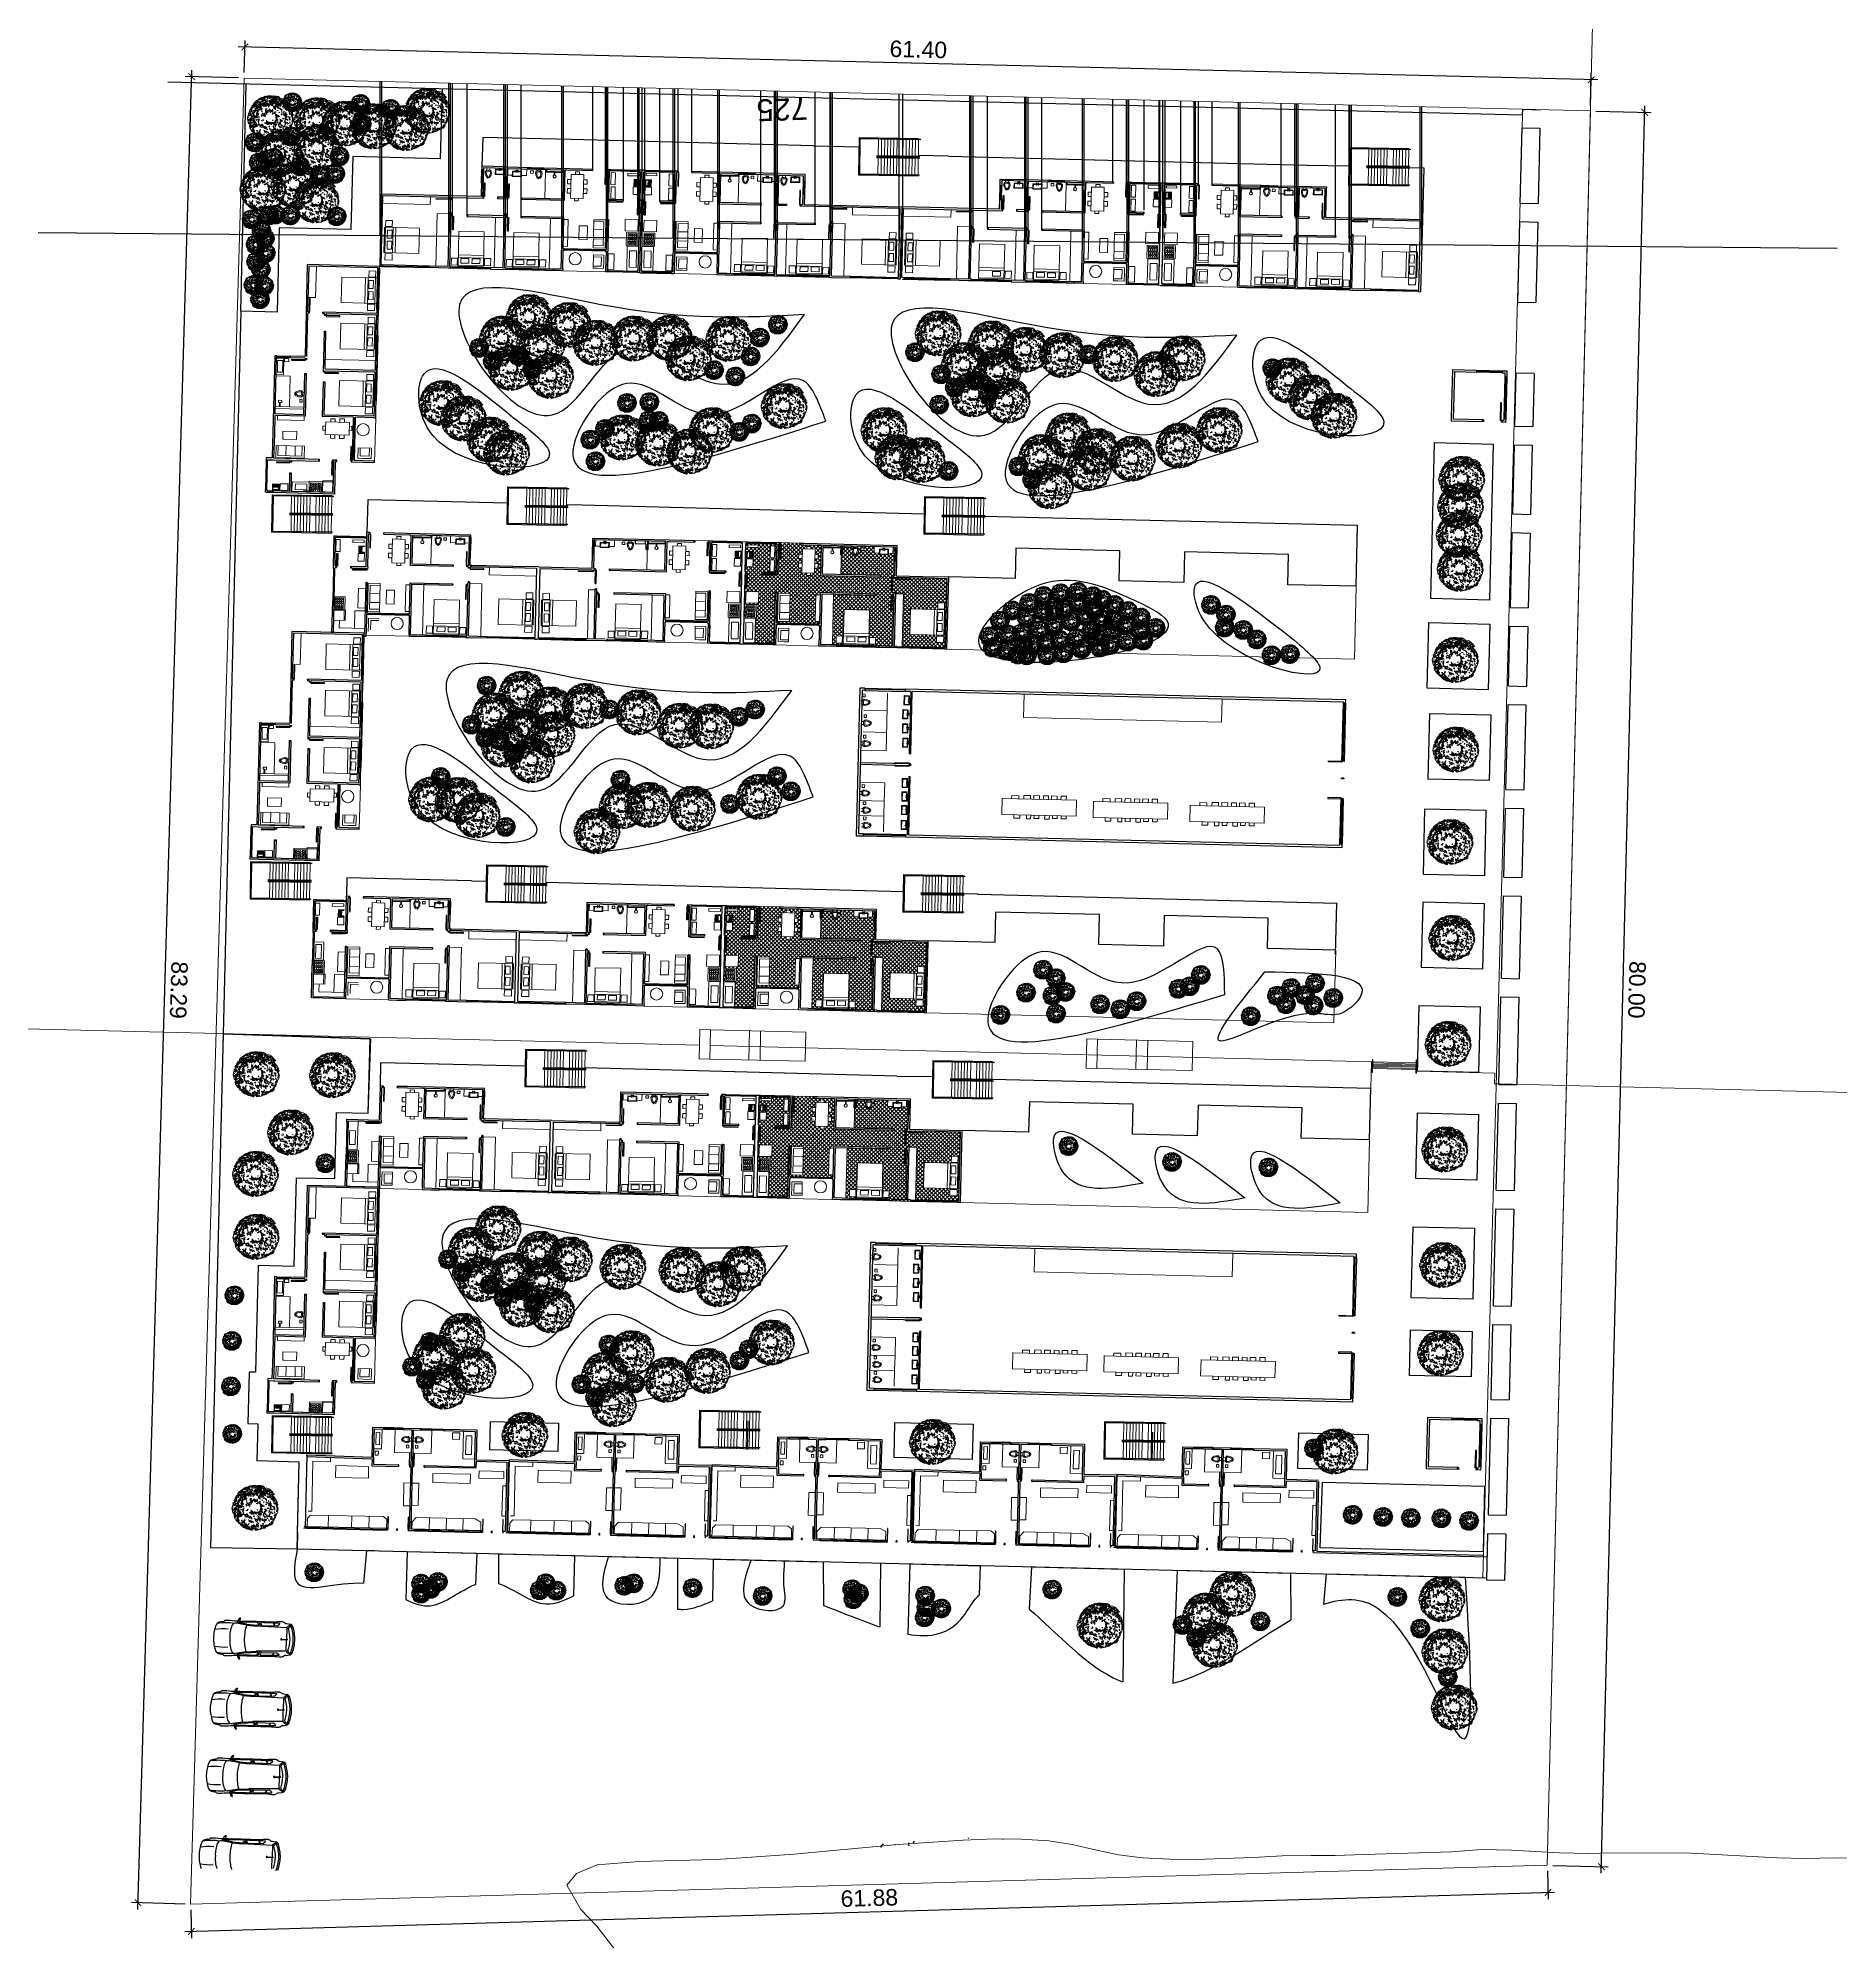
# Model space of a CAD drawing. Header units: millimetres. Extents: x 1418 to 1811, y 1796 to 1956.
# Drawn here: x 1455 to 1537.1, y 1807 to 1893.7 of the extents above; entities that cross this region are included whole.
import ezdxf

# ---------------------------------------------------------------- set-up
doc = ezdxf.new("R2010")
doc.units = ezdxf.units.MM
for name, color, linetype, lineweight in [('206_MURO_E_MURO_ARRIMO', 9, 'Continuous', 18), ('604_CURVA_INTERM', 9, 'Continuous', 18), ('ARBRE', 251, 'Continuous', 13), ('JANELAS', 5, 'Continuous', 25), ('LAYER01', 7, 'Continuous', 13), ('layout', 253, 'Continuous', 13), ('LIMAMARROMENOS', 252, 'Continuous', 30), ('LINHAFINA', 7, 'Continuous', 15), ('LINHAGROSSA', 7, 'Continuous', 30), ('PA6_TERRENO', 6, 'Continuous', 18), ('PA6_TEXTO', 3, 'Continuous', 18), ('pisoexterno_ultrafino', 9, 'Continuous', 30)]:
    doc.layers.add(name, color=color, linetype=linetype, lineweight=lineweight)
doc.layers.add('VEGETAIS', color=3, linetype='Continuous')
doc.styles.add('200 Médio', font='arial.ttf', dxfattribs={"height": 0.75})
doc.styles.add('ARIAL', font='ARIAL', dxfattribs={"height": 0.2})
doc.styles.add('NORMAL', font='arial.ttf')
doc.dimstyles.new('AQ250', dxfattribs={"dimscale": 10, "dimtxt": 0.05, "dimasz": 0.03, "dimexe": 0.03, "dimexo": 0.025, "dimgap": 0.025, "dimtad": 1, "dimzin": 0, "dimdsep": 46, "dimtxsty": 'ARIAL', "dimblk": 'ARCHTICK', "dimcen": 0.09, "dimdle": 0.03, "dimclrt": 7, "dimadec": 0, "dimazin": 0, "dimtfac": 1, "dimtix": 1, "dimtmove": 2, "dimatfit": 3, "dimldrblk": 'OPEN90', "dimfxl": 1, "dimtvp": 1, "dimtolj": 1, "dimtzin": 0, "dimarcsym": 0})

msp = doc.modelspace()

# ---------------------------------------------------------------- texts
at = {"layer": 'PA6_TEXTO', "color": 9, "style": 'NORMAL'}
msp.add_text('725', height=1, rotation=181.98354, dxfattribs=at).set_placement((1490.127, 1890.938))

# ---------------------------------------------------------------- blocks, each defined once
blk = doc.blocks.new('_ArchTick')
at = {"color": 0, "linetype": 'ByBlock', "const_width": 0.15}
blk.add_lwpolyline([(-0.5, -0.5), (0.5, 0.5)], dxfattribs=at)
blk = doc.blocks.new('*D5')
at = {"layer": 'Defpoints', "color": 0, "transparency": 16777216}
for p in [(1462.054, 1891.901), (1464.448, 1891.831), (1462.009, 1808.579)]:
    blk.add_point(p, dxfattribs=at)
at = {"layer": 'PA6_TEXTO', "color": 0, "lineweight": -2, "transparency": 16777216}
for p, q in [((1459.606, 1808.349), (1462.063, 1892.201)), ((1464.198, 1891.838), (1461.754, 1891.91)), ((1461.759, 1808.586), (1459.315, 1808.658))]:
    blk.add_line(p, q, dxfattribs=at)
at = {"layer": 'PA6_TEXTO', "color": 0, "lineweight": -2, "transparency": 16777216, "xscale": 0.3, "yscale": 0.3, "zscale": 0.3}
for p, rotation in [((1462.054, 1891.901), 88.32188908293921), ((1459.615, 1808.649), 268.3218890829392)]:
    blk.add_blockref('_ArchTick', p, dxfattribs=dict(at, rotation=rotation))
at = {"layer": 'PA6_TEXTO', "color": 7, "transparency": 16777216, "insert": (1461.467, 1850.257), "char_height": 0.75, "attachment_point": 5, "rotation": 268.32189, "style": '200 Médio'}
blk.add_mtext('\\A1;83.29', dxfattribs=at)
blk = doc.blocks.new('_Open90')
at = {"color": 0, "linetype": 'ByBlock', "lineweight": -2}
for p, q in [((0, 0), (-1, 0)), ((-0.5, 0.5), (0, 0)), ((0, 0), (-0.5, -0.5))]:
    blk.add_line(p, q, dxfattribs=at)
blk = doc.blocks.new('*D6')
at = {"layer": 'Defpoints', "color": 0, "transparency": 16777216}
for p in [(1523.861, 1810.357), (1523.896, 1809.121), (1462.009, 1808.579)]:
    blk.add_point(p, dxfattribs=at)
at = {"layer": 'PA6_TEXTO', "color": 0, "lineweight": -2, "transparency": 16777216}
for p, q in [((1523.868, 1810.107), (1523.905, 1808.821)), ((1461.744, 1807.334), (1524.196, 1809.13)), ((1462.016, 1808.329), (1462.053, 1807.043))]:
    blk.add_line(p, q, dxfattribs=at)
at = {"layer": 'PA6_TEXTO', "color": 0, "lineweight": -2, "transparency": 16777216, "xscale": 0.3, "yscale": 0.3, "zscale": 0.3}
for p, rotation in [((1523.896, 1809.121), 1.646576467976572), ((1462.044, 1807.343), 181.6465764679766)]:
    blk.add_blockref('_ArchTick', p, dxfattribs=dict(at, rotation=rotation))
at = {"layer": 'PA6_TEXTO', "color": 7, "transparency": 16777216, "insert": (1492.952, 1808.865), "char_height": 0.75, "attachment_point": 5, "rotation": 1.64658, "style": '200 Médio'}
blk.add_mtext('\\A1;61.88', dxfattribs=at)
blk = doc.blocks.new('*D7')
at = {"layer": 'Defpoints', "color": 0, "transparency": 16777216}
for p in [(1525.828, 1890.337), (1528.299, 1890.276), (1523.861, 1810.357)]:
    blk.add_point(p, dxfattribs=at)
at = {"layer": 'PA6_TEXTO', "color": 0, "lineweight": -2, "transparency": 16777216}
for p, q in [((1526.078, 1890.331), (1528.599, 1890.269)), ((1526.325, 1809.996), (1528.307, 1890.576)), ((1524.111, 1810.351), (1526.632, 1810.289))]:
    blk.add_line(p, q, dxfattribs=at)
at = {"layer": 'PA6_TEXTO', "color": 0, "lineweight": -2, "transparency": 16777216, "xscale": 0.3, "yscale": 0.3, "zscale": 0.3}
for p, rotation in [((1528.299, 1890.276), 88.59100896413369), ((1526.332, 1810.296), 268.5910089641337)]:
    blk.add_blockref('_ArchTick', p, dxfattribs=dict(at, rotation=rotation))
at = {"layer": 'PA6_TEXTO', "color": 7, "transparency": 16777216, "insert": (1527.948, 1850.271), "char_height": 0.75, "attachment_point": 5, "rotation": 268.59101, "style": '200 Médio'}
blk.add_mtext('\\A1;80.00', dxfattribs=at)
blk = doc.blocks.new('*D8')
at = {"layer": 'Defpoints', "color": 0, "transparency": 16777216}
for p in [(1464.482, 1893.252), (1464.448, 1891.831), (1525.828, 1890.337)]:
    blk.add_point(p, dxfattribs=at)
at = {"layer": 'PA6_TEXTO', "color": 0, "lineweight": -2, "transparency": 16777216}
for p, q in [((1464.454, 1892.081), (1464.49, 1893.552)), ((1526.162, 1891.751), (1464.182, 1893.26)), ((1525.834, 1890.587), (1525.87, 1892.058))]:
    blk.add_line(p, q, dxfattribs=at)
at = {"layer": 'PA6_TEXTO', "color": 0, "lineweight": -2, "transparency": 16777216, "xscale": 0.3, "yscale": 0.3, "zscale": 0.3}
for p, rotation in [((1464.482, 1893.252), 178.6056793841393), ((1525.863, 1891.758), 358.6056793841393)]:
    blk.add_blockref('_ArchTick', p, dxfattribs=dict(at, rotation=rotation))
at = {"layer": 'PA6_TEXTO', "color": 7, "transparency": 16777216, "insert": (1495.188, 1893.138), "char_height": 0.75, "attachment_point": 5, "rotation": 358.60568, "style": '200 Médio'}
blk.add_mtext('\\A1;61.40', dxfattribs=at)
blk = doc.blocks.new('WMF26', base_point=(0, 0))
at = {"color": 85}
blk.add_lwpolyline([(7.32, -0.18), (7.36, -0.22), (7.46, -0.15), (7.74, -0.29), (7.88, -0.29), (8.02, -0.5), (8.16, -0.64), (8.41, -0.61), (8.55, -0.4), (8.58, -0.36), (8.58, -0.32), (8.62, -0.32), (8.65, -0.36), (8.76, -0.26), (8.83, -0.26), (9.07, -0.57), (9.11, -0.61), (9.28, -0.53), (9.42, -0.57), (9.73, -0.85), (10.26, -0.98), (11.3, -1.79), (11.41, -2.07), (11.38, -2.11), (11.41, -2.14), (11.51, -2.11), (11.65, -2.24), (11.76, -2.77), (11.97, -3.12), (12.42, -3.5), (12.53, -3.6), (12.53, -3.75), (12.74, -3.99), (12.91, -4.51), (13.05, -4.69), (13.02, -5.39), (12.77, -5.6), (12.63, -5.74), (13.16, -5.95), (13.22, -7.42), (13.02, -7.91), (12.98, -8.08), (12.67, -8.57), (12.67, -8.88), (12.5, -8.95), (12.53, -8.99), (12.53, -9.02), (12.11, -8.81), (12.07, -8.84), (12.15, -9.34), (12.25, -9.44), (12.32, -9.44), (11.9, -9.93), (11.83, -9.93), (11.76, -10), (11.8, -10.04), (11.48, -10.52), (11.16, -10.84), (10.75, -10.84), (10.68, -11.29), (10.33, -11.61), (10.23, -11.71), (9.98, -11.71), (9.7, -11.99), (9.53, -11.96), (8.76, -12.37), (8.3, -12.48), (8.06, -12.51), (7.85, -12.48), (7.61, -12.16), (7.53, -12.1), (7.5, -12.13), (7.61, -12.51), (7.4, -12.51), (7.32, -12.45), (6.66, -12.66), (6.21, -12.69), (5.4, -12.51), (5.3, -12.51), (5.3, -12.23), (4.81, -12.2), (4.74, -12.2), (4.7, -12.27), (4.7, -12.37), (3.97, -12.2), (4, -12.1), (3.9, -11.99), (3.76, -12.02), (3.62, -12.02), (3.59, -11.99), (3.55, -12.02), (3.48, -12.02), (3.44, -11.99), (3.48, -11.89), (3.13, -11.67), (3.2, -11.61), (2.96, -11.22), (2.85, -11.11), (2.72, -11.29), (2.26, -11.09), (1.95, -10.91), (1.87, -10.91), (1.95, -10.8), (1.95, -10.59), (1.84, -10.52), (1.63, -10.7), (1.63, -10.59), (1.52, -10.52), (1.49, -10.49), (1.46, -10.49), (1.49, -10.31), (1.38, -10.21), (1.38, -10.14), (1.42, -10.14), (1.46, -10.1), (1.46, -10.07), (1.38, -10), (1.15, -10), (1.07, -9.93), (1.11, -9.89), (1.07, -9.79), (1.11, -9.79), (1.17, -9.72), (0.72, -9.05), (0.9, -9.16), (0.93, -9.19), (1.32, -8.92), (1.04, -8.57), (1.04, -8.29), (1, -8.25), (0.93, -8.25), (0.93, -8.22), (0.9, -8.18), (0.82, -8.18), (0.72, -7.62), (0.58, -7.66), (0.58, -7.59), (0.55, -7.56), (0.48, -7.56), (0.58, -7.31), (0.65, -7.24), (0.65, -7.17), (0.62, -7.13), (0.58, -7.13), (0.51, -7.21), (0.51, -7.03), (0.45, -6.96), (0.34, -6.96), (0.37, -6.72), (0.37, -6.65), (0.48, -6.61), (0.51, -6.61), (0.55, -6.57), (0.55, -6.47), (0.34, -6.26), (0.3, -6.12), (0.34, -6.09), (0.34, -6.05), (0.51, -6.09), (0.58, -6.09), (0.62, -6.05), (0.55, -5.39), (0.48, -5.39), (0.51, -5), (0.48, -4.97), (0.45, -4.97), (0.45, -4.86), (0.48, -4.86), (0.55, -4.8), (0.51, -4.76), (0.58, -4.65), (0.65, -4.65), (0.72, -4.59), (0.72, -4.45), (0.69, -4.41), (0.62, -4.41), (0.86, -3.92), (1.49, -3.05), (1.77, -3.05), (1.84, -2.45), (2.22, -2), (2.68, -1.65), (2.54, -1.33), (2.64, -1.23), (2.99, -0.88), (3.27, -0.78), (4.49, -0.67), (4.57, -0.57), (4.64, -0.5), (5.05, -0.43), (5.19, -0.29), (5.86, -0.22), (6.28, -0.11), (6.52, -0.08), (7.32, -0.11), (7.32, -0.18), (7.32, -0.18)], dxfattribs=at)
at = {"color": 63}
for points in [[(0.77, -5), (0.74, -5), (0.7, -5.03), (0.77, -5.1), (0.66, -5.24), (0.77, -5.66), (0.7, -5.59), (0.64, -5.66), (0.49, -5.14), (0.6, -5.1), (0.74, -4.96), (0.7, -4.82), (0.77, -4.82), (0.77, -5), (0.77, -5)], [(0.81, -4.65), (0.7, -4.5), (0.66, -4.54), (0.66, -4.58), (0.6, -4.58), (0.66, -4.47), (0.74, -4.4), (0.84, -4.47), (1.09, -4.19), (0.88, -4.65), (0.81, -4.65), (0.81, -4.65)], [(12.07, -4.76), (12.14, -4.9), (12.27, -4.97), (12.35, -5.11), (12.35, -5.25), (12.17, -5.29), (12.07, -5.29), (11.92, -5.15), (11.92, -4.97), (11.86, -4.9), (11.69, -5.11), (11.82, -5.29), (11.82, -5.42), (11.55, -5.46), (11.55, -5.63), (11.69, -5.74), (11.51, -5.88), (11.55, -6.19), (11.65, -6.19), (11.72, -6.3), (11.47, -6.62), (11.55, -7.1), (11.61, -7.24), (11.75, -7.21), (11.86, -7.21), (12, -7.45), (11.9, -7.63), (11.92, -7.66), (11.92, -7.73), (11.86, -7.8), (11.96, -8.08), (11.86, -8.54), (11.51, -8.54), (11.44, -8.6), (11.47, -8.71), (11.26, -8.89), (11.16, -8.89), (11.12, -8.6), (11.12, -8.5), (11.16, -8.5), (11.26, -8.08), (11.05, -7.98), (11.05, -7.91), (11.09, -7.87), (10.67, -7.84), (10.7, -7.73), (10.81, -7.66), (10.85, -7.66), (10.88, -7.69), (10.95, -7.59), (11.02, -7.52), (10.95, -7.38), (10.56, -7.69), (10.22, -8.25), (10.22, -8.36), (10.15, -8.43), (10.29, -8.57), (10.29, -8.64), (10.22, -8.71), (10.08, -8.64), (10.04, -8.6), (9.97, -8.68), (10.15, -9.13), (10.43, -9.55), (10.39, -9.72), (10.29, -9.69), (10.22, -9.79), (10.18, -10.28), (10, -10.39), (9.9, -10.07), (9.73, -9.83), (9.73, -9.62), (9.8, -9.55), (9.59, -9.34), (9.17, -9.34), (9.07, -9.44), (9.13, -9.59), (9.28, -9.72), (9.1, -9.9), (9.1, -9.96), (9.24, -9.96), (9.24, -10.21), (9.07, -10.56), (9.41, -10.84), (9.41, -10.91), (9.2, -10.98), (8.99, -10.95), (8.78, -10.66), (8.75, -10.46), (8.33, -10.49), (8.29, -10.74), (8.23, -10.84), (8.12, -10.81), (7.98, -10.6), (7.84, -10.91), (7.49, -10.87), (7.21, -11.19), (7.11, -11.09), (7.18, -10.77), (7.25, -10.7), (7.25, -10.63), (7.14, -10.56), (6.97, -10.84), (6.9, -10.66), (6.97, -10.42), (7.01, -10.39), (6.9, -10.31), (6.72, -10.42), (6.48, -10.35), (6.41, -10.18), (6.1, -10.46), (6.06, -10.46), (5.99, -10.18), (5.89, -10.21), (5.78, -10.77), (5.68, -10.87), (5.57, -10.91), (5.57, -11.16), (5.36, -11.3), (5.33, -11.47), (5.29, -11.51), (5.22, -11.47), (5.11, -11.36), (5.15, -11.26), (5.05, -11.09), (5.01, -10.77), (5.01, -10.66), (5.15, -10.52), (5.08, -10.46), (4.84, -10.6), (4.84, -10.63), (4.77, -10.7), (4.66, -10.49), (4.39, -10.52), (4.28, -10.52), (4.24, -10.49), (4.24, -10.46), (4.39, -10.31), (4.24, -10.18), (4.18, -10.25), (4.07, -9.69), (3.97, -9.76), (3.93, -10.07), (3.83, -10.18), (3.75, -10.14), (3.65, -10.04), (3.75, -9.94), (3.69, -9.86), (3.51, -9.86), (3.44, -10.11), (3.16, -10.42), (3.16, -10.49), (2.92, -10.56), (2.67, -10.77), (2.47, -10.77), (2.39, -10.66), (2.43, -10.52), (2.29, -10.49), (2.18, -10.31), (1.94, -10.18), (2.01, -10.11), (1.97, -10), (1.87, -9.96), (1.87, -9.9), (1.69, -9.86), (1.59, -9.86), (1.56, -9.65), (1.31, -9.51), (1.42, -9.06), (1.38, -8.95), (1.48, -8.81), (1.38, -8.71), (1.52, -8.78), (1.62, -8.78), (1.8, -8.47), (1.8, -8.33), (1.52, -8.04), (1.45, -8.12), (1.38, -8.04), (1.31, -8.12), (1.42, -8.33), (1.31, -8.33), (1.24, -8.39), (1.48, -8.54), (1.24, -8.54), (1.21, -8.43), (1.27, -8.15), (1.21, -7.84), (1.27, -7.69), (1.21, -7.52), (1.24, -7.28), (1.17, -7.21), (1.1, -7.21), (1, -7.32), (1.07, -7.59), (1.03, -7.56), (1, -7.21), (1.17, -7.17), (1.21, -6.41), (1.35, -6.47), (1.35, -6.76), (1.24, -7.03), (1.27, -7.17), (1.38, -7.24), (1.42, -7.28), (1.31, -7.34), (1.45, -7.49), (1.35, -7.59), (1.56, -7.73), (1.62, -7.66), (1.73, -7.69), (1.87, -7.84), (1.66, -7.73), (1.48, -7.8), (1.42, -7.73), (1.31, -7.73), (1.24, -7.8), (1.24, -7.91), (1.38, -8.01), (1.45, -8.01), (1.52, -7.94), (1.66, -8.08), (2.12, -7.94), (1.8, -8.12), (1.77, -8.15), (1.77, -8.25), (1.87, -8.29), (1.87, -8.89), (1.97, -8.92), (2.08, -8.92), (2.47, -8.57), (2.5, -8.54), (2.22, -8.47), (2.12, -8.47), (2.57, -8.5), (2.67, -8.54), (2.78, -8.54), (2.43, -8.64), (2.29, -8.78), (2.29, -8.85), (2.43, -8.92), (2.81, -8.85), (2.92, -8.85), (2.81, -8.99), (2.26, -8.89), (2.01, -8.95), (1.94, -8.99), (1.87, -9.06), (1.87, -9.34), (2.01, -9.34), (2.04, -9.24), (2.04, -9.13), (2.12, -9.13), (2.08, -9.34), (1.94, -9.48), (2.04, -9.62), (2.15, -9.72), (2.32, -9.62), (2.43, -9.51), (2.39, -9.34), (2.47, -9.27), (2.43, -9.38), (2.67, -9.38), (2.6, -9.48), (2.84, -9.79), (2.99, -9.79), (3.16, -9.59), (3.13, -9.41), (3.13, -9.27), (3.23, -9.34), (3.34, -9.27), (3.37, -9.24), (3.37, -9.13), (3.44, -9.13), (3.44, -9.24), (3.16, -9.48), (3.16, -9.51), (3.44, -9.51), (3.4, -9.55), (3.69, -9.55), (4.1, -9.3), (3.79, -9.06), (4.24, -8.92), (4.28, -8.85), (4.35, -8.92), (4.45, -8.92), (4.35, -8.95), (4.24, -9.06), (4.24, -9.16), (4.35, -9.27), (4.91, -9.27), (4.66, -9.34), (4.56, -9.44), (4.56, -9.51), (4.63, -9.59), (4.87, -9.59), (5.26, -9.2), (5.05, -9.2), (5.26, -9.06), (5.26, -9.38), (4.77, -9.65), (4.74, -9.94), (4.66, -9.83), (4.63, -9.83), (4.63, -10.18), (4.87, -10.42), (5.01, -10.42), (5.05, -10.46), (5.11, -10.35), (5.05, -10.25), (4.87, -10.18), (5.11, -10.18), (5.29, -10.28), (5.54, -10.18), (5.57, -10.18), (5.4, -10.42), (5.22, -10.52), (5.22, -10.66), (5.29, -10.74), (5.75, -10.28), (5.78, -10.28), (5.81, -10.25), (5.81, -10.14), (5.75, -10.11), (5.64, -10.11), (6.2, -10.07), (6.41, -9.96), (6.37, -9.86), (6.37, -9.79), (6.58, -9.86), (6.69, -9.86), (6.76, -9.72), (6.76, -9.51), (6.79, -9.51), (6.83, -9.72), (6.83, -9.83), (6.58, -9.9), (6.62, -10.04), (6.66, -10.07), (6.69, -10.04), (6.9, -10.25), (6.97, -10.21), (7.04, -10.14), (7.04, -10), (7.07, -10.39), (7.21, -10.56), (7.25, -10.6), (7.36, -10.6), (7.36, -10.63), (7.32, -10.66), (7.38, -10.7), (7.49, -10.7), (7.56, -10.63), (7.88, -10.6), (7.91, -10.56), (7.77, -10.42), (7.42, -10.46), (7.32, -10.46), (7.32, -9.94), (7.38, -9.83), (7.49, -9.72), (7.56, -9.96), (7.36, -10.11), (7.38, -10.21), (7.63, -10.39), (7.91, -10.35), (7.95, -10.31), (8.02, -10.31), (7.95, -10.42), (8.02, -10.52), (8.23, -10.52), (8.26, -10.31), (8.29, -10.28), (8.29, -10.25), (8.54, -10.46), (8.64, -10.46), (8.75, -10.35), (8.68, -10.18), (8.68, -10), (8.82, -10.07), (8.75, -10.31), (8.75, -10.39), (9.07, -10.39), (9.13, -10.31), (9.13, -10.07), (9.03, -10.07), (8.96, -10), (8.96, -9.86), (9.07, -9.9), (9.07, -9.48), (8.78, -9.3), (8.75, -9.3), (8.64, -9.41), (8.68, -9.55), (8.68, -9.65), (8.61, -9.65), (8.61, -9.34), (8.68, -9.3), (8.82, -9.06), (8.75, -9.2), (8.75, -9.27), (8.93, -9.34), (8.96, -9.34), (9.03, -9.27), (9.03, -9.2), (8.96, -9.13), (9.2, -9.3), (9.28, -9.24), (9.34, -9.27), (9.48, -9.13), (9.73, -9.38), (9.87, -9.38), (9.94, -9.27), (9.9, -9.06), (9.9, -8.95), (9.8, -8.81), (9.87, -8.92), (9.97, -8.54), (10, -8.57), (10.11, -8.43), (10, -8.33), (10.04, -8.33), (10.11, -8.39), (10.18, -8.33), (10.15, -8.12), (10.15, -8.01), (10.29, -8.01), (10.43, -7.87), (10.35, -7.8), (10.22, -7.87), (10.29, -7.8), (10.22, -7.73), (10.39, -7.69), (10.5, -7.59), (10.35, -7.42), (10.29, -7.34), (10.64, -7.45), (10.91, -7.38), (10.99, -7.32), (10.99, -7.28), (10.91, -7.21), (10.6, -7.28), (10.74, -7.21), (11.05, -7.21), (11.02, -7.32), (10.99, -7.34), (11.47, -7.94), (11.61, -7.98), (11.72, -7.87), (11.69, -7.66), (11.44, -7.63), (11.37, -7.52), (11.37, -7.45), (11.4, -7.45), (11.44, -7.42), (11.34, -7.34), (11.37, -7.32), (11.37, -7.28), (11.3, -7.21), (11.2, -7.21), (11.37, -7.17), (11.37, -6.89), (11.34, -6.86), (11.34, -6.76), (11.4, -6.76), (11.44, -6.72), (11.34, -6.54), (11.37, -6.54), (11.4, -6.27), (11.4, -6.16), (11.37, -6.12), (11.23, -6.19), (11.12, -6.19), (11.23, -6.09), (11.37, -6.09), (11.51, -5.53), (11.44, -5.39), (11.37, -5.32), (11.26, -5.39), (11.2, -5.46), (11.26, -5.67), (11.12, -5.81), (11.05, -5.71), (10.91, -5.67), (10.81, -5.67), (10.99, -5.63), (11.09, -5.53), (11.02, -5.46), (10.95, -5.46), (11.02, -5.36), (11.09, -5.29), (10.91, -5.11), (10.81, -5.15), (10.88, -5.01), (10.88, -4.76), (11.12, -4.76), (11.4, -4.62), (11.4, -4.7), (10.95, -4.83), (10.91, -4.87), (11.12, -5.01), (11.05, -5.15), (11.05, -5.22), (11.12, -5.29), (11.23, -5.25), (11.34, -5.25), (11.51, -5.42), (11.65, -5.18), (11.65, -5.11), (11.61, -5.07), (11.82, -4.87), (11.72, -4.76), (11.61, -4.76), (11.92, -4.55), (11.86, -4.8), (11.9, -4.83), (12, -4.76), (12.07, -4.7), (12.07, -4.17), (12.1, -4.27), (12.21, -4.27), (12.27, -4.2), (12.25, -4.1), (12.31, -3.96), (12.25, -4.48), (12.07, -4.76), (12.07, -4.76)], [(1.65, -3.08), (1.75, -3.08), (1.96, -3.32), (1.71, -3.14), (1.57, -3.28), (1.65, -3.39), (1.68, -3.43), (1.68, -3.53), (1.57, -3.35), (1.47, -3.25), (1.44, -3.25), (1.33, -3.35), (1.36, -3.74), (1.16, -3.63), (1.54, -2.9), (1.54, -2.97), (1.65, -3.08), (1.65, -3.08)], [(1.64, -5.44), (1.6, -5.61), (1.73, -5.78), (1.91, -5.76), (1.86, -5.85), (1.78, -5.87), (1.61, -5.78), (1.58, -5.66), (1.53, -5.63), (1.49, -5.64), (1.46, -5.69), (1.39, -5.55), (1.27, -5.58), (1.25, -5.57), (1.29, -5.49), (1.55, -5.61), (1.57, -5.62), (1.6, -5.61), (1.55, -5.55), (1.47, -5.5), (1.52, -5.43), (1.57, -5.46), (1.6, -5.45), (1.43, -5.03), (1.42, -4.99), (1.34, -5), (1.43, -4.86), (1.61, -4.83), (1.64, -4.83), (1.51, -4.88), (1.63, -5.01), (1.64, -5.44), (1.64, -5.44)], [(1.61, -4.26), (1.65, -4.26), (1.65, -4.36), (1.61, -4.36), (1.61, -4.12), (1.54, -4.05), (1.65, -3.91), (1.57, -4.02), (1.61, -4.26), (1.61, -4.26)], [(2.03, -2.62), (1.92, -2.76), (1.75, -2.65), (1.71, -2.69), (1.68, -2.62), (1.68, -2.52), (1.92, -2.58), (2, -2.52), (2, -2.38), (2.06, -2.38), (2.03, -2.62), (2.03, -2.62)], [(6.5, -0.25), (6.57, -0.25), (6.15, -0.52), (6.08, -0.63), (6.05, -0.66), (6.05, -0.77), (6.19, -0.94), (6.12, -1.01), (6.19, -1.08), (6.19, -1.4), (5.94, -1.05), (5.84, -1.22), (5.7, -1.22), (5.49, -0.87), (5.42, -0.94), (5.42, -1.01), (5.31, -0.94), (5.28, -0.91), (5.24, -0.91), (5.18, -0.98), (5.21, -0.81), (5.24, -0.77), (5.28, -0.77), (5.42, -0.91), (5.63, -0.7), (5.59, -0.81), (5.55, -0.83), (5.63, -0.91), (5.63, -1.12), (5.73, -1.22), (5.8, -1.22), (5.87, -1.16), (5.8, -1.01), (6.08, -1.01), (6.15, -0.94), (6.01, -0.73), (6.01, -0.63), (6.08, -0.56), (5.73, -0.42), (5.38, -0.42), (5.31, -0.52), (5, -0.7), (4.86, -0.59), (4.68, -0.77), (4.79, -0.87), (4.97, -0.87), (4.93, -0.98), (4.65, -1.08), (4.65, -0.91), (4.51, -0.73), (4.27, -0.98), (4.27, -0.94), (4.19, -0.87), (3.63, -1.12), (3.6, -1.12), (3.57, -1.16), (3.67, -1.33), (3.43, -1.26), (3.28, -1.4), (3.28, -1.33), (3.22, -1.26), (2.87, -1.61), (2.83, -1.78), (2.69, -1.71), (2.59, -1.71), (2.56, -1.99), (2.45, -1.82), (2.31, -2.06), (2.13, -2.2), (2.1, -2.23), (2, -2.03), (2.31, -2.03), (2.45, -1.78), (2.62, -1.64), (2.8, -1.61), (2.83, -1.57), (2.83, -1.47), (2.93, -1.43), (2.97, -1.4), (2.91, -1.33), (2.91, -1.26), (2.93, -1.26), (3.08, -1.08), (3.28, -1.01), (3.67, -0.98), (3.78, -0.77), (4.06, -0.91), (4.16, -0.81), (4.06, -0.66), (4.16, -0.7), (4.37, -0.56), (4.79, -0.59), (4.97, -0.38), (5.18, -0.25), (5.38, -0.28), (5.42, -0.31), (5.49, -0.25), (5.73, -0.35), (5.77, -0.38), (5.87, -0.25), (5.94, -0.31), (6.05, -0.17), (6.46, -0.28), (6.5, -0.25), (6.5, -0.25)], [(2.31, -3.95), (2.1, -3.98), (2, -3.98), (2.31, -3.95), (2.31, -3.8), (2.45, -3.95), (2.31, -3.95), (2.31, -3.95)], [(2.35, -5.69), (2.56, -5.49), (2.63, -5.37), (2.61, -5.27), (2.52, -5.22), (2.33, -5.26), (2.24, -4.95), (2.14, -4.98), (2.1, -5.04), (2.12, -5.13), (2.09, -5.11), (2.07, -5.02), (2.15, -4.9), (2.3, -4.99), (2.34, -5.19), (2.72, -5.05), (2.76, -5.04), (2.82, -5.08), (2.83, -5.12), (2.79, -5.06), (2.7, -5.08), (2.62, -5.2), (2.67, -5.31), (2.8, -5.31), (2.5, -5.66), (2.35, -5.69), (2.35, -5.69)], [(2.59, -2.34), (2.41, -2.38), (2.31, -2.38), (2.31, -2.31), (2.35, -2.34), (2.48, -2.23), (2.59, -2.23), (2.59, -2.34), (2.59, -2.34)], [(3.11, -2.41), (3.08, -2.61), (3.08, -2.68), (3.15, -2.75), (3.11, -2.75), (3.08, -2.84), (3.03, -2.75), (2.96, -2.7), (2.84, -2.7), (2.58, -2.91), (2.61, -2.98), (2.61, -3.01), (2.66, -3.06), (2.79, -2.96), (2.82, -2.96), (2.84, -2.98), (2.79, -3.08), (2.89, -3.15), (2.63, -3.06), (2.58, -3.01), (2.58, -2.89), (2.82, -2.68), (2.75, -2.61), (2.79, -2.63), (2.84, -2.63), (2.91, -2.56), (2.87, -2.41), (2.89, -2.3), (3.01, -2.32), (3.11, -2.41), (3.11, -2.41)], [(2.86, -4.5), (2.79, -4.34), (2.81, -4.14), (3.09, -3.73), (3.11, -3.67), (3.08, -3.81), (3.16, -3.73), (3.25, -3.54), (3.19, -3.55), (3.2, -3.56), (3.16, -3.59), (3.15, -3.58), (3.24, -3.5), (3.29, -3.5), (3.3, -3.4), (3.25, -3.4), (3.26, -3.25), (3.13, -3.24), (3.09, -3.27), (3.14, -3.19), (3.19, -3.14), (3.35, -3.27), (3.6, -3.28), (3.69, -3.25), (3.79, -3.26), (3.82, -3.29), (3.81, -3.31), (3.8, -3.27), (3.7, -3.27), (3.71, -3.36), (3.41, -3.31), (3.33, -3.3), (3.28, -3.35), (3.31, -3.39), (3.39, -3.42), (3.39, -3.45), (3.4, -3.46), (3.42, -3.46), (3.31, -3.52), (3.31, -3.63), (3.22, -3.64), (3.02, -4), (3.01, -4.1), (2.98, -4.13), (2.91, -4.07), (2.83, -4.14), (2.81, -4.34), (2.92, -4.35), (2.93, -4.34), (2.94, -4.29), (2.95, -4.3), (2.94, -4.38), (2.85, -4.41), (2.85, -4.46), (2.92, -4.49), (2.88, -4.5), (2.87, -4.51), (2.92, -4.6), (2.92, -4.66), (2.93, -4.67), (2.96, -4.67), (2.92, -4.71), (2.91, -4.78), (2.95, -4.82), (3.02, -4.83), (3, -4.89), (2.9, -4.74), (2.86, -4.5), (2.86, -4.5)], [(3.3, -4.39), (3.1, -4.71), (3.3, -4.39), (3.3, -4.39)], [(3.67, -2.13), (3.6, -2.27), (3.6, -2.38), (3.57, -2.06), (3.43, -1.92), (3.57, -2.03), (3.67, -2.13), (3.67, -2.13)], [(3.75, -5.14), (3.65, -5.01), (3.65, -4.89), (3.71, -4.96), (3.77, -4.89), (3.96, -5.08), (4, -5.08), (4.06, -5.01), (4.03, -5.01), (4.03, -4.89), (4.06, -4.89), (4.06, -5.11), (3.96, -5.14), (3.93, -5.17), (4, -5.24), (3.71, -5.17), (3.75, -5.14), (3.75, -5.14)], [(4.05, -5.3), (4.05, -4.8), (4.18, -4.7), (4.47, -4.7), (4.27, -4.89), (4.27, -4.95), (4.24, -4.95), (4.15, -4.86), (4.09, -4.95), (4.15, -5.52), (3.87, -5.49), (4.05, -5.3), (4.05, -5.3)], [(4.36, -4.48), (4.43, -4.41), (4.36, -4.31), (4.32, -4.35), (4.29, -4.35), (4.21, -4.17), (4.21, -4.1), (4.43, -4.35), (4.5, -4.48), (4.21, -4.48), (4.36, -4.48), (4.36, -4.48)], [(4.22, -2.47), (4.52, -2.3), (4.66, -2.24), (4.69, -2.33), (4.97, -2.22), (4.95, -2.02), (4.88, -1.88), (4.8, -1.92), (4.84, -1.82), (4.95, -1.91), (4.98, -2.11), (5.07, -2.26), (4.52, -2.49), (4.51, -2.59), (4.4, -2.67), (4.27, -2.61), (4.22, -2.47), (4.22, -2.47)], [(4.67, -4.31), (4.81, -4.1), (4.81, -4.03), (4.88, -4.1), (4.88, -4.27), (4.74, -4.41), (4.74, -4.59), (4.5, -4.1), (4.67, -4.31), (4.67, -4.31)], [(4.85, -3.68), (4.99, -3.82), (4.85, -3.89), (4.74, -3.89), (4.85, -3.68), (4.85, -3.68)], [(4.75, -2.7), (4.75, -2.62), (4.79, -2.62), (4.82, -2.59), (4.89, -2.8), (4.86, -2.8), (4.75, -2.7), (4.75, -2.7)], [(4.89, -6.48), (4.87, -6.44), (4.83, -6.42), (4.81, -6.38), (4.81, -6.34), (4.86, -6.33), (4.89, -6.33), (4.93, -6.37), (4.93, -6.42), (4.95, -6.44), (5, -6.38), (4.96, -6.33), (4.96, -6.29), (5.04, -6.28), (5.04, -6.23), (5, -6.2), (5.05, -6.16), (5.04, -6.07), (5.01, -6.07), (4.99, -6.04), (5.06, -5.95), (5.04, -5.81), (5.02, -5.77), (4.98, -5.78), (4.95, -5.78), (4.91, -5.71), (4.94, -5.66), (4.93, -5.65), (4.93, -5.63), (4.95, -5.61), (4.92, -5.53), (4.95, -5.4), (5.05, -5.4), (5.07, -5.38), (5.06, -5.34), (5.12, -5.29), (5.15, -5.29), (5.16, -5.38), (5.16, -5.41), (5.15, -5.41), (5.12, -5.53), (5.18, -5.56), (5.18, -5.58), (5.17, -5.59), (5.29, -5.6), (5.28, -5.63), (5.25, -5.65), (5.24, -5.65), (5.23, -5.64), (5.21, -5.67), (5.19, -5.69), (5.21, -5.73), (5.32, -5.64), (5.42, -5.48), (5.42, -5.45), (5.44, -5.43), (5.4, -5.39), (5.4, -5.37), (5.42, -5.34), (5.46, -5.37), (5.47, -5.38), (5.49, -5.36), (5.44, -5.22), (5.36, -5.1), (5.37, -5.05), (5.4, -5.06), (5.42, -5.03), (5.43, -4.89), (5.48, -4.86), (5.51, -4.95), (5.56, -5.02), (5.56, -5.08), (5.54, -5.1), (5.6, -5.16), (5.73, -5.16), (5.75, -5.14), (5.74, -5.09), (5.69, -5.05), (5.74, -5), (5.74, -4.98), (5.7, -4.98), (5.7, -4.91), (5.75, -4.81), (5.65, -4.73), (5.65, -4.71), (5.71, -4.69), (5.78, -4.7), (5.84, -4.78), (5.84, -4.84), (5.97, -4.83), (5.98, -4.76), (6, -4.73), (6.03, -4.74), (6.07, -4.8), (6.11, -4.71), (6.21, -4.72), (6.29, -4.63), (6.32, -4.66), (6.3, -4.75), (6.28, -4.77), (6.28, -4.79), (6.31, -4.81), (6.36, -4.73), (6.38, -4.78), (6.36, -4.85), (6.35, -4.86), (6.38, -4.88), (6.43, -4.85), (6.5, -4.87), (6.52, -4.92), (6.61, -4.84), (6.62, -4.84), (6.64, -4.92), (6.67, -4.91), (6.7, -4.75), (6.73, -4.72), (6.76, -4.71), (6.76, -4.64), (6.82, -4.6), (6.83, -4.55), (6.84, -4.54), (6.86, -4.55), (6.89, -4.58), (6.88, -4.61), (6.91, -4.66), (6.92, -4.75), (6.92, -4.78), (6.88, -4.82), (6.9, -4.84), (6.97, -4.8), (6.97, -4.79), (6.99, -4.77), (7.02, -4.83), (7.1, -4.82), (7.13, -4.82), (7.14, -4.83), (7.14, -4.84), (7.1, -4.88), (7.14, -4.92), (7.16, -4.9), (7.19, -5.06), (7.22, -5.04), (7.23, -4.95), (7.26, -4.92), (7.28, -4.93), (7.31, -4.96), (7.28, -4.99), (7.3, -5.01), (7.35, -5.01), (7.37, -4.94), (7.45, -4.85), (7.45, -4.83), (7.53, -4.81), (7.6, -4.75), (7.66, -4.75), (7.68, -4.78), (7.67, -4.82), (7.71, -4.83), (7.74, -4.88), (7.81, -4.92), (7.79, -4.94), (7.8, -4.97), (7.83, -4.98), (7.83, -5), (7.88, -5.01), (7.91, -5.01), (7.92, -5.07), (7.99, -5.11), (7.96, -5.24), (7.97, -5.28), (7.94, -5.32), (7.97, -5.34), (7.93, -5.33), (7.9, -5.33), (7.85, -5.42), (7.85, -5.46), (7.93, -5.54), (7.95, -5.52), (7.97, -5.54), (7.99, -5.52), (7.96, -5.46), (7.99, -5.46), (8.01, -5.44), (7.94, -5.4), (8.01, -5.4), (8.02, -5.43), (8, -5.51), (8.02, -5.6), (8, -5.64), (8.02, -5.69), (8.01, -5.76), (8.03, -5.78), (8.05, -5.78), (8.08, -5.75), (8.06, -5.67), (8.07, -5.68), (8.08, -5.78), (8.03, -5.79), (8.02, -6.01), (7.98, -5.99), (7.98, -5.91), (8.01, -5.83), (8, -5.79), (7.97, -5.77), (7.96, -5.76), (7.99, -5.74), (7.95, -5.7), (7.98, -5.67), (7.92, -5.63), (7.9, -5.65), (7.87, -5.64), (7.83, -5.6), (7.89, -5.63), (7.94, -5.61), (7.96, -5.63), (7.99, -5.63), (8.01, -5.61), (8.01, -5.58), (7.97, -5.55), (7.95, -5.55), (7.93, -5.57), (7.89, -5.53), (7.76, -5.57), (7.85, -5.52), (7.86, -5.51), (7.86, -5.48), (7.83, -5.47), (7.83, -5.29), (7.8, -5.29), (7.77, -5.29), (7.66, -5.39), (7.65, -5.4), (7.73, -5.42), (7.76, -5.42), (7.63, -5.41), (7.6, -5.4), (7.57, -5.4), (7.67, -5.37), (7.71, -5.33), (7.71, -5.31), (7.67, -5.29), (7.55, -5.31), (7.53, -5.31), (7.55, -5.27), (7.72, -5.29), (7.79, -5.28), (7.81, -5.27), (7.83, -5.24), (7.83, -5.16), (7.79, -5.16), (7.78, -5.19), (7.78, -5.22), (7.76, -5.22), (7.77, -5.16), (7.81, -5.12), (7.78, -5.08), (7.75, -5.05), (7.7, -5.08), (7.67, -5.11), (7.68, -5.16), (7.66, -5.19), (7.67, -5.15), (7.6, -5.15), (7.62, -5.12), (7.55, -5.03), (7.5, -5.03), (7.45, -5.09), (7.47, -5.14), (7.47, -5.19), (7.44, -5.16), (7.4, -5.19), (7.4, -5.19), (7.4, -5.22), (7.37, -5.22), (7.37, -5.19), (7.45, -5.12), (7.45, -5.11), (7.37, -5.11), (7.38, -5.1), (7.3, -5.1), (7.18, -5.17), (7.27, -5.24), (7.14, -5.29), (7.13, -5.31), (7.11, -5.29), (7.08, -5.29), (7.11, -5.28), (7.14, -5.24), (7.14, -5.21), (7.11, -5.19), (6.95, -5.19), (7.02, -5.16), (7.05, -5.14), (7.05, -5.11), (7.03, -5.09), (6.96, -5.09), (6.85, -5.2), (6.91, -5.2), (6.85, -5.24), (6.85, -5.15), (6.99, -5.07), (7, -4.99), (7.02, -5.02), (7.03, -5.02), (7.03, -4.92), (6.96, -4.85), (6.92, -4.85), (6.91, -4.84), (6.89, -4.87), (6.91, -4.9), (6.96, -4.92), (6.89, -4.92), (6.84, -4.89), (6.77, -4.92), (6.76, -4.92), (6.81, -4.85), (6.86, -4.82), (6.86, -4.78), (6.84, -4.76), (6.71, -4.89), (6.7, -4.89), (6.69, -4.9), (6.69, -4.93), (6.71, -4.94), (6.74, -4.94), (6.58, -4.95), (6.52, -4.98), (6.53, -5.01), (6.53, -5.03), (6.47, -5.01), (6.44, -5.01), (6.42, -5.05), (6.42, -5.11), (6.41, -5.11), (6.4, -5.05), (6.4, -5.02), (6.47, -5), (6.46, -4.96), (6.45, -4.95), (6.44, -4.96), (6.38, -4.9), (6.36, -4.91), (6.34, -4.93), (6.34, -4.97), (6.33, -4.86), (6.29, -4.81), (6.28, -4.8), (6.25, -4.8), (6.25, -4.79), (6.26, -4.78), (6.24, -4.77), (6.21, -4.77), (6.19, -4.79), (6.1, -4.8), (6.09, -4.81), (6.13, -4.85), (6.23, -4.84), (6.26, -4.84), (6.26, -4.99), (6.24, -5.02), (6.21, -5.05), (6.19, -4.98), (6.25, -4.94), (6.24, -4.91), (6.17, -4.86), (6.09, -4.87), (6.08, -4.88), (6.06, -4.88), (6.08, -4.85), (6.06, -4.82), (6, -4.82), (5.99, -4.88), (5.98, -4.89), (5.98, -4.9), (5.91, -4.84), (5.88, -4.84), (5.84, -4.87), (5.87, -4.92), (5.87, -4.97), (5.83, -4.95), (5.84, -4.88), (5.84, -4.86), (5.75, -4.86), (5.74, -4.88), (5.74, -4.95), (5.76, -4.95), (5.79, -4.97), (5.79, -5.01), (5.75, -5), (5.75, -5.12), (5.84, -5.17), (5.84, -5.17), (5.88, -5.14), (5.87, -5.1), (5.87, -5.07), (5.89, -5.07), (5.89, -5.16), (5.87, -5.17), (5.83, -5.24), (5.84, -5.2), (5.84, -5.19), (5.79, -5.16), (5.79, -5.16), (5.76, -5.19), (5.76, -5.2), (5.79, -5.22), (5.71, -5.17), (5.69, -5.19), (5.68, -5.19), (5.64, -5.22), (5.56, -5.15), (5.52, -5.15), (5.5, -5.19), (5.51, -5.24), (5.51, -5.28), (5.54, -5.32), (5.52, -5.29), (5.49, -5.4), (5.48, -5.39), (5.45, -5.43), (5.48, -5.46), (5.47, -5.46), (5.45, -5.44), (5.43, -5.46), (5.44, -5.52), (5.44, -5.55), (5.4, -5.55), (5.36, -5.59), (5.38, -5.61), (5.42, -5.59), (5.4, -5.61), (5.42, -5.63), (5.37, -5.64), (5.34, -5.67), (5.38, -5.72), (5.4, -5.74), (5.3, -5.71), (5.22, -5.73), (5.2, -5.75), (5.2, -5.76), (5.22, -5.78), (5.31, -5.76), (5.27, -5.78), (5.18, -5.78), (5.19, -5.75), (5.2, -5.74), (5.06, -5.57), (5.02, -5.56), (4.99, -5.59), (5, -5.65), (5.07, -5.66), (5.09, -5.69), (5.09, -5.71), (5.08, -5.71), (5.07, -5.72), (5.1, -5.74), (5.09, -5.75), (5.09, -5.76), (5.11, -5.78), (5.14, -5.78), (5.09, -5.79), (5.09, -5.87), (5.1, -5.88), (5.1, -5.91), (5.08, -5.91), (5.07, -5.92), (5.1, -5.97), (5.09, -5.97), (5.08, -6.05), (5.08, -6.08), (5.09, -6.09), (5.13, -6.07), (5.16, -6.07), (5.13, -6.1), (5.09, -6.1), (5.05, -6.26), (5.07, -6.3), (5.09, -6.32), (5.12, -6.3), (5.14, -6.28), (5.12, -6.22), (5.16, -6.18), (5.18, -6.21), (5.22, -6.22), (5.25, -6.22), (5.2, -6.23), (5.17, -6.26), (5.19, -6.28), (5.21, -6.28), (5.19, -6.31), (5.17, -6.33), (5.22, -6.38), (5.25, -6.37), (5.23, -6.41), (5.23, -6.48), (5.16, -6.48), (5.08, -6.52), (5.08, -6.5), (5.21, -6.46), (5.22, -6.45), (5.16, -6.41), (5.18, -6.37), (5.18, -6.35), (5.16, -6.33), (5.13, -6.34), (5.1, -6.34), (5.05, -6.29), (5.01, -6.36), (5.01, -6.38), (5.02, -6.39), (4.96, -6.45), (4.99, -6.48), (5.02, -6.48), (4.93, -6.54), (4.95, -6.47), (4.94, -6.46), (4.91, -6.48), (4.89, -6.5), (4.89, -6.65), (4.88, -6.62), (4.85, -6.62), (4.83, -6.64), (4.84, -6.67), (4.82, -6.71), (4.84, -6.56), (4.89, -6.48), (4.89, -6.48)], [(5.31, -1.51), (5.55, -1.33), (5.48, -1.54), (5.55, -1.62), (5.31, -1.58), (5.31, -1.51), (5.31, -1.51)], [(5.34, -2.59), (5.34, -2.49), (5.38, -2.49), (5.45, -2.55), (5.49, -2.52), (5.42, -2.73), (5.42, -2.94), (5.31, -3.05), (5.31, -2.73), (5.34, -2.59), (5.34, -2.59)], [(5.34, -4.41), (5.47, -4.14), (5.51, -4.1), (5.58, -4.17), (5.58, -4.27), (5.44, -4.41), (5.51, -4.48), (5.41, -4.48), (5.34, -4.41), (5.34, -4.41)], [(5.87, -2.87), (5.87, -2.76), (5.73, -2.62), (5.94, -2.76), (5.98, -2.8), (5.84, -3.05), (5.84, -2.94), (5.87, -2.87), (5.87, -2.87)], [(5.84, -3.91), (5.98, -4.05), (5.84, -4.02), (5.77, -3.95), (5.8, -3.8), (5.94, -3.8), (5.84, -3.91), (5.84, -3.91)], [(5.94, -3.19), (6.04, -3.36), (6.01, -3.36), (5.98, -3.32), (5.9, -3.43), (5.87, -3.4), (5.94, -3.19), (5.94, -3.19)], [(6.12, -2.2), (6.19, -2.66), (6.12, -2.55), (6.12, -2.2), (6.12, -2.2)], [(6.25, -3.08), (6.19, -3.14), (6.15, -3.14), (6.12, -3.11), (6.12, -3), (6.15, -3.04), (6.19, -3.04), (6.25, -2.97), (6.12, -2.76), (6.25, -2.93), (6.25, -3.08), (6.25, -3.08)], [(6.25, -3.08), (6.29, -3.22), (6.5, -3.29), (6.19, -3.29), (6.25, -3.08), (6.25, -3.08)], [(6.25, -3.75), (6.33, -3.57), (6.33, -3.5), (6.43, -3.5), (6.36, -3.81), (6.33, -3.81), (6.25, -3.75), (6.25, -3.75)], [(6.33, -3.84), (6.57, -4.12), (6.29, -3.88), (6.25, -3.67), (6.33, -3.67), (6.33, -3.84), (6.33, -3.84)], [(6.68, -3.15), (6.57, -3.08), (6.5, -3.01), (6.64, -3.11), (6.71, -3.11), (6.78, -3.05), (6.64, -2.9), (6.64, -2.66), (6.71, -2.73), (6.89, -2.66), (6.68, -2.87), (6.85, -3.05), (7.2, -2.97), (7.34, -2.97), (7.26, -3.08), (7.2, -3.15), (7.24, -3.36), (7.09, -3.01), (6.68, -3.15), (6.68, -3.15)], [(6.5, -4.95), (6.51, -4.92), (6.5, -4.95), (6.5, -4.95)], [(7.29, -1.88), (7.12, -1.72), (7, -1.69), (6.72, -1.83), (6.7, -1.87), (6.72, -1.94), (6.65, -1.96), (6.58, -1.88), (7.04, -1.6), (7.11, -1.47), (7.08, -1.4), (6.94, -1.42), (6.9, -1.39), (6.98, -1.33), (7.23, -1.5), (7.31, -1.84), (7.29, -1.88), (7.29, -1.88)], [(6.79, -4.79), (6.78, -4.79), (6.78, -4.77), (6.79, -4.77), (6.79, -4.79), (6.79, -4.79)], [(6.89, -2.24), (6.89, -2.2), (6.92, -2.2), (7.03, -2.48), (6.92, -2.45), (6.89, -2.24), (6.89, -2.24)], [(7.74, -0.29), (7.8, -0.37), (7.7, -0.68), (7.72, -0.38), (7.53, -0.33), (7.47, -0.44), (7.46, -0.49), (7.37, -0.54), (7.47, -0.36), (7.51, -0.22), (7.49, -0.19), (7.35, -0.15), (7.03, -0.37), (7.02, -0.14), (7.84, -0.1), (7.78, -0.14), (7.74, -0.29), (7.74, -0.29)], [(7.06, -5.03), (7.05, -5.08), (7.05, -5.03), (7.06, -5.03), (7.06, -5.03)], [(7.06, -5.14), (7.06, -5.11), (7.11, -5.14), (7.07, -5.14), (7.06, -5.14), (7.06, -5.14)], [(7.16, -2.52), (7.48, -2.84), (7.34, -2.84), (7.16, -2.52), (7.16, -2.52)], [(7.18, -5.08), (7.19, -5.09), (7.17, -5.11), (7.18, -5.1), (7.18, -5.08), (7.18, -5.08)], [(7.52, -4.96), (7.57, -4.95), (7.59, -4.95), (7.48, -5.03), (7.47, -5.02), (7.26, -5.1), (7.24, -5.1), (7.52, -4.96), (7.52, -4.96)], [(7.49, -4.18), (7.57, -4.1), (7.46, -3.93), (7.67, -4.07), (7.7, -4.1), (7.63, -4.18), (7.39, -4.18), (7.49, -4.18), (7.49, -4.18)], [(8.75, -0.78), (8.78, -0.82), (8.96, -0.71), (9.13, -0.88), (9.17, -0.85), (9.17, -0.78), (9.2, -0.92), (9.28, -0.99), (9.31, -0.99), (9.34, -0.88), (9.34, -0.78), (9.83, -0.96), (9.97, -1.06), (10.15, -1.06), (10.35, -1.2), (10.91, -1.93), (11.16, -2.08), (11.44, -2.43), (12.14, -2.84), (12.1, -3.01), (12.25, -3.19), (12.21, -3.26), (12.03, -3.44), (12.07, -3.54), (12, -3.61), (12, -3.65), (12.07, -3.71), (12.42, -3.5), (12.49, -3.5), (12.35, -3.58), (12.35, -3.61), (12.62, -3.65), (12.66, -3.75), (12.42, -3.85), (12.27, -3.79), (12.21, -3.89), (12.14, -3.82), (12, -3.89), (11.96, -3.12), (11.92, -3.15), (11.9, -2.98), (11.86, -2.95), (11.79, -3.12), (11.79, -3.05), (11.69, -2.95), (11.47, -2.95), (11.4, -2.53), (11.26, -2.28), (11.09, -2.35), (11.05, -2.32), (11.02, -2.32), (10.99, -2.35), (10.99, -2.43), (11.05, -2.49), (10.99, -2.56), (10.95, -2.32), (10.95, -2.28), (10.85, -2.18), (10.78, -2.25), (10.78, -2.14), (10.7, -2.08), (10.6, -2.08), (10.56, -2.11), (10.39, -1.41), (10.25, -1.27), (10.22, -1.3), (10.15, -1.3), (10.22, -1.17), (10.04, -1.06), (9.83, -1.06), (9.73, -0.96), (9.48, -1.03), (9.45, -1.13), (9.03, -0.92), (8.96, -0.82), (8.85, -0.85), (8.85, -1.2), (8.89, -1.3), (8.89, -1.41), (8.85, -1.44), (8.78, -1.44), (8.68, -1.34), (8.54, -1.52), (8.47, -1.58), (8.29, -1.58), (8.26, -1.48), (8.19, -1.41), (8.12, -1.41), (8.08, -1.58), (8.08, -1.69), (8.02, -1.69), (7.98, -1.52), (7.95, -1.48), (7.88, -1.65), (7.91, -1.34), (7.84, -1.27), (7.63, -1.38), (7.7, -1.3), (7.63, -1.23), (7.49, -1.3), (7.46, -1.3), (7.42, -1.27), (7.95, -1.2), (7.95, -1.17), (8.29, -1.44), (8.54, -1.03), (8.64, -0.64), (8.82, -0.53), (8.75, -0.68), (8.75, -0.78), (8.75, -0.78)], [(7.69, -4.96), (7.68, -4.95), (7.69, -4.96), (7.69, -4.96)], [(7.84, -5.02), (7.89, -5.02), (7.89, -5.05), (7.84, -5.04), (7.84, -5.02), (7.84, -5.02)], [(9.07, -3.26), (9.07, -2.84), (8.99, -2.77), (8.86, -3.06), (8.68, -3.02), (8.58, -3.12), (8.61, -3.02), (8.61, -2.91), (8.37, -2.74), (8.23, -2.74), (8.23, -2.67), (8.09, -2.53), (7.95, -2.53), (8.06, -2.42), (8.02, -2.39), (8.41, -2.71), (8.47, -2.71), (8.61, -2.36), (8.54, -2.63), (8.54, -2.77), (8.82, -3.02), (8.93, -2.91), (8.89, -2.91), (8.89, -2.53), (8.93, -2.53), (8.93, -2.63), (9.17, -2.88), (9.1, -3.02), (9.1, -3.26), (9.31, -3.43), (9.21, -3.41), (9.07, -3.26), (9.07, -3.26)], [(9.56, -2.11), (9.27, -2.36), (9.42, -2.11), (9.56, -2.11), (9.56, -2.11)], [(0.58, -6.87), (0.55, -6.81), (0.5, -6.79), (0.62, -6.73), (0.54, -6.6), (0.43, -6.62), (0.41, -6.61), (0.43, -6.54), (0.45, -6.55), (0.54, -6.5), (0.59, -6.34), (0.55, -6.27), (0.43, -6.34), (0.54, -6.25), (0.52, -6.22), (0.6, -6.11), (0.57, -6.05), (0.51, -6.08), (0.41, -6), (0.36, -5.99), (0.77, -5.83), (0.76, -5.75), (0.83, -5.72), (0.8, -5.81), (0.85, -5.9), (0.78, -5.94), (0.82, -5.99), (0.91, -6.02), (0.71, -5.94), (0.64, -5.97), (0.78, -6.21), (0.91, -6.28), (0.88, -6.4), (0.78, -6.45), (0.88, -6.3), (0.87, -6.26), (0.79, -6.27), (0.59, -6.41), (0.73, -6.53), (0.96, -6.55), (0.62, -6.98), (0.46, -6.94), (0.58, -6.87), (0.58, -6.87)], [(1.03, -7.31), (1.21, -7.44), (0.99, -7.45), (0.85, -7.4), (1.03, -7.31), (1.03, -7.31)], [(0.93, -7.75), (1.2, -7.69), (0.94, -7.83), (0.91, -7.82), (0.93, -7.75), (0.93, -7.75)], [(1.3, -5.73), (1.68, -5.73), (1.3, -5.73), (1.3, -5.73)], [(1.83, -9.83), (1.66, -9.83), (1.66, -9.72), (1.83, -9.76), (1.83, -9.83), (1.83, -9.83)], [(2.36, -10.04), (2.39, -10.07), (2.36, -10.04), (2.36, -10.04)], [(3.01, -6.28), (2.85, -6.45), (2.82, -6.57), (2.95, -6.85), (3, -6.88), (3.06, -6.85), (3.08, -6.92), (3, -6.99), (2.73, -6.53), (2.6, -6.46), (2.53, -6.48), (2.54, -6.62), (2.52, -6.67), (2.45, -6.58), (2.63, -6.34), (2.97, -6.26), (3.01, -6.28), (3.01, -6.28)], [(2.95, -10.04), (2.78, -10.07), (2.71, -10.07), (3.09, -9.79), (3.13, -9.83), (3.83, -9.55), (3.89, -9.55), (2.95, -10.04), (2.95, -10.04)], [(3.04, -5.64), (2.99, -5.6), (3.09, -5.49), (3.19, -5.48), (3.28, -5.58), (3.46, -5.57), (3.33, -5.65), (3.04, -5.64), (3.04, -5.64)], [(3.37, -7.21), (3, -7.26), (3.36, -7.16), (3.56, -7.24), (3.52, -7.3), (3.37, -7.21), (3.37, -7.21)], [(3.35, -8.14), (3.68, -8.62), (3.85, -8.57), (3.89, -8.54), (4.03, -8.63), (4.03, -8.71), (3.72, -8.65), (3.4, -8.38), (3.18, -8.18), (3.24, -8.11), (3.35, -8.14), (3.35, -8.14)], [(3.57, -6.76), (3.38, -6.8), (3.49, -6.7), (3.58, -6.68), (3.68, -6.79), (3.61, -6.9), (3.57, -6.76), (3.57, -6.76)], [(4.18, -7.64), (4.05, -7.56), (4.03, -7.47), (4.05, -7.44), (4.1, -7.43), (4.19, -7.48), (4.14, -7.49), (4.12, -7.52), (4.15, -7.62), (4.18, -7.64), (4.18, -7.64)], [(4.42, -12.09), (4.38, -12.12), (4.24, -11.94), (4.15, -11.91), (4.25, -11.76), (4.32, -11.71), (4.45, -11.47), (4.53, -11.52), (4.54, -11.55), (4.66, -11.56), (4.67, -11.49), (4.52, -11.39), (4.57, -11.35), (4.51, -11.26), (4.42, -11.25), (4.42, -11.33), (4.27, -11.23), (4.13, -10.99), (4.05, -10.7), (4.1, -10.76), (4.11, -10.86), (4.12, -10.89), (4.18, -10.87), (4.25, -10.82), (4.25, -10.68), (4.39, -10.69), (4.33, -10.84), (4.31, -10.95), (4.47, -10.98), (4.56, -10.91), (4.5, -11.02), (4.49, -11.1), (4.5, -11.12), (4.62, -11.14), (4.89, -10.66), (4.84, -10.49), (4.9, -10.44), (5.21, -10.56), (5.28, -10.57), (5.32, -10.48), (5.24, -10.89), (5.32, -10.9), (5.45, -10.66), (5.56, -10.3), (5.48, -10.18), (5.49, -10.14), (5.76, -10.5), (5.71, -10.82), (5.71, -10.54), (5.69, -10.41), (5.59, -10.38), (5.49, -10.53), (5.42, -11.03), (5.3, -11.02), (5.1, -10.75), (5.19, -10.64), (5.2, -10.61), (5.18, -10.58), (5.07, -10.56), (5, -10.86), (4.99, -10.79), (4.98, -10.77), (4.9, -10.76), (4.79, -11.08), (4.82, -11.27), (4.89, -11.36), (4.78, -11.27), (4.67, -11.24), (4.6, -11.29), (4.61, -11.4), (4.72, -11.55), (4.57, -11.63), (4.39, -11.62), (4.31, -11.79), (4.29, -11.95), (4.58, -11.97), (4.56, -12.13), (4.46, -12.09), (4.42, -12.09), (4.42, -12.09)], [(5.84, -7.63), (5.84, -7.62), (5.79, -7.65), (5.74, -7.6), (5.73, -7.61), (5.73, -7.63), (5.71, -7.59), (5.69, -7.57), (5.69, -7.57), (5.68, -7.6), (5.68, -7.63), (5.53, -7.58), (5.49, -7.55), (5.44, -7.55), (5.38, -7.51), (5.22, -7.3), (5.15, -7.26), (5.07, -7.16), (4.87, -7.04), (4.88, -6.99), (4.84, -6.94), (4.85, -6.91), (4.9, -6.86), (4.89, -6.83), (4.91, -6.81), (4.91, -6.8), (4.89, -6.78), (4.79, -6.85), (4.77, -6.85), (4.81, -6.82), (4.81, -6.81), (4.73, -6.8), (4.72, -6.77), (4.79, -6.74), (4.83, -6.76), (4.85, -6.73), (4.87, -6.75), (4.91, -6.73), (4.92, -6.95), (4.93, -6.95), (4.94, -7), (4.95, -7), (4.97, -6.95), (4.97, -6.98), (5, -7), (5.06, -7), (5.08, -7.13), (5.12, -7.2), (5.17, -7.18), (5.18, -7.19), (5.19, -7.19), (5.2, -7.18), (5.2, -7.16), (5.18, -7.14), (5.2, -7.12), (5.21, -7.19), (5.21, -7.2), (5.24, -7.23), (5.26, -7.21), (5.26, -7.24), (5.28, -7.26), (5.31, -7.26), (5.32, -7.25), (5.37, -7.45), (5.41, -7.49), (5.42, -7.48), (5.44, -7.48), (5.42, -7.52), (5.47, -7.55), (5.53, -7.55), (5.56, -7.58), (5.64, -7.56), (5.64, -7.53), (5.76, -7.59), (5.79, -7.62), (5.82, -7.61), (5.82, -7.51), (5.81, -7.48), (5.81, -7.45), (5.82, -7.44), (5.84, -7.44), (5.87, -7.47), (5.91, -7.42), (5.93, -7.4), (5.98, -7.4), (5.99, -7.43), (6.01, -7.45), (6.03, -7.45), (6.04, -7.4), (6.04, -7.37), (6.06, -7.37), (6.07, -7.42), (6.08, -7.43), (6.1, -7.38), (6.09, -7.47), (6.11, -7.49), (6.17, -7.46), (6.15, -7.48), (6.17, -7.5), (6.21, -7.48), (6.22, -7.48), (6.23, -7.49), (6.08, -7.51), (6.08, -7.52), (5.98, -7.44), (5.91, -7.56), (5.88, -7.67), (5.83, -7.7), (5.84, -7.66), (5.84, -7.63), (5.84, -7.63)], [(5.24, -5.76), (5.24, -5.7), (5.21, -5.66), (5.38, -5.66), (5.28, -5.83), (5.28, -5.94), (5.31, -5.97), (5.13, -5.97), (5.24, -5.76), (5.24, -5.76)], [(5.46, -10.63), (5.5, -10.63), (5.5, -10.7), (5.46, -10.7), (5.46, -10.63), (5.46, -10.63)], [(6.16, -5.63), (6.26, -5.57), (6.23, -5.67), (6.4, -5.7), (6.23, -5.7), (6.16, -5.63), (6.16, -5.63)], [(6.48, -10.07), (6.45, -10.18), (6.48, -10.07), (6.48, -10.07)]]:
    blk.add_lwpolyline(points, dxfattribs=at)
at = {"color": 106}
for points in [[(2.45, -4.36), (2.31, -4.3), (2.24, -4.3), (2.59, -4.19), (2.59, -4.23), (2.45, -4.36), (2.45, -4.36)], [(3.82, -2.84), (3.92, -2.77), (3.99, -2.77), (3.85, -2.84), (3.92, -2.98), (3.82, -2.95), (3.82, -2.84), (3.82, -2.84)], [(3.96, -3.75), (3.82, -3.82), (3.85, -3.79), (3.85, -3.68), (4.03, -3.58), (4.09, -3.58), (4.09, -3.85), (4.17, -3.92), (4.3, -3.85), (4.13, -4), (4.06, -3.85), (3.96, -3.75), (3.96, -3.75)], [(4.34, -3.33), (4.2, -3.36), (4.2, -3.3), (4.13, -3.23), (4.3, -3.3), (4.58, -3.19), (4.73, -3.23), (4.52, -3.44), (4.55, -3.5), (4.65, -3.61), (4.83, -3.54), (4.83, -3.61), (4.73, -3.65), (4.62, -3.61), (4.34, -3.33), (4.34, -3.33)], [(5.59, -5.52), (5.31, -5.45), (5.18, -5.45), (5.1, -5.52), (5.1, -5.62), (5.24, -5.76), (5.03, -6.01), (5.1, -6.07), (5.18, -6.07), (5.24, -6.01), (5.24, -6.05), (5.18, -6.11), (5.03, -6.11), (5.03, -5.94), (5.18, -5.8), (4.86, -5.55), (4.83, -5.52), (4.83, -5.45), (4.86, -5.41), (4.83, -5.48), (4.89, -5.55), (5.03, -5.55), (5.1, -5.45), (5.03, -5.35), (5.49, -5.41), (5.59, -5.52), (5.59, -5.52)], [(5.18, -4.96), (5.18, -5.03), (5.03, -5), (4.97, -4.93), (5, -4.79), (4.89, -4.65), (5.03, -4.71), (5.18, -4.96), (5.18, -4.96)], [(5.1, -2.56), (5.1, -2.45), (5.28, -2.45), (5.21, -2.45), (5.14, -2.53), (5.35, -2.67), (5.14, -2.63), (5.1, -2.56), (5.1, -2.56)], [(6.25, -4.33), (6.05, -4.44), (5.98, -4.54), (6.01, -4.85), (6.05, -4.89), (6.12, -4.89), (6.12, -4.96), (6.01, -5), (5.9, -4.47), (5.8, -4.36), (5.73, -4.36), (5.7, -4.5), (5.66, -4.54), (5.63, -4.44), (5.87, -4.26), (6.22, -4.3), (6.25, -4.33), (6.25, -4.33)], [(5.7, -1.22), (5.66, -1.22), (5.66, -0.91), (5.7, -0.91), (5.7, -1.22), (5.7, -1.22)], [(7.02, -1.53), (6.71, -1.22), (6.85, -1.22), (7.02, -1.53), (7.02, -1.53)], [(7.51, -0.91), (7.62, -0.98), (7.69, -1.05), (7.55, -0.94), (7.48, -0.94), (7.41, -1.01), (7.55, -1.16), (7.55, -1.4), (7.48, -1.33), (7.3, -1.4), (7.51, -1.18), (7.34, -1.01), (6.99, -1.08), (6.85, -1.08), (6.92, -0.98), (6.99, -0.91), (6.95, -0.7), (7.1, -1.05), (7.51, -0.91), (7.51, -0.91)], [(7.73, -4.77), (7.77, -4.78), (7.83, -4.73), (7.92, -4.84), (7.84, -4.9), (7.77, -4.82), (7.67, -4.81), (7.64, -4.84), (7.64, -4.89), (7.51, -4.77), (7.33, -4.73), (7.53, -4.7), (7.73, -4.77), (7.73, -4.77)], [(7.55, -3.22), (7.59, -3.22), (7.59, -3.53), (7.55, -3.53), (7.55, -3.22), (7.55, -3.22)], [(7.93, -0.98), (7.9, -0.83), (7.69, -0.77), (8, -0.77), (7.93, -0.98), (7.93, -0.98)], [(8.18, -4.94), (8.13, -4.99), (8.12, -5.09), (8.34, -5.09), (8.37, -5.06), (8.35, -5.21), (8.4, -5.22), (8.44, -5.36), (8.29, -5.13), (8.16, -5.14), (8.18, -5.44), (8.08, -5.43), (8.03, -5.47), (8.04, -5.82), (7.73, -5.49), (7.94, -5.54), (7.99, -5.55), (8.07, -4.86), (7.97, -4.79), (8.07, -4.81), (8.18, -4.94), (8.18, -4.94)], [(7.93, -0.31), (7.86, -0.49), (7.86, -0.56), (7.76, -0.56), (7.82, -0.25), (7.86, -0.25), (7.93, -0.31), (7.93, -0.31)], [(8.07, -1.85), (8, -1.4), (8.07, -1.51), (8.07, -1.85), (8.07, -1.85)], [(8.32, -5.24), (8.32, -5.35), (8.15, -5.35), (8.21, -5.35), (8.28, -5.27), (8.07, -5.14), (8.28, -5.17), (8.32, -5.24), (8.32, -5.24)], [(8.25, -0.87), (8.15, -0.7), (8.17, -0.7), (8.21, -0.73), (8.28, -0.63), (8.32, -0.66), (8.25, -0.87), (8.25, -0.87)], [(8.39, -3.56), (8.39, -3.98), (8.46, -4.05), (8.6, -3.77), (8.77, -3.8), (8.87, -3.7), (8.84, -3.8), (8.84, -3.91), (9.08, -4.09), (9.22, -4.09), (9.22, -4.15), (9.37, -4.29), (9.51, -4.29), (9.4, -4.4), (9.43, -4.44), (9.05, -4.12), (8.98, -4.12), (8.84, -4.47), (8.91, -4.19), (8.91, -4.05), (8.63, -3.8), (8.52, -3.91), (8.56, -3.91), (8.56, -4.29), (8.52, -4.29), (8.52, -4.19), (8.28, -3.94), (8.35, -3.8), (8.35, -3.56), (8.15, -3.39), (8.25, -3.42), (8.39, -3.56), (8.39, -3.56)], [(8.32, -1.18), (8.32, -1.29), (8.46, -1.43), (8.25, -1.29), (8.21, -1.26), (8.35, -1.01), (8.35, -1.12), (8.32, -1.18), (8.32, -1.18)], [(8.7, -5.35), (8.6, -5.41), (8.63, -5.31), (8.46, -5.27), (8.63, -5.27), (8.7, -5.35), (8.7, -5.35)], [(8.84, -1.47), (8.84, -1.57), (8.81, -1.57), (8.73, -1.51), (8.7, -1.53), (8.77, -1.33), (8.77, -1.12), (8.87, -1.01), (8.87, -1.33), (8.84, -1.47), (8.84, -1.47)], [(9.61, -0.77), (9.92, -0.87), (10.2, -1.16), (10.44, -2.09), (10.52, -2.2), (10.34, -1.99), (10.34, -2.2), (10.52, -2.58), (10.59, -2.48), (10.55, -2.48), (10.55, -2.38), (10.59, -2.38), (10.59, -2.62), (10.52, -2.69), (10.66, -2.83), (10.73, -2.76), (10.94, -2.97), (11.11, -2.79), (11.11, -2.69), (11.18, -2.87), (11.18, -3), (10.79, -3.08), (10.44, -3.43), (10.38, -3.6), (10.24, -3.74), (10.17, -3.74), (10.13, -3.7), (10.2, -3.74), (10.34, -3.6), (10.2, -3.49), (10.66, -3.11), (10.76, -3), (10.76, -2.87), (10.66, -2.87), (10.52, -2.93), (10.48, -2.9), (10.44, -2.9), (10.41, -2.93), (10.48, -2.69), (10.31, -2.55), (10.41, -2.41), (10.13, -1.64), (9.99, -1.51), (9.99, -1.43), (10.17, -1.4), (10.17, -1.18), (9.89, -0.91), (9.75, -1.05), (9.75, -1.08), (9.82, -1.16), (9.78, -1.16), (9.68, -1.05), (9.75, -0.87), (9.68, -0.81), (9.54, -0.87), (9.57, -0.81), (9.57, -0.77), (9.37, -0.73), (9.3, -0.66), (9.26, -0.66), (9.22, -0.7), (9.22, -0.59), (9.12, -0.49), (9.02, -0.49), (8.91, -0.59), (8.84, -0.49), (9.19, -0.52), (9.61, -0.77), (9.61, -0.77)], [(9.61, -4.96), (9.75, -4.93), (9.75, -4.99), (9.82, -5.06), (9.64, -4.99), (9.37, -5.1), (9.22, -5.06), (9.43, -4.85), (9.4, -4.79), (9.3, -4.68), (9.12, -4.75), (9.12, -4.68), (9.22, -4.64), (9.33, -4.68), (9.61, -4.96), (9.61, -4.96)], [(9.43, -1.36), (9.43, -1.43), (9.4, -1.43), (9.37, -1.47), (9.3, -1.26), (9.33, -1.26), (9.43, -1.36), (9.43, -1.36)], [(9.61, -4.96), (9.51, -5.03), (9.43, -5.03), (9.57, -4.96), (9.51, -4.82), (9.61, -4.85), (9.61, -4.96), (9.61, -4.96)], [(9.99, -4.54), (10.13, -4.47), (10.09, -4.5), (10.09, -4.61), (9.92, -4.71), (9.86, -4.71), (9.86, -4.44), (9.78, -4.36), (9.64, -4.44), (9.82, -4.29), (9.89, -4.44), (9.99, -4.54), (9.99, -4.54)], [(9.96, -2.06), (10.07, -2.41), (10.07, -2.44), (9.86, -1.85), (9.68, -1.53), (9.68, -1.33), (9.89, -1.36), (9.96, -2.06), (9.96, -2.06)], [(10.21, -6.46), (10.34, -6.35), (10.43, -6.17), (10.38, -5.68), (10.39, -5.61), (10.35, -5.74), (10.31, -5.64), (10.33, -5.43), (10.38, -5.46), (10.36, -5.47), (10.38, -5.52), (10.4, -5.51), (10.36, -5.4), (10.31, -5.38), (10.35, -5.28), (10.4, -5.31), (10.46, -5.17), (10.58, -5.22), (10.59, -5.27), (10.6, -5.17), (10.57, -5.11), (10.37, -5.14), (10.14, -5.03), (10.08, -4.96), (9.99, -4.92), (9.95, -4.93), (9.94, -4.96), (9.97, -4.93), (10.06, -4.97), (10.02, -5.05), (10.3, -5.15), (10.37, -5.18), (10.4, -5.25), (10.34, -5.27), (10.27, -5.26), (10.25, -5.28), (10.24, -5.29), (10.22, -5.28), (10.29, -5.38), (10.23, -5.48), (10.31, -5.53), (10.31, -5.95), (10.27, -6.04), (10.28, -6.07), (10.37, -6.06), (10.41, -6.16), (10.32, -6.34), (10.23, -6.3), (10.22, -6.28), (10.24, -6.24), (10.23, -6.24), (10.2, -6.31), (10.26, -6.39), (10.24, -6.43), (10.16, -6.42), (10.19, -6.45), (10.19, -6.46), (10.1, -6.52), (10.08, -6.57), (10.06, -6.57), (10.04, -6.56), (10.05, -6.61), (10.02, -6.68), (9.98, -6.7), (9.9, -6.67), (9.89, -6.73), (10.05, -6.65), (10.21, -6.46), (10.21, -6.46)], [(11.11, -3.22), (10.87, -3.35), (11.08, -3.14), (11.11, -3.14), (11.11, -3.22), (11.11, -3.22)], [(11.14, -3.67), (10.94, -3.6), (11.14, -3.53), (11.29, -3.53), (11.14, -3.67), (11.14, -3.67)], [(11.18, -1.92), (11.08, -1.68), (10.97, -1.64), (10.97, -1.53), (11.22, -1.78), (11.18, -1.92), (11.18, -1.92)], [(11.32, -5.03), (11.18, -5.03), (11.29, -4.79), (11.43, -4.82), (11.32, -5.03), (11.32, -5.03)], [(12.02, -4.79), (12.02, -4.89), (11.95, -4.89), (11.88, -4.82), (11.74, -4.96), (11.7, -4.96), (11.64, -4.89), (11.78, -4.82), (11.88, -4.65), (11.99, -4.68), (12.02, -4.79), (12.02, -4.79)], [(12.09, -3.36), (12.14, -3.41), (12.19, -3.41), (12.09, -3.51), (12.22, -3.61), (12.32, -3.56), (12.34, -3.56), (12.34, -3.63), (12.32, -3.63), (12.24, -3.71), (12.24, -3.89), (12.3, -3.94), (12.4, -3.83), (12.32, -3.96), (12.34, -3.99), (12.3, -4.11), (12.34, -4.17), (12.4, -4.11), (12.52, -4.17), (12.57, -4.17), (12.22, -4.45), (12.24, -4.52), (12.19, -4.57), (12.19, -4.47), (12.12, -4.39), (12.17, -4.34), (12.12, -4.29), (12.02, -4.29), (12.24, -4.32), (12.3, -4.27), (12.09, -4.07), (11.94, -4.04), (11.94, -3.91), (12.02, -3.83), (11.97, -4.01), (11.99, -4.04), (12.06, -4.01), (12.22, -3.81), (12.04, -3.73), (11.81, -3.79), (12.02, -3.26), (12.19, -3.26), (12.09, -3.36), (12.09, -3.36)], [(12.3, -5.2), (12.23, -5.27), (12.19, -5.03), (12.19, -5.1), (12.3, -5.2), (12.3, -5.2)], [(12.71, -4.93), (12.86, -4.75), (12.96, -4.75), (12.71, -4.96), (12.79, -5.06), (12.71, -5.38), (12.79, -5.45), (12.96, -5.41), (13.03, -5.41), (12.96, -5.48), (12.58, -5.48), (12.47, -5.55), (12.4, -5.55), (12.47, -5.48), (12.4, -5.41), (12.58, -5.14), (12.58, -5), (12.47, -4.89), (12.4, -4.89), (12.54, -4.75), (12.61, -4.89), (12.71, -4.93), (12.71, -4.93)], [(1.14, -8.01), (1.04, -8.12), (0.76, -8.12), (0.96, -7.91), (1.04, -7.91), (1.14, -8.01), (1.14, -8.01)], [(0.93, -9.19), (1.04, -9.29), (1.11, -9.22), (1.11, -9.19), (1.07, -9.16), (1.21, -9.16), (1.07, -9.29), (0.86, -9.29), (0.86, -9.16), (0.93, -9.16), (0.93, -9.19), (0.93, -9.19)], [(1.62, -9.76), (1.65, -9.76), (1.34, -9.94), (1.13, -9.94), (1.19, -9.76), (1.3, -9.84), (1.62, -9.76), (1.62, -9.76)], [(1.64, -10.48), (1.44, -10.42), (1.64, -10.35), (1.79, -10.35), (1.64, -10.48), (1.64, -10.48)], [(2.06, -9.15), (1.82, -9.29), (1.61, -9.29), (1.65, -9.19), (1.79, -9.12), (1.92, -9.15), (2.06, -9.15), (2.06, -9.15)], [(2.18, -10.14), (2.18, -10.24), (2.11, -10.27), (2.11, -10.4), (2.18, -10.47), (2.16, -10.62), (2.11, -10.62), (2.14, -10.5), (2.16, -10.47), (2.11, -10.42), (1.98, -10.5), (1.93, -10.54), (1.98, -10.44), (2.01, -10.42), (1.96, -10.37), (2.06, -10.27), (2.01, -10.22), (1.93, -10.24), (1.91, -10.24), (1.91, -10.19), (1.93, -10.22), (2.06, -10.09), (2.14, -10.09), (2.18, -10.14), (2.18, -10.14)], [(2.55, -5.77), (2.5, -6.01), (2.59, -6.03), (2.22, -6.11), (2.23, -6.19), (2.29, -6.27), (2.34, -6.28), (2.4, -6.24), (2.4, -6.45), (2.85, -6.49), (2.64, -6.67), (2.58, -6.71), (2.56, -6.81), (2.67, -6.9), (2.54, -6.9), (2.45, -6.88), (2.33, -6.96), (2.38, -7.09), (2.18, -7.31), (2.26, -7.17), (2.22, -6.74), (2.04, -6.65), (2, -6.59), (2.2, -6.46), (2.07, -6.58), (2.07, -6.63), (2.23, -6.69), (2.26, -6.92), (2.47, -6.87), (2.51, -6.8), (2.54, -6.65), (2.38, -6.59), (2.31, -6.3), (2.23, -6.23), (2.17, -6.14), (2.17, -6.1), (2.39, -6.04), (2.44, -6.05), (2.46, -5.95), (2.21, -5.83), (2.4, -5.74), (2.55, -5.77), (2.55, -5.77)], [(2.69, -9.77), (2.61, -9.85), (2.61, -9.87), (2.74, -9.89), (2.81, -9.89), (2.66, -9.92), (2.56, -10), (2.56, -10.02), (2.61, -10.07), (2.74, -10.07), (2.81, -10), (2.84, -10.07), (2.84, -10.1), (2.89, -10.15), (2.94, -10.15), (2.97, -10.13), (2.97, -10.07), (2.99, -10.07), (3.04, -10.13), (2.99, -10.13), (2.91, -10.2), (2.91, -10.25), (2.97, -10.3), (3.09, -10.27), (3.09, -10.45), (2.87, -10.45), (2.87, -10.4), (2.81, -10.35), (2.76, -10.4), (2.74, -10.27), (2.71, -10.25), (2.61, -10.4), (2.71, -10.5), (2.64, -10.52), (2.61, -10.83), (2.44, -10.83), (2.51, -10.73), (2.51, -10.55), (2.46, -10.42), (2.51, -10.3), (2.49, -10.13), (2.49, -10.05), (2.59, -9.92), (2.64, -9.75), (2.91, -9.79), (2.69, -9.77), (2.69, -9.77)], [(2.59, -7.33), (2.91, -7.33), (2.59, -7.33), (2.59, -7.33)], [(2.59, -7.54), (2.83, -7.62), (2.59, -7.54), (2.59, -7.54)], [(3.28, -7.82), (3.22, -7.97), (3.26, -7.72), (3.36, -7.62), (3.26, -7.79), (3.28, -7.82), (3.28, -7.82)], [(3.37, -10.81), (3.31, -10.67), (3.58, -10.67), (3.37, -10.81), (3.37, -10.81)], [(3.63, -10.53), (3.77, -10.33), (3.7, -10.28), (4.07, -10.35), (4.09, -10.28), (4.07, -10.18), (4.03, -10.15), (3.96, -10.16), (4.04, -9.97), (3.65, -9.75), (3.91, -9.67), (3.98, -9.66), (4.04, -9.58), (3.98, -9.45), (4.1, -9.5), (4.17, -9.55), (4.32, -9.53), (4.32, -9.39), (4.59, -9.27), (4.46, -9.36), (4.32, -9.78), (4.45, -9.93), (4.46, -10), (4.23, -10.04), (4.39, -9.98), (4.42, -9.94), (4.29, -9.82), (4.36, -9.59), (4.14, -9.56), (4.08, -9.61), (4, -9.72), (4.12, -9.85), (4.07, -10.14), (4.11, -10.24), (4.13, -10.34), (4.11, -10.38), (3.89, -10.35), (3.85, -10.32), (3.79, -10.4), (3.97, -10.61), (3.76, -10.62), (3.63, -10.53), (3.63, -10.53)], [(3.98, -5.41), (4.37, -5.41), (3.98, -5.41), (3.98, -5.41)], [(4.44, -6.39), (4.13, -6.32), (4.44, -6.32), (4.44, -6.39), (4.44, -6.39)], [(4.65, -8.14), (4.27, -8.07), (4.54, -8.14), (4.65, -8.14), (4.65, -8.14)], [(4.48, -6.6), (4.62, -6.71), (4.97, -6.64), (4.86, -6.67), (4.86, -6.77), (4.97, -6.92), (5.21, -6.74), (5.24, -6.71), (5.21, -6.85), (5.03, -7.02), (4.93, -6.99), (4.83, -6.74), (4.48, -6.71), (4.37, -6.71), (4.58, -6.39), (4.65, -6.46), (4.48, -6.6), (4.48, -6.6)], [(5.1, -6.57), (5.1, -6.5), (5.03, -6.42), (4.83, -6.39), (5.1, -6.39), (5.1, -6.57), (5.1, -6.57)], [(5.18, -8.83), (5.38, -8.83), (5.38, -9.1), (5.33, -9.1), (5.33, -8.9), (5.26, -8.83), (5.13, -8.83), (4.95, -9.06), (4.83, -9.1), (4.88, -8.83), (4.98, -8.52), (5, -8.5), (5.1, -8.78), (5.18, -8.83), (5.18, -8.83)], [(5.45, -7.68), (5.49, -7.68), (5.18, -7.86), (4.97, -7.86), (5.03, -7.68), (5.14, -7.76), (5.45, -7.68), (5.45, -7.68)], [(5.03, -10.34), (5.07, -10.38), (5.18, -10.62), (5.21, -10.62), (5.24, -10.59), (5.14, -10.86), (5.1, -10.9), (5.07, -10.44), (5, -10.34), (4.97, -10.3), (5.07, -10.2), (5.07, -10.3), (5.03, -10.34), (5.03, -10.34)], [(5.72, -9.79), (5.81, -9.91), (5.84, -10.09), (5.87, -10.12), (5.92, -10.12), (5.96, -10.01), (5.99, -10.01), (5.92, -10.18), (5.81, -10.27), (5.92, -10.36), (5.99, -10.69), (5.96, -10.77), (5.87, -10.87), (5.81, -10.77), (5.81, -10.69), (5.92, -10.51), (5.54, -10.12), (5.51, -10.12), (5.48, -10.09), (5.45, -10.12), (5.45, -10.18), (5.6, -10.33), (5.6, -10.48), (5.36, -10.45), (5.36, -10.27), (5.45, -10.09), (5.42, -9.94), (5.69, -9.76), (5.75, -9.76), (5.72, -9.79), (5.72, -9.79)], [(5.42, -9.5), (5.42, -9.75), (5.4, -9.53), (5.42, -9.5), (5.42, -9.5)], [(5.64, -11.12), (5.69, -11.23), (5.72, -11.25), (5.89, -11.15), (5.97, -11.07), (6.12, -11.02), (6.2, -10.85), (6.1, -10.72), (6.2, -10.72), (6.25, -10.77), (6.25, -10.95), (6.17, -11.02), (6.17, -11.07), (6.2, -11.1), (6.25, -11.1), (6.17, -11.23), (6.25, -11.3), (6.25, -11.32), (6.17, -11.32), (6.14, -11.07), (6.14, -11.05), (6.12, -11.02), (6.1, -11.1), (6.1, -11.18), (6.02, -11.18), (6.02, -11.12), (6, -11.1), (5.74, -11.43), (5.72, -11.45), (5.76, -11.5), (5.62, -11.5), (5.51, -11.38), (5.49, -11.35), (5.59, -11.43), (5.64, -11.28), (5.59, -10.8), (5.64, -10.67), (5.72, -10.82), (5.64, -11.12), (5.64, -11.12)], [(8.25, -7.62), (8.32, -7.62), (8.32, -7.89), (8.39, -8), (8.17, -8.07), (8.07, -8.07), (7.76, -8.21), (7.72, -8.1), (7.72, -8.07), (7.62, -7.97), (7.55, -8.03), (7.62, -8.24), (7.55, -8.24), (7.55, -8.38), (7.62, -8.45), (7.69, -8.38), (7.76, -8.59), (7.72, -8.94), (7.59, -9.29), (7.59, -9.19), (7.65, -9.08), (7.65, -9.04), (7.59, -9.01), (7.48, -9.01), (7.37, -9.15), (7.24, -9.04), (7.41, -8.94), (7.51, -8.84), (7.37, -8.7), (7.24, -8.7), (7.37, -8.63), (7.45, -8.56), (7.45, -8.52), (7.34, -8.42), (6.71, -8.7), (6.64, -8.91), (6.54, -8.91), (6.33, -8.56), (6.25, -8.49), (6.15, -8.56), (6.54, -8.21), (6.46, -8.14), (6.15, -8.28), (5.77, -8.56), (5.77, -8.73), (5.73, -8.77), (5.73, -8.21), (6.01, -7.93), (5.8, -8.21), (5.73, -8.35), (5.8, -8.45), (6.01, -8.38), (6.46, -7.93), (6.57, -8.03), (6.57, -8.45), (6.4, -8.49), (6.36, -8.52), (6.36, -8.56), (6.46, -8.67), (6.75, -8.42), (6.71, -8.49), (6.71, -8.52), (6.78, -8.59), (7.13, -8.35), (7.24, -8.14), (7.24, -8), (7.27, -8.17), (7.37, -8.28), (7.48, -8.28), (7.55, -8.17), (7.55, -7.93), (7.76, -7.97), (7.93, -8.1), (8.15, -8), (8.28, -7.86), (8, -7.62), (8.15, -7.47), (8.21, -7.58), (8.25, -7.62), (8.25, -7.62)], [(6.33, -10.2), (6.4, -10.13), (6.36, -10.41), (6.33, -10.44), (6.33, -10.38), (6.25, -10.3), (6.19, -10.38), (6.12, -10.3), (6.15, -10.13), (6.25, -10.13), (6.33, -10.2), (6.33, -10.2)], [(6.81, -10.48), (6.81, -10.51), (6.89, -10.59), (7.02, -10.59), (6.92, -10.72), (6.85, -10.65), (6.68, -10.65), (6.6, -10.72), (6.68, -10.48), (6.78, -10.44), (6.85, -10.44), (6.81, -10.48), (6.81, -10.48)], [(7.55, -10.2), (7.55, -10.38), (7.37, -10.06), (7.45, -10.09), (7.55, -10.2), (7.55, -10.2)], [(7.62, -7.76), (7.48, -7.68), (7.76, -7.68), (7.62, -7.76), (7.62, -7.76)], [(7.69, -10.44), (7.76, -10.13), (7.86, -10.13), (7.69, -10.44), (7.69, -10.44)], [(8.39, -10.51), (8.32, -10.51), (8.25, -10.59), (8.42, -10.72), (8.46, -10.72), (8.35, -10.83), (8.39, -10.86), (8.32, -11), (8.35, -10.72), (8.25, -10.65), (8.07, -10.9), (8, -10.83), (7.93, -10.83), (7.72, -11.11), (7.69, -10.65), (7.82, -10.83), (7.86, -10.86), (8.35, -10.38), (8.32, -10.27), (8.39, -10.34), (8.39, -10.51), (8.39, -10.51)], [(8.15, -10.09), (8.17, -10.13), (8.25, -10.13), (8.25, -10.27), (8.15, -10.27), (8.15, -10.16), (8.07, -10.09), (8.04, -10.09), (8, -10.13), (7.97, -9.95), (7.86, -9.81), (8.04, -9.92), (8.15, -10.09), (8.15, -10.09)], [(8.21, -7.23), (8.21, -7.3), (8.25, -7.33), (8.07, -7.33), (8.17, -7.16), (8.17, -7.06), (8.15, -7.02), (8.32, -7.02), (8.21, -7.23), (8.21, -7.23)], [(8.7, -7.44), (8.46, -7.62), (8.52, -7.41), (8.46, -7.33), (8.7, -7.37), (8.7, -7.44), (8.7, -7.44)], [(8.81, -8), (8.73, -8.07), (8.84, -8.24), (8.63, -8.1), (8.6, -8.07), (8.67, -8), (8.91, -8), (8.81, -8), (8.81, -8)], [(8.76, -11.13), (8.64, -11.13), (8.64, -10.69), (8.82, -10.84), (8.76, -11.13), (8.76, -11.13)], [(8.92, -11.06), (8.95, -10.96), (8.96, -10.93), (8.94, -10.83), (8.69, -10.84), (8.66, -10.82), (8.65, -10.77), (8.79, -10.69), (8.72, -10.52), (8.97, -10.85), (9, -10.95), (8.9, -11.09), (8.92, -11.06), (8.92, -11.06)], [(8.67, -8.84), (8.73, -8.77), (8.7, -8.67), (8.84, -8.52), (8.84, -8.77), (8.67, -8.84), (8.67, -8.84)], [(8.98, -6.36), (8.98, -6.39), (8.95, -6.39), (8.84, -6.11), (8.95, -6.15), (8.98, -6.36), (8.98, -6.36)], [(9.02, -7.47), (9.02, -7.54), (9.16, -7.54), (9.08, -7.62), (9.22, -7.76), (8.84, -7.68), (8.98, -7.68), (9.05, -7.62), (8.98, -7.54), (8.98, -7.41), (9.05, -7.33), (9.16, -7.33), (9.02, -7.47), (9.02, -7.47)], [(9.05, -9.33), (9.16, -9.22), (9.22, -9.29), (9.22, -9.47), (9.08, -9.6), (8.98, -9.39), (8.91, -9.33), (8.84, -9.39), (8.91, -9.57), (8.91, -9.6), (8.84, -9.68), (8.95, -9.74), (9.19, -9.74), (9.26, -9.68), (9.3, -9.68), (9.08, -9.99), (9.19, -10.06), (9.43, -9.81), (9.43, -9.92), (9.54, -10.03), (9.68, -9.89), (9.68, -9.95), (9.78, -10.06), (9.89, -9.99), (9.89, -9.68), (10.03, -9.74), (10.2, -9.74), (10.2, -9.99), (10.07, -9.85), (9.86, -10.09), (9.89, -10.2), (9.47, -10.03), (9.26, -10.13), (9.19, -10.13), (9.16, -10.09), (9.02, -10.24), (9.02, -10.27), (8.87, -10.06), (8.87, -10.03), (8.95, -9.95), (8.91, -9.92), (8.84, -9.92), (8.84, -9.29), (8.98, -9.15), (8.98, -9.25), (9.05, -9.33), (9.05, -9.33)], [(9.33, -6.07), (9.37, -6.11), (9.37, -6.18), (9.08, -6.05), (8.91, -6.01), (9.26, -6.07), (9.33, -6.07), (9.33, -6.07)], [(9.22, -10.9), (9.16, -10.83), (9.37, -10.65), (9.33, -10.9), (9.22, -10.9), (9.22, -10.9)], [(9.54, -10.33), (9.73, -10.42), (9.82, -10.47), (9.54, -10.33), (9.46, -10.45), (9.42, -10.26), (9.54, -10.33), (9.54, -10.33)], [(9.64, -9.91), (9.72, -10.03), (9.78, -10.07), (9.43, -9.98), (9.45, -9.95), (9.64, -9.91), (9.64, -9.91)], [(9.75, -10.44), (9.68, -10.44), (9.61, -10.51), (9.68, -10.59), (9.68, -10.72), (9.57, -10.72), (9.51, -10.65), (9.64, -10.41), (9.72, -10.41), (9.75, -10.44), (9.75, -10.44)], [(9.99, -9.15), (9.86, -9.43), (9.82, -9.47), (9.75, -9.39), (9.75, -9.29), (9.89, -9.15), (9.82, -9.08), (9.92, -9.08), (9.99, -9.15), (9.99, -9.15)], [(9.92, -7.33), (9.82, -7.23), (9.92, -7.16), (10.13, -7.41), (9.92, -7.33), (9.92, -7.33)], [(10.19, -7.9), (10.25, -7.82), (10.33, -7.94), (10.37, -8.12), (10.45, -8.2), (10.29, -8.34), (10.33, -8.38), (10.45, -8.34), (10.49, -8.38), (10.49, -8.4), (10.45, -8.44), (10.45, -8.4), (10.41, -8.36), (10.33, -8.47), (10.25, -8.48), (10.25, -8.5), (10.19, -8.57), (10.11, -8.57), (10.07, -8.48), (10.07, -8.44), (10.09, -8.44), (10.11, -8.47), (10.15, -8.4), (10.23, -8.47), (10.31, -8.38), (10.25, -8.34), (10.23, -8.32), (10.23, -8.26), (10.27, -8.22), (10.23, -8.18), (10.19, -8.18), (10.15, -8.22), (10.15, -8.26), (10.07, -8.18), (10.05, -8.18), (10.02, -8.2), (10.05, -8.3), (9.97, -8.3), (9.84, -8.18), (9.84, -8.08), (9.86, -8.1), (9.97, -7.96), (9.92, -7.82), (10.13, -7.84), (10.19, -7.9), (10.19, -7.9)], [(10.34, -10.76), (10.62, -10.51), (10.9, -10.51), (10.9, -10.59), (10.73, -10.55), (10.66, -10.62), (10.52, -10.69), (10.76, -10.86), (10.9, -10.72), (10.9, -10.83), (10.76, -10.96), (10.76, -11.04), (10.73, -11.07), (10.83, -11.18), (10.83, -11.21), (10.48, -10.96), (10.59, -10.83), (10.52, -10.76), (10.41, -10.76), (10.38, -10.79), (10.17, -10.86), (10.27, -11), (10.27, -11.07), (10.24, -11.11), (10.09, -10.9), (9.92, -10.86), (9.89, -10.72), (9.99, -10.76), (10.03, -10.76), (10.07, -10.79), (10.13, -10.69), (10.07, -10.44), (10.17, -10.44), (10.34, -10.76), (10.34, -10.76)], [(10.27, -6.25), (9.99, -6.18), (10.27, -6.18), (10.27, -6.25), (10.27, -6.25)], [(10.3, -10.43), (10.27, -10.41), (10.32, -10.33), (10.35, -10.35), (10.22, -10.55), (10.25, -10.65), (10.08, -10.71), (10.2, -10.66), (10.3, -10.43), (10.3, -10.43)], [(10.13, -6.71), (10.44, -6.71), (10.13, -6.71), (10.13, -6.71)], [(10.52, -7.23), (10.52, -7.33), (10.27, -7.33), (10.38, -7.27), (10.41, -7.23), (10.34, -7.16), (10.48, -7.23), (10.52, -7.23), (10.52, -7.23)], [(10.48, -9.89), (10.34, -9.74), (10.48, -9.68), (10.59, -9.68), (10.48, -9.89), (10.48, -9.89)], [(10.66, -9.25), (10.52, -9.47), (10.52, -9.54), (10.44, -9.47), (10.44, -9.29), (10.59, -9.15), (10.59, -8.98), (10.83, -9.47), (10.66, -9.25), (10.66, -9.25)], [(10.73, -6.69), (10.7, -6.69), (10.64, -6.63), (10.79, -6.48), (10.91, -6.57), (10.73, -6.69), (10.73, -6.69)], [(10.66, -10.38), (10.94, -10.13), (10.79, -10.38), (10.66, -10.38), (10.66, -10.38)], [(11.18, -10.52), (11.2, -10.71), (11.25, -10.69), (11.27, -10.66), (11.32, -10.7), (11.21, -10.75), (11.11, -10.77), (11.06, -10.66), (10.7, -10.77), (11.12, -10.49), (11.18, -10.52), (11.18, -10.52)], [(11.29, -8.24), (11.29, -8.8), (11.14, -8.91), (10.83, -8.91), (11.04, -8.7), (11.04, -8.63), (11.08, -8.63), (11.18, -8.73), (11.25, -8.63), (11.18, -8), (11.49, -8.03), (11.29, -8.24), (11.29, -8.24)], [(10.97, -9.08), (10.9, -9.15), (10.97, -9.25), (11, -9.22), (11.04, -9.22), (11.11, -9.39), (11.11, -9.47), (10.9, -9.22), (10.83, -9.08), (11.11, -9.08), (10.97, -9.08), (10.97, -9.08)], [(11.29, -6.11), (11.04, -5.94), (11.18, -5.94), (11.29, -6.11), (11.29, -6.11)], [(11.81, -9.68), (11.6, -9.95), (11.49, -10.06), (11.43, -9.99), (11.22, -10.2), (11.32, -10.38), (11.43, -10.48), (11.49, -10.41), (11.49, -10.51), (11.35, -10.48), (11.25, -10.3), (11.11, -10.2), (11.53, -9.78), (11.49, -9.68), (11.57, -9.57), (11.7, -9.57), (11.81, -9.68), (11.81, -9.68)], [(11.39, -10.25), (11.43, -10.27), (11.47, -10.26), (11.45, -10.16), (11.61, -10.1), (11.74, -9.68), (11.77, -9.78), (11.86, -9.76), (11.71, -10.28), (11.6, -10.25), (11.41, -10.3), (11.36, -10.43), (11.3, -10.4), (11.39, -10.25), (11.39, -10.25)], [(11.88, -6.57), (11.81, -6.57), (11.74, -6.64), (11.81, -6.88), (11.74, -6.81), (11.7, -6.81), (11.64, -6.88), (11.64, -6.85), (11.6, -6.81), (11.57, -6.81), (11.49, -6.88), (11.6, -6.67), (11.64, -6.64), (11.43, -6.39), (11.74, -6.57), (11.88, -6.57), (11.88, -6.57)], [(11.84, -9.19), (11.95, -9.33), (11.95, -9.47), (11.88, -9.39), (11.81, -9.47), (11.6, -9.25), (11.57, -9.25), (11.49, -9.33), (11.53, -9.33), (11.53, -9.47), (11.49, -9.47), (11.49, -9.22), (11.6, -9.19), (11.64, -9.15), (11.57, -9.08), (11.88, -9.15), (11.84, -9.19), (11.84, -9.19)], [(11.74, -5.62), (11.57, -5.76), (11.53, -5.8), (11.57, -5.73), (11.7, -5.55), (11.64, -5.48), (11.74, -5.48), (11.74, -5.62), (11.74, -5.62)], [(12.02, -6.01), (12.02, -6.18), (11.81, -6.01), (11.88, -6.07), (12.02, -6.01), (12.02, -6.01)], [(11.95, -5.59), (11.95, -5.66), (11.88, -5.66), (11.91, -5.45), (11.95, -5.41), (12.02, -5.41), (11.95, -5.59), (11.95, -5.59)], [(12.69, -5.83), (12.79, -6.01), (12.75, -6.22), (12.71, -6.25), (12.79, -6.32), (12.69, -6.32), (12.61, -6.39), (12.71, -6.57), (12.65, -6.64), (12.79, -6.77), (12.58, -6.64), (12.47, -6.74), (12.51, -6.95), (12.58, -7.02), (12.69, -6.95), (12.71, -6.99), (12.71, -7.09), (12.4, -6.95), (12.47, -6.81), (12.47, -6.71), (12.44, -6.67), (12.34, -6.74), (12.23, -6.85), (12.26, -6.95), (12.12, -6.95), (12.05, -7.02), (12.09, -7.33), (12.16, -7.41), (12.23, -7.41), (12.3, -7.33), (12.26, -7.09), (12.3, -7.09), (12.34, -7.33), (12.34, -7.47), (12.26, -7.41), (12.05, -7.54), (11.95, -7.68), (11.95, -7.76), (11.88, -7.62), (11.88, -7.51), (11.91, -7.51), (11.95, -7.47), (11.88, -7.41), (11.99, -7.06), (12.09, -6.95), (12.02, -6.88), (12.09, -6.74), (12.23, -6.71), (12.26, -6.67), (12.4, -6.64), (12.47, -6.53), (12.47, -6.29), (12.26, -6.11), (12.3, -5.97), (12.51, -5.94), (12.61, -5.94), (12.69, -5.87), (12.61, -5.8), (12.4, -5.8), (12.54, -5.8), (12.69, -5.62), (12.86, -5.62), (12.69, -5.83), (12.69, -5.83)], [(12.51, -8.15), (12.61, -8.15), (12.61, -8.22), (12.51, -8.22), (12.48, -8.13), (12.44, -8.08), (12.38, -8.08), (12.33, -8.13), (12.44, -8.32), (12.46, -8.34), (12.51, -8.3), (12.48, -8.37), (12.46, -8.39), (12.53, -8.43), (12.55, -8.45), (12.65, -8.41), (12.64, -8.5), (12.67, -8.54), (12.7, -8.54), (12.57, -8.73), (12.61, -8.77), (12.44, -8.86), (12.44, -8.88), (12.42, -8.9), (12.29, -8.71), (12.22, -8.8), (12.33, -9.03), (12.33, -9.05), (12.14, -8.86), (12.16, -8.75), (12.18, -8.73), (12.1, -8.67), (12.12, -8.51), (12.1, -8.5), (11.99, -8.54), (11.9, -8.54), (12.12, -8.37), (12.05, -8.28), (11.99, -8.22), (12.05, -8.22), (12.14, -8.32), (12.21, -8.32), (12.21, -8.37), (12.27, -8.43), (12.31, -8.43), (12.35, -8.37), (12.31, -8.13), (12.33, -8.07), (12.46, -8.07), (12.51, -8.15), (12.51, -8.15)], [(12.54, -7.16), (12.51, -7.47), (12.54, -7.16), (12.54, -7.16)], [(13.11, -7.81), (12.8, -7.81), (12.84, -7.74), (13.11, -7.74), (13.11, -7.81), (13.11, -7.81)], [(12.89, -7.16), (13.14, -7.19), (13.24, -7.23), (13.21, -7.3), (13.1, -7.41), (13.17, -7.27), (13.1, -7.19), (12.86, -7.23), (12.93, -6.88), (13.1, -6.88), (12.89, -7.16), (12.89, -7.16)], [(13.14, -6.12), (13.11, -6.4), (13.08, -6.5), (13.08, -6.12), (13.14, -6.12), (13.14, -6.12)], [(3.04, -10.83), (3.16, -10.95), (2.98, -11.13), (3.1, -11.24), (3.16, -11.24), (3.22, -11.18), (3.22, -11.13), (3.27, -11.18), (3.4, -11), (3.45, -11.1), (3.57, -11), (3.48, -11.13), (3.48, -11.18), (3.55, -11.24), (3.57, -11.21), (3.6, -11.24), (3.6, -11.33), (3.45, -11.24), (3.37, -11.33), (3.42, -11.45), (3.4, -11.54), (3.4, -11.6), (3.3, -11.51), (3.16, -11.66), (3.25, -11.42), (2.92, -11.13), (2.83, -11.13), (2.83, -10.98), (2.89, -10.89), (2.83, -10.83), (2.89, -10.77), (2.98, -10.8), (3.04, -10.83), (3.04, -10.83)], [(3.6, -12.01), (3.5, -12.01), (3.67, -11.91), (3.78, -11.81), (3.67, -11.74), (3.98, -11.74), (3.6, -12.01), (3.6, -12.01)], [(3.71, -11.64), (4.22, -11.63), (4.34, -11.57), (4.38, -11.56), (4.44, -11.47), (4.41, -11.25), (4.51, -11.23), (4.48, -11.13), (4.65, -10.87), (4.67, -11.29), (4.85, -11.2), (4.97, -11.27), (4.97, -11.68), (5.07, -11.66), (5.1, -11.6), (5.15, -11.71), (5.16, -11.76), (5.2, -11.78), (5.29, -11.75), (5.17, -11.88), (5.12, -11.9), (5.09, -11.88), (5.05, -11.69), (4.76, -11.76), (4.85, -11.68), (4.89, -11.68), (4.87, -11.58), (4.98, -11.4), (4.94, -11.26), (4.88, -11.22), (4.79, -11.24), (4.77, -11.4), (4.54, -11.25), (4.44, -11.27), (4.45, -11.52), (4.39, -11.61), (4.3, -11.64), (4.52, -11.94), (4.82, -12.12), (4.93, -12.07), (5.29, -12.08), (5.36, -12.25), (5.6, -12.19), (5.56, -12.05), (5.41, -11.95), (5.5, -11.88), (5.79, -11.94), (5.7, -12.09), (5.73, -12.31), (6.06, -12.23), (6.04, -12.26), (6.07, -12.36), (6.67, -12.45), (6.7, -12.46), (6.75, -12.45), (6.75, -12.25), (6.92, -12.43), (7.12, -12.39), (7.08, -12.45), (7.1, -12.55), (7.58, -12.43), (7.7, -12.3), (7.78, -12.44), (7.88, -12.49), (8.05, -12.27), (8.05, -12.47), (8.29, -12.34), (8.52, -12.31), (8.57, -12.3), (8.55, -12.53), (8.28, -12.37), (8.03, -12.51), (7.81, -12.53), (7.64, -12.47), (7.59, -12.48), (7.54, -12.57), (7.43, -12.55), (7.38, -12.56), (7.4, -12.65), (7.37, -12.71), (7.34, -12.69), (7.13, -12.77), (6.91, -12.72), (6.57, -12.54), (6.37, -12.67), (6.2, -12.4), (6.06, -12.44), (6.07, -12.61), (6.01, -12.53), (5.75, -12.53), (5.41, -12.28), (5.15, -12.37), (4.9, -12.38), (4.75, -12.24), (4.73, -12.19), (4.64, -12.21), (4.49, -12), (4.47, -11.95), (4.31, -12.01), (4.29, -11.92), (4.12, -11.98), (3.83, -11.67), (3.78, -11.68), (3.71, -11.64), (3.71, -11.64)], [(4.48, -10.9), (3.98, -11.21), (4.02, -11.39), (4.06, -11.42), (3.95, -11.56), (3.88, -11.56), (3.95, -11.25), (4.23, -10.94), (4.44, -10.72), (4.51, -10.79), (4.48, -10.9), (4.48, -10.9)], [(4.13, -12.19), (4.23, -11.95), (4.33, -11.87), (4.3, -12.01), (4.13, -12.19), (4.13, -12.19)], [(5.31, -11.25), (5.28, -11.21), (5.18, -11.21), (5.18, -11.18), (5.24, -11.11), (5.35, -11.25), (5, -11.6), (5.03, -11.7), (4.89, -11.6), (4.68, -11.64), (4.54, -11.95), (4.62, -12.01), (4.65, -12.01), (4.72, -11.95), (4.72, -12.01), (4.54, -12.01), (4.54, -11.81), (4.65, -11.64), (4.89, -11.56), (4.93, -11.6), (4.97, -11.6), (5.03, -11.52), (5.03, -11.42), (4.97, -11.35), (4.89, -11.42), (4.83, -11.42), (4.93, -11.21), (4.89, -11.11), (5.21, -11.35), (5.31, -11.25), (5.31, -11.25)], [(5.14, -11.95), (5.24, -12.05), (5.24, -12.19), (5.14, -12.16), (5.1, -12.12), (5.03, -12.19), (4.89, -11.95), (5.03, -12.09), (5.14, -11.95), (5.14, -11.95)], [(5.87, -12.19), (5.73, -12.19), (5.8, -11.95), (5.87, -12.01), (5.87, -12.19), (5.87, -12.19)], [(6.12, -11.98), (5.94, -11.87), (6.19, -11.87), (6.12, -11.98), (6.12, -11.98)], [(6.5, -12.19), (6.57, -12.26), (6.46, -12.22), (6.46, -12.05), (6.68, -11.87), (6.5, -12.16), (6.5, -12.19), (6.5, -12.19)], [(6.57, -11.49), (6.6, -11.21), (6.64, -11.11), (6.64, -11.49), (6.57, -11.49), (6.57, -11.49)], [(6.95, -11.74), (6.89, -11.6), (6.85, -11.6), (6.78, -11.66), (6.85, -11.42), (6.95, -11.64), (6.95, -11.74), (6.95, -11.74)], [(7.45, -11), (7.41, -11.29), (7.27, -11.42), (7.24, -11.42), (7.24, -11.35), (7.3, -11.29), (7.24, -11.21), (7.37, -11), (7.37, -10.96), (7.34, -10.94), (6.85, -11.25), (6.89, -11.14), (6.92, -11.11), (6.85, -11.04), (6.89, -11.04), (6.92, -11.07), (7.1, -10.86), (7.3, -10.86), (7.45, -11), (7.45, -11)], [(7.18, -11.57), (7.3, -11.48), (7.36, -11.39), (7.22, -11.68), (7.27, -11.87), (7.21, -11.71), (7.18, -11.57), (7.18, -11.57)], [(7.78, -12.13), (7.63, -12.16), (7.51, -12.36), (7.57, -12.51), (7.63, -12.6), (7.57, -12.66), (7.48, -12.21), (7.36, -12.13), (7.33, -12.13), (7.28, -12.28), (7.25, -12.19), (7.39, -12.07), (7.72, -12.07), (7.78, -12.13), (7.78, -12.13)], [(7.48, -11.87), (7.37, -11.87), (7.45, -11.74), (7.69, -11.56), (7.65, -11.7), (7.48, -11.87), (7.48, -11.87)], [(8.54, -11.47), (8.2, -11.53), (8.23, -11.63), (8.2, -11.59), (8.15, -11.56), (8.05, -11.59), (8.01, -11.74), (7.92, -11.83), (7.83, -11.75), (7.8, -11.61), (7.93, -11.45), (7.97, -11.38), (7.94, -11.28), (7.98, -11.31), (8.06, -11.23), (8.54, -11.47), (8.54, -11.47)], [(8.21, -12.12), (8.11, -12.01), (7.93, -12.01), (8.04, -11.98), (8.11, -11.98), (8.15, -11.95), (8.21, -12.05), (8.49, -11.87), (8.49, -11.98), (8.21, -12.12), (8.21, -12.12)], [(8, -11.17), (7.98, -11.33), (8.03, -11.44), (8.18, -11.53), (8.67, -11.46), (8, -11.17), (8, -11.17)], [(8.21, -11.96), (8.38, -12.02), (8.46, -12.07), (8.42, -12.13), (8.41, -12.08), (8.24, -12.1), (8.15, -12.05), (8.21, -11.96), (8.21, -11.96)], [(8.82, -12.01), (8.99, -11.95), (9.08, -12.13), (9.13, -12.12), (9.12, -12.19), (9.07, -12.28), (8.9, -12.1), (8.8, -12.12), (8.73, -12.23), (8.67, -12.2), (8.82, -12.01), (8.82, -12.01)], [(8.84, -11.52), (8.84, -11.56), (8.7, -11.39), (8.73, -11.29), (8.77, -11.42), (8.84, -11.52), (8.84, -11.52)], [(9.05, -11.52), (9.02, -11.56), (9.02, -11.31), (9.08, -11.21), (9.22, -11.25), (9.05, -11.52), (9.05, -11.52)], [(9.45, -12.03), (9.34, -12.03), (9.23, -11.93), (9.34, -11.83), (9.31, -11.89), (9.45, -12.03), (9.45, -12.03)], [(9.38, -11.43), (9.53, -11.43), (9.53, -11.96), (9.32, -11.78), (9.38, -11.43), (9.38, -11.43)], [(9.64, -11.42), (9.55, -11.37), (9.5, -11.05), (9.62, -11.33), (9.81, -11.29), (9.81, -11.16), (9.79, -11.1), (9.85, -11.02), (9.85, -11.23), (9.88, -11.37), (9.91, -11.38), (10.05, -11.35), (10.23, -11.01), (10.35, -11.21), (9.64, -11.63), (9.68, -11.57), (9.64, -11.42), (9.64, -11.42)], [(9.54, -11.31), (9.51, -11.29), (9.89, -11.31), (9.54, -11.31), (9.54, -11.31)], [(10.28, -11.65), (10.21, -11.33), (10.28, -11.33), (10.28, -11.65), (10.28, -11.65)]]:
    blk.add_lwpolyline(points, dxfattribs=at)
blk = doc.blocks.new('T2_02')
at = {"xscale": 0.3499999999999943, "yscale": 0.3499999999999943, "zscale": 0.3499999999999943}
blk.add_blockref('WMF26', (-2.24, 2), dxfattribs=at)

# ---------------------------------------------------------------- dimensions: what is measured, and where the dimension line sits
at = {"layer": 'PA6_TEXTO'}
for p1, p2, distance, picture, middle in [((1525.828, 1890.337), (1464.448, 1891.831), -1.422, '*D8', (1495.188, 1893.138)), ((1462.009, 1808.579), (1464.448, 1891.831), 2.395, '*D5', (1461.467, 1850.257)), ((1523.861, 1810.357), (1525.828, 1890.337), -2.472, '*D7', (1527.948, 1850.271)), ((1462.009, 1808.579), (1523.861, 1810.357), -1.237, '*D6', (1492.952, 1808.865))]:
    dim = msp.add_aligned_dim(p1=p1, p2=p2, distance=distance, dimstyle='AQ250', override={"dimtxsty": '200 Médio'}, dxfattribs=at)
    dim.commit()
    dim.dimension.update_dxf_attribs({"geometry": picture, "text_midpoint": middle})

# ---------------------------------------------------------------- hatches: boundary and pattern name
at = {"layer": 'layout'}
h = msp.add_hatch(dxfattribs=at)
h.set_pattern_fill('NET', color=3, scale=0.04, angle=-136.39432)
h.set_pattern_definition([(223.6056794, (4279.42996, 2884.59545), (0.087590798, -0.0919611445), []), (313.6056794, (4279.42996, 2884.59545), (0.0919611445, 0.087590798), [])])
edge = h.paths.add_edge_path()
edge.add_line((1487.235, 1867.214), (1487.761, 1867.201))
edge.add_line((1487.761, 1867.201), (1487.733, 1866.083))
edge.add_line((1487.733, 1866.083), (1488.562, 1866.062))
edge.add_line((1488.562, 1866.062), (1488.624, 1866.061))
edge.add_line((1488.624, 1866.061), (1488.681, 1868.379))
edge.add_line((1488.681, 1868.379), (1488.716, 1868.378))
edge.add_line((1488.716, 1868.378), (1488.751, 1868.377))
edge.add_line((1488.751, 1868.377), (1488.75, 1868.363))
edge.add_line((1488.75, 1868.363), (1488.717, 1866.997))
edge.add_line((1488.717, 1866.997), (1488.761, 1866.996))
edge.add_line((1488.761, 1866.996), (1490.633, 1866.95))
edge.add_line((1490.633, 1866.95), (1490.678, 1866.949))
edge.add_line((1490.678, 1866.949), (1490.68, 1867.06))
edge.add_line((1490.68, 1867.06), (1490.485, 1867.065))
edge.add_line((1490.485, 1867.065), (1490.515, 1868.283))
edge.add_line((1490.515, 1868.283), (1490.71, 1868.278))
edge.add_line((1490.71, 1868.278), (1490.712, 1868.375))
edge.add_line((1490.712, 1868.375), (1493.274, 1868.313))
edge.add_line((1493.274, 1868.313), (1493.273, 1868.243))
edge.add_line((1493.273, 1868.243), (1493.253, 1868.243))
edge.add_line((1493.253, 1868.243), (1491.324, 1868.29))
edge.add_line((1491.324, 1868.29), (1491.268, 1865.997))
edge.add_line((1491.268, 1865.997), (1491.436, 1865.992))
edge.add_line((1491.436, 1865.992), (1493.245, 1865.948))
edge.add_line((1493.245, 1865.948), (1493.244, 1865.878))
edge.add_line((1493.244, 1865.878), (1493.364, 1865.875))
edge.add_line((1493.364, 1865.875), (1494.221, 1865.855))
edge.add_line((1494.221, 1865.855), (1494.223, 1865.925))
edge.add_line((1494.223, 1865.925), (1494.015, 1865.93))
edge.add_line((1494.015, 1865.93), (1494.07, 1868.195))
edge.add_line((1494.07, 1868.195), (1494.071, 1868.223))
edge.add_line((1494.071, 1868.223), (1493.993, 1868.225))
edge.add_line((1493.993, 1868.225), (1493.977, 1867.603))
edge.add_line((1493.977, 1867.603), (1493.945, 1867.604))
edge.add_line((1493.945, 1867.604), (1493.945, 1867.61))
edge.add_line((1493.945, 1867.61), (1493.96, 1868.226))
edge.add_line((1493.96, 1868.226), (1494, 1868.225))
edge.add_line((1494, 1868.225), (1494.002, 1868.295))
edge.add_line((1494.002, 1868.295), (1494.073, 1868.293))
edge.add_line((1494.073, 1868.293), (1494.075, 1868.391))
edge.add_line((1494.075, 1868.391), (1494.11, 1868.391))
edge.add_line((1494.11, 1868.391), (1494.145, 1868.39))
edge.add_line((1494.145, 1868.39), (1494.144, 1868.323))
edge.add_line((1494.144, 1868.323), (1494.504, 1868.314))
edge.add_line((1494.504, 1868.314), (1494.446, 1865.919))
edge.add_line((1494.446, 1865.919), (1496.378, 1865.872))
edge.add_line((1496.378, 1865.872), (1496.409, 1865.871))
edge.add_line((1496.409, 1865.871), (1496.486, 1869.021))
edge.add_line((1496.486, 1869.021), (1495.388, 1869.048))
edge.add_line((1495.388, 1869.048), (1494.167, 1869.078))
edge.add_line((1494.167, 1869.078), (1494.166, 1869.013))
edge.add_line((1494.166, 1869.013), (1494.788, 1868.998))
edge.add_line((1494.788, 1868.998), (1494.787, 1868.966))
edge.add_line((1494.787, 1868.966), (1494.782, 1868.966))
edge.add_line((1494.782, 1868.966), (1494.166, 1868.981))
edge.add_line((1494.166, 1868.981), (1494.166, 1869.012))
edge.add_line((1494.166, 1869.012), (1494.096, 1869.014))
edge.add_line((1494.096, 1869.014), (1494.097, 1869.076))
edge.add_line((1494.097, 1869.076), (1494.019, 1869.078))
edge.add_line((1494.019, 1869.078), (1494.021, 1869.151))
edge.add_line((1494.021, 1869.151), (1494.099, 1869.15))
edge.add_line((1494.099, 1869.15), (1494.115, 1869.809))
edge.add_line((1494.115, 1869.809), (1494.13, 1870.426))
edge.add_line((1494.13, 1870.426), (1494.131, 1870.46))
edge.add_line((1494.131, 1870.46), (1494.035, 1870.463))
edge.add_line((1494.035, 1870.463), (1494.028, 1870.165))
edge.add_line((1494.028, 1870.165), (1493.822, 1870.17))
edge.add_line((1493.822, 1870.17), (1493.821, 1870.112))
edge.add_line((1493.821, 1870.112), (1493.403, 1870.122))
edge.add_line((1493.403, 1870.122), (1493.404, 1870.132))
edge.add_line((1493.404, 1870.132), (1493.406, 1870.18))
edge.add_line((1493.406, 1870.18), (1493.171, 1870.185))
edge.add_line((1493.171, 1870.185), (1493.178, 1870.484))
edge.add_line((1493.178, 1870.484), (1492.394, 1870.503))
edge.add_line((1492.394, 1870.503), (1492.392, 1870.427))
edge.add_spline(control_points=[(1492.392, 1870.427), (1492.403, 1870.426), (1492.414, 1870.425), (1492.424, 1870.422)], knot_values=[0, 0, 0, 0, 0.031886, 0.031886, 0.031886, 0.031886], degree=3, periodic=0)
edge.add_spline(control_points=[(1492.424, 1870.422), (1492.532, 1870.386), (1492.318, 1869.794), (1492.11, 1870.369), (1492.222, 1870.427), (1492.252, 1870.432)], knot_values=[0.031886, 0.031886, 0.031886, 0.031886, 0.399729, 0.749598, 0.842446, 0.842446, 0.842446, 0.842446], degree=3, periodic=0)
edge.add_line((1492.252, 1870.432), (1492.254, 1870.506))
edge.add_line((1492.254, 1870.506), (1492.139, 1870.509))
edge.add_line((1492.139, 1870.509), (1492.137, 1870.444))
edge.add_line((1492.137, 1870.444), (1491.798, 1870.452))
edge.add_line((1491.798, 1870.452), (1491.8, 1870.517))
edge.add_line((1491.8, 1870.517), (1491.686, 1870.52))
edge.add_line((1491.686, 1870.52), (1491.685, 1870.453))
edge.add_line((1491.685, 1870.453), (1491.758, 1870.451))
edge.add_line((1491.758, 1870.451), (1491.75, 1870.141))
edge.add_line((1491.75, 1870.141), (1491.677, 1870.142))
edge.add_line((1491.677, 1870.142), (1491.677, 1870.115))
edge.add_line((1491.677, 1870.115), (1491.654, 1869.206))
edge.add_line((1491.654, 1869.206), (1493.459, 1869.165))
edge.add_line((1493.459, 1869.165), (1493.457, 1869.095))
edge.add_line((1493.457, 1869.095), (1493.442, 1869.095))
edge.add_line((1493.442, 1869.095), (1490.723, 1869.158))
edge.add_line((1490.723, 1869.158), (1490.757, 1870.543))
edge.add_line((1490.757, 1870.543), (1490.683, 1870.544))
edge.add_line((1490.683, 1870.544), (1489.972, 1870.562))
edge.add_line((1489.972, 1870.562), (1489.783, 1870.566))
edge.add_line((1489.783, 1870.566), (1489.784, 1870.601))
edge.add_line((1489.784, 1870.601), (1489.785, 1870.636))
edge.add_line((1489.785, 1870.636), (1488.88, 1870.658))
edge.add_line((1488.88, 1870.658), (1488.878, 1870.591))
edge.add_line((1488.878, 1870.591), (1488.918, 1870.59))
edge.add_line((1488.918, 1870.59), (1488.903, 1869.969))
edge.add_line((1488.903, 1869.969), (1488.871, 1869.969))
edge.add_line((1488.871, 1869.969), (1488.871, 1869.975))
edge.add_line((1488.871, 1869.975), (1488.886, 1870.588))
edge.add_line((1488.886, 1870.588), (1488.805, 1870.59))
edge.add_line((1488.805, 1870.59), (1488.771, 1869.2))
edge.add_line((1488.771, 1869.2), (1488.7, 1869.201))
edge.add_line((1488.7, 1869.201), (1488.699, 1869.169))
edge.add_line((1488.699, 1869.169), (1488.077, 1869.184))
edge.add_line((1488.077, 1869.184), (1488.078, 1869.216))
edge.add_line((1488.078, 1869.216), (1488.701, 1869.201))
edge.add_line((1488.701, 1869.201), (1488.702, 1869.238))
edge.add_line((1488.702, 1869.238), (1488.048, 1869.254))
edge.add_line((1488.048, 1869.254), (1488.049, 1869.314))
edge.add_line((1488.049, 1869.314), (1488.066, 1869.313))
edge.add_line((1488.066, 1869.313), (1488.703, 1869.298))
edge.add_line((1488.703, 1869.298), (1488.735, 1870.592))
edge.add_line((1488.735, 1870.592), (1488.658, 1870.594))
edge.add_line((1488.658, 1870.594), (1487.397, 1870.624))
edge.add_line((1487.397, 1870.624), (1487.318, 1870.626))
edge.add_line((1487.318, 1870.626), (1487.286, 1869.332))
edge.add_line((1487.286, 1869.332), (1487.322, 1869.332))
edge.add_line((1487.322, 1869.332), (1487.321, 1869.272))
edge.add_line((1487.321, 1869.272), (1487.285, 1869.273))
edge.add_line((1487.285, 1869.273), (1487.28, 1869.069))
edge.add_line((1487.28, 1869.069), (1487.278, 1869.014))
edge.add_line((1487.278, 1869.014), (1487.235, 1867.214))
h.paths.add_polyline_path([(1489.343, 1868.339), (1489.312, 1867.053), (1488.761, 1867.067), (1488.79, 1868.292), (1488.791, 1868.352)], flags=16)
h.paths.add_polyline_path([(1490.094, 1869.157), (1490.097, 1869.275), (1489.876, 1869.28), (1489.881, 1869.511), (1489.717, 1869.515), (1489.722, 1869.724), (1489.886, 1869.72), (1489.892, 1869.935), (1489.728, 1869.939), (1489.732, 1870.131), (1489.896, 1870.127), (1489.902, 1870.371), (1490.096, 1870.364), (1490.099, 1870.479), (1490.288, 1870.474), (1490.285, 1870.358), (1490.483, 1870.351), (1490.477, 1870.113), (1490.627, 1870.11), (1490.622, 1869.917), (1490.473, 1869.921), (1490.467, 1869.706), (1490.617, 1869.702), (1490.612, 1869.493), (1490.462, 1869.497), (1490.457, 1869.266), (1490.278, 1869.271), (1490.275, 1869.153)], flags=16)
h.paths.add_polyline_path([(1488.618, 1869.325), (1488.423, 1869.329), (1488.436, 1869.874), (1488.631, 1869.87)], flags=16)
h.paths.add_polyline_path([(1491.8, 1867.608), (1492.962, 1867.58), (1492.923, 1865.988), (1491.761, 1866.016)], flags=16)
h.paths.add_polyline_path([(1487.914, 1868.412), (1487.901, 1867.894), (1487.309, 1867.908), (1487.331, 1868.426)], flags=16)
h.paths.add_polyline_path([(1488.634, 1869.966), (1488.439, 1869.971), (1488.452, 1870.516), (1488.647, 1870.511)], flags=16)
h.paths.add_polyline_path([(1487.824, 1867.828), (1487.81, 1867.234), (1487.311, 1867.246), (1487.336, 1867.84)], flags=16)
h.paths.add_polyline_path([(1487.752, 1867.779), (1487.74, 1867.285), (1487.37, 1867.294), (1487.382, 1867.788)], flags=0)
h.paths.add_polyline_path([(1487.662, 1867.677), (1487.659, 1867.571, -0.456329), (1487.701, 1867.533, -0.456329), (1487.657, 1867.497), (1487.655, 1867.402, -0.538063), (1487.706, 1867.366, -0.917347), (1487.632, 1867.362), (1487.598, 1867.362, -0.89036), (1487.524, 1867.364), (1487.49, 1867.365, -0.943681), (1487.416, 1867.371, -0.446949), (1487.458, 1867.407), (1487.46, 1867.503, -0.365184), (1487.43, 1867.541, -0.365184), (1487.462, 1867.577), (1487.465, 1867.68, -0.430214), (1487.426, 1867.718, -0.964699), (1487.501, 1867.719), (1487.53, 1867.718, -1.012073), (1487.604, 1867.716), (1487.63, 1867.716, -0.992063), (1487.704, 1867.713, -0.447842)], flags=0)
h.paths.add_polyline_path([(1487.602, 1867.54, -1), (1487.527, 1867.541, -1)], flags=0)
h.paths.add_polyline_path([(1491.444, 1866.403), (1491.728, 1866.397), (1491.72, 1866.069), (1491.436, 1866.076)], flags=16)
h.paths.add_polyline_path([(1487.64, 1869.558), (1487.345, 1869.565), (1487.354, 1869.917), (1487.649, 1869.91)], flags=16)
h.paths.add_polyline_path([(1487.337, 1868.655), (1487.352, 1869.271), (1487.35, 1869.331), (1487.348, 1869.271)], flags=16)
h.paths.add_polyline_path([(1487.634, 1869.956), (1487.35, 1869.962), (1487.357, 1870.256), (1487.641, 1870.249)], flags=16)
h.paths.add_polyline_path([(1491.932, 1866.357), (1492.298, 1866.349), (1492.297, 1866.322), (1492.292, 1866.137), (1491.927, 1866.146)], flags=0)
h.paths.add_polyline_path([(1487.611, 1869.983), (1487.385, 1869.989), (1487.391, 1870.235), (1487.617, 1870.229)], flags=0)
h.paths.add_polyline_path([(1487.882, 1870.434), (1487.406, 1870.446), (1487.408, 1870.549), (1487.885, 1870.537)], flags=16)
h.paths.add_polyline_path([(1492.439, 1866.348), (1492.805, 1866.339), (1492.804, 1866.313), (1492.799, 1866.127), (1492.434, 1866.136)], flags=0)
h.paths.add_polyline_path([(1492.574, 1870.415), (1492.7, 1870.412), (1492.697, 1870.301), (1492.571, 1870.304)], flags=16)
h.paths.add_polyline_path([(1492.966, 1866.337), (1493.241, 1866.33), (1493.234, 1866.026), (1492.959, 1866.033)], flags=16)
h.paths.add_polyline_path([(1493.967, 1868.444), (1493.982, 1869.066), (1494.014, 1869.065), (1493.999, 1868.443)], flags=16)
h.paths.add_polyline_path([(1494.834, 1867.632), (1496.426, 1867.593), (1496.397, 1866.432), (1494.806, 1866.47)], flags=16)
h.paths.add_polyline_path([(1496.083, 1867.912), (1496.387, 1867.904), (1496.381, 1867.629), (1496.076, 1867.636)], flags=16)
h.paths.add_polyline_path([(1496.075, 1867.475), (1496.101, 1867.474), (1496.286, 1867.469), (1496.277, 1867.104), (1496.066, 1867.109)], flags=0)
h.paths.add_polyline_path([(1496.065, 1866.968), (1496.091, 1866.967), (1496.277, 1866.963), (1496.268, 1866.597), (1496.056, 1866.602)], flags=0)
h.paths.add_polyline_path([(1496.017, 1866.398), (1496.345, 1866.39), (1496.338, 1866.106), (1496.01, 1866.114)], flags=16)
h = msp.add_hatch(dxfattribs=at)
h.set_pattern_fill('NET', color=3, scale=0.04, angle=-136.39432)
h.set_pattern_definition([(223.6056794, (4278.49868, 2868.01214), (0.087590798, -0.0919611445), []), (313.6056794, (4278.49868, 2868.01214), (0.0919611445, 0.087590798), [])])
edge = h.paths.add_edge_path()
edge.add_line((1486.303, 1850.631), (1486.829, 1850.618))
edge.add_line((1486.829, 1850.618), (1486.802, 1849.499))
edge.add_line((1486.802, 1849.499), (1487.631, 1849.479))
edge.add_line((1487.631, 1849.479), (1487.693, 1849.478))
edge.add_line((1487.693, 1849.478), (1487.749, 1851.796))
edge.add_line((1487.749, 1851.796), (1487.784, 1851.795))
edge.add_line((1487.784, 1851.795), (1487.819, 1851.794))
edge.add_line((1487.819, 1851.794), (1487.819, 1851.78))
edge.add_line((1487.819, 1851.78), (1487.786, 1850.414))
edge.add_line((1487.786, 1850.414), (1487.829, 1850.413))
edge.add_line((1487.829, 1850.413), (1489.702, 1850.367))
edge.add_line((1489.702, 1850.367), (1489.746, 1850.366))
edge.add_line((1489.746, 1850.366), (1489.749, 1850.477))
edge.add_line((1489.749, 1850.477), (1489.554, 1850.482))
edge.add_line((1489.554, 1850.482), (1489.583, 1851.7))
edge.add_line((1489.583, 1851.7), (1489.779, 1851.695))
edge.add_line((1489.779, 1851.695), (1489.781, 1851.792))
edge.add_line((1489.781, 1851.792), (1492.343, 1851.729))
edge.add_line((1492.343, 1851.729), (1492.341, 1851.659))
edge.add_line((1492.341, 1851.659), (1492.321, 1851.66))
edge.add_line((1492.321, 1851.66), (1490.392, 1851.707))
edge.add_line((1490.392, 1851.707), (1490.337, 1849.413))
edge.add_line((1490.337, 1849.413), (1490.505, 1849.409))
edge.add_line((1490.505, 1849.409), (1492.314, 1849.365))
edge.add_line((1492.314, 1849.365), (1492.312, 1849.295))
edge.add_line((1492.312, 1849.295), (1492.432, 1849.292))
edge.add_line((1492.432, 1849.292), (1493.29, 1849.271))
edge.add_line((1493.29, 1849.271), (1493.291, 1849.341))
edge.add_line((1493.291, 1849.341), (1493.084, 1849.346))
edge.add_line((1493.084, 1849.346), (1493.139, 1851.612))
edge.add_line((1493.139, 1851.612), (1493.14, 1851.64))
edge.add_line((1493.14, 1851.64), (1493.061, 1851.642))
edge.add_line((1493.061, 1851.642), (1493.046, 1851.02))
edge.add_line((1493.046, 1851.02), (1493.014, 1851.021))
edge.add_line((1493.014, 1851.021), (1493.014, 1851.027))
edge.add_line((1493.014, 1851.027), (1493.029, 1851.643))
edge.add_line((1493.029, 1851.643), (1493.069, 1851.642))
edge.add_line((1493.069, 1851.642), (1493.07, 1851.712))
edge.add_line((1493.07, 1851.712), (1493.142, 1851.71))
edge.add_line((1493.142, 1851.71), (1493.144, 1851.808))
edge.add_line((1493.144, 1851.808), (1493.179, 1851.807))
edge.add_line((1493.179, 1851.807), (1493.214, 1851.806))
edge.add_line((1493.214, 1851.806), (1493.212, 1851.74))
edge.add_line((1493.212, 1851.74), (1493.573, 1851.731))
edge.add_line((1493.573, 1851.731), (1493.515, 1849.336))
edge.add_line((1493.515, 1849.336), (1495.447, 1849.289))
edge.add_line((1495.447, 1849.289), (1495.478, 1849.288))
edge.add_line((1495.478, 1849.288), (1495.555, 1852.438))
edge.add_line((1495.555, 1852.438), (1494.457, 1852.465))
edge.add_line((1494.457, 1852.465), (1493.236, 1852.494))
edge.add_line((1493.236, 1852.494), (1493.234, 1852.43))
edge.add_line((1493.234, 1852.43), (1493.857, 1852.414))
edge.add_line((1493.857, 1852.414), (1493.856, 1852.382))
edge.add_line((1493.856, 1852.382), (1493.85, 1852.382))
edge.add_line((1493.85, 1852.382), (1493.234, 1852.397))
edge.add_line((1493.234, 1852.397), (1493.235, 1852.429))
edge.add_line((1493.235, 1852.429), (1493.164, 1852.431))
edge.add_line((1493.164, 1852.431), (1493.166, 1852.492))
edge.add_line((1493.166, 1852.492), (1493.088, 1852.494))
edge.add_line((1493.088, 1852.494), (1493.089, 1852.568))
edge.add_line((1493.089, 1852.568), (1493.168, 1852.566))
edge.add_line((1493.168, 1852.566), (1493.184, 1853.226))
edge.add_line((1493.184, 1853.226), (1493.199, 1853.843))
edge.add_line((1493.199, 1853.843), (1493.2, 1853.877))
edge.add_line((1493.2, 1853.877), (1493.104, 1853.879))
edge.add_line((1493.104, 1853.879), (1493.096, 1853.581))
edge.add_line((1493.096, 1853.581), (1492.891, 1853.586))
edge.add_line((1492.891, 1853.586), (1492.89, 1853.528))
edge.add_line((1492.89, 1853.528), (1492.472, 1853.538))
edge.add_line((1492.472, 1853.538), (1492.473, 1853.548))
edge.add_line((1492.473, 1853.548), (1492.474, 1853.596))
edge.add_line((1492.474, 1853.596), (1492.239, 1853.602))
edge.add_line((1492.239, 1853.602), (1492.247, 1853.9))
edge.add_line((1492.247, 1853.9), (1491.463, 1853.919))
edge.add_line((1491.463, 1853.919), (1491.461, 1853.843))
edge.add_spline(control_points=[(1491.461, 1853.843), (1491.472, 1853.842), (1491.483, 1853.841), (1491.493, 1853.838)], knot_values=[0, 0, 0, 0, 0.031886, 0.031886, 0.031886, 0.031886], degree=3, periodic=0)
edge.add_spline(control_points=[(1491.493, 1853.838), (1491.601, 1853.803), (1491.387, 1853.211), (1491.179, 1853.785), (1491.291, 1853.843), (1491.321, 1853.848)], knot_values=[0.031886, 0.031886, 0.031886, 0.031886, 0.399729, 0.749598, 0.842446, 0.842446, 0.842446, 0.842446], degree=3, periodic=0)
edge.add_line((1491.321, 1853.848), (1491.322, 1853.923))
edge.add_line((1491.322, 1853.923), (1491.207, 1853.926))
edge.add_line((1491.207, 1853.926), (1491.206, 1853.86))
edge.add_line((1491.206, 1853.86), (1490.867, 1853.869))
edge.add_line((1490.867, 1853.869), (1490.869, 1853.934))
edge.add_line((1490.869, 1853.934), (1490.755, 1853.937))
edge.add_line((1490.755, 1853.937), (1490.754, 1853.87))
edge.add_line((1490.754, 1853.87), (1490.827, 1853.868))
edge.add_line((1490.827, 1853.868), (1490.819, 1853.557))
edge.add_line((1490.819, 1853.557), (1490.746, 1853.559))
edge.add_line((1490.746, 1853.559), (1490.745, 1853.531))
edge.add_line((1490.745, 1853.531), (1490.723, 1852.623))
edge.add_line((1490.723, 1852.623), (1492.528, 1852.582))
edge.add_line((1492.528, 1852.582), (1492.526, 1852.512))
edge.add_line((1492.526, 1852.512), (1492.511, 1852.512))
edge.add_line((1492.511, 1852.512), (1489.792, 1852.574))
edge.add_line((1489.792, 1852.574), (1489.826, 1853.959))
edge.add_line((1489.826, 1853.959), (1489.751, 1853.961))
edge.add_line((1489.751, 1853.961), (1489.041, 1853.978))
edge.add_line((1489.041, 1853.978), (1488.852, 1853.983))
edge.add_line((1488.852, 1853.983), (1488.853, 1854.018))
edge.add_line((1488.853, 1854.018), (1488.854, 1854.053))
edge.add_line((1488.854, 1854.053), (1487.948, 1854.075))
edge.add_line((1487.948, 1854.075), (1487.947, 1854.008))
edge.add_line((1487.947, 1854.008), (1487.987, 1854.007))
edge.add_line((1487.987, 1854.007), (1487.972, 1853.385))
edge.add_line((1487.972, 1853.385), (1487.939, 1853.386))
edge.add_line((1487.939, 1853.386), (1487.94, 1853.392))
edge.add_line((1487.94, 1853.392), (1487.954, 1854.005))
edge.add_line((1487.954, 1854.005), (1487.873, 1854.007))
edge.add_line((1487.873, 1854.007), (1487.839, 1852.616))
edge.add_line((1487.839, 1852.616), (1487.768, 1852.618))
edge.add_line((1487.768, 1852.618), (1487.768, 1852.586))
edge.add_line((1487.768, 1852.586), (1487.146, 1852.601))
edge.add_line((1487.146, 1852.601), (1487.147, 1852.633))
edge.add_line((1487.147, 1852.633), (1487.769, 1852.618))
edge.add_line((1487.769, 1852.618), (1487.77, 1852.655))
edge.add_line((1487.77, 1852.655), (1487.117, 1852.671))
edge.add_line((1487.117, 1852.671), (1487.118, 1852.731))
edge.add_line((1487.118, 1852.731), (1487.135, 1852.73))
edge.add_line((1487.135, 1852.73), (1487.772, 1852.715))
edge.add_line((1487.772, 1852.715), (1487.803, 1854.008))
edge.add_line((1487.803, 1854.008), (1487.726, 1854.01))
edge.add_line((1487.726, 1854.01), (1486.466, 1854.041))
edge.add_line((1486.466, 1854.041), (1486.386, 1854.043))
edge.add_line((1486.386, 1854.043), (1486.355, 1852.749))
edge.add_line((1486.355, 1852.749), (1486.391, 1852.748))
edge.add_line((1486.391, 1852.748), (1486.389, 1852.689))
edge.add_line((1486.389, 1852.689), (1486.353, 1852.69))
edge.add_line((1486.353, 1852.69), (1486.348, 1852.486))
edge.add_line((1486.348, 1852.486), (1486.347, 1852.431))
edge.add_line((1486.347, 1852.431), (1486.303, 1850.631))
h.paths.add_polyline_path([(1488.412, 1851.756), (1488.381, 1850.47), (1487.829, 1850.483), (1487.859, 1851.709), (1487.859, 1851.769)], flags=16)
h.paths.add_polyline_path([(1489.163, 1852.574), (1489.166, 1852.692), (1488.944, 1852.697), (1488.95, 1852.928), (1488.786, 1852.932), (1488.791, 1853.141), (1488.955, 1853.137), (1488.96, 1853.352), (1488.796, 1853.356), (1488.801, 1853.548), (1488.965, 1853.544), (1488.971, 1853.787), (1489.164, 1853.781), (1489.168, 1853.895), (1489.357, 1853.891), (1489.354, 1853.774), (1489.552, 1853.768), (1489.546, 1853.53), (1489.696, 1853.526), (1489.691, 1853.334), (1489.541, 1853.338), (1489.536, 1853.123), (1489.686, 1853.119), (1489.681, 1852.91), (1489.531, 1852.914), (1489.525, 1852.683), (1489.347, 1852.687), (1489.344, 1852.569)], flags=16)
h.paths.add_polyline_path([(1487.687, 1852.741), (1487.492, 1852.746), (1487.505, 1853.291), (1487.7, 1853.286)], flags=16)
h.paths.add_polyline_path([(1490.869, 1851.025), (1492.03, 1850.996), (1491.992, 1849.405), (1490.83, 1849.433)], flags=16)
h.paths.add_polyline_path([(1486.982, 1851.828), (1486.97, 1851.31), (1486.377, 1851.325), (1486.4, 1851.843)], flags=16)
h.paths.add_polyline_path([(1487.703, 1853.383), (1487.508, 1853.388), (1487.521, 1853.933), (1487.716, 1853.928)], flags=16)
h.paths.add_polyline_path([(1486.893, 1851.245), (1486.879, 1850.65), (1486.38, 1850.662), (1486.405, 1851.256)], flags=16)
h.paths.add_polyline_path([(1486.821, 1851.196), (1486.809, 1850.701), (1486.439, 1850.71), (1486.451, 1851.205)], flags=0)
h.paths.add_polyline_path([(1486.73, 1851.094), (1486.728, 1850.988, -0.456329), (1486.77, 1850.95, -0.456329), (1486.726, 1850.914), (1486.724, 1850.818, -0.538063), (1486.775, 1850.783, -0.917347), (1486.701, 1850.778), (1486.667, 1850.779, -0.89036), (1486.593, 1850.781), (1486.559, 1850.782, -0.943681), (1486.484, 1850.788, -0.446949), (1486.527, 1850.824), (1486.529, 1850.92, -0.365184), (1486.499, 1850.957, -0.365184), (1486.531, 1850.993), (1486.533, 1851.096, -0.430214), (1486.495, 1851.135, -0.964699), (1486.569, 1851.135), (1486.598, 1851.135, -1.012073), (1486.673, 1851.133), (1486.698, 1851.132, -0.992063), (1486.773, 1851.13, -0.447842)], flags=0)
h.paths.add_polyline_path([(1486.671, 1850.956, -1), (1486.596, 1850.958, -1)], flags=0)
h.paths.add_polyline_path([(1490.512, 1849.82), (1490.796, 1849.813), (1490.788, 1849.486), (1490.504, 1849.492)], flags=16)
h.paths.add_polyline_path([(1486.709, 1852.975), (1486.414, 1852.982), (1486.423, 1853.333), (1486.718, 1853.326)], flags=16)
h.paths.add_polyline_path([(1486.406, 1852.072), (1486.421, 1852.688), (1486.418, 1852.748), (1486.417, 1852.688)], flags=16)
h.paths.add_polyline_path([(1486.703, 1853.372), (1486.419, 1853.379), (1486.426, 1853.673), (1486.71, 1853.666)], flags=16)
h.paths.add_polyline_path([(1491.001, 1849.774), (1491.367, 1849.765), (1491.366, 1849.739), (1491.361, 1849.554), (1490.996, 1849.563)], flags=0)
h.paths.add_polyline_path([(1486.68, 1853.4), (1486.453, 1853.406), (1486.459, 1853.651), (1486.686, 1853.646)], flags=0)
h.paths.add_polyline_path([(1486.951, 1853.851), (1486.475, 1853.863), (1486.477, 1853.966), (1486.954, 1853.954)], flags=16)
h.paths.add_polyline_path([(1491.508, 1849.764), (1491.873, 1849.755), (1491.873, 1849.729), (1491.868, 1849.544), (1491.502, 1849.553)], flags=0)
h.paths.add_polyline_path([(1491.642, 1853.831), (1491.768, 1853.828), (1491.766, 1853.718), (1491.64, 1853.721)], flags=16)
h.paths.add_polyline_path([(1492.035, 1849.754), (1492.31, 1849.747), (1492.303, 1849.443), (1492.027, 1849.449)], flags=16)
h.paths.add_polyline_path([(1493.035, 1851.861), (1493.05, 1852.482), (1493.083, 1852.482), (1493.067, 1851.86)], flags=16)
h.paths.add_polyline_path([(1493.903, 1851.048), (1495.494, 1851.01), (1495.466, 1849.848), (1493.874, 1849.887)], flags=16)
h.paths.add_polyline_path([(1495.152, 1851.328), (1495.456, 1851.321), (1495.449, 1851.045), (1495.145, 1851.053)], flags=16)
h.paths.add_polyline_path([(1495.143, 1850.892), (1495.169, 1850.891), (1495.355, 1850.886), (1495.346, 1850.521), (1495.134, 1850.526)], flags=0)
h.paths.add_polyline_path([(1495.134, 1850.385), (1495.16, 1850.384), (1495.345, 1850.379), (1495.336, 1850.014), (1495.125, 1850.019)], flags=0)
h.paths.add_polyline_path([(1495.086, 1849.815), (1495.413, 1849.807), (1495.406, 1849.522), (1495.079, 1849.53)], flags=16)
h = msp.add_hatch(dxfattribs=at)
h.set_pattern_fill('NET', color=3, scale=0.04, angle=-136.39432)
h.set_pattern_definition([(223.6056794, (4280.0425, 2859.3654), (0.087590798, -0.0919611445), []), (313.6056794, (4280.0425, 2859.3654), (0.0919611445, 0.087590798), [])])
edge = h.paths.add_edge_path()
edge.add_line((1487.847, 1841.984), (1488.373, 1841.971))
edge.add_line((1488.373, 1841.971), (1488.346, 1840.852))
edge.add_line((1488.346, 1840.852), (1489.175, 1840.832))
edge.add_line((1489.175, 1840.832), (1489.237, 1840.831))
edge.add_line((1489.237, 1840.831), (1489.293, 1843.149))
edge.add_line((1489.293, 1843.149), (1489.328, 1843.148))
edge.add_line((1489.328, 1843.148), (1489.363, 1843.147))
edge.add_line((1489.363, 1843.147), (1489.363, 1843.133))
edge.add_line((1489.363, 1843.133), (1489.33, 1841.767))
edge.add_line((1489.33, 1841.767), (1489.373, 1841.766))
edge.add_line((1489.373, 1841.766), (1491.245, 1841.72))
edge.add_line((1491.245, 1841.72), (1491.29, 1841.719))
edge.add_line((1491.29, 1841.719), (1491.293, 1841.83))
edge.add_line((1491.293, 1841.83), (1491.098, 1841.835))
edge.add_line((1491.098, 1841.835), (1491.127, 1843.053))
edge.add_line((1491.127, 1843.053), (1491.322, 1843.048))
edge.add_line((1491.322, 1843.048), (1491.325, 1843.145))
edge.add_line((1491.325, 1843.145), (1493.887, 1843.083))
edge.add_line((1493.887, 1843.083), (1493.885, 1843.013))
edge.add_line((1493.885, 1843.013), (1493.865, 1843.013))
edge.add_line((1493.865, 1843.013), (1491.936, 1843.06))
edge.add_line((1491.936, 1843.06), (1491.88, 1840.766))
edge.add_line((1491.88, 1840.766), (1492.048, 1840.762))
edge.add_line((1492.048, 1840.762), (1493.858, 1840.718))
edge.add_line((1493.858, 1840.718), (1493.856, 1840.648))
edge.add_line((1493.856, 1840.648), (1493.976, 1840.645))
edge.add_line((1493.976, 1840.645), (1494.833, 1840.624))
edge.add_line((1494.833, 1840.624), (1494.835, 1840.695))
edge.add_line((1494.835, 1840.695), (1494.628, 1840.7))
edge.add_line((1494.628, 1840.7), (1494.683, 1842.965))
edge.add_line((1494.683, 1842.965), (1494.684, 1842.993))
edge.add_line((1494.684, 1842.993), (1494.605, 1842.995))
edge.add_line((1494.605, 1842.995), (1494.59, 1842.373))
edge.add_line((1494.59, 1842.373), (1494.558, 1842.374))
edge.add_line((1494.558, 1842.374), (1494.558, 1842.38))
edge.add_line((1494.558, 1842.38), (1494.573, 1842.996))
edge.add_line((1494.573, 1842.996), (1494.613, 1842.995))
edge.add_line((1494.613, 1842.995), (1494.614, 1843.065))
edge.add_line((1494.614, 1843.065), (1494.685, 1843.063))
edge.add_line((1494.685, 1843.063), (1494.688, 1843.161))
edge.add_line((1494.688, 1843.161), (1494.723, 1843.16))
edge.add_line((1494.723, 1843.16), (1494.758, 1843.16))
edge.add_line((1494.758, 1843.16), (1494.756, 1843.093))
edge.add_line((1494.756, 1843.093), (1495.117, 1843.084))
edge.add_line((1495.117, 1843.084), (1495.059, 1840.689))
edge.add_line((1495.059, 1840.689), (1496.99, 1840.642))
edge.add_line((1496.99, 1840.642), (1497.022, 1840.641))
edge.add_line((1497.022, 1840.641), (1497.099, 1843.791))
edge.add_line((1497.099, 1843.791), (1496.001, 1843.818))
edge.add_line((1496.001, 1843.818), (1494.78, 1843.848))
edge.add_line((1494.78, 1843.848), (1494.778, 1843.783))
edge.add_line((1494.778, 1843.783), (1495.401, 1843.768))
edge.add_line((1495.401, 1843.768), (1495.4, 1843.736))
edge.add_line((1495.4, 1843.736), (1495.394, 1843.736))
edge.add_line((1495.394, 1843.736), (1494.778, 1843.751))
edge.add_line((1494.778, 1843.751), (1494.779, 1843.782))
edge.add_line((1494.779, 1843.782), (1494.708, 1843.784))
edge.add_line((1494.708, 1843.784), (1494.71, 1843.846))
edge.add_line((1494.71, 1843.846), (1494.631, 1843.848))
edge.add_line((1494.631, 1843.848), (1494.633, 1843.921))
edge.add_line((1494.633, 1843.921), (1494.711, 1843.919))
edge.add_line((1494.711, 1843.919), (1494.728, 1844.579))
edge.add_line((1494.728, 1844.579), (1494.743, 1845.196))
edge.add_line((1494.743, 1845.196), (1494.743, 1845.23))
edge.add_line((1494.743, 1845.23), (1494.647, 1845.233))
edge.add_line((1494.647, 1845.233), (1494.64, 1844.934))
edge.add_line((1494.64, 1844.934), (1494.435, 1844.939))
edge.add_line((1494.435, 1844.939), (1494.434, 1844.882))
edge.add_line((1494.434, 1844.882), (1494.016, 1844.892))
edge.add_line((1494.016, 1844.892), (1494.017, 1844.901))
edge.add_line((1494.017, 1844.901), (1494.018, 1844.95))
edge.add_line((1494.018, 1844.95), (1493.783, 1844.955))
edge.add_line((1493.783, 1844.955), (1493.79, 1845.254))
edge.add_line((1493.79, 1845.254), (1493.007, 1845.273))
edge.add_line((1493.007, 1845.273), (1493.005, 1845.197))
edge.add_spline(control_points=[(1493.005, 1845.197), (1493.016, 1845.196), (1493.027, 1845.195), (1493.036, 1845.192)], knot_values=[0, 0, 0, 0, 0.031886, 0.031886, 0.031886, 0.031886], degree=3, periodic=0)
edge.add_spline(control_points=[(1493.036, 1845.192), (1493.145, 1845.156), (1492.931, 1844.564), (1492.723, 1845.139), (1492.835, 1845.196), (1492.864, 1845.202)], knot_values=[0.031886, 0.031886, 0.031886, 0.031886, 0.399729, 0.749598, 0.842446, 0.842446, 0.842446, 0.842446], degree=3, periodic=0)
edge.add_line((1492.864, 1845.202), (1492.866, 1845.276))
edge.add_line((1492.866, 1845.276), (1492.751, 1845.279))
edge.add_line((1492.751, 1845.279), (1492.75, 1845.214))
edge.add_line((1492.75, 1845.214), (1492.411, 1845.222))
edge.add_line((1492.411, 1845.222), (1492.412, 1845.287))
edge.add_line((1492.412, 1845.287), (1492.299, 1845.29))
edge.add_line((1492.299, 1845.29), (1492.297, 1845.223))
edge.add_line((1492.297, 1845.223), (1492.37, 1845.221))
edge.add_line((1492.37, 1845.221), (1492.363, 1844.91))
edge.add_line((1492.363, 1844.91), (1492.29, 1844.912))
edge.add_line((1492.29, 1844.912), (1492.289, 1844.885))
edge.add_line((1492.289, 1844.885), (1492.267, 1843.976))
edge.add_line((1492.267, 1843.976), (1494.071, 1843.935))
edge.add_line((1494.071, 1843.935), (1494.07, 1843.865))
edge.add_line((1494.07, 1843.865), (1494.055, 1843.865))
edge.add_line((1494.055, 1843.865), (1491.336, 1843.928))
edge.add_line((1491.336, 1843.928), (1491.37, 1845.313))
edge.add_line((1491.37, 1845.313), (1491.295, 1845.314))
edge.add_line((1491.295, 1845.314), (1490.585, 1845.332))
edge.add_line((1490.585, 1845.332), (1490.396, 1845.336))
edge.add_line((1490.396, 1845.336), (1490.396, 1845.371))
edge.add_line((1490.396, 1845.371), (1490.397, 1845.406))
edge.add_line((1490.397, 1845.406), (1489.492, 1845.428))
edge.add_line((1489.492, 1845.428), (1489.491, 1845.361))
edge.add_line((1489.491, 1845.361), (1489.53, 1845.36))
edge.add_line((1489.53, 1845.36), (1489.515, 1844.739))
edge.add_line((1489.515, 1844.739), (1489.483, 1844.739))
edge.add_line((1489.483, 1844.739), (1489.483, 1844.745))
edge.add_line((1489.483, 1844.745), (1489.498, 1845.358))
edge.add_line((1489.498, 1845.358), (1489.417, 1845.36))
edge.add_line((1489.417, 1845.36), (1489.383, 1843.969))
edge.add_line((1489.383, 1843.969), (1489.312, 1843.971))
edge.add_line((1489.312, 1843.971), (1489.311, 1843.939))
edge.add_line((1489.311, 1843.939), (1488.69, 1843.954))
edge.add_line((1488.69, 1843.954), (1488.69, 1843.986))
edge.add_line((1488.69, 1843.986), (1489.313, 1843.971))
edge.add_line((1489.313, 1843.971), (1489.314, 1844.008))
edge.add_line((1489.314, 1844.008), (1488.66, 1844.024))
edge.add_line((1488.66, 1844.024), (1488.662, 1844.084))
edge.add_line((1488.662, 1844.084), (1488.678, 1844.083))
edge.add_line((1488.678, 1844.083), (1489.316, 1844.068))
edge.add_line((1489.316, 1844.068), (1489.347, 1845.362))
edge.add_line((1489.347, 1845.362), (1489.27, 1845.364))
edge.add_line((1489.27, 1845.364), (1488.009, 1845.394))
edge.add_line((1488.009, 1845.394), (1487.93, 1845.396))
edge.add_line((1487.93, 1845.396), (1487.899, 1844.102))
edge.add_line((1487.899, 1844.102), (1487.935, 1844.101))
edge.add_line((1487.935, 1844.101), (1487.933, 1844.042))
edge.add_line((1487.933, 1844.042), (1487.897, 1844.043))
edge.add_line((1487.897, 1844.043), (1487.892, 1843.839))
edge.add_line((1487.892, 1843.839), (1487.891, 1843.784))
edge.add_line((1487.891, 1843.784), (1487.847, 1841.984))
h.paths.add_polyline_path([(1489.956, 1843.109), (1489.925, 1841.823), (1489.373, 1841.837), (1489.403, 1843.062), (1489.403, 1843.122)], flags=16)
h.paths.add_polyline_path([(1490.707, 1843.927), (1490.71, 1844.045), (1490.488, 1844.05), (1490.494, 1844.281), (1490.33, 1844.285), (1490.335, 1844.494), (1490.499, 1844.49), (1490.504, 1844.705), (1490.34, 1844.709), (1490.345, 1844.901), (1490.509, 1844.897), (1490.515, 1845.141), (1490.708, 1845.134), (1490.712, 1845.249), (1490.901, 1845.244), (1490.898, 1845.128), (1491.096, 1845.121), (1491.09, 1844.883), (1491.239, 1844.88), (1491.235, 1844.687), (1491.085, 1844.691), (1491.08, 1844.476), (1491.23, 1844.472), (1491.224, 1844.263), (1491.075, 1844.267), (1491.069, 1844.036), (1490.89, 1844.041), (1490.888, 1843.923)], flags=16)
h.paths.add_polyline_path([(1489.231, 1844.095), (1489.036, 1844.099), (1489.049, 1844.644), (1489.244, 1844.64)], flags=16)
h.paths.add_polyline_path([(1492.413, 1842.378), (1493.574, 1842.349), (1493.535, 1840.758), (1492.374, 1840.786)], flags=16)
h.paths.add_polyline_path([(1488.526, 1843.182), (1488.514, 1842.664), (1487.921, 1842.678), (1487.944, 1843.196)], flags=16)
h.paths.add_polyline_path([(1489.246, 1844.736), (1489.052, 1844.741), (1489.065, 1845.286), (1489.26, 1845.281)], flags=16)
h.paths.add_polyline_path([(1488.437, 1842.598), (1488.422, 1842.004), (1487.924, 1842.016), (1487.949, 1842.61)], flags=16)
h.paths.add_polyline_path([(1488.365, 1842.549), (1488.353, 1842.054), (1487.983, 1842.063), (1487.995, 1842.558)], flags=0)
h.paths.add_polyline_path([(1488.274, 1842.447), (1488.272, 1842.341, -0.456329), (1488.313, 1842.303, -0.456329), (1488.27, 1842.267), (1488.268, 1842.172, -0.538063), (1488.319, 1842.136, -0.917347), (1488.245, 1842.132), (1488.211, 1842.132, -0.89036), (1488.137, 1842.134), (1488.102, 1842.135, -0.943681), (1488.028, 1842.141, -0.446949), (1488.071, 1842.177), (1488.073, 1842.273, -0.365184), (1488.043, 1842.311, -0.365184), (1488.075, 1842.347), (1488.077, 1842.45, -0.430214), (1488.039, 1842.488, -0.964699), (1488.113, 1842.489), (1488.142, 1842.488, -1.012073), (1488.217, 1842.486), (1488.242, 1842.486, -0.992063), (1488.317, 1842.483, -0.447842)], flags=0)
h.paths.add_polyline_path([(1488.214, 1842.31, -1), (1488.14, 1842.311, -1)], flags=0)
h.paths.add_polyline_path([(1492.056, 1841.173), (1492.34, 1841.166), (1492.332, 1840.839), (1492.048, 1840.846)], flags=16)
h.paths.add_polyline_path([(1488.253, 1844.328), (1487.958, 1844.335), (1487.967, 1844.687), (1488.262, 1844.679)], flags=16)
h.paths.add_polyline_path([(1487.95, 1843.425), (1487.965, 1844.041), (1487.962, 1844.101), (1487.961, 1844.041)], flags=16)
h.paths.add_polyline_path([(1488.246, 1844.725), (1487.963, 1844.732), (1487.97, 1845.026), (1488.254, 1845.019)], flags=16)
h.paths.add_polyline_path([(1492.545, 1841.127), (1492.91, 1841.118), (1492.909, 1841.092), (1492.905, 1840.907), (1492.539, 1840.916)], flags=0)
h.paths.add_polyline_path([(1488.223, 1844.753), (1487.997, 1844.759), (1488.003, 1845.005), (1488.229, 1844.999)], flags=0)
h.paths.add_polyline_path([(1488.495, 1845.204), (1488.018, 1845.216), (1488.021, 1845.319), (1488.497, 1845.307)], flags=16)
h.paths.add_polyline_path([(1493.051, 1841.118), (1493.417, 1841.109), (1493.416, 1841.083), (1493.412, 1840.897), (1493.046, 1840.906)], flags=0)
h.paths.add_polyline_path([(1493.186, 1845.185), (1493.312, 1845.182), (1493.309, 1845.071), (1493.184, 1845.074)], flags=16)
h.paths.add_polyline_path([(1493.579, 1841.107), (1493.854, 1841.1), (1493.847, 1840.796), (1493.571, 1840.803)], flags=16)
h.paths.add_polyline_path([(1494.579, 1843.214), (1494.594, 1843.836), (1494.626, 1843.835), (1494.611, 1843.213)], flags=16)
h.paths.add_polyline_path([(1495.446, 1842.402), (1497.038, 1842.363), (1497.01, 1841.201), (1495.418, 1841.24)], flags=16)
h.paths.add_polyline_path([(1496.696, 1842.682), (1497, 1842.674), (1496.993, 1842.399), (1496.689, 1842.406)], flags=16)
h.paths.add_polyline_path([(1496.687, 1842.245), (1496.713, 1842.244), (1496.899, 1842.239), (1496.89, 1841.874), (1496.678, 1841.879)], flags=0)
h.paths.add_polyline_path([(1496.678, 1841.738), (1496.704, 1841.737), (1496.889, 1841.733), (1496.88, 1841.367), (1496.669, 1841.372)], flags=0)
h.paths.add_polyline_path([(1496.63, 1841.168), (1496.957, 1841.16), (1496.95, 1840.876), (1496.623, 1840.884)], flags=16)

# ---------------------------------------------------------------- linework, layer by layer
for p, q in [((1470.657, 1884.644), (1470.657, 1891.68)), ((1470.733, 1884.644), (1470.733, 1891.678)), ((1473.788, 1884.617), (1473.788, 1891.604)), ((1473.858, 1884.617), (1473.858, 1891.602)), ((1476.294, 1884.595), (1476.294, 1891.543)), ((1476.365, 1884.595), (1476.365, 1891.541)), ((1478.936, 1884.572), (1478.936, 1891.478)), ((1479.006, 1884.572), (1479.006, 1891.477)), ((1480.967, 1884.555), (1480.967, 1891.429)), ((1481.037, 1884.554), (1481.037, 1891.427)), ((1482.455, 1884.542), (1482.455, 1891.393)), ((1482.598, 1884.541), (1482.598, 1891.389)), ((1484.016, 1884.528), (1484.016, 1891.355)), ((1484.086, 1884.528), (1484.086, 1891.353)), ((1486.047, 1884.511), (1486.047, 1891.305)), ((1486.117, 1884.51), (1486.117, 1891.303)), ((1488.689, 1884.488), (1488.689, 1891.241)), ((1488.759, 1884.487), (1488.759, 1891.239)), ((1491.195, 1884.466), (1491.195, 1891.18)), ((1491.266, 1884.466), (1491.266, 1891.178)), ((1494.32, 1884.439), (1494.32, 1891.104)), ((1494.474, 1884.438), (1494.474, 1891.1)), ((1497.529, 1884.411), (1497.529, 1891.026)), ((1497.599, 1884.411), (1497.599, 1891.024)), ((1500.036, 1884.39), (1500.036, 1890.965)), ((1500.106, 1884.389), (1500.106, 1890.963)), ((1502.677, 1884.367), (1502.677, 1890.9)), ((1502.747, 1884.366), (1502.747, 1890.899)), ((1504.709, 1884.349), (1504.709, 1890.851)), ((1504.779, 1884.349), (1504.779, 1890.849)), ((1506.196, 1884.336), (1506.196, 1890.815)), ((1506.34, 1884.335), (1506.34, 1890.811)), ((1507.757, 1884.323), (1507.757, 1890.777)), ((1507.827, 1884.322), (1507.827, 1890.775)), ((1509.788, 1884.305), (1509.788, 1890.727)), ((1509.858, 1884.305), (1509.858, 1890.726)), ((1512.43, 1884.282), (1512.43, 1890.663)), ((1512.5, 1884.282), (1512.5, 1890.661)), ((1514.857, 1884.228), (1514.857, 1890.604)), ((1514.937, 1884.26), (1514.937, 1890.602)), ((1518.061, 1884.233), (1518.061, 1890.526)), ((1518.141, 1884.233), (1518.141, 1890.524)), ((1537.072, 1884.069), (1455.05, 1884.78))]:
    msp.add_line(p, q)
at = {"linetype": 'ByBlock'}
for p, q in [((1464.144, 1821.432), (1464.219, 1821.602)), ((1464.219, 1821.602), (1464.257, 1821.633)), ((1464.29, 1821.636), (1464.239, 1821.489)), ((1464.257, 1821.633), (1464.281, 1821.638)), ((1464.281, 1821.638), (1464.29, 1821.636)), ((1464.558, 1821.299), (1464.094, 1821.394)), ((1464.571, 1821.345), (1464.144, 1821.432)), ((1464.219, 1821.497), (1464.18, 1821.425)), ((1464.239, 1821.489), (1464.194, 1821.506)), ((1464.554, 1821.497), (1464.557, 1821.507)), ((1464.559, 1821.473), (1464.554, 1821.497)), ((1464.558, 1821.299), (1465.018, 1821.252)), ((1464.591, 1821.436), (1464.559, 1821.473)), ((1464.571, 1821.345), (1465.032, 1821.298)), ((1466.395, 1821.182), (1465.018, 1821.252)), ((1465.093, 1821.295), (1465.032, 1821.298)), ((1465.079, 1821.397), (1465.109, 1821.316)), ((1465.118, 1821.464), (1465.198, 1821.243)), ((1465.209, 1821.397), (1465.243, 1821.302)), ((1465.26, 1821.291), (1465.963, 1821.274)), ((1465.777, 1821.4), (1465.827, 1821.277)), ((1465.795, 1821.397), (1465.844, 1821.276)), ((1465.974, 1821.278), (1466.077, 1821.364)), ((1466.395, 1821.181), (1466.382, 1820.655)), ((1466.393, 1821.374), (1466.543, 1821.346)), ((1466.495, 1821.217), (1466.599, 1821.272)), ((1464.528, 1820.092), (1464.061, 1820.02)), ((1464.54, 1820.046), (1464.108, 1819.979)), ((1464.108, 1819.979), (1464.175, 1819.806)), ((1464.18, 1819.911), (1464.145, 1819.985)), ((1464.201, 1819.918), (1464.155, 1819.903)), ((1464.245, 1819.769), (1464.201, 1819.918)), ((1464.528, 1820.092), (1464.991, 1820.116)), ((1464.54, 1820.046), (1465.002, 1820.07)), ((1466.369, 1820.12), (1464.991, 1820.116)), ((1465.063, 1820.07), (1465.002, 1820.07)), ((1465.045, 1819.969), (1465.078, 1820.048)), ((1465.08, 1819.9), (1465.171, 1820.117)), ((1465.174, 1819.963), (1465.213, 1820.055)), ((1465.23, 1820.066), (1465.933, 1820.049)), ((1465.741, 1819.932), (1465.797, 1820.052)), ((1465.759, 1819.934), (1465.814, 1820.052)), ((1465.944, 1820.044), (1466.042, 1819.953)), ((1466.141, 1820.663), (1466.444, 1820.653)), ((1466.141, 1820.65), (1466.444, 1820.646)), ((1466.358, 1819.928), (1466.509, 1819.948)), ((1466.369, 1820.121), (1466.382, 1820.647)), ((1466.444, 1820.646), (1466.444, 1820.653)), ((1466.468, 1820.08), (1466.569, 1820.02)), ((1464.175, 1819.806), (1464.211, 1819.773)), ((1464.211, 1819.773), (1464.235, 1819.767)), ((1464.235, 1819.767), (1464.245, 1819.769)), ((1464.41, 1818.094), (1463.946, 1818.189)), ((1463.996, 1818.227), (1464.071, 1818.397)), ((1464.423, 1818.14), (1463.996, 1818.227)), ((1464.071, 1818.292), (1464.032, 1818.22)), ((1464.091, 1818.284), (1464.046, 1818.301)), ((1464.071, 1818.397), (1464.109, 1818.429)), ((1464.143, 1818.431), (1464.091, 1818.284)), ((1464.109, 1818.429), (1464.133, 1818.433)), ((1464.133, 1818.433), (1464.143, 1818.431)), ((1464.407, 1818.292), (1464.409, 1818.302)), ((1464.411, 1818.268), (1464.407, 1818.292)), ((1464.443, 1818.231), (1464.411, 1818.268)), ((1464.423, 1818.14), (1464.884, 1818.093)), ((1464.932, 1818.192), (1464.961, 1818.111)), ((1464.971, 1818.26), (1465.05, 1818.039)), ((1465.061, 1818.192), (1465.095, 1818.098)), ((1465.629, 1818.195), (1465.679, 1818.072)), ((1465.647, 1818.193), (1465.696, 1818.072)), ((1465.827, 1818.073), (1465.929, 1818.16)), ((1466.245, 1818.169), (1466.395, 1818.142)), ((1464.41, 1818.094), (1464.871, 1818.048)), ((1466.247, 1817.977), (1464.871, 1818.048)), ((1464.945, 1818.09), (1464.884, 1818.093)), ((1465.112, 1818.086), (1465.815, 1818.069)), ((1465.993, 1817.459), (1466.296, 1817.448)), ((1465.993, 1817.445), (1466.296, 1817.441)), ((1466.221, 1816.916), (1466.234, 1817.442)), ((1466.247, 1817.976), (1466.234, 1817.45)), ((1466.296, 1817.441), (1466.296, 1817.448)), ((1466.347, 1818.012), (1466.452, 1818.067)), ((1464.38, 1816.887), (1463.913, 1816.815)), ((1464.392, 1816.841), (1463.961, 1816.775)), ((1463.961, 1816.775), (1464.028, 1816.602)), ((1464.032, 1816.706), (1463.997, 1816.78)), ((1464.053, 1816.713), (1464.007, 1816.698)), ((1464.028, 1816.602), (1464.064, 1816.568)), ((1464.097, 1816.564), (1464.053, 1816.713)), ((1464.064, 1816.568), (1464.087, 1816.563)), ((1464.087, 1816.563), (1464.097, 1816.564)), ((1464.38, 1816.887), (1464.843, 1816.911)), ((1464.392, 1816.841), (1464.854, 1816.865)), ((1466.221, 1816.915), (1464.843, 1816.911)), ((1464.915, 1816.866), (1464.854, 1816.865)), ((1464.897, 1816.765), (1464.93, 1816.843)), ((1464.932, 1816.695), (1465.023, 1816.912)), ((1465.026, 1816.758), (1465.065, 1816.851)), ((1465.082, 1816.862), (1465.785, 1816.844)), ((1465.593, 1816.728), (1465.65, 1816.848)), ((1465.611, 1816.729), (1465.667, 1816.847)), ((1465.797, 1816.84), (1465.895, 1816.748)), ((1466.21, 1816.723), (1466.361, 1816.743)), ((1466.32, 1816.875), (1466.421, 1816.815)), ((1464.231, 1815.03), (1463.767, 1815.125)), ((1463.817, 1815.163), (1463.892, 1815.332)), ((1464.244, 1815.075), (1463.817, 1815.163)), ((1463.892, 1815.227), (1463.853, 1815.155)), ((1463.912, 1815.22), (1463.867, 1815.237)), ((1463.892, 1815.332), (1463.93, 1815.364)), ((1463.963, 1815.366), (1463.912, 1815.22)), ((1463.93, 1815.364), (1463.953, 1815.369)), ((1463.953, 1815.369), (1463.963, 1815.366)), ((1464.227, 1815.228), (1464.229, 1815.238)), ((1464.232, 1815.204), (1464.227, 1815.228)), ((1464.231, 1815.03), (1464.691, 1814.983)), ((1464.263, 1815.166), (1464.232, 1815.204)), ((1464.244, 1815.075), (1464.705, 1815.029)), ((1466.068, 1814.913), (1464.691, 1814.983)), ((1464.766, 1815.026), (1464.705, 1815.029)), ((1464.752, 1815.127), (1464.781, 1815.047)), ((1464.791, 1815.195), (1464.871, 1814.974)), ((1464.882, 1815.128), (1464.916, 1815.033)), ((1464.932, 1815.022), (1465.635, 1815.004)), ((1465.45, 1815.13), (1465.5, 1815.008)), ((1465.468, 1815.128), (1465.517, 1815.007)), ((1465.647, 1815.009), (1465.75, 1815.095)), ((1466.068, 1814.912), (1466.055, 1814.386)), ((1466.066, 1815.105), (1466.216, 1815.077)), ((1466.168, 1814.947), (1466.272, 1815.003)), ((1464.201, 1813.823), (1463.734, 1813.751)), ((1464.201, 1813.823), (1464.664, 1813.847)), ((1464.212, 1813.777), (1464.675, 1813.801)), ((1466.042, 1813.85), (1464.664, 1813.847)), ((1464.736, 1813.801), (1464.675, 1813.801)), ((1464.753, 1813.631), (1464.844, 1813.847)), ((1464.847, 1813.693), (1464.886, 1813.786)), ((1464.903, 1813.797), (1465.606, 1813.78)), ((1465.414, 1813.663), (1465.47, 1813.783)), ((1465.432, 1813.664), (1465.487, 1813.783)), ((1465.814, 1814.394), (1466.117, 1814.384)), ((1465.814, 1814.381), (1466.116, 1814.377)), ((1466.042, 1813.852), (1466.055, 1814.377)), ((1466.116, 1814.377), (1466.117, 1814.384)), ((1466.14, 1813.811), (1466.242, 1813.751)), ((1464.212, 1813.777), (1463.781, 1813.71)), ((1463.781, 1813.71), (1463.848, 1813.537)), ((1463.853, 1813.642), (1463.818, 1813.716)), ((1463.874, 1813.649), (1463.828, 1813.634)), ((1463.848, 1813.537), (1463.884, 1813.504)), ((1463.918, 1813.5), (1463.874, 1813.649)), ((1463.884, 1813.504), (1463.908, 1813.498)), ((1463.908, 1813.498), (1463.918, 1813.5)), ((1464.718, 1813.7), (1464.751, 1813.779)), ((1465.617, 1813.775), (1465.715, 1813.684)), ((1466.031, 1813.659), (1466.182, 1813.679)), ((1463.897, 1811.376), (1463.434, 1811.471)), ((1463.484, 1811.509), (1463.559, 1811.679)), ((1463.911, 1811.422), (1463.484, 1811.509)), ((1463.558, 1811.574), (1463.52, 1811.502)), ((1463.579, 1811.566), (1463.534, 1811.583)), ((1463.559, 1811.679), (1463.596, 1811.711)), ((1463.63, 1811.713), (1463.579, 1811.566)), ((1463.596, 1811.711), (1463.62, 1811.715)), ((1463.62, 1811.715), (1463.63, 1811.713)), ((1463.894, 1811.574), (1463.896, 1811.584)), ((1463.898, 1811.55), (1463.894, 1811.574)), ((1463.897, 1811.376), (1464.358, 1811.33)), ((1463.93, 1811.513), (1463.898, 1811.55)), ((1463.911, 1811.422), (1464.372, 1811.375)), ((1465.734, 1811.259), (1464.358, 1811.33)), ((1464.432, 1811.372), (1464.372, 1811.375)), ((1464.419, 1811.474), (1464.448, 1811.393)), ((1464.458, 1811.542), (1464.538, 1811.321)), ((1464.549, 1811.474), (1464.583, 1811.38)), ((1464.599, 1811.368), (1465.302, 1811.351)), ((1465.117, 1811.477), (1465.167, 1811.354)), ((1465.134, 1811.475), (1465.184, 1811.354)), ((1465.314, 1811.355), (1465.417, 1811.442)), ((1465.734, 1811.258), (1465.722, 1810.732)), ((1465.733, 1811.451), (1465.882, 1811.424)), ((1465.835, 1811.294), (1465.939, 1811.349)), ((1493.528, 1811.28), (1493.461, 1811.168)), ((1494.153, 1811.307), (1494.161, 1811.306)), ((1465.48, 1810.727), (1465.783, 1810.723)), ((1465.481, 1810.741), (1465.783, 1810.73)), ((1465.709, 1810.198), (1465.721, 1810.724)), ((1465.783, 1810.723), (1465.783, 1810.73))]:
    msp.add_line(p, q, dxfattribs=at)
for centre, radius, start, end in [((1464.712, 1820.691), 1.661, 178.60568, 199.61168), ((1464.712, 1820.691), 1.661, 157.59968, 178.60568), ((1463.47, 1818.147), 2.986, 85.14972, 97.01935), ((1463.362, 1821.241), 0.204, 102.64276, 155.80624), ((1463.602, 1818.426), 2.986, 82.43198, 97.32513), ((1463.505, 1820.81), 0.657, 94.59514, 106.55255), ((1463.438, 1821.642), 0.178, 274.59514, 307.29275), ((1463.598, 1821.432), 0.0863, 86.07956, 127.29275), ((1463.646, 1819.694), 1.824, 78.43151, 91.31705), ((1465.099, 1820.576), 1.309, 173.96153, 199.65891), ((1465.104, 1820.788), 1.309, 157.55245, 183.24983), ((1464.059, 1821.22), 0.178, 78.4356, 157.55245), ((1464.003, 1784.846), 36.635, 89.74651, 89.98762), ((1464.003, 1784.846), 36.6, 88.39142, 89.70596), ((1464.003, 1784.846), 36.635, 87.22374, 89.67686), ((1466.551, 1820.647), 2.097, 161.87391, 178.60568), ((1465.029, 1821.378), 0.0533, 19.88481, 88.39142), ((1465.094, 1821.311), 0.016, 267.09824, 19.88481), ((1465.226, 1821.403), 0.0178, 88.21752, 199.88481), ((1464.055, 1783.772), 37.667, 86.93562, 88.21752), ((1465.26, 1821.308), 0.0178, 199.88481, 268.60568), ((1466.112, 1818.259), 3.196, 88.66594, 96.00822), ((1465.963, 1821.291), 0.0178, 268.60568, 310.25101), ((1466.068, 1821.373), 0.0124, 318.12798, 86.81202), ((1466.189, 1821.369), 0.0863, 49.91861, 91.1318), ((1466.246, 1821.348), 0.0863, 49.91861, 91.1318), ((1466.416, 1821.55), 0.178, 229.91861, 262.61622), ((1466.448, 1821.179), 0.0533, 129.58608, 178.60568), ((1466.693, 1820.884), 0.437, 99.72161, 129.58608), ((1466.52, 1821.169), 0.0533, 117.8997, 195.89984), ((1464.697, 1820.647), 1.844, 0.00388, 15.99477), ((1466.52, 1821.186), 0.162, 16.88594, 81.82526), ((1464.731, 1820.652), 1.96, 359.74063, 18.30765), ((1466.62, 1821.219), 0.0563, 13.73187, 111.95888), ((1464.757, 1820.648), 2.005, 359.80735, 16.9459), ((1463.595, 1823.294), 2.986, 260.19201, 272.06164), ((1463.337, 1820.208), 0.204, 201.40512, 254.5686), ((1463.713, 1823.008), 2.986, 259.88623, 274.77938), ((1463.5, 1820.632), 0.657, 250.65881, 262.61622), ((1463.393, 1819.804), 0.178, 49.91861, 82.61622), ((1463.563, 1820.006), 0.0863, 229.91861, 271.1318), ((1463.695, 1821.739), 1.824, 265.8943, 278.77985), ((1464.034, 1820.195), 0.178, 199.65891, 278.77576), ((1465.748, 1856.529), 36.635, 267.22374, 267.46485), ((1465.748, 1856.529), 36.6, 267.5054, 268.81994), ((1465.748, 1856.529), 36.635, 267.5345, 269.98762), ((1466.551, 1820.647), 2.097, 178.60568, 195.33745), ((1464.996, 1819.99), 0.0533, 268.81994, 337.32655), ((1465.063, 1820.054), 0.016, 337.32655, 90.11312), ((1465.191, 1819.956), 0.0178, 157.32655, 268.99384), ((1465.852, 1857.599), 37.667, 268.99384, 270.27574), ((1465.229, 1820.049), 0.0178, 88.60568, 157.32655), ((1466.229, 1823.052), 3.196, 261.20314, 268.54542), ((1465.932, 1820.031), 0.0178, 46.96034, 88.60568), ((1466.033, 1819.945), 0.0124, 270.39934, 39.08338), ((1466.141, 1820.657), 0.0268, 12.36596, 344.8454), ((1466.141, 1820.657), 0.00665, 88.60568, 268.60568), ((1466.154, 1819.943), 0.0863, 266.07956, 307.29275), ((1466.212, 1819.961), 0.0863, 266.07956, 307.29275), ((1466.372, 1819.751), 0.178, 94.59514, 127.29275), ((1466.422, 1820.12), 0.0533, 178.60568, 227.62528), ((1466.681, 1820.403), 0.437, 227.62528, 257.48975), ((1466.495, 1820.126), 0.0533, 161.31152, 239.31166), ((1464.699, 1820.737), 1.844, 341.21659, 357.20748), ((1466.494, 1820.11), 0.162, 275.3861, 340.32542), ((1464.733, 1820.73), 1.96, 338.90371, 357.47073), ((1466.592, 1820.071), 0.0563, 245.25248, 343.47948), ((1464.759, 1820.732), 2.005, 340.26546, 357.40401), ((1464.564, 1817.487), 1.661, 157.59968, 178.60568), ((1463.214, 1818.036), 0.204, 102.64276, 155.80624), ((1463.454, 1815.221), 2.986, 82.43198, 97.32513), ((1463.357, 1817.605), 0.657, 94.59514, 106.55255), ((1463.29, 1818.437), 0.178, 274.59514, 307.29275), ((1463.45, 1818.227), 0.0863, 86.07956, 127.29275), ((1463.498, 1816.49), 1.824, 78.43151, 91.31705), ((1463.911, 1818.015), 0.178, 78.4356, 157.55245), ((1463.856, 1781.642), 36.635, 89.74651, 89.98762), ((1463.856, 1781.642), 36.6, 88.39142, 89.70596), ((1463.856, 1781.642), 36.635, 87.22374, 89.67686), ((1464.882, 1818.174), 0.0533, 19.88481, 88.39142), ((1465.078, 1818.198), 0.0178, 88.21752, 199.88481), ((1463.907, 1780.567), 37.667, 86.93562, 88.21752), ((1465.965, 1815.055), 3.196, 88.66594, 96.00822), ((1465.92, 1818.168), 0.0124, 318.12798, 86.81202), ((1466.041, 1818.164), 0.0863, 49.91861, 91.1318), ((1466.098, 1818.144), 0.0863, 49.91861, 91.1318), ((1466.268, 1818.346), 0.178, 229.91861, 262.61622), ((1466.372, 1817.981), 0.162, 16.88594, 81.82526), ((1464.564, 1817.487), 1.661, 178.60568, 199.61168), ((1463.322, 1814.942), 2.986, 85.14972, 97.01935), ((1464.952, 1817.371), 1.309, 173.96153, 199.65891), ((1464.957, 1817.583), 1.309, 157.55245, 183.24983), ((1466.403, 1817.442), 2.097, 161.87391, 178.60568), ((1466.403, 1817.442), 2.097, 178.60568, 195.33745), ((1464.946, 1818.106), 0.016, 267.09824, 19.88481), ((1465.112, 1818.104), 0.0178, 199.88481, 268.60568), ((1465.815, 1818.087), 0.0178, 268.60568, 310.25101), ((1465.993, 1817.452), 0.0268, 12.36596, 344.8454), ((1465.993, 1817.452), 0.00665, 88.60568, 268.60568), ((1466.3, 1817.975), 0.0533, 129.58608, 178.60568), ((1466.545, 1817.679), 0.437, 99.72161, 129.58608), ((1464.551, 1817.532), 1.844, 341.21659, 357.20748), ((1466.372, 1817.965), 0.0533, 117.8997, 195.89984), ((1464.549, 1817.442), 1.844, 0.00388, 15.99477), ((1464.585, 1817.525), 1.96, 338.90371, 357.47073), ((1464.583, 1817.447), 1.96, 359.74063, 18.30765), ((1466.473, 1818.015), 0.0563, 13.73187, 111.95888), ((1464.611, 1817.528), 2.005, 340.26546, 357.40401), ((1464.609, 1817.444), 2.005, 359.80735, 16.9459), ((1463.447, 1820.089), 2.986, 260.19201, 272.06164), ((1463.189, 1817.004), 0.204, 201.40512, 254.5686), ((1463.565, 1819.804), 2.986, 259.88623, 274.77938), ((1463.353, 1817.427), 0.657, 250.65881, 262.61622), ((1463.245, 1816.6), 0.178, 49.91861, 82.61622), ((1463.415, 1816.802), 0.0863, 229.91861, 271.1318), ((1463.548, 1818.535), 1.824, 265.8943, 278.77985), ((1463.886, 1816.991), 0.178, 199.65891, 278.77576), ((1465.6, 1853.324), 36.635, 267.22374, 267.46485), ((1465.6, 1853.324), 36.6, 267.5054, 268.81994), ((1465.6, 1853.324), 36.635, 267.5345, 269.98762), ((1464.848, 1816.785), 0.0533, 268.81994, 337.32655), ((1464.915, 1816.85), 0.016, 337.32655, 90.11312), ((1465.043, 1816.751), 0.0178, 157.32655, 268.99384), ((1465.704, 1854.394), 37.667, 268.99384, 270.27574), ((1465.081, 1816.844), 0.0178, 88.60568, 157.32655), ((1466.081, 1819.848), 3.196, 261.20314, 268.54542), ((1465.785, 1816.827), 0.0178, 46.96034, 88.60568), ((1465.885, 1816.74), 0.0124, 270.39934, 39.08338), ((1466.006, 1816.739), 0.0863, 266.07956, 307.29275), ((1466.064, 1816.756), 0.0863, 266.07956, 307.29275), ((1466.224, 1816.546), 0.178, 94.59514, 127.29275), ((1466.274, 1816.915), 0.0533, 178.60568, 227.62528), ((1466.533, 1817.198), 0.437, 227.62528, 257.48975), ((1466.347, 1816.921), 0.0533, 161.31152, 239.31166), ((1466.346, 1816.905), 0.162, 275.3861, 340.32542), ((1466.445, 1816.867), 0.0563, 245.25248, 343.47948), ((1464.385, 1814.422), 1.661, 157.59968, 178.60568), ((1463.143, 1811.878), 2.986, 85.14972, 97.01935), ((1463.035, 1814.972), 0.204, 102.64276, 155.80624), ((1463.274, 1812.157), 2.986, 82.43198, 97.32513), ((1463.178, 1814.541), 0.657, 94.59514, 106.55255), ((1463.111, 1815.372), 0.178, 274.59514, 307.29275), ((1463.271, 1815.163), 0.0863, 86.07956, 127.29275), ((1463.319, 1813.425), 1.824, 78.43151, 91.31705), ((1464.777, 1814.519), 1.309, 157.55245, 183.24983), ((1463.731, 1814.951), 0.178, 78.4356, 157.55245), ((1463.676, 1778.577), 36.635, 89.74651, 89.98762), ((1463.676, 1778.577), 36.6, 88.39142, 89.70596), ((1463.676, 1778.577), 36.635, 87.22374, 89.67686), ((1466.224, 1814.378), 2.097, 161.87391, 178.60568), ((1464.702, 1815.109), 0.0533, 19.88481, 88.39142), ((1464.766, 1815.042), 0.016, 267.09824, 19.88481), ((1464.899, 1815.134), 0.0178, 88.21752, 199.88481), ((1463.728, 1777.503), 37.667, 86.93562, 88.21752), ((1464.933, 1815.039), 0.0178, 199.88481, 268.60568), ((1465.785, 1811.99), 3.196, 88.66594, 96.00822), ((1465.636, 1815.022), 0.0178, 268.60568, 310.25101), ((1465.74, 1815.104), 0.0124, 318.12798, 86.81202), ((1465.862, 1815.099), 0.0863, 49.91861, 91.1318), ((1465.919, 1815.079), 0.0863, 49.91861, 91.1318), ((1466.089, 1815.281), 0.178, 229.91861, 262.61622), ((1466.121, 1814.91), 0.0533, 129.58608, 178.60568), ((1466.365, 1814.615), 0.437, 99.72161, 129.58608), ((1466.193, 1814.9), 0.0533, 117.8997, 195.89984), ((1464.369, 1814.378), 1.844, 0.00388, 15.99477), ((1466.193, 1814.916), 0.162, 16.88594, 81.82526), ((1464.404, 1814.383), 1.96, 359.74063, 18.30765), ((1466.293, 1814.95), 0.0563, 13.73187, 111.95888), ((1464.43, 1814.379), 2.005, 359.80735, 16.9459), ((1464.385, 1814.422), 1.661, 178.60568, 199.61168), ((1463.268, 1817.024), 2.986, 260.19201, 272.06164), ((1463.01, 1813.939), 0.204, 201.40512, 254.5686), ((1463.386, 1816.739), 2.986, 259.88623, 274.77938), ((1464.772, 1814.307), 1.309, 173.96153, 199.65891), ((1463.706, 1813.926), 0.178, 199.65891, 278.77576), ((1466.224, 1814.378), 2.097, 178.60568, 195.33745), ((1464.736, 1813.785), 0.016, 337.32655, 90.11312), ((1464.902, 1813.779), 0.0178, 88.60568, 157.32655), ((1465.814, 1814.387), 0.0268, 12.36596, 344.8454), ((1465.814, 1814.387), 0.00665, 88.60568, 268.60568), ((1466.095, 1813.85), 0.0533, 178.60568, 227.62528), ((1466.354, 1814.134), 0.437, 227.62528, 257.48975), ((1466.168, 1813.857), 0.0533, 161.31152, 239.31166), ((1464.372, 1814.468), 1.844, 341.21659, 357.20748), ((1466.166, 1813.841), 0.162, 275.3861, 340.32542), ((1464.406, 1814.461), 1.96, 338.90371, 357.47073), ((1466.265, 1813.802), 0.0563, 245.25248, 343.47948), ((1464.432, 1814.463), 2.005, 340.26546, 357.40401), ((1463.173, 1814.363), 0.657, 250.65881, 262.61622), ((1463.066, 1813.535), 0.178, 49.91861, 82.61622), ((1463.236, 1813.737), 0.0863, 229.91861, 271.1318), ((1463.368, 1815.47), 1.824, 265.8943, 278.77985), ((1465.421, 1850.259), 36.635, 267.22374, 267.46485), ((1465.421, 1850.259), 36.6, 267.5054, 268.81994), ((1465.421, 1850.259), 36.635, 267.5345, 269.98762), ((1464.668, 1813.721), 0.0533, 268.81994, 337.32655), ((1464.863, 1813.687), 0.0178, 157.32655, 268.99384), ((1465.525, 1851.33), 37.667, 268.99384, 270.27574), ((1465.902, 1816.783), 3.196, 261.20314, 268.54542), ((1465.605, 1813.762), 0.0178, 46.96034, 88.60568), ((1465.706, 1813.676), 0.0124, 270.39934, 39.08338), ((1465.827, 1813.674), 0.0863, 266.07956, 307.29275), ((1465.885, 1813.692), 0.0863, 266.07956, 307.29275), ((1466.045, 1813.482), 0.178, 94.59514, 127.29275), ((1464.052, 1810.769), 1.661, 157.59968, 178.60568), ((1462.809, 1808.224), 2.986, 85.14972, 97.01935), ((1462.702, 1811.318), 0.204, 102.64276, 155.80624), ((1462.941, 1808.503), 2.986, 82.43198, 97.32513), ((1462.844, 1810.887), 0.657, 94.59514, 106.55255), ((1462.778, 1811.719), 0.178, 274.59514, 307.29275), ((1462.937, 1811.509), 0.0863, 86.07956, 127.29275), ((1462.985, 1809.772), 1.824, 78.43151, 91.31705), ((1464.444, 1810.865), 1.309, 157.55245, 183.24983), ((1463.398, 1811.297), 0.178, 78.4356, 157.55245), ((1463.343, 1774.924), 36.635, 89.74651, 89.98762), ((1463.343, 1774.924), 36.6, 88.39142, 89.70596), ((1463.343, 1774.924), 36.635, 87.22374, 89.67686), ((1465.891, 1810.724), 2.097, 161.87391, 178.60568), ((1464.369, 1811.456), 0.0533, 19.88481, 88.39142), ((1464.433, 1811.388), 0.016, 267.09824, 19.88481), ((1464.565, 1811.48), 0.0178, 88.21752, 199.88481), ((1463.394, 1773.849), 37.667, 86.93562, 88.21752), ((1464.6, 1811.386), 0.0178, 199.88481, 268.60568), ((1465.452, 1808.337), 3.196, 88.66594, 96.00822), ((1465.303, 1811.369), 0.0178, 268.60568, 310.25101), ((1465.407, 1811.45), 0.0124, 318.12798, 86.81202), ((1465.528, 1811.446), 0.0863, 49.91861, 91.1318), ((1465.586, 1811.426), 0.0863, 49.91861, 91.1318), ((1465.756, 1811.628), 0.178, 229.91861, 262.61622), ((1465.788, 1811.257), 0.0533, 129.58608, 178.60568), ((1466.032, 1810.961), 0.437, 99.72161, 129.58608), ((1465.86, 1811.247), 0.0533, 117.8997, 195.89984), ((1464.036, 1810.724), 1.844, 0.00388, 15.99477), ((1465.859, 1811.263), 0.162, 16.88594, 81.82526), ((1464.071, 1810.729), 1.96, 359.74063, 18.30765), ((1465.96, 1811.297), 0.0563, 13.73187, 111.95888), ((1464.096, 1810.726), 2.005, 359.80735, 16.9459), ((1493.578, 1811.25), 0.059, 71.31152, 149.31165), ((1494.733, 1811.222), 0.059, 27.8997, 105.89984), ((1494.744, 1811.302), 0.059, 39.58608, 88.60568), ((1495.154, 1811.337), 0.197, 139.91861, 172.61622), ((1497.467, 1811.603), 0.0138, 180.39934, 309.08338), ((1499.046, 1811.565), 0.0138, 228.12798, 356.81202), ((1464.052, 1810.769), 1.661, 178.60568, 199.61168), ((1462.935, 1813.371), 2.986, 260.19201, 272.06164), ((1464.439, 1810.653), 1.309, 173.96153, 199.65891), ((1465.891, 1810.724), 2.097, 178.60568, 195.33745), ((1465.481, 1810.734), 0.0268, 12.36596, 344.8454), ((1465.481, 1810.734), 0.00665, 88.60568, 268.60568), ((1464.038, 1810.814), 1.844, 341.21659, 357.20748), ((1464.073, 1810.807), 1.96, 338.90371, 357.47073), ((1464.099, 1810.81), 2.005, 340.26546, 357.40401)]:
    msp.add_arc(centre, radius, start, end, dxfattribs=at)
at = {"layer": '206_MURO_E_MURO_ARRIMO'}
msp.add_line((1526.611, 1922.168), (1523.861, 1810.357), dxfattribs=at)
at = {"layer": '604_CURVA_INTERM', "elevation": 723}
msp.add_lwpolyline([(1720.783, 1802.09), (1722.857, 1802.149), (1725.756, 1802.308), (1728.319, 1802.42), (1731.131, 1802.501), (1733.793, 1802.504), (1736.307, 1802.49), (1741.702, 1802.804), (1748.035, 1802.943), (1753.37, 1803.314), (1759.098, 1803.506), (1764.54, 1803.798), (1771.024, 1804.069), (1780.501, 1804.764), (1787.511, 1805.076), (1797.494, 1805.824), (1798.532, 1805.889), (1799.762, 1805.909), (1802.424, 1806.097), (1803.64, 1806.134), (1804.851, 1806.197), (1806.246, 1806.302), (1809.476, 1806.343), (1811.14, 1806.467), (1811.173, 1807.159), (1810.136, 1816.876), (1808.686, 1817.023), (1807.211, 1817.054), (1805.726, 1816.972), (1804.63, 1816.972), (1803.552, 1817.074), (1802.071, 1817.07), (1801.055, 1817.027), (1799.027, 1817.098), (1797.869, 1817.13), (1796.382, 1817.061), (1793.518, 1816.972), (1792.106, 1816.887), (1790.49, 1816.826), (1788.787, 1816.799), (1787.064, 1816.809), (1785.481, 1816.845), (1781.197, 1817.041), (1779.616, 1817.057), (1777.9, 1817.011), (1776.176, 1816.906), (1774.488, 1816.779), (1772.961, 1816.691), (1770.08, 1816.475), (1768.444, 1816.444), (1764.164, 1816.305), (1763.102, 1816.273), (1761.123, 1816.148), (1759.342, 1816.064), (1757.699, 1816.029), (1756.045, 1816.066), (1754.326, 1816.025), (1752.545, 1815.904), (1750.817, 1815.832), (1749.221, 1815.734), (1746.305, 1815.666), (1744.899, 1815.724), (1743.419, 1815.74), (1739.317, 1815.565), (1737.959, 1815.5), (1736.729, 1815.415), (1735.507, 1815.413), (1734.268, 1815.472), (1731.722, 1815.498), (1728.935, 1815.562), (1726.396, 1815.56), (1725.261, 1815.598), (1722.873, 1815.61), (1721.596, 1815.581), (1719.015, 1815.487), (1717.648, 1815.362), (1714.822, 1815.228), (1713.091, 1815.2), (1709.776, 1815.11), (1708.347, 1815.122), (1707.002, 1815.11), (1705.753, 1815.119), (1704.517, 1815.151), (1702.076, 1815.176), (1697.378, 1815.021), (1693.881, 1814.887), (1692.723, 1814.845), (1691.579, 1814.76), (1690.444, 1814.702), (1689.434, 1814.745), (1688.033, 1814.754), (1685.578, 1814.835), (1684.326, 1814.928), (1681.675, 1814.807), (1679.471, 1814.758), (1675.933, 1814.611), (1674.901, 1814.585), (1673.55, 1814.575), (1672.399, 1814.509), (1671.322, 1814.491), (1670.312, 1814.614), (1669.31, 1814.577), (1668.003, 1814.567), (1666.954, 1814.498), (1665.839, 1814.468), (1664.69, 1814.358), (1662.225, 1814.186), (1661.199, 1814.13), (1659.429, 1814.091), (1657.615, 1814.019), (1656.028, 1813.984), (1653.623, 1813.862), (1651.173, 1813.824), (1649.191, 1813.854), (1648.075, 1813.921), (1646.885, 1813.947), (1645.61, 1813.888), (1644.563, 1813.872), (1641.811, 1813.728), (1639.598, 1813.556), (1638.39, 1813.479), (1636.188, 1813.52), (1635.14, 1813.566), (1634.074, 1813.566), (1632.919, 1813.592), (1629.702, 1813.511), (1628.371, 1813.491), (1625.98, 1813.369), (1624.685, 1813.264), (1622.149, 1812.993), (1621.089, 1812.963), (1619.926, 1813.084), (1618.874, 1812.993), (1617.466, 1813.036), (1615.179, 1812.91), (1613.715, 1812.952), (1612.567, 1812.861), (1610.893, 1812.622), (1609.886, 1812.494), (1608.506, 1812.368), (1606.122, 1812.251), (1603.879, 1812.183), (1602.466, 1812.189), (1600.206, 1812.12), (1599.086, 1812.063), (1597.892, 1812.078), (1595.831, 1812.022), (1594.628, 1811.869), (1593.519, 1811.884), (1592.494, 1811.82), (1591.377, 1811.775), (1590.102, 1811.685), (1588.859, 1811.562), (1587.702, 1811.489), (1586.464, 1811.447), (1585.263, 1811.475), (1584.172, 1811.528), (1583.136, 1811.514), (1581.941, 1811.438), (1580.708, 1811.407), (1578.09, 1811.495), (1576.912, 1811.554), (1575.104, 1811.53), (1573.63, 1811.47), (1570.686, 1811.254), (1569.383, 1811.203), (1568.188, 1811.131), (1565.369, 1811.142), (1563.924, 1811.113), (1558.862, 1810.904), (1557.423, 1810.901), (1554.534, 1811.038), (1552.494, 1811.053), (1550.861, 1811.012), (1548.621, 1810.923), (1547.221, 1810.843), (1545.997, 1810.814), (1544.931, 1810.84), (1543.873, 1810.833), (1542.605, 1810.788), (1541.318, 1810.777), (1540.296, 1810.748), (1539.103, 1810.69), (1536.954, 1810.699), (1535.622, 1810.674), (1534.321, 1810.691), (1530.421, 1810.903), (1526.755, 1810.933), (1525.754, 1810.897), (1524.416, 1810.919), (1522.226, 1811.045), (1520.869, 1811.073), (1519.503, 1810.972), (1515.51, 1810.854), (1514.196, 1810.805), (1513.096, 1810.81), (1511.775, 1810.783), (1510.468, 1810.709), (1507.813, 1810.627), (1506.641, 1810.644)], dxfattribs=at)
at = {"layer": '604_CURVA_INTERM', "elevation": 723, "flags": 128}
msp.add_lwpolyline([(1506.641, 1810.644), (1505.412, 1810.701), (1504.307, 1810.834), (1503.181, 1811.075), (1502.205, 1811.31), (1501.135, 1811.479), (1499.878, 1811.549), (1498.655, 1811.57), (1497.225, 1811.509), (1494.263, 1811.306), (1489.503, 1810.864), (1487.368, 1810.706), (1485.923, 1810.623), (1482.442, 1810.523), (1480.549, 1810.386), (1479.595, 1809.982), (1479.161, 1809.445), (1479.802, 1808.341), (1480.527, 1807.58), (1489.526, 1795.921), (1490.542, 1795.805), (1491.575, 1796.214), (1492.718, 1796.462), (1493.967, 1796.662), (1495.039, 1796.716), (1496.412, 1796.683), (1497.605, 1796.563), (1498.731, 1796.477), (1501.11, 1796.61), (1503.253, 1796.532), (1504.771, 1796.388), (1505.842, 1796.381), (1506.931, 1796.453), (1508.035, 1796.468), (1509.649, 1796.458), (1511.965, 1796.544)], dxfattribs=at)
at = {"layer": 'JANELAS'}
for p, q in [((1475.267, 1887.048), (1475.282, 1887.665)), ((1475.302, 1887.061), (1475.316, 1887.648)), ((1475.337, 1887.046), (1475.352, 1887.664)), ((1477.366, 1887.691), (1478.104, 1887.673)), ((1477.369, 1887.761), (1477.367, 1887.691)), ((1477.368, 1887.761), (1478.106, 1887.743)), ((1477.368, 1887.726), (1478.106, 1887.708)), ((1478.106, 1887.743), (1478.104, 1887.673)), ((1478.122, 1887.672), (1478.124, 1887.742)), ((1482.452, 1887.567), (1481.182, 1887.598)), ((1481.183, 1887.668), (1482.454, 1887.637)), ((1481.201, 1887.667), (1481.199, 1887.597)), ((1481.2, 1887.637), (1482.433, 1887.607)), ((1482.434, 1887.637), (1482.432, 1887.567)), ((1484.014, 1887.529), (1482.753, 1887.56)), ((1482.755, 1887.63), (1484.006, 1887.599)), ((1482.778, 1887.629), (1482.776, 1887.559)), ((1482.777, 1887.594), (1483.988, 1887.565)), ((1483.989, 1887.6), (1483.988, 1887.53)), ((1486.987, 1887.457), (1487.725, 1887.439)), ((1486.99, 1887.527), (1486.988, 1887.456)), ((1486.989, 1887.527), (1487.727, 1887.509)), ((1486.989, 1887.492), (1487.727, 1887.474)), ((1487.727, 1887.509), (1487.725, 1887.439)), ((1487.743, 1887.438), (1487.745, 1887.508)), ((1475.337, 1887.06), (1475.267, 1887.062)), ((1489.931, 1887.13), (1489.917, 1886.541)), ((1489.931, 1887.13), (1490.011, 1887.128)), ((1489.964, 1886.543), (1489.978, 1887.133)), ((1490.011, 1887.128), (1489.997, 1886.539)), ((1498.898, 1886.3), (1498.913, 1886.917)), ((1498.935, 1886.309), (1498.949, 1886.9)), ((1498.979, 1886.298), (1498.994, 1886.915)), ((1501.098, 1887.113), (1501.836, 1887.095)), ((1501.101, 1887.183), (1501.099, 1887.113)), ((1501.1, 1887.183), (1501.838, 1887.165)), ((1501.1, 1887.148), (1501.838, 1887.13)), ((1501.838, 1887.165), (1501.836, 1887.095)), ((1501.854, 1887.095), (1501.856, 1887.165)), ((1506.184, 1886.989), (1504.914, 1887.02)), ((1504.915, 1887.09), (1506.186, 1887.059)), ((1504.933, 1887.09), (1504.931, 1887.02)), ((1504.932, 1887.06), (1506.166, 1887.03)), ((1506.166, 1887.06), (1506.165, 1886.99)), ((1507.746, 1886.951), (1506.485, 1886.982)), ((1506.487, 1887.052), (1507.738, 1887.022)), ((1506.51, 1887.051), (1506.508, 1886.981)), ((1506.509, 1887.016), (1507.721, 1886.987)), ((1507.721, 1887.022), (1507.72, 1886.952)), ((1510.795, 1886.877), (1510.797, 1886.947)), ((1510.816, 1886.877), (1511.554, 1886.859)), ((1510.819, 1886.947), (1510.817, 1886.876)), ((1510.818, 1886.947), (1511.556, 1886.929)), ((1510.818, 1886.912), (1511.556, 1886.894)), ((1511.556, 1886.929), (1511.554, 1886.859)), ((1511.572, 1886.858), (1511.574, 1886.928)), ((1513.717, 1886.155), (1513.732, 1886.773)), ((1513.731, 1886.757), (1513.802, 1886.755)), ((1513.752, 1886.168), (1513.767, 1886.756)), ((1513.787, 1886.154), (1513.802, 1886.771)), ((1498.979, 1886.312), (1498.909, 1886.313)), ((1513.787, 1886.167), (1513.717, 1886.169)), ((1480.911, 1884.009), (1479.038, 1884.055)), ((1480.909, 1883.938), (1479.052, 1883.983)), ((1479.08, 1884.054), (1479.078, 1883.983)), ((1479.674, 1884.004), (1479.079, 1884.018)), ((1479.675, 1884.039), (1479.673, 1883.968)), ((1479.717, 1884.038), (1479.715, 1883.967)), ((1480.276, 1883.989), (1479.716, 1884.003)), ((1480.277, 1884.025), (1480.275, 1883.954)), ((1480.308, 1883.953), (1480.31, 1884.024)), ((1480.871, 1883.975), (1480.309, 1883.988)), ((1480.871, 1883.939), (1480.872, 1884.01)), ((1470.497, 1881.29), (1470.543, 1883.15)), ((1470.577, 1883.118), (1470.532, 1881.289)), ((1470.612, 1883.117), (1470.542, 1883.118)), ((1470.613, 1883.148), (1470.56, 1880.993)), ((1470.731, 1883.248), (1472.886, 1883.196)), ((1472.888, 1883.266), (1470.732, 1883.319)), ((1470.748, 1883.247), (1470.751, 1883.317)), ((1470.78, 1883.247), (1470.782, 1883.317)), ((1470.781, 1883.282), (1472.858, 1883.232)), ((1472.857, 1883.197), (1472.859, 1883.267)), ((1475.682, 1883.128), (1473.873, 1883.172)), ((1473.874, 1883.242), (1475.684, 1883.198)), ((1475.648, 1883.164), (1473.9, 1883.206)), ((1478.188, 1883.067), (1476.378, 1883.111)), ((1476.38, 1883.181), (1478.19, 1883.137)), ((1476.405, 1883.11), (1476.407, 1883.18)), ((1478.154, 1883.103), (1476.406, 1883.145)), ((1478.153, 1883.068), (1478.155, 1883.138)), ((1484.113, 1883.86), (1485.97, 1883.815)), ((1484.115, 1883.931), (1485.987, 1883.886)), ((1484.151, 1883.859), (1484.153, 1883.93)), ((1484.152, 1883.895), (1484.715, 1883.881)), ((1484.714, 1883.846), (1484.716, 1883.917)), ((1484.748, 1883.916), (1484.747, 1883.845)), ((1484.747, 1883.88), (1485.307, 1883.867)), ((1485.308, 1883.902), (1485.307, 1883.831)), ((1485.351, 1883.901), (1485.349, 1883.83)), ((1485.35, 1883.866), (1485.945, 1883.851)), ((1485.946, 1883.887), (1485.944, 1883.816)), ((1504.643, 1883.432), (1502.771, 1883.477)), ((1504.641, 1883.361), (1502.785, 1883.406)), ((1502.812, 1883.476), (1502.81, 1883.405)), ((1503.406, 1883.426), (1502.811, 1883.441)), ((1503.407, 1883.462), (1503.405, 1883.391)), ((1503.449, 1883.461), (1503.448, 1883.39)), ((1504.008, 1883.412), (1503.448, 1883.425)), ((1504.009, 1883.447), (1504.008, 1883.376)), ((1504.04, 1883.375), (1504.042, 1883.446)), ((1504.604, 1883.397), (1504.041, 1883.411)), ((1504.603, 1883.362), (1504.605, 1883.433)), ((1507.845, 1883.283), (1509.702, 1883.237)), ((1507.847, 1883.354), (1509.719, 1883.308)), ((1507.884, 1883.282), (1507.885, 1883.353)), ((1507.884, 1883.317), (1508.447, 1883.303)), ((1508.446, 1883.268), (1508.448, 1883.339)), ((1508.48, 1883.338), (1508.479, 1883.267)), ((1508.48, 1883.303), (1509.04, 1883.289)), ((1509.041, 1883.325), (1509.039, 1883.254)), ((1509.083, 1883.324), (1509.081, 1883.253)), ((1509.082, 1883.288), (1509.677, 1883.274)), ((1509.678, 1883.309), (1509.676, 1883.238)), ((1482.371, 1882.965), (1481.061, 1882.997)), ((1481.063, 1883.067), (1482.373, 1883.035)), ((1481.104, 1883.066), (1481.102, 1882.996)), ((1482.34, 1883.001), (1481.103, 1883.031)), ((1482.339, 1882.966), (1482.34, 1883.036)), ((1482.605, 1882.959), (1483.915, 1882.928)), ((1483.917, 1882.998), (1482.607, 1883.029)), ((1482.638, 1882.959), (1482.639, 1883.029)), ((1482.639, 1882.994), (1483.875, 1882.964)), ((1483.876, 1882.999), (1483.874, 1882.929)), ((1486.788, 1882.858), (1488.598, 1882.814)), ((1488.6, 1882.884), (1486.79, 1882.928)), ((1486.824, 1882.857), (1486.825, 1882.927)), ((1486.824, 1882.892), (1488.572, 1882.849)), ((1488.571, 1882.814), (1488.573, 1882.884)), ((1489.294, 1882.797), (1491.104, 1882.753)), ((1491.105, 1882.823), (1489.296, 1882.867)), ((1489.33, 1882.831), (1491.078, 1882.788)), ((1494.246, 1882.676), (1492.09, 1882.729)), ((1492.092, 1882.799), (1494.247, 1882.746)), ((1492.119, 1882.728), (1492.121, 1882.798)), ((1494.197, 1882.712), (1492.12, 1882.763)), ((1494.196, 1882.677), (1494.198, 1882.747)), ((1494.463, 1882.671), (1496.618, 1882.618)), ((1496.62, 1882.688), (1494.465, 1882.741)), ((1494.513, 1882.705), (1496.59, 1882.654)), ((1496.589, 1882.619), (1496.591, 1882.689)), ((1499.414, 1882.55), (1497.605, 1882.594)), ((1497.607, 1882.664), (1499.416, 1882.62)), ((1499.38, 1882.586), (1497.633, 1882.629)), ((1501.92, 1882.489), (1500.111, 1882.533)), ((1500.112, 1882.603), (1501.922, 1882.559)), ((1500.137, 1882.533), (1500.139, 1882.603)), ((1501.886, 1882.525), (1500.138, 1882.568)), ((1501.885, 1882.49), (1501.887, 1882.56)), ((1506.104, 1882.387), (1504.794, 1882.419)), ((1504.795, 1882.489), (1506.105, 1882.458)), ((1504.836, 1882.488), (1504.834, 1882.418)), ((1506.072, 1882.423), (1504.835, 1882.453)), ((1506.071, 1882.388), (1506.073, 1882.458)), ((1506.337, 1882.382), (1507.647, 1882.35)), ((1507.649, 1882.42), (1506.339, 1882.452)), ((1506.37, 1882.381), (1506.372, 1882.451)), ((1506.371, 1882.416), (1507.607, 1882.386)), ((1507.608, 1882.421), (1507.606, 1882.351)), ((1510.521, 1882.28), (1512.33, 1882.236)), ((1512.332, 1882.306), (1510.522, 1882.35)), ((1510.556, 1882.279), (1510.557, 1882.349)), ((1510.557, 1882.314), (1512.304, 1882.272)), ((1512.303, 1882.237), (1512.305, 1882.307)), ((1513.026, 1882.219), (1514.836, 1882.175)), ((1514.838, 1882.245), (1513.028, 1882.289)), ((1513.062, 1882.253), (1514.81, 1882.211)), ((1515.824, 1882.221), (1517.98, 1882.169)), ((1515.852, 1882.15), (1515.853, 1882.22)), ((1517.978, 1882.098), (1515.823, 1882.151)), ((1517.929, 1882.135), (1515.852, 1882.185)), ((1517.928, 1882.1), (1517.93, 1882.17)), ((1470.43, 1878.521), (1470.468, 1880.093)), ((1470.538, 1880.092), (1470.466, 1877.127)), ((1470.537, 1880.042), (1470.467, 1880.044)), ((1470.478, 1879.05), (1470.502, 1880.043)), ((1466.562, 1879.082), (1465.944, 1879.097)), ((1465.946, 1879.167), (1466.563, 1879.152)), ((1465.961, 1879.167), (1465.96, 1879.097)), ((1465.961, 1879.132), (1466.541, 1879.118)), ((1466.542, 1879.153), (1466.54, 1879.083)), ((1470.513, 1879.049), (1470.443, 1879.051)), ((1470.396, 1877.128), (1470.428, 1878.435)), ((1470.457, 1878.197), (1470.432, 1877.156)), ((1521.81, 1878.398), (1520.634, 1878.427)), ((1520.636, 1878.517), (1521.812, 1878.488)), ((1520.67, 1878.516), (1520.668, 1878.426)), ((1521.776, 1878.444), (1520.669, 1878.471)), ((1521.777, 1878.489), (1521.775, 1878.399)), ((1521.924, 1878.213), (1521.877, 1876.318)), ((1521.923, 1878.18), (1522.013, 1878.178)), ((1521.923, 1876.346), (1521.968, 1878.179)), ((1522.014, 1878.211), (1521.967, 1876.316)), ((1470.467, 1877.155), (1470.397, 1877.157)), ((1469.393, 1874.453), (1469.438, 1876.325)), ((1469.508, 1876.296), (1469.437, 1876.297)), ((1469.509, 1876.324), (1469.463, 1874.451)), ((1469.464, 1875.926), (1469.473, 1876.296)), ((1521.878, 1876.347), (1521.968, 1876.345)), ((1469.499, 1875.925), (1469.428, 1875.927)), ((1469.428, 1875.905), (1469.499, 1875.903)), ((1469.445, 1875.158), (1469.463, 1875.904)), ((1469.464, 1874.487), (1469.393, 1874.489)), ((1469.48, 1875.121), (1469.409, 1875.123)), ((1469.481, 1875.157), (1469.41, 1875.159)), ((1469.429, 1874.488), (1469.444, 1875.122)), ((1465.455, 1874.345), (1465.424, 1873.078)), ((1465.452, 1874.317), (1465.518, 1874.315)), ((1465.455, 1873.096), (1465.485, 1874.316)), ((1465.49, 1873.076), (1465.521, 1874.343)), ((1465.433, 1873.096), (1465.499, 1873.094)), ((1465.433, 1873.077), (1465.503, 1873.075)), ((1468.656, 1870.96), (1469.927, 1870.929)), ((1469.925, 1870.859), (1468.654, 1870.89)), ((1468.672, 1870.93), (1469.906, 1870.9)), ((1469.907, 1870.93), (1469.905, 1870.86)), ((1474.702, 1870.282), (1474.717, 1870.899)), ((1474.773, 1870.302), (1474.703, 1870.303)), ((1474.787, 1870.882), (1474.717, 1870.884)), ((1474.752, 1870.883), (1474.738, 1870.302)), ((1474.787, 1870.897), (1474.772, 1870.28)), ((1480.334, 1870.145), (1480.349, 1870.762)), ((1480.334, 1870.158), (1480.404, 1870.157)), ((1480.418, 1870.744), (1480.348, 1870.746)), ((1480.369, 1870.158), (1480.383, 1870.745)), ((1480.404, 1870.143), (1480.419, 1870.76)), ((1487.087, 1870.632), (1485.816, 1870.663)), ((1485.818, 1870.733), (1487.089, 1870.702)), ((1485.835, 1870.733), (1485.833, 1870.663)), ((1485.834, 1870.703), (1487.068, 1870.673)), ((1485.845, 1870.732), (1485.843, 1870.662)), ((1487.069, 1870.703), (1487.067, 1870.633)), ((1488.658, 1870.594), (1487.397, 1870.624)), ((1487.399, 1870.694), (1488.65, 1870.664)), ((1487.422, 1870.694), (1487.42, 1870.624)), ((1487.421, 1870.659), (1488.632, 1870.629)), ((1488.633, 1870.664), (1488.632, 1870.594)), ((1488.65, 1870.664), (1488.659, 1870.664)), ((1494.115, 1869.809), (1494.13, 1870.426)), ((1494.2, 1870.409), (1494.13, 1870.411)), ((1494.165, 1870.41), (1494.151, 1869.83)), ((1494.2, 1870.425), (1494.185, 1869.807)), ((1468.521, 1869.471), (1468.485, 1867.998)), ((1468.59, 1869.45), (1468.52, 1869.452)), ((1468.555, 1869.451), (1468.52, 1868.024)), ((1468.555, 1867.996), (1468.591, 1869.469)), ((1494.186, 1869.829), (1494.116, 1869.831)), ((1468.555, 1868.024), (1468.485, 1868.025)), ((1471.943, 1867.334), (1470.071, 1867.38)), ((1470.073, 1867.451), (1471.945, 1867.405)), ((1470.107, 1867.379), (1470.109, 1867.45)), ((1470.108, 1867.414), (1470.741, 1867.399)), ((1470.741, 1867.364), (1470.742, 1867.435)), ((1470.777, 1867.363), (1470.779, 1867.434)), ((1470.778, 1867.398), (1471.523, 1867.38)), ((1471.524, 1867.416), (1471.523, 1867.345)), ((1471.545, 1867.344), (1471.547, 1867.415)), ((1471.546, 1867.38), (1471.916, 1867.37)), ((1471.915, 1867.335), (1471.917, 1867.406)), ((1485.556, 1867.074), (1483.684, 1867.12)), ((1485.554, 1867.003), (1483.698, 1867.048)), ((1483.725, 1867.119), (1483.723, 1867.048)), ((1484.32, 1867.069), (1483.724, 1867.083)), ((1484.321, 1867.104), (1484.319, 1867.033)), ((1484.363, 1867.103), (1484.361, 1867.032)), ((1484.922, 1867.054), (1484.362, 1867.068)), ((1484.923, 1867.089), (1484.921, 1867.018)), ((1484.954, 1867.018), (1484.956, 1867.089)), ((1485.517, 1867.039), (1484.955, 1867.053)), ((1485.516, 1867.004), (1485.518, 1867.075)), ((1490.631, 1866.879), (1488.759, 1866.925)), ((1488.761, 1866.996), (1490.633, 1866.95)), ((1488.795, 1866.924), (1488.797, 1866.995)), ((1488.796, 1866.96), (1489.429, 1866.944)), ((1489.428, 1866.909), (1489.43, 1866.98)), ((1489.465, 1866.908), (1489.467, 1866.979)), ((1489.466, 1866.943), (1490.211, 1866.925)), ((1490.212, 1866.961), (1490.21, 1866.89)), ((1490.233, 1866.889), (1490.234, 1866.96)), ((1490.233, 1866.925), (1490.604, 1866.916)), ((1490.603, 1866.88), (1490.605, 1866.951)), ((1469.798, 1864.564), (1469.843, 1866.423)), ((1469.877, 1866.391), (1469.833, 1864.563)), ((1469.912, 1866.39), (1469.842, 1866.392)), ((1469.913, 1866.422), (1469.861, 1864.266)), ((1470.008, 1866.381), (1469.938, 1866.383)), ((1474.556, 1866.333), (1472.746, 1866.377)), ((1472.748, 1866.447), (1474.558, 1866.403)), ((1472.775, 1866.377), (1472.777, 1866.447)), ((1474.508, 1866.369), (1472.776, 1866.412)), ((1474.507, 1866.334), (1474.508, 1866.404)), ((1477.688, 1866.257), (1475.533, 1866.309)), ((1475.535, 1866.379), (1477.69, 1866.327)), ((1475.564, 1866.309), (1475.566, 1866.379)), ((1477.658, 1866.293), (1475.565, 1866.344)), ((1477.657, 1866.258), (1477.659, 1866.328)), ((1477.892, 1866.252), (1480.047, 1866.2)), ((1480.049, 1866.27), (1477.893, 1866.322)), ((1477.941, 1866.251), (1477.943, 1866.321)), ((1477.942, 1866.286), (1480.019, 1866.235)), ((1480.018, 1866.2), (1480.02, 1866.27)), ((1482.834, 1866.132), (1481.024, 1866.176)), ((1481.026, 1866.246), (1482.835, 1866.202)), ((1481.051, 1866.175), (1481.053, 1866.245)), ((1482.799, 1866.168), (1481.052, 1866.21)), ((1482.799, 1866.133), (1482.8, 1866.203)), ((1487.017, 1866.03), (1485.707, 1866.062)), ((1485.709, 1866.132), (1487.019, 1866.1)), ((1485.75, 1866.131), (1485.748, 1866.061)), ((1486.985, 1866.066), (1485.749, 1866.096)), ((1486.984, 1866.031), (1486.986, 1866.101)), ((1488.561, 1865.992), (1487.251, 1866.024)), ((1487.252, 1866.094), (1488.562, 1866.062)), ((1487.274, 1866.024), (1487.276, 1866.094)), ((1488.537, 1866.028), (1487.275, 1866.059)), ((1488.536, 1865.993), (1488.538, 1866.063)), ((1493.244, 1865.878), (1491.434, 1865.922)), ((1491.436, 1865.992), (1493.245, 1865.948)), ((1491.463, 1865.922), (1491.464, 1865.992)), ((1493.195, 1865.915), (1491.463, 1865.957)), ((1493.195, 1865.88), (1493.196, 1865.95)), ((1496.376, 1865.802), (1494.221, 1865.855)), ((1494.223, 1865.925), (1496.378, 1865.872)), ((1494.252, 1865.854), (1494.254, 1865.924)), ((1496.346, 1865.838), (1494.253, 1865.889)), ((1496.345, 1865.803), (1496.346, 1865.873)), ((1492.746, 1864.022), (1494.581, 1863.977)), ((1469.73, 1861.794), (1469.769, 1863.367)), ((1469.839, 1863.365), (1469.767, 1860.4)), ((1469.837, 1863.316), (1469.767, 1863.318)), ((1469.778, 1862.324), (1469.802, 1863.317)), ((1492.743, 1863.92), (1494.579, 1863.875)), ((1494.58, 1863.926), (1492.744, 1863.971)), ((1514.502, 1860.65), (1514.568, 1863.339)), ((1514.556, 1860.75), (1514.618, 1863.306)), ((1514.669, 1863.306), (1514.567, 1863.309)), ((1514.67, 1863.337), (1514.605, 1860.685)), ((1465.862, 1862.356), (1465.245, 1862.371)), ((1465.247, 1862.441), (1465.864, 1862.426)), ((1465.262, 1862.441), (1465.26, 1862.371)), ((1465.261, 1862.406), (1465.841, 1862.391)), ((1465.842, 1862.426), (1465.84, 1862.356)), ((1469.813, 1862.323), (1469.743, 1862.325)), ((1469.696, 1860.402), (1469.728, 1861.709)), ((1469.758, 1861.47), (1469.732, 1860.43)), ((1469.767, 1860.429), (1469.697, 1860.43)), ((1514.484, 1859.885), (1514.485, 1859.918)), ((1514.535, 1859.883), (1514.535, 1859.917)), ((1514.586, 1859.916), (1514.586, 1859.882)), ((1468.693, 1857.727), (1468.738, 1859.599)), ((1468.728, 1859.178), (1468.799, 1859.176)), ((1468.8, 1859.199), (1468.729, 1859.2)), ((1468.809, 1859.569), (1468.738, 1859.571)), ((1468.746, 1858.432), (1468.764, 1859.177)), ((1468.809, 1859.597), (1468.764, 1857.725)), ((1468.764, 1859.2), (1468.773, 1859.57)), ((1514.411, 1856.913), (1514.463, 1859.025)), ((1514.463, 1856.94), (1514.51, 1858.886)), ((1514.563, 1858.973), (1514.513, 1856.91)), ((1468.78, 1858.394), (1468.709, 1858.396)), ((1468.781, 1858.431), (1468.71, 1858.433)), ((1468.729, 1857.762), (1468.745, 1858.395)), ((1464.761, 1857.618), (1464.73, 1856.351)), ((1464.759, 1857.59), (1464.824, 1857.588)), ((1464.762, 1856.369), (1464.791, 1857.589)), ((1464.796, 1856.35), (1464.827, 1857.616)), ((1468.765, 1857.761), (1468.694, 1857.763)), ((1492.677, 1857.288), (1494.599, 1857.242)), ((1494.6, 1857.293), (1492.678, 1857.339)), ((1492.679, 1857.39), (1494.601, 1857.343)), ((1514.514, 1856.938), (1514.412, 1856.941)), ((1468.994, 1854.279), (1467.723, 1854.31)), ((1467.725, 1854.38), (1468.995, 1854.349)), ((1467.741, 1854.35), (1468.975, 1854.32)), ((1473.771, 1853.699), (1473.786, 1854.316)), ((1473.841, 1853.719), (1473.771, 1853.72)), ((1473.855, 1854.299), (1473.785, 1854.301)), ((1473.82, 1854.3), (1473.806, 1853.719)), ((1473.856, 1854.314), (1473.841, 1853.697)), ((1480.069, 1853.545), (1480.084, 1854.163)), ((1480.154, 1854.145), (1480.084, 1854.147)), ((1480.104, 1853.558), (1480.119, 1854.146)), ((1480.139, 1853.544), (1480.154, 1854.161)), ((1486.167, 1854.049), (1484.896, 1854.08)), ((1484.898, 1854.15), (1486.168, 1854.119)), ((1484.915, 1854.149), (1484.913, 1854.079)), ((1484.914, 1854.119), (1486.148, 1854.089)), ((1486.148, 1854.119), (1486.147, 1854.049)), ((1487.726, 1854.01), (1486.466, 1854.041)), ((1486.467, 1854.111), (1487.719, 1854.081)), ((1486.49, 1854.111), (1486.489, 1854.04)), ((1486.49, 1854.076), (1487.701, 1854.046)), ((1487.702, 1854.081), (1487.7, 1854.011)), ((1487.719, 1854.081), (1487.728, 1854.08)), ((1493.184, 1853.226), (1493.199, 1853.843)), ((1493.268, 1853.826), (1493.198, 1853.828)), ((1493.233, 1853.827), (1493.219, 1853.247)), ((1493.269, 1853.841), (1493.254, 1853.224)), ((1467.589, 1852.888), (1467.553, 1851.415)), ((1467.659, 1852.867), (1467.589, 1852.869)), ((1467.624, 1852.868), (1467.589, 1851.441)), ((1467.624, 1851.413), (1467.659, 1852.886)), ((1480.069, 1853.559), (1480.139, 1853.558)), ((1493.254, 1853.246), (1493.184, 1853.247)), ((1467.624, 1851.441), (1467.554, 1851.442)), ((1471.012, 1850.751), (1469.14, 1850.797)), ((1469.142, 1850.868), (1471.014, 1850.822)), ((1469.176, 1850.796), (1469.178, 1850.867)), ((1469.177, 1850.831), (1469.81, 1850.816)), ((1469.809, 1850.781), (1469.811, 1850.852)), ((1469.846, 1850.78), (1469.848, 1850.851)), ((1469.847, 1850.815), (1470.592, 1850.797)), ((1470.593, 1850.833), (1470.591, 1850.762)), ((1470.614, 1850.761), (1470.615, 1850.832)), ((1470.614, 1850.796), (1470.985, 1850.787)), ((1470.984, 1850.752), (1470.986, 1850.823)), ((1484.625, 1850.491), (1482.753, 1850.537)), ((1484.623, 1850.42), (1482.767, 1850.465)), ((1482.794, 1850.536), (1482.792, 1850.465)), ((1483.389, 1850.486), (1482.793, 1850.5)), ((1483.389, 1850.521), (1483.388, 1850.45)), ((1483.432, 1850.52), (1483.43, 1850.449)), ((1483.991, 1850.471), (1483.431, 1850.485)), ((1483.992, 1850.506), (1483.99, 1850.435)), ((1484.023, 1850.435), (1484.024, 1850.506)), ((1484.586, 1850.456), (1484.024, 1850.47)), ((1484.585, 1850.421), (1484.587, 1850.492)), ((1489.7, 1850.296), (1487.828, 1850.342)), ((1487.829, 1850.413), (1489.702, 1850.367)), ((1487.864, 1850.341), (1487.865, 1850.412)), ((1487.864, 1850.376), (1488.498, 1850.361)), ((1488.497, 1850.325), (1488.499, 1850.396)), ((1488.534, 1850.325), (1488.535, 1850.395)), ((1488.534, 1850.36), (1489.28, 1850.342)), ((1489.281, 1850.377), (1489.279, 1850.306)), ((1489.301, 1850.306), (1489.303, 1850.377)), ((1489.302, 1850.341), (1489.673, 1850.332)), ((1489.672, 1850.297), (1489.673, 1850.368)), ((1473.625, 1849.75), (1471.815, 1849.794)), ((1471.817, 1849.864), (1473.626, 1849.82)), ((1471.844, 1849.794), (1471.845, 1849.864)), ((1473.576, 1849.786), (1471.844, 1849.829)), ((1473.576, 1849.751), (1473.577, 1849.821)), ((1476.757, 1849.674), (1474.602, 1849.726)), ((1474.604, 1849.796), (1476.759, 1849.744)), ((1474.633, 1849.726), (1474.635, 1849.796)), ((1476.727, 1849.71), (1474.634, 1849.761)), ((1476.726, 1849.675), (1476.727, 1849.745)), ((1476.96, 1849.669), (1479.116, 1849.617)), ((1479.117, 1849.687), (1476.962, 1849.739)), ((1477.01, 1849.668), (1477.011, 1849.738)), ((1477.011, 1849.703), (1479.088, 1849.652)), ((1479.087, 1849.617), (1479.088, 1849.687)), ((1481.902, 1849.549), (1480.093, 1849.593)), ((1480.095, 1849.663), (1481.904, 1849.619)), ((1480.12, 1849.592), (1480.121, 1849.662)), ((1481.868, 1849.585), (1480.12, 1849.627)), ((1481.867, 1849.55), (1481.869, 1849.62)), ((1486.086, 1849.447), (1484.776, 1849.479)), ((1484.778, 1849.549), (1486.088, 1849.517)), ((1484.818, 1849.548), (1484.817, 1849.478)), ((1486.054, 1849.483), (1484.818, 1849.513)), ((1486.053, 1849.448), (1486.055, 1849.518)), ((1487.629, 1849.409), (1486.319, 1849.441)), ((1486.321, 1849.511), (1487.631, 1849.479)), ((1486.343, 1849.44), (1486.345, 1849.51)), ((1487.606, 1849.445), (1486.344, 1849.475)), ((1487.605, 1849.41), (1487.606, 1849.48)), ((1492.312, 1849.295), (1490.503, 1849.339)), ((1490.505, 1849.409), (1492.314, 1849.365)), ((1490.531, 1849.338), (1490.533, 1849.408)), ((1492.264, 1849.331), (1490.532, 1849.373)), ((1492.263, 1849.296), (1492.265, 1849.366)), ((1493.291, 1849.341), (1495.447, 1849.289)), ((1493.321, 1849.27), (1493.322, 1849.341)), ((1495.414, 1849.255), (1493.321, 1849.305)), ((1495.445, 1849.219), (1493.29, 1849.271)), ((1495.413, 1849.22), (1495.415, 1849.29)), ((1475.315, 1845.052), (1475.33, 1845.669)), ((1475.385, 1845.072), (1475.315, 1845.074)), ((1475.399, 1845.652), (1475.329, 1845.654)), ((1475.364, 1845.653), (1475.35, 1845.073)), ((1475.4, 1845.667), (1475.385, 1845.05)), ((1481.613, 1844.899), (1481.628, 1845.516)), ((1481.697, 1845.498), (1481.627, 1845.5)), ((1481.648, 1844.912), (1481.662, 1845.499)), ((1481.683, 1844.897), (1481.698, 1845.514)), ((1487.711, 1845.402), (1486.44, 1845.433)), ((1486.441, 1845.503), (1487.712, 1845.472)), ((1486.459, 1845.502), (1486.457, 1845.432)), ((1486.458, 1845.472), (1487.692, 1845.442)), ((1487.692, 1845.472), (1487.691, 1845.402)), ((1489.27, 1845.364), (1488.009, 1845.394)), ((1488.011, 1845.464), (1489.263, 1845.434)), ((1488.034, 1845.464), (1488.033, 1845.394)), ((1488.033, 1845.429), (1489.245, 1845.399)), ((1489.246, 1845.434), (1489.244, 1845.364)), ((1489.263, 1845.434), (1489.272, 1845.434)), ((1494.728, 1844.579), (1494.743, 1845.196)), ((1494.812, 1845.179), (1494.742, 1845.181)), ((1494.777, 1845.18), (1494.763, 1844.6)), ((1494.813, 1845.195), (1494.798, 1844.577)), ((1469.133, 1844.241), (1469.097, 1842.768)), ((1469.203, 1844.221), (1469.133, 1844.222)), ((1469.168, 1844.222), (1469.133, 1842.795)), ((1469.167, 1842.767), (1469.203, 1844.239)), ((1481.613, 1844.912), (1481.683, 1844.911)), ((1494.798, 1844.599), (1494.728, 1844.601)), ((1469.168, 1842.794), (1469.098, 1842.796)), ((1472.556, 1842.105), (1470.684, 1842.15)), ((1470.685, 1842.221), (1472.558, 1842.176)), ((1470.72, 1842.149), (1470.721, 1842.22)), ((1470.721, 1842.185), (1471.354, 1842.169)), ((1471.353, 1842.134), (1471.355, 1842.205)), ((1471.39, 1842.133), (1471.391, 1842.204)), ((1471.39, 1842.168), (1472.136, 1842.15)), ((1472.137, 1842.186), (1472.135, 1842.115)), ((1472.157, 1842.114), (1472.159, 1842.185)), ((1472.158, 1842.15), (1472.529, 1842.141)), ((1472.528, 1842.105), (1472.53, 1842.176)), ((1486.169, 1841.844), (1484.297, 1841.89)), ((1486.167, 1841.773), (1484.311, 1841.818)), ((1484.338, 1841.889), (1484.336, 1841.818)), ((1484.932, 1841.839), (1484.337, 1841.853)), ((1484.933, 1841.874), (1484.931, 1841.803)), ((1484.975, 1841.873), (1484.974, 1841.802)), ((1485.535, 1841.824), (1484.975, 1841.838)), ((1485.535, 1841.86), (1485.534, 1841.789)), ((1485.566, 1841.788), (1485.568, 1841.859)), ((1486.13, 1841.81), (1485.567, 1841.823)), ((1486.129, 1841.774), (1486.131, 1841.845)), ((1491.244, 1841.649), (1489.371, 1841.695)), ((1489.373, 1841.766), (1491.245, 1841.72)), ((1489.407, 1841.694), (1489.409, 1841.765)), ((1489.408, 1841.73), (1490.042, 1841.714)), ((1490.041, 1841.679), (1490.043, 1841.75)), ((1490.077, 1841.678), (1490.079, 1841.749)), ((1490.078, 1841.713), (1490.824, 1841.695)), ((1490.825, 1841.731), (1490.823, 1841.66)), ((1490.845, 1841.659), (1490.847, 1841.73)), ((1490.846, 1841.695), (1491.216, 1841.686)), ((1491.216, 1841.65), (1491.217, 1841.721)), ((1470.495, 1839.314), (1470.54, 1841.173)), ((1470.574, 1841.141), (1470.53, 1839.313)), ((1470.609, 1841.14), (1470.539, 1841.142)), ((1470.61, 1841.172), (1470.558, 1839.016)), ((1475.168, 1841.103), (1473.359, 1841.147)), ((1473.361, 1841.218), (1475.17, 1841.173)), ((1473.387, 1841.147), (1473.389, 1841.217)), ((1475.12, 1841.14), (1473.388, 1841.182)), ((1475.119, 1841.105), (1475.121, 1841.175)), ((1478.301, 1841.027), (1476.146, 1841.08)), ((1476.147, 1841.15), (1478.303, 1841.097)), ((1476.177, 1841.079), (1476.178, 1841.149)), ((1478.27, 1841.063), (1476.178, 1841.114)), ((1478.269, 1841.028), (1478.271, 1841.098)), ((1478.504, 1841.022), (1480.659, 1840.97)), ((1480.661, 1841.04), (1478.506, 1841.092)), ((1478.554, 1841.021), (1478.555, 1841.091)), ((1478.554, 1841.056), (1480.631, 1841.006)), ((1480.631, 1840.97), (1480.632, 1841.041)), ((1483.446, 1840.902), (1481.637, 1840.946)), ((1481.638, 1841.016), (1483.448, 1840.972)), ((1481.663, 1840.945), (1481.665, 1841.015)), ((1483.412, 1840.938), (1481.664, 1840.98)), ((1483.411, 1840.903), (1483.413, 1840.973)), ((1487.63, 1840.8), (1486.32, 1840.832)), ((1486.321, 1840.902), (1487.631, 1840.87)), ((1486.362, 1840.901), (1486.36, 1840.831)), ((1487.598, 1840.836), (1486.361, 1840.866)), ((1487.597, 1840.801), (1487.599, 1840.871)), ((1489.173, 1840.762), (1487.863, 1840.794)), ((1487.865, 1840.864), (1489.175, 1840.832)), ((1487.887, 1840.794), (1487.889, 1840.864)), ((1489.149, 1840.798), (1487.888, 1840.829)), ((1489.148, 1840.763), (1489.15, 1840.833)), ((1493.856, 1840.648), (1492.047, 1840.692)), ((1492.048, 1840.762), (1493.858, 1840.718)), ((1492.075, 1840.692), (1492.077, 1840.762)), ((1493.808, 1840.684), (1492.076, 1840.727)), ((1493.807, 1840.649), (1493.809, 1840.72)), ((1494.835, 1840.695), (1496.99, 1840.642)), ((1494.864, 1840.624), (1494.866, 1840.694)), ((1496.958, 1840.608), (1494.865, 1840.659)), ((1496.957, 1840.573), (1496.959, 1840.643)), ((1496.989, 1840.572), (1494.833, 1840.624)), ((1470.427, 1836.544), (1470.466, 1838.117)), ((1470.536, 1838.115), (1470.463, 1835.15)), ((1470.534, 1838.066), (1470.464, 1838.068)), ((1470.475, 1837.074), (1470.499, 1838.067)), ((1493.233, 1838.644), (1495.069, 1838.599)), ((1495.07, 1838.65), (1493.234, 1838.695)), ((1493.235, 1838.746), (1495.071, 1838.701)), ((1514.992, 1835.374), (1515.057, 1838.063)), ((1515.159, 1838.061), (1515.095, 1835.409)), ((1465.943, 1837.191), (1466.561, 1837.176)), ((1465.959, 1837.191), (1465.957, 1837.12)), ((1466.539, 1837.176), (1466.537, 1837.106)), ((1515.045, 1835.474), (1515.108, 1838.031)), ((1515.159, 1838.031), (1515.057, 1838.033)), ((1466.559, 1837.106), (1465.942, 1837.121)), ((1465.958, 1837.155), (1466.538, 1837.141)), ((1470.393, 1835.152), (1470.425, 1836.459)), ((1470.51, 1837.073), (1470.44, 1837.075)), ((1470.454, 1836.22), (1470.429, 1835.18)), ((1470.464, 1835.179), (1470.394, 1835.18)), ((1514.973, 1834.609), (1514.974, 1834.643)), ((1515.024, 1834.608), (1515.025, 1834.641)), ((1515.076, 1834.64), (1515.075, 1834.606)), ((1469.39, 1832.477), (1469.435, 1834.349)), ((1469.425, 1833.928), (1469.496, 1833.926)), ((1469.497, 1833.949), (1469.426, 1833.95)), ((1469.506, 1834.319), (1469.435, 1834.321)), ((1469.442, 1833.182), (1469.461, 1833.927)), ((1469.506, 1834.347), (1469.461, 1832.475)), ((1469.461, 1833.949), (1469.47, 1834.32)), ((1514.901, 1831.637), (1514.952, 1833.749)), ((1469.477, 1833.144), (1469.406, 1833.146)), ((1469.478, 1833.181), (1469.407, 1833.183)), ((1469.426, 1832.512), (1469.442, 1833.145)), ((1514.953, 1831.664), (1515, 1833.61)), ((1515.053, 1833.697), (1515.003, 1831.635)), ((1465.527, 1832.366), (1465.496, 1831.099)), ((1465.524, 1832.338), (1465.59, 1832.336)), ((1465.527, 1831.117), (1465.557, 1832.337)), ((1465.562, 1831.097), (1465.593, 1832.364)), ((1469.462, 1832.511), (1469.391, 1832.513)), ((1493.166, 1832.013), (1495.088, 1831.966)), ((1495.089, 1832.017), (1493.167, 1832.064)), ((1493.169, 1832.115), (1495.091, 1832.068)), ((1515.004, 1831.663), (1514.902, 1831.665)), ((1470.843, 1830.241), (1471.69, 1830.221)), ((1471.692, 1830.291), (1470.845, 1830.311)), ((1470.865, 1830.241), (1470.867, 1830.311)), ((1471.666, 1830.256), (1470.866, 1830.276)), ((1471.665, 1830.221), (1471.666, 1830.291)), ((1472.529, 1830.27), (1473.526, 1830.246)), ((1472.554, 1830.2), (1472.556, 1830.27)), ((1473.501, 1830.177), (1473.502, 1830.247)), ((1520.669, 1830.64), (1519.493, 1830.669)), ((1519.495, 1830.759), (1520.671, 1830.73)), ((1519.529, 1830.758), (1519.527, 1830.668)), ((1520.635, 1830.686), (1519.528, 1830.713)), ((1520.636, 1830.731), (1520.634, 1830.641)), ((1520.782, 1830.455), (1520.736, 1828.56)), ((1520.782, 1830.422), (1520.872, 1830.42)), ((1520.782, 1828.588), (1520.827, 1830.421)), ((1520.872, 1830.453), (1520.826, 1828.557)), ((1473.525, 1830.176), (1472.528, 1830.2)), ((1473.502, 1830.212), (1472.555, 1830.235)), ((1480.07, 1830.026), (1480.917, 1830.005)), ((1480.919, 1830.075), (1480.072, 1830.096)), ((1480.092, 1830.025), (1480.094, 1830.095)), ((1480.892, 1830.041), (1480.093, 1830.06)), ((1480.892, 1830.006), (1480.893, 1830.076)), ((1482.752, 1829.961), (1481.755, 1829.985)), ((1481.756, 1830.055), (1482.753, 1830.031)), ((1481.781, 1829.984), (1481.783, 1830.054)), ((1482.728, 1829.996), (1481.782, 1830.019)), ((1482.728, 1829.961), (1482.729, 1830.031)), ((1489.302, 1829.806), (1490.149, 1829.785)), ((1490.151, 1829.856), (1489.304, 1829.876)), ((1489.324, 1829.806), (1489.326, 1829.876)), ((1490.125, 1829.821), (1489.325, 1829.841)), ((1490.124, 1829.786), (1490.125, 1829.856)), ((1491.984, 1829.741), (1490.987, 1829.765)), ((1490.989, 1829.835), (1491.985, 1829.811)), ((1491.013, 1829.764), (1491.015, 1829.834)), ((1491.961, 1829.776), (1491.014, 1829.799)), ((1491.96, 1829.741), (1491.961, 1829.811)), ((1498.546, 1829.583), (1499.393, 1829.562)), ((1499.395, 1829.632), (1498.548, 1829.653)), ((1498.569, 1829.582), (1498.57, 1829.652)), ((1499.369, 1829.598), (1498.569, 1829.617)), ((1499.368, 1829.563), (1499.37, 1829.633)), ((1501.228, 1829.518), (1500.231, 1829.542)), ((1500.233, 1829.612), (1501.23, 1829.588)), ((1500.257, 1829.541), (1500.259, 1829.611)), ((1501.205, 1829.553), (1500.258, 1829.576)), ((1501.204, 1829.518), (1501.206, 1829.588)), ((1508.622, 1829.404), (1507.775, 1829.425)), ((1507.796, 1829.354), (1507.797, 1829.424)), ((1508.596, 1829.37), (1507.796, 1829.389)), ((1508.595, 1829.335), (1508.597, 1829.405)), ((1509.46, 1829.384), (1510.457, 1829.36)), ((1509.484, 1829.313), (1509.486, 1829.383)), ((1507.773, 1829.355), (1508.62, 1829.334)), ((1510.455, 1829.289), (1509.458, 1829.314)), ((1510.432, 1829.325), (1509.485, 1829.348)), ((1510.431, 1829.29), (1510.433, 1829.36)), ((1520.737, 1828.589), (1520.827, 1828.587)), ((1467.293, 1825.724), (1470.938, 1825.635)), ((1470.939, 1825.705), (1467.295, 1825.794)), ((1467.315, 1825.723), (1467.317, 1825.794)), ((1467.316, 1825.758), (1470.921, 1825.671)), ((1470.92, 1825.636), (1470.921, 1825.706)), ((1472.236, 1825.604), (1475.256, 1825.529)), ((1475.257, 1825.599), (1472.24, 1825.673)), ((1472.281, 1825.602), (1472.282, 1825.672)), ((1472.282, 1825.637), (1475.239, 1825.565)), ((1475.238, 1825.53), (1475.239, 1825.6)), ((1476.52, 1825.509), (1480.165, 1825.42)), ((1480.166, 1825.49), (1476.522, 1825.579)), ((1476.542, 1825.508), (1476.544, 1825.578)), ((1476.543, 1825.543), (1480.147, 1825.455)), ((1480.147, 1825.42), (1480.148, 1825.49)), ((1481.463, 1825.388), (1484.483, 1825.314)), ((1484.484, 1825.384), (1481.467, 1825.457)), ((1481.508, 1825.386), (1481.509, 1825.456)), ((1481.509, 1825.421), (1484.466, 1825.349)), ((1484.465, 1825.314), (1484.466, 1825.384)), ((1485.752, 1825.289), (1489.397, 1825.2)), ((1489.398, 1825.27), (1485.754, 1825.359)), ((1485.774, 1825.288), (1485.776, 1825.358)), ((1485.775, 1825.323), (1489.38, 1825.235)), ((1489.379, 1825.2), (1489.38, 1825.271)), ((1490.695, 1825.168), (1493.715, 1825.094)), ((1493.716, 1825.164), (1490.699, 1825.238)), ((1490.74, 1825.166), (1490.741, 1825.236)), ((1490.741, 1825.201), (1493.698, 1825.129)), ((1493.697, 1825.094), (1493.698, 1825.165)), ((1494.996, 1825.066), (1498.641, 1824.977)), ((1498.643, 1825.047), (1494.998, 1825.136)), ((1495.018, 1825.065), (1495.02, 1825.135)), ((1495.019, 1825.1), (1498.624, 1825.012)), ((1498.623, 1824.977), (1498.625, 1825.047)), ((1499.939, 1824.945), (1502.959, 1824.871)), ((1502.961, 1824.941), (1499.943, 1825.014)), ((1499.984, 1824.943), (1499.986, 1825.013)), ((1499.985, 1824.978), (1502.942, 1824.906)), ((1502.941, 1824.871), (1502.943, 1824.941)), ((1504.223, 1824.837), (1507.868, 1824.749)), ((1507.87, 1824.819), (1504.225, 1824.907)), ((1504.245, 1824.837), (1504.247, 1824.907)), ((1504.246, 1824.872), (1507.851, 1824.784)), ((1507.85, 1824.749), (1507.852, 1824.819)), ((1509.166, 1824.717), (1512.186, 1824.643)), ((1512.188, 1824.713), (1509.17, 1824.786)), ((1509.211, 1824.715), (1509.213, 1824.785)), ((1509.212, 1824.75), (1512.169, 1824.678)), ((1512.168, 1824.643), (1512.17, 1824.713))]:
    msp.add_line(p, q, dxfattribs=at)
at = {"layer": 'LAYER01'}
for p, q in [((1522.728, 1890.143), (1520.927, 1823.467)), ((1493.714, 1861.158), (1493.778, 1863.788)), ((1493.759, 1862.999), (1492.701, 1863.024)), ((1493.735, 1861.999), (1492.669, 1862.025)), ((1492.553, 1861.186), (1493.714, 1861.158)), ((1493.654, 1859.702), (1492.518, 1859.729)), ((1493.634, 1858.866), (1493.654, 1859.702)), ((1492.546, 1858.893), (1493.634, 1858.866)), ((1493.634, 1858.866), (1493.617, 1858.185)), ((1492.481, 1858.213), (1493.617, 1858.185)), ((1493.617, 1858.185), (1493.6, 1857.469)), ((1494.204, 1835.882), (1494.268, 1838.512)), ((1494.249, 1837.723), (1493.19, 1837.749)), ((1494.224, 1836.723), (1493.158, 1836.749)), ((1493.043, 1835.91), (1494.204, 1835.882)), ((1494.144, 1834.426), (1493.007, 1834.454)), ((1494.124, 1833.591), (1494.144, 1834.426)), ((1492.97, 1832.937), (1494.107, 1832.91)), ((1493.036, 1833.617), (1494.124, 1833.591)), ((1494.107, 1832.91), (1494.09, 1832.193)), ((1494.124, 1833.591), (1494.107, 1832.91))]:
    msp.add_line(p, q, dxfattribs=at)
at = {"layer": 'layout'}
for p, q in [((1475.514, 1887.705), (1475.512, 1887.632)), ((1475.654, 1887.702), (1475.652, 1887.63)), ((1475.902, 1887.677), (1475.896, 1887.434)), ((1475.896, 1887.434), (1476.314, 1887.424)), ((1476.319, 1887.667), (1475.902, 1887.677)), ((1476.065, 1887.721), (1476.064, 1887.701)), ((1476.089, 1887.72), (1476.065, 1887.721)), ((1476.065, 1887.704), (1476.089, 1887.704)), ((1476.072, 1887.607), (1476.074, 1887.712)), ((1476.076, 1887.607), (1476.072, 1887.607)), ((1476.074, 1887.712), (1476.079, 1887.712)), ((1476.079, 1887.711), (1476.076, 1887.607)), ((1476.089, 1887.702), (1476.089, 1887.72)), ((1476.165, 1887.72), (1476.139, 1887.721)), ((1476.139, 1887.721), (1476.139, 1887.7)), ((1476.139, 1887.7), (1476.165, 1887.699)), ((1476.145, 1887.608), (1476.147, 1887.71)), ((1476.151, 1887.608), (1476.145, 1887.608)), ((1476.147, 1887.71), (1476.153, 1887.71)), ((1476.153, 1887.71), (1476.151, 1887.608)), ((1476.165, 1887.699), (1476.165, 1887.72)), ((1476.313, 1887.434), (1476.319, 1887.667)), ((1476.468, 1887.414), (1476.475, 1887.712)), ((1476.673, 1887.409), (1476.468, 1887.414)), ((1476.677, 1887.594), (1476.672, 1887.351)), ((1477.094, 1887.584), (1476.677, 1887.594)), ((1476.865, 1887.637), (1476.84, 1887.638)), ((1476.84, 1887.638), (1476.84, 1887.618)), ((1476.84, 1887.621), (1476.864, 1887.621)), ((1476.847, 1887.525), (1476.85, 1887.629)), ((1476.852, 1887.524), (1476.847, 1887.525)), ((1476.85, 1887.629), (1476.854, 1887.629)), ((1476.854, 1887.628), (1476.852, 1887.524)), ((1476.864, 1887.619), (1476.865, 1887.637)), ((1476.915, 1887.638), (1476.914, 1887.617)), ((1476.914, 1887.617), (1476.94, 1887.616)), ((1476.941, 1887.637), (1476.915, 1887.638)), ((1476.92, 1887.525), (1476.923, 1887.627)), ((1476.926, 1887.525), (1476.92, 1887.525)), ((1476.923, 1887.627), (1476.929, 1887.627)), ((1476.929, 1887.627), (1476.926, 1887.525)), ((1476.94, 1887.616), (1476.941, 1887.637)), ((1477.089, 1887.351), (1477.094, 1887.584)), ((1477.332, 1887.692), (1477.325, 1887.393)), ((1477.507, 1887.493), (1477.509, 1887.604)), ((1477.633, 1887.49), (1477.507, 1887.493)), ((1477.509, 1887.604), (1477.635, 1887.6)), ((1477.635, 1887.6), (1477.632, 1887.481)), ((1477.819, 1887.677), (1477.817, 1887.604)), ((1477.959, 1887.674), (1477.958, 1887.602)), ((1478.191, 1887.554), (1478.162, 1886.356)), ((1478.586, 1887.545), (1478.583, 1887.414)), ((1478.621, 1887.544), (1478.617, 1887.415)), ((1479.353, 1887.444), (1479.327, 1886.359)), ((1479.935, 1887.436), (1479.353, 1887.444)), ((1479.551, 1887.441), (1479.554, 1887.558)), ((1479.554, 1887.558), (1479.743, 1887.553)), ((1479.743, 1887.553), (1479.741, 1887.438)), ((1479.908, 1886.345), (1479.935, 1887.436)), ((1481.172, 1886.978), (1481.185, 1887.523)), ((1481.38, 1887.518), (1481.185, 1887.523)), ((1481.366, 1886.973), (1481.38, 1887.518)), ((1483.813, 1886.917), (1483.827, 1887.462)), ((1484.021, 1887.458), (1483.827, 1887.462)), ((1484.008, 1886.913), (1484.021, 1887.458)), ((1485.454, 1887.414), (1485.45, 1887.299)), ((1485.643, 1887.409), (1485.454, 1887.414)), ((1485.64, 1887.293), (1485.643, 1887.409)), ((1487.241, 1887.448), (1487.239, 1887.376)), ((1487.381, 1887.444), (1487.379, 1887.371)), ((1487.868, 1887.435), (1487.861, 1887.137)), ((1488.718, 1887.116), (1488.725, 1887.414)), ((1476.672, 1887.351), (1477.089, 1887.341)), ((1477.089, 1887.341), (1477.089, 1887.351)), ((1477.325, 1887.393), (1477.09, 1887.399)), ((1479.183, 1886.594), (1479.188, 1886.803)), ((1479.333, 1886.59), (1479.183, 1886.594)), ((1479.188, 1886.803), (1479.338, 1886.799)), ((1479.193, 1887.018), (1479.198, 1887.21)), ((1479.193, 1887.018), (1479.343, 1887.014)), ((1479.198, 1887.21), (1479.348, 1887.206)), ((1480.078, 1886.572), (1479.914, 1886.576)), ((1479.919, 1886.785), (1480.083, 1886.781)), ((1479.924, 1887), (1480.088, 1886.996)), ((1479.929, 1887.192), (1480.093, 1887.188)), ((1480.083, 1886.781), (1480.078, 1886.572)), ((1480.093, 1887.188), (1480.088, 1886.996)), ((1481.164, 1886.336), (1481.177, 1886.881)), ((1481.172, 1886.978), (1481.366, 1886.973)), ((1481.372, 1886.877), (1481.177, 1886.881)), ((1481.359, 1886.332), (1481.372, 1886.877)), ((1482.224, 1887.218), (1482.217, 1886.924)), ((1482.217, 1886.924), (1482.501, 1886.917)), ((1482.508, 1887.211), (1482.224, 1887.218)), ((1482.247, 1887.19), (1482.241, 1886.945)), ((1482.241, 1886.945), (1482.467, 1886.939)), ((1482.473, 1887.185), (1482.247, 1887.19)), ((1482.262, 1886.944), (1482.268, 1887.19)), ((1482.287, 1887.189), (1482.281, 1886.944)), ((1482.304, 1886.943), (1482.31, 1887.189)), ((1482.324, 1886.943), (1482.33, 1887.188)), ((1482.345, 1886.942), (1482.351, 1887.188)), ((1482.367, 1886.942), (1482.373, 1887.187)), ((1482.467, 1886.939), (1482.473, 1887.185)), ((1482.501, 1886.917), (1482.508, 1887.211)), ((1482.732, 1887.203), (1482.725, 1886.909)), ((1482.725, 1886.909), (1483.008, 1886.902)), ((1483.015, 1887.196), (1482.732, 1887.203)), ((1482.765, 1887.181), (1482.759, 1886.935)), ((1482.759, 1886.935), (1482.985, 1886.93)), ((1482.991, 1887.175), (1482.765, 1887.181)), ((1482.865, 1887.178), (1482.859, 1886.933)), ((1482.888, 1887.178), (1482.882, 1886.932)), ((1482.908, 1887.177), (1482.902, 1886.932)), ((1482.928, 1887.177), (1482.922, 1886.931)), ((1482.945, 1886.931), (1482.951, 1887.176)), ((1482.971, 1887.176), (1482.965, 1886.93)), ((1482.985, 1886.93), (1482.991, 1887.175)), ((1483.008, 1886.902), (1483.015, 1887.196)), ((1483.798, 1886.276), (1483.811, 1886.821)), ((1484.006, 1886.816), (1483.811, 1886.821)), ((1483.813, 1886.917), (1484.008, 1886.913)), ((1483.992, 1886.271), (1484.006, 1886.816)), ((1485.077, 1886.659), (1485.072, 1886.45)), ((1485.241, 1886.655), (1485.077, 1886.659)), ((1485.087, 1887.067), (1485.082, 1886.874)), ((1485.246, 1886.87), (1485.082, 1886.874)), ((1485.251, 1887.063), (1485.087, 1887.067)), ((1485.23, 1886.216), (1485.256, 1887.306)), ((1485.256, 1887.306), (1485.837, 1887.286)), ((1485.837, 1887.286), (1485.811, 1886.202)), ((1485.971, 1886.638), (1485.822, 1886.641)), ((1485.977, 1886.853), (1485.827, 1886.856)), ((1485.981, 1887.045), (1485.832, 1887.049)), ((1485.966, 1886.428), (1485.971, 1886.638)), ((1485.977, 1886.853), (1485.981, 1887.045)), ((1486.574, 1887.35), (1486.571, 1887.222)), ((1486.608, 1887.35), (1486.605, 1887.219)), ((1487.003, 1887.34), (1486.974, 1886.141)), ((1487.561, 1887.359), (1487.558, 1887.239)), ((1487.558, 1887.249), (1487.684, 1887.246)), ((1487.687, 1887.356), (1487.561, 1887.359)), ((1487.684, 1887.246), (1487.687, 1887.356)), ((1487.861, 1887.137), (1488.096, 1887.131)), ((1488.093, 1887.073), (1488.095, 1887.083)), ((1488.511, 1887.063), (1488.093, 1887.073)), ((1488.095, 1887.083), (1488.1, 1887.316)), ((1488.1, 1887.316), (1488.517, 1887.306)), ((1488.256, 1887.341), (1488.256, 1887.362)), ((1488.256, 1887.362), (1488.282, 1887.361)), ((1488.282, 1887.34), (1488.256, 1887.341)), ((1488.268, 1887.351), (1488.265, 1887.249)), ((1488.265, 1887.249), (1488.271, 1887.249)), ((1488.274, 1887.351), (1488.268, 1887.351)), ((1488.271, 1887.249), (1488.274, 1887.351)), ((1488.282, 1887.361), (1488.282, 1887.34)), ((1488.331, 1887.34), (1488.332, 1887.358)), ((1488.332, 1887.358), (1488.356, 1887.358)), ((1488.356, 1887.341), (1488.332, 1887.342)), ((1488.342, 1887.349), (1488.34, 1887.245)), ((1488.34, 1887.245), (1488.344, 1887.245)), ((1488.347, 1887.349), (1488.342, 1887.349)), ((1488.344, 1887.245), (1488.347, 1887.349)), ((1488.356, 1887.358), (1488.356, 1887.338)), ((1488.517, 1887.306), (1488.511, 1887.063)), ((1488.513, 1887.121), (1488.718, 1887.116)), ((1488.995, 1887.369), (1488.993, 1887.297)), ((1489.136, 1887.365), (1489.134, 1887.292)), ((1489.36, 1887.081), (1489.361, 1887.091)), ((1489.778, 1887.071), (1489.36, 1887.081)), ((1489.361, 1887.091), (1489.367, 1887.325)), ((1489.367, 1887.325), (1489.784, 1887.315)), ((1489.523, 1887.349), (1489.523, 1887.37)), ((1489.523, 1887.37), (1489.549, 1887.369)), ((1489.549, 1887.349), (1489.523, 1887.349)), ((1489.535, 1887.359), (1489.532, 1887.257)), ((1489.532, 1887.257), (1489.538, 1887.257)), ((1489.541, 1887.359), (1489.535, 1887.359)), ((1489.538, 1887.257), (1489.541, 1887.359)), ((1489.549, 1887.369), (1489.549, 1887.349)), ((1489.598, 1887.348), (1489.599, 1887.366)), ((1489.599, 1887.366), (1489.623, 1887.366)), ((1489.623, 1887.349), (1489.599, 1887.35)), ((1489.609, 1887.357), (1489.606, 1887.253)), ((1489.606, 1887.253), (1489.611, 1887.253)), ((1489.614, 1887.357), (1489.609, 1887.357)), ((1489.611, 1887.253), (1489.614, 1887.357)), ((1489.623, 1887.366), (1489.623, 1887.346)), ((1489.784, 1887.315), (1489.778, 1887.071)), ((1499.158, 1887.16), (1499.156, 1887.087)), ((1499.299, 1887.157), (1499.297, 1887.085)), ((1499.553, 1887.055), (1499.547, 1886.812)), ((1499.547, 1886.812), (1499.965, 1886.802)), ((1499.97, 1887.045), (1499.553, 1887.055)), ((1499.716, 1887.099), (1499.715, 1887.079)), ((1499.715, 1887.082), (1499.74, 1887.082)), ((1499.74, 1887.098), (1499.716, 1887.099)), ((1499.723, 1886.985), (1499.725, 1887.09)), ((1499.727, 1886.985), (1499.723, 1886.985)), ((1499.725, 1887.09), (1499.73, 1887.09)), ((1499.73, 1887.089), (1499.727, 1886.985)), ((1499.74, 1887.08), (1499.74, 1887.098)), ((1499.816, 1887.098), (1499.79, 1887.099)), ((1499.79, 1887.099), (1499.79, 1887.078)), ((1499.79, 1887.078), (1499.816, 1887.077)), ((1499.796, 1886.986), (1499.798, 1887.088)), ((1499.802, 1886.986), (1499.796, 1886.986)), ((1499.798, 1887.088), (1499.804, 1887.088)), ((1499.804, 1887.088), (1499.802, 1886.986)), ((1499.816, 1887.077), (1499.816, 1887.098)), ((1499.964, 1886.812), (1499.97, 1887.045)), ((1499.965, 1886.802), (1499.964, 1886.812)), ((1500.2, 1886.836), (1500.207, 1887.135)), ((1500.405, 1886.831), (1500.2, 1886.836)), ((1500.41, 1887.017), (1500.404, 1886.774)), ((1500.404, 1886.774), (1500.821, 1886.763)), ((1500.826, 1887.007), (1500.41, 1887.017)), ((1500.573, 1887.06), (1500.572, 1887.04)), ((1500.572, 1887.043), (1500.597, 1887.043)), ((1500.597, 1887.06), (1500.573, 1887.06)), ((1500.579, 1886.947), (1500.582, 1887.051)), ((1500.584, 1886.947), (1500.579, 1886.947)), ((1500.582, 1887.051), (1500.586, 1887.051)), ((1500.586, 1887.051), (1500.584, 1886.947)), ((1500.597, 1887.041), (1500.597, 1887.06)), ((1500.647, 1887.06), (1500.646, 1887.039)), ((1500.646, 1887.039), (1500.672, 1887.039)), ((1500.673, 1887.059), (1500.647, 1887.06)), ((1500.652, 1886.947), (1500.655, 1887.049)), ((1500.658, 1886.947), (1500.652, 1886.947)), ((1500.655, 1887.049), (1500.661, 1887.049)), ((1500.661, 1887.049), (1500.658, 1886.947)), ((1500.672, 1887.039), (1500.673, 1887.059)), ((1500.821, 1886.773), (1500.826, 1887.007)), ((1500.821, 1886.763), (1500.821, 1886.773)), ((1501.057, 1886.816), (1500.822, 1886.821)), ((1501.064, 1887.114), (1501.057, 1886.816)), ((1501.239, 1886.916), (1501.242, 1887.026)), ((1501.365, 1886.913), (1501.239, 1886.916)), ((1501.242, 1887.026), (1501.367, 1887.023)), ((1501.367, 1887.023), (1501.364, 1886.903)), ((1501.551, 1887.099), (1501.549, 1887.026)), ((1501.691, 1887.096), (1501.69, 1887.024)), ((1501.924, 1886.977), (1501.894, 1885.778)), ((1502.318, 1886.967), (1502.315, 1886.837)), ((1502.353, 1886.966), (1502.35, 1886.838)), ((1502.925, 1886.44), (1502.93, 1886.632)), ((1502.93, 1886.632), (1503.08, 1886.629)), ((1503.086, 1886.866), (1503.059, 1885.782)), ((1503.667, 1886.858), (1503.086, 1886.866)), ((1503.283, 1886.864), (1503.286, 1886.98)), ((1503.286, 1886.98), (1503.475, 1886.975)), ((1503.475, 1886.975), (1503.473, 1886.861)), ((1503.64, 1885.768), (1503.667, 1886.858)), ((1503.661, 1886.615), (1503.825, 1886.611)), ((1503.825, 1886.611), (1503.82, 1886.418)), ((1504.889, 1886.412), (1504.902, 1886.957)), ((1505.097, 1886.953), (1504.902, 1886.957)), ((1505.084, 1886.408), (1505.097, 1886.953)), ((1505.942, 1886.652), (1505.934, 1886.359)), ((1506.225, 1886.646), (1505.942, 1886.652)), ((1505.965, 1886.625), (1505.959, 1886.379)), ((1506.191, 1886.619), (1505.965, 1886.625)), ((1505.979, 1886.378), (1505.985, 1886.624)), ((1506.005, 1886.624), (1505.999, 1886.378)), ((1506.022, 1886.377), (1506.028, 1886.623)), ((1506.042, 1886.377), (1506.048, 1886.623)), ((1506.062, 1886.376), (1506.068, 1886.622)), ((1506.085, 1886.376), (1506.091, 1886.621)), ((1506.185, 1886.373), (1506.191, 1886.619)), ((1506.218, 1886.352), (1506.225, 1886.646)), ((1506.449, 1886.637), (1506.442, 1886.343)), ((1506.733, 1886.63), (1506.449, 1886.637)), ((1506.483, 1886.615), (1506.477, 1886.37)), ((1506.709, 1886.61), (1506.483, 1886.615)), ((1506.583, 1886.613), (1506.577, 1886.367)), ((1506.605, 1886.612), (1506.599, 1886.367)), ((1506.626, 1886.612), (1506.62, 1886.366)), ((1506.645, 1886.611), (1506.639, 1886.366)), ((1506.662, 1886.365), (1506.668, 1886.611)), ((1506.688, 1886.61), (1506.682, 1886.365)), ((1506.703, 1886.364), (1506.709, 1886.61)), ((1506.726, 1886.336), (1506.733, 1886.63)), ((1507.531, 1886.352), (1507.544, 1886.897)), ((1507.739, 1886.892), (1507.544, 1886.897)), ((1507.726, 1886.347), (1507.739, 1886.892)), ((1508.962, 1885.638), (1508.989, 1886.728)), ((1508.989, 1886.728), (1509.57, 1886.709)), ((1509.186, 1886.836), (1509.182, 1886.722)), ((1509.375, 1886.832), (1509.186, 1886.836)), ((1509.372, 1886.715), (1509.375, 1886.832)), ((1509.57, 1886.709), (1509.543, 1885.624)), ((1510.341, 1886.772), (1510.338, 1886.643)), ((1510.376, 1886.771), (1510.372, 1886.641)), ((1510.77, 1886.761), (1510.741, 1885.563)), ((1511.008, 1886.869), (1511.006, 1886.797)), ((1511.148, 1886.866), (1511.147, 1886.792)), ((1511.328, 1886.78), (1511.325, 1886.66)), ((1511.325, 1886.67), (1511.451, 1886.667)), ((1511.454, 1886.777), (1511.328, 1886.78)), ((1511.451, 1886.667), (1511.454, 1886.777)), ((1511.635, 1886.857), (1511.628, 1886.558)), ((1511.628, 1886.558), (1511.863, 1886.553)), ((1511.862, 1886.504), (1511.867, 1886.738)), ((1511.867, 1886.738), (1512.284, 1886.728)), ((1512.023, 1886.762), (1512.023, 1886.783)), ((1512.023, 1886.783), (1512.049, 1886.782)), ((1512.049, 1886.762), (1512.023, 1886.762)), ((1512.035, 1886.772), (1512.032, 1886.67)), ((1512.032, 1886.67), (1512.038, 1886.67)), ((1512.041, 1886.772), (1512.035, 1886.772)), ((1512.038, 1886.67), (1512.041, 1886.772)), ((1512.049, 1886.782), (1512.049, 1886.762)), ((1512.099, 1886.761), (1512.099, 1886.78)), ((1512.099, 1886.78), (1512.124, 1886.779)), ((1512.123, 1886.762), (1512.099, 1886.763)), ((1512.109, 1886.77), (1512.107, 1886.666)), ((1512.107, 1886.666), (1512.112, 1886.666)), ((1512.114, 1886.77), (1512.109, 1886.771)), ((1512.112, 1886.666), (1512.114, 1886.77)), ((1512.124, 1886.779), (1512.123, 1886.759)), ((1512.284, 1886.728), (1512.278, 1886.485)), ((1512.28, 1886.542), (1512.485, 1886.537)), ((1512.485, 1886.537), (1512.492, 1886.836)), ((1512.732, 1886.83), (1512.73, 1886.758)), ((1512.873, 1886.827), (1512.871, 1886.753)), ((1513.196, 1886.517), (1513.201, 1886.751)), ((1513.201, 1886.751), (1513.618, 1886.74)), ((1513.357, 1886.775), (1513.357, 1886.796)), ((1513.357, 1886.796), (1513.383, 1886.795)), ((1513.383, 1886.775), (1513.357, 1886.775)), ((1513.369, 1886.785), (1513.366, 1886.683)), ((1513.366, 1886.683), (1513.372, 1886.683)), ((1513.375, 1886.785), (1513.369, 1886.785)), ((1513.372, 1886.683), (1513.375, 1886.785)), ((1513.383, 1886.795), (1513.383, 1886.775)), ((1513.433, 1886.774), (1513.433, 1886.792)), ((1513.433, 1886.792), (1513.458, 1886.792)), ((1513.457, 1886.775), (1513.433, 1886.776)), ((1513.443, 1886.783), (1513.441, 1886.679)), ((1513.441, 1886.679), (1513.445, 1886.679)), ((1513.448, 1886.783), (1513.443, 1886.783)), ((1513.445, 1886.679), (1513.448, 1886.783)), ((1513.458, 1886.792), (1513.457, 1886.772)), ((1513.618, 1886.74), (1513.612, 1886.497)), ((1513.725, 1886.508), (1513.733, 1886.807)), ((1470.769, 1886.122), (1472.936, 1886.069)), ((1472.936, 1886.069), (1472.945, 1886.416)), ((1479.327, 1886.359), (1479.908, 1886.345)), ((1479.503, 1886.237), (1479.506, 1886.355)), ((1479.684, 1886.233), (1479.503, 1886.237)), ((1479.687, 1886.351), (1479.684, 1886.233)), ((1481.164, 1886.336), (1481.359, 1886.332)), ((1483.798, 1886.276), (1483.992, 1886.271)), ((1485.072, 1886.45), (1485.236, 1886.446)), ((1485.811, 1886.202), (1485.23, 1886.216)), ((1485.451, 1886.21), (1485.448, 1886.092)), ((1485.448, 1886.092), (1485.629, 1886.088)), ((1485.629, 1886.088), (1485.632, 1886.206)), ((1485.817, 1886.432), (1485.966, 1886.428)), ((1492.18, 1885.601), (1492.188, 1885.948)), ((1496.669, 1885.492), (1496.677, 1885.839)), ((1502.915, 1886.016), (1502.92, 1886.225)), ((1503.065, 1886.012), (1502.915, 1886.016)), ((1502.92, 1886.225), (1503.07, 1886.222)), ((1502.925, 1886.44), (1503.075, 1886.436)), ((1503.059, 1885.782), (1503.64, 1885.768)), ((1503.235, 1885.659), (1503.238, 1885.777)), ((1503.419, 1885.773), (1503.416, 1885.655)), ((1503.81, 1885.994), (1503.646, 1885.998)), ((1503.651, 1886.207), (1503.815, 1886.203)), ((1503.656, 1886.422), (1503.82, 1886.418)), ((1503.815, 1886.203), (1503.81, 1885.994)), ((1504.881, 1885.771), (1504.895, 1886.316)), ((1504.881, 1885.771), (1505.076, 1885.766)), ((1504.889, 1886.412), (1505.084, 1886.408)), ((1505.089, 1886.311), (1504.895, 1886.316)), ((1505.076, 1885.766), (1505.089, 1886.311)), ((1505.934, 1886.359), (1506.218, 1886.352)), ((1505.959, 1886.379), (1506.185, 1886.373)), ((1506.442, 1886.343), (1506.726, 1886.336)), ((1506.477, 1886.37), (1506.703, 1886.364)), ((1507.515, 1885.71), (1507.528, 1886.255)), ((1507.515, 1885.71), (1507.71, 1885.705)), ((1507.723, 1886.25), (1507.528, 1886.255)), ((1507.531, 1886.352), (1507.726, 1886.347)), ((1507.71, 1885.705), (1507.723, 1886.25)), ((1508.809, 1886.082), (1508.804, 1885.873)), ((1508.804, 1885.873), (1508.968, 1885.869)), ((1508.973, 1886.078), (1508.809, 1886.082)), ((1508.819, 1886.489), (1508.814, 1886.297)), ((1508.978, 1886.293), (1508.814, 1886.297)), ((1508.983, 1886.485), (1508.819, 1886.489)), ((1509.549, 1885.854), (1509.698, 1885.851)), ((1509.704, 1886.06), (1509.554, 1886.064)), ((1509.709, 1886.275), (1509.559, 1886.279)), ((1509.713, 1886.467), (1509.564, 1886.471)), ((1509.698, 1885.851), (1509.704, 1886.06)), ((1509.709, 1886.275), (1509.713, 1886.467)), ((1511.861, 1886.495), (1511.862, 1886.504)), ((1512.278, 1886.485), (1511.861, 1886.495)), ((1513.195, 1886.507), (1513.196, 1886.517)), ((1513.612, 1886.497), (1513.195, 1886.507)), ((1470.824, 1883.876), (1470.852, 1885.038)), ((1470.852, 1885.038), (1472.444, 1884.999)), ((1470.869, 1883.875), (1470.898, 1885.037)), ((1470.986, 1884.907), (1470.977, 1884.542)), ((1471.171, 1884.903), (1470.986, 1884.907)), ((1471.197, 1884.903), (1471.171, 1884.903)), ((1471.188, 1884.537), (1471.197, 1884.903)), ((1471.237, 1885.028), (1471.209, 1883.867)), ((1471.357, 1885.025), (1471.329, 1883.864)), ((1472.444, 1884.999), (1472.416, 1883.837)), ((1473.189, 1883.259), (1473.247, 1885.654)), ((1473.247, 1885.654), (1473.803, 1885.64)), ((1474.199, 1883.266), (1474.237, 1884.857)), ((1474.237, 1884.857), (1475.399, 1884.829)), ((1475.399, 1884.829), (1475.36, 1883.238)), ((1475.852, 1883.194), (1475.908, 1885.488)), ((1478.358, 1883.133), (1478.413, 1885.427)), ((1479.026, 1885.385), (1479.221, 1885.38)), ((1479.221, 1885.38), (1479.192, 1884.162)), ((1479.711, 1884.474), (1479.727, 1885.105)), ((1479.727, 1885.105), (1480.1, 1885.095)), ((1480.098, 1885.038), (1480.084, 1884.465)), ((1480.1, 1885.095), (1480.098, 1885.038)), ((1480.363, 1884.093), (1480.394, 1885.379)), ((1480.383, 1884.924), (1480.842, 1884.913)), ((1480.392, 1885.292), (1480.851, 1885.28)), ((1480.394, 1885.379), (1480.947, 1885.366)), ((1480.851, 1885.28), (1480.824, 1884.19)), ((1480.944, 1885.305), (1480.914, 1884.08)), ((1480.947, 1885.366), (1480.944, 1885.305)), ((1481.813, 1884.864), (1481.825, 1885.382)), ((1482.405, 1884.85), (1481.813, 1884.864)), ((1481.825, 1885.382), (1482.408, 1885.368)), ((1482.408, 1885.368), (1482.405, 1884.85)), ((1482.686, 1885.361), (1482.663, 1884.843)), ((1482.663, 1884.843), (1483.255, 1884.829)), ((1483.268, 1885.347), (1482.686, 1885.361)), ((1483.255, 1884.829), (1483.268, 1885.347)), ((1484.145, 1885.227), (1484.115, 1884.002)), ((1484.698, 1885.274), (1484.145, 1885.288)), ((1484.145, 1885.288), (1484.145, 1885.227)), ((1484.236, 1885.198), (1484.21, 1884.108)), ((1484.687, 1884.819), (1484.227, 1884.83)), ((1484.695, 1885.187), (1484.236, 1885.198)), ((1484.666, 1883.988), (1484.698, 1885.274)), ((1484.976, 1884.919), (1484.962, 1884.346)), ((1484.978, 1884.977), (1484.976, 1884.919)), ((1485.351, 1884.968), (1484.978, 1884.977)), ((1485.336, 1884.337), (1485.351, 1884.968)), ((1485.869, 1885.218), (1485.839, 1884)), ((1486.064, 1885.214), (1485.869, 1885.218)), ((1486.622, 1882.932), (1486.678, 1885.225)), ((1489.128, 1882.871), (1489.184, 1885.164)), ((1491.849, 1885.201), (1491.293, 1885.214)), ((1491.791, 1882.806), (1491.849, 1885.201)), ((1494.347, 1885.548), (1492.18, 1885.601)), ((1494.501, 1885.544), (1496.669, 1885.492)), ((1496.921, 1882.681), (1496.979, 1885.076)), ((1496.979, 1885.076), (1497.535, 1885.062)), ((1499.584, 1882.616), (1499.64, 1884.91)), ((1502.09, 1882.555), (1502.146, 1884.849)), ((1503.416, 1885.655), (1503.235, 1885.659)), ((1509.543, 1885.624), (1508.962, 1885.638)), ((1509.184, 1885.633), (1509.181, 1885.515)), ((1509.181, 1885.515), (1509.361, 1885.51)), ((1509.361, 1885.51), (1509.364, 1885.628)), ((1515.912, 1885.023), (1515.92, 1885.37)), ((1518.079, 1884.97), (1515.912, 1885.023)), ((1470.971, 1884.401), (1470.962, 1884.035)), ((1470.962, 1884.035), (1471.173, 1884.03)), ((1471.156, 1884.396), (1470.971, 1884.401)), ((1470.977, 1884.542), (1471.188, 1884.537)), ((1471.182, 1884.396), (1471.156, 1884.396)), ((1471.173, 1884.03), (1471.182, 1884.396)), ((1476.704, 1883.205), (1476.743, 1884.796)), ((1476.743, 1884.796), (1477.904, 1884.768)), ((1477.904, 1884.768), (1477.866, 1883.177)), ((1479.192, 1884.162), (1478.996, 1884.167)), ((1480.084, 1884.465), (1479.711, 1884.474)), ((1480.914, 1884.08), (1480.363, 1884.093)), ((1480.824, 1884.19), (1480.365, 1884.201)), ((1480.373, 1884.507), (1480.832, 1884.496)), ((1481.886, 1884.795), (1481.872, 1884.2)), ((1481.872, 1884.2), (1482.37, 1884.188)), ((1482.374, 1884.783), (1481.886, 1884.795)), ((1481.892, 1883.047), (1481.919, 1884.166)), ((1481.919, 1884.166), (1482.445, 1884.153)), ((1481.944, 1884.248), (1481.956, 1884.742)), ((1482.314, 1884.239), (1481.944, 1884.248)), ((1481.946, 1884.322), (1481.982, 1884.321)), ((1481.947, 1884.391), (1482.318, 1884.382)), ((1481.95, 1884.495), (1481.995, 1884.494)), ((1481.952, 1884.58), (1482.322, 1884.571)), ((1481.954, 1884.676), (1482.001, 1884.675)), ((1481.956, 1884.742), (1482.326, 1884.733)), ((1482.004, 1883.212), (1482.023, 1883.965)), ((1482.023, 1883.965), (1482.342, 1883.963)), ((1482.033, 1884.292), (1482.032, 1884.246)), ((1482.037, 1884.456), (1482.035, 1884.361)), ((1482.041, 1884.636), (1482.039, 1884.53)), ((1482.044, 1884.74), (1482.043, 1884.71)), ((1482.056, 1884.32), (1482.089, 1884.319)), ((1482.07, 1884.492), (1482.095, 1884.492)), ((1482.075, 1884.673), (1482.101, 1884.672)), ((1482.129, 1884.243), (1482.13, 1884.285)), ((1482.132, 1884.359), (1482.134, 1884.458)), ((1482.136, 1884.532), (1482.139, 1884.635)), ((1482.14, 1884.709), (1482.141, 1884.738)), ((1482.163, 1884.317), (1482.198, 1884.316)), ((1482.169, 1884.49), (1482.191, 1884.489)), ((1482.175, 1884.671), (1482.204, 1884.67)), ((1482.229, 1884.241), (1482.23, 1884.283)), ((1482.232, 1884.357), (1482.234, 1884.453)), ((1482.236, 1884.526), (1482.238, 1884.629)), ((1482.24, 1884.704), (1482.241, 1884.736)), ((1482.266, 1884.487), (1482.32, 1884.486)), ((1482.272, 1884.314), (1482.316, 1884.313)), ((1482.278, 1884.668), (1482.324, 1884.667)), ((1482.326, 1884.733), (1482.314, 1884.239)), ((1482.342, 1883.963), (1482.323, 1883.204)), ((1482.37, 1884.188), (1482.374, 1884.783)), ((1482.432, 1883.608), (1482.443, 1884.056)), ((1482.576, 1883.605), (1482.587, 1884.053)), ((1483.115, 1884.136), (1482.589, 1884.149)), ((1482.683, 1883.954), (1482.665, 1883.195)), ((1482.666, 1884.181), (1482.69, 1884.775)), ((1483.164, 1884.169), (1482.666, 1884.181)), ((1483.002, 1883.941), (1482.683, 1883.954)), ((1482.69, 1884.775), (1483.179, 1884.763)), ((1482.736, 1884.723), (1482.724, 1884.229)), ((1482.724, 1884.229), (1483.094, 1884.22)), ((1482.77, 1884.302), (1482.726, 1884.303)), ((1483.098, 1884.363), (1482.728, 1884.372)), ((1482.785, 1884.475), (1482.73, 1884.476)), ((1483.103, 1884.552), (1482.732, 1884.561)), ((1482.781, 1884.656), (1482.735, 1884.657)), ((1483.106, 1884.714), (1482.736, 1884.723)), ((1482.81, 1884.227), (1482.811, 1884.268)), ((1482.812, 1884.343), (1482.815, 1884.438)), ((1482.816, 1884.512), (1482.819, 1884.615)), ((1482.821, 1884.689), (1482.822, 1884.721)), ((1482.879, 1884.3), (1482.844, 1884.3)), ((1482.884, 1884.653), (1482.855, 1884.654)), ((1482.882, 1884.472), (1482.859, 1884.473)), ((1482.909, 1884.224), (1482.91, 1884.266)), ((1482.912, 1884.34), (1482.915, 1884.439)), ((1482.916, 1884.513), (1482.919, 1884.616)), ((1482.921, 1884.69), (1482.921, 1884.719)), ((1482.986, 1884.297), (1482.953, 1884.298)), ((1482.981, 1884.47), (1482.956, 1884.471)), ((1482.984, 1884.651), (1482.958, 1884.652)), ((1482.984, 1883.188), (1483.002, 1883.941)), ((1483.008, 1884.268), (1483.007, 1884.222)), ((1483.012, 1884.432), (1483.009, 1884.337)), ((1483.016, 1884.612), (1483.013, 1884.506)), ((1483.019, 1884.717), (1483.018, 1884.687)), ((1483.1, 1884.467), (1483.055, 1884.468)), ((1483.105, 1884.648), (1483.058, 1884.649)), ((1483.096, 1884.294), (1483.06, 1884.295)), ((1483.088, 1883.018), (1483.115, 1884.136)), ((1483.094, 1884.22), (1483.106, 1884.714)), ((1483.179, 1884.763), (1483.164, 1884.169)), ((1484.115, 1884.002), (1484.666, 1883.988)), ((1484.21, 1884.108), (1484.669, 1884.096)), ((1484.676, 1884.402), (1484.217, 1884.414)), ((1484.962, 1884.346), (1485.336, 1884.337)), ((1485.839, 1884), (1486.035, 1883.995)), ((1487.154, 1884.543), (1487.116, 1882.951)), ((1488.316, 1884.515), (1487.154, 1884.543)), ((1488.277, 1882.923), (1488.316, 1884.515)), ((1489.66, 1884.482), (1489.621, 1882.89)), ((1490.822, 1884.454), (1489.66, 1884.482)), ((1490.783, 1882.862), (1490.822, 1884.454)), ((1492.62, 1884.508), (1492.591, 1883.346)), ((1494.211, 1884.469), (1492.62, 1884.508)), ((1493.707, 1884.481), (1493.679, 1883.32)), ((1493.826, 1884.478), (1493.798, 1883.317)), ((1493.851, 1883.985), (1493.86, 1884.351)), ((1494.063, 1883.98), (1493.851, 1883.985)), ((1493.86, 1884.351), (1493.886, 1884.35)), ((1493.886, 1884.35), (1494.072, 1884.346)), ((1494.072, 1884.346), (1494.063, 1883.98)), ((1494.138, 1883.309), (1494.166, 1884.47)), ((1494.183, 1883.308), (1494.211, 1884.469)), ((1494.556, 1883.299), (1494.585, 1884.46)), ((1494.585, 1884.46), (1496.176, 1884.421)), ((1494.602, 1883.297), (1494.63, 1884.459)), ((1494.718, 1884.33), (1494.709, 1883.964)), ((1494.709, 1883.964), (1494.92, 1883.959)), ((1494.903, 1884.325), (1494.718, 1884.33)), ((1494.929, 1884.325), (1494.903, 1884.325)), ((1494.92, 1883.959), (1494.929, 1884.325)), ((1494.97, 1884.451), (1494.941, 1883.289)), ((1495.089, 1884.448), (1495.061, 1883.286)), ((1496.176, 1884.421), (1496.148, 1883.26)), ((1497.931, 1882.688), (1497.969, 1884.28)), ((1497.969, 1884.28), (1499.131, 1884.252)), ((1499.131, 1884.252), (1499.092, 1882.66)), ((1500.436, 1882.627), (1500.475, 1884.219)), ((1500.475, 1884.219), (1501.637, 1884.191)), ((1501.637, 1884.191), (1501.598, 1882.599)), ((1502.758, 1884.807), (1502.953, 1884.802)), ((1502.953, 1884.802), (1502.924, 1883.584)), ((1503.443, 1883.896), (1503.459, 1884.527)), ((1503.459, 1884.527), (1503.832, 1884.518)), ((1503.83, 1884.46), (1503.817, 1883.887)), ((1503.832, 1884.518), (1503.83, 1884.46)), ((1504.095, 1883.516), (1504.126, 1884.801)), ((1504.115, 1884.346), (1504.574, 1884.335)), ((1504.124, 1884.714), (1504.583, 1884.703)), ((1504.126, 1884.801), (1504.679, 1884.788)), ((1504.583, 1884.703), (1504.557, 1883.612)), ((1504.676, 1884.727), (1504.646, 1883.502)), ((1504.679, 1884.788), (1504.676, 1884.727)), ((1505.545, 1884.286), (1505.558, 1884.804)), ((1506.137, 1884.272), (1505.545, 1884.286)), ((1505.558, 1884.804), (1506.14, 1884.79)), ((1505.618, 1884.217), (1505.604, 1883.623)), ((1506.107, 1884.205), (1505.618, 1884.217)), ((1505.676, 1883.67), (1505.688, 1884.165)), ((1505.684, 1884.003), (1506.054, 1883.994)), ((1505.687, 1884.098), (1505.733, 1884.097)), ((1505.688, 1884.165), (1506.058, 1884.156)), ((1505.773, 1884.059), (1505.771, 1883.952)), ((1505.776, 1884.163), (1505.775, 1884.133)), ((1505.807, 1884.095), (1505.833, 1884.095)), ((1505.868, 1883.954), (1505.871, 1884.057)), ((1505.872, 1884.132), (1505.873, 1884.16)), ((1505.907, 1884.093), (1505.936, 1884.092)), ((1505.968, 1883.948), (1505.97, 1884.051)), ((1505.972, 1884.126), (1505.973, 1884.158)), ((1506.011, 1884.09), (1506.057, 1884.089)), ((1506.058, 1884.156), (1506.046, 1883.661)), ((1506.103, 1883.611), (1506.107, 1884.205)), ((1506.14, 1884.79), (1506.137, 1884.272)), ((1506.418, 1884.783), (1506.395, 1884.266)), ((1506.395, 1884.266), (1506.987, 1884.251)), ((1506.398, 1883.603), (1506.423, 1884.197)), ((1507, 1884.769), (1506.418, 1884.783)), ((1506.423, 1884.197), (1506.911, 1884.186)), ((1506.469, 1884.146), (1506.456, 1883.651)), ((1506.835, 1883.975), (1506.465, 1883.984)), ((1506.513, 1884.078), (1506.467, 1884.079)), ((1506.839, 1884.137), (1506.469, 1884.146)), ((1506.549, 1883.934), (1506.551, 1884.037)), ((1506.553, 1884.112), (1506.554, 1884.144)), ((1506.616, 1884.076), (1506.587, 1884.076)), ((1506.649, 1883.935), (1506.651, 1884.038)), ((1506.653, 1884.113), (1506.654, 1884.141)), ((1506.716, 1884.073), (1506.691, 1884.074)), ((1506.748, 1884.035), (1506.746, 1883.929)), ((1506.751, 1884.139), (1506.75, 1884.109)), ((1506.837, 1884.07), (1506.791, 1884.071)), ((1506.827, 1883.642), (1506.839, 1884.137)), ((1506.911, 1884.186), (1506.896, 1883.591)), ((1506.987, 1884.251), (1507, 1884.769)), ((1507.877, 1884.649), (1507.847, 1883.424)), ((1508.43, 1884.697), (1507.877, 1884.71)), ((1507.877, 1884.71), (1507.877, 1884.649)), ((1507.969, 1884.62), (1507.942, 1883.53)), ((1508.419, 1884.242), (1507.96, 1884.253)), ((1508.428, 1884.609), (1507.969, 1884.62)), ((1508.398, 1883.411), (1508.43, 1884.697)), ((1508.708, 1884.342), (1508.694, 1883.768)), ((1508.71, 1884.399), (1508.708, 1884.342)), ((1509.083, 1884.39), (1508.71, 1884.399)), ((1509.068, 1883.759), (1509.083, 1884.39)), ((1509.601, 1884.641), (1509.571, 1883.422)), ((1509.796, 1884.636), (1509.601, 1884.641)), ((1510.354, 1882.354), (1510.41, 1884.648)), ((1510.887, 1883.965), (1510.848, 1882.374)), ((1512.048, 1883.937), (1510.887, 1883.965)), ((1512.86, 1882.293), (1512.916, 1884.587)), ((1515.582, 1884.623), (1515.025, 1884.637)), ((1515.523, 1882.228), (1515.582, 1884.623)), ((1467.741, 1883.259), (1467.706, 1881.828)), ((1472.416, 1883.837), (1470.824, 1883.876)), ((1475.36, 1883.238), (1474.199, 1883.266)), ((1475.361, 1883.283), (1474.2, 1883.311)), ((1474.208, 1883.651), (1475.369, 1883.623)), ((1474.211, 1883.77), (1475.372, 1883.742)), ((1474.333, 1883.584), (1474.329, 1883.399)), ((1474.329, 1883.399), (1474.694, 1883.39)), ((1474.334, 1883.611), (1474.333, 1883.584)), ((1474.699, 1883.602), (1474.334, 1883.611)), ((1474.694, 1883.39), (1474.699, 1883.602)), ((1474.84, 1883.57), (1474.835, 1883.384)), ((1474.835, 1883.384), (1475.201, 1883.375)), ((1475.206, 1883.587), (1474.84, 1883.596)), ((1474.84, 1883.596), (1474.84, 1883.57)), ((1475.201, 1883.375), (1475.206, 1883.587)), ((1477.866, 1883.177), (1476.704, 1883.205)), ((1477.867, 1883.222), (1476.705, 1883.25)), ((1476.714, 1883.59), (1477.875, 1883.562)), ((1476.716, 1883.709), (1477.878, 1883.681)), ((1476.839, 1883.523), (1476.834, 1883.338)), ((1476.834, 1883.338), (1477.2, 1883.329)), ((1477.205, 1883.541), (1476.839, 1883.55)), ((1476.839, 1883.55), (1476.839, 1883.523)), ((1477.2, 1883.329), (1477.205, 1883.541)), ((1477.346, 1883.509), (1477.341, 1883.323)), ((1477.341, 1883.323), (1477.707, 1883.314)), ((1477.712, 1883.526), (1477.346, 1883.535)), ((1477.346, 1883.535), (1477.346, 1883.509)), ((1477.707, 1883.314), (1477.712, 1883.526)), ((1480.359, 1883.171), (1480.374, 1883.777)), ((1480.551, 1883.166), (1480.359, 1883.171)), ((1480.731, 1883.253), (1480.361, 1883.262)), ((1480.372, 1883.686), (1480.741, 1883.677)), ((1480.374, 1883.777), (1480.848, 1883.766)), ((1480.838, 1883.159), (1480.551, 1883.166)), ((1480.741, 1883.677), (1480.731, 1883.253)), ((1480.847, 1883.52), (1480.838, 1883.159)), ((1480.848, 1883.766), (1480.847, 1883.52)), ((1481.027, 1883.118), (1481.045, 1883.828)), ((1481.309, 1883.111), (1481.027, 1883.118)), ((1481.045, 1883.828), (1481.326, 1883.821)), ((1481.326, 1883.821), (1481.309, 1883.111)), ((1482.323, 1883.204), (1482.004, 1883.212)), ((1482.665, 1883.195), (1482.984, 1883.188)), ((1483.691, 1883.764), (1483.673, 1883.053)), ((1483.972, 1883.757), (1483.691, 1883.764)), ((1483.955, 1883.047), (1483.972, 1883.757)), ((1484.155, 1883.439), (1484.146, 1883.079)), ((1484.146, 1883.079), (1484.433, 1883.072)), ((1484.165, 1883.685), (1484.155, 1883.439)), ((1484.64, 1883.674), (1484.165, 1883.685)), ((1484.268, 1883.591), (1484.258, 1883.167)), ((1484.258, 1883.167), (1484.627, 1883.158)), ((1484.638, 1883.582), (1484.268, 1883.591)), ((1484.625, 1883.067), (1484.64, 1883.674)), ((1488.287, 1883.308), (1487.125, 1883.336)), ((1488.289, 1883.427), (1487.128, 1883.456)), ((1487.281, 1883.081), (1487.286, 1883.293)), ((1487.647, 1883.072), (1487.281, 1883.081)), ((1487.286, 1883.293), (1487.652, 1883.284)), ((1487.651, 1883.258), (1487.647, 1883.072)), ((1487.652, 1883.284), (1487.651, 1883.258)), ((1487.788, 1883.071), (1487.793, 1883.283)), ((1487.793, 1883.283), (1488.159, 1883.274)), ((1488.158, 1883.248), (1488.154, 1883.062)), ((1488.159, 1883.274), (1488.158, 1883.248)), ((1490.792, 1883.247), (1489.631, 1883.275)), ((1490.795, 1883.366), (1489.634, 1883.395)), ((1489.787, 1883.02), (1489.792, 1883.232)), ((1489.792, 1883.232), (1490.158, 1883.223)), ((1490.157, 1883.197), (1490.152, 1883.011)), ((1490.158, 1883.223), (1490.157, 1883.197)), ((1490.294, 1883.01), (1490.299, 1883.222)), ((1490.299, 1883.222), (1490.665, 1883.213)), ((1490.664, 1883.187), (1490.659, 1883.001)), ((1490.665, 1883.213), (1490.664, 1883.187)), ((1492.591, 1883.346), (1494.183, 1883.308)), ((1493.842, 1883.478), (1493.851, 1883.844)), ((1494.053, 1883.473), (1493.842, 1883.478)), ((1493.851, 1883.844), (1493.877, 1883.843)), ((1493.877, 1883.843), (1494.062, 1883.839)), ((1494.062, 1883.839), (1494.053, 1883.473)), ((1496.148, 1883.26), (1494.556, 1883.299)), ((1494.703, 1883.823), (1494.694, 1883.457)), ((1494.694, 1883.457), (1494.906, 1883.452)), ((1494.888, 1883.819), (1494.703, 1883.823)), ((1494.914, 1883.818), (1494.888, 1883.819)), ((1494.906, 1883.452), (1494.914, 1883.818)), ((1497.943, 1883.193), (1499.104, 1883.164)), ((1500.449, 1883.132), (1501.61, 1883.103)), ((1502.924, 1883.584), (1502.728, 1883.589)), ((1503.817, 1883.887), (1503.443, 1883.896)), ((1504.091, 1882.593), (1504.106, 1883.2)), ((1504.646, 1883.502), (1504.095, 1883.516)), ((1504.557, 1883.612), (1504.097, 1883.623)), ((1504.104, 1883.109), (1504.473, 1883.1)), ((1504.105, 1883.929), (1504.564, 1883.918)), ((1504.106, 1883.2), (1504.581, 1883.188)), ((1504.473, 1883.1), (1504.463, 1882.676)), ((1504.581, 1883.188), (1504.579, 1882.942)), ((1504.76, 1882.54), (1504.777, 1883.25)), ((1504.777, 1883.25), (1505.058, 1883.243)), ((1505.058, 1883.243), (1505.041, 1882.533)), ((1505.604, 1883.623), (1506.103, 1883.611)), ((1505.624, 1882.469), (1505.652, 1883.588)), ((1505.652, 1883.588), (1506.178, 1883.575)), ((1506.046, 1883.661), (1505.676, 1883.67)), ((1505.678, 1883.745), (1505.714, 1883.744)), ((1505.68, 1883.814), (1506.05, 1883.805)), ((1505.682, 1883.917), (1505.727, 1883.916)), ((1505.737, 1882.634), (1505.755, 1883.388)), ((1505.755, 1883.388), (1506.074, 1883.385)), ((1505.765, 1883.715), (1505.764, 1883.668)), ((1505.769, 1883.879), (1505.767, 1883.783)), ((1505.788, 1883.742), (1505.821, 1883.741)), ((1505.802, 1883.915), (1505.827, 1883.914)), ((1505.861, 1883.666), (1505.862, 1883.707)), ((1505.864, 1883.781), (1505.866, 1883.88)), ((1505.896, 1883.739), (1505.93, 1883.738)), ((1505.901, 1883.912), (1505.923, 1883.912)), ((1505.961, 1883.663), (1505.962, 1883.705)), ((1505.964, 1883.779), (1505.966, 1883.875)), ((1505.998, 1883.91), (1506.052, 1883.908)), ((1506.004, 1883.737), (1506.048, 1883.736)), ((1506.074, 1883.385), (1506.055, 1882.626)), ((1506.164, 1883.031), (1506.175, 1883.479)), ((1506.308, 1883.027), (1506.319, 1883.475)), ((1506.847, 1883.559), (1506.321, 1883.572)), ((1506.415, 1883.377), (1506.397, 1882.618)), ((1506.896, 1883.591), (1506.398, 1883.603)), ((1506.734, 1883.364), (1506.415, 1883.377)), ((1506.456, 1883.651), (1506.827, 1883.642)), ((1506.502, 1883.725), (1506.458, 1883.726)), ((1506.83, 1883.786), (1506.46, 1883.795)), ((1506.517, 1883.897), (1506.463, 1883.898)), ((1506.542, 1883.649), (1506.543, 1883.691)), ((1506.545, 1883.765), (1506.547, 1883.861)), ((1506.611, 1883.722), (1506.576, 1883.723)), ((1506.614, 1883.895), (1506.591, 1883.895)), ((1506.642, 1883.647), (1506.643, 1883.688)), ((1506.644, 1883.762), (1506.647, 1883.861)), ((1506.718, 1883.719), (1506.685, 1883.72)), ((1506.713, 1883.892), (1506.688, 1883.893)), ((1506.716, 1882.61), (1506.734, 1883.364)), ((1506.74, 1883.691), (1506.739, 1883.644)), ((1506.744, 1883.855), (1506.742, 1883.759)), ((1506.833, 1883.889), (1506.787, 1883.891)), ((1506.828, 1883.717), (1506.792, 1883.717)), ((1506.82, 1882.44), (1506.847, 1883.559)), ((1507.423, 1883.186), (1507.406, 1882.476)), ((1507.704, 1883.179), (1507.423, 1883.186)), ((1507.687, 1882.469), (1507.704, 1883.179)), ((1507.847, 1883.424), (1508.398, 1883.411)), ((1507.897, 1883.107), (1507.887, 1882.861)), ((1508.372, 1883.096), (1507.897, 1883.107)), ((1507.942, 1883.53), (1508.401, 1883.519)), ((1508.409, 1883.825), (1507.949, 1883.836)), ((1508.357, 1882.49), (1508.372, 1883.096)), ((1508.694, 1883.768), (1509.068, 1883.759)), ((1509.571, 1883.422), (1509.767, 1883.418)), ((1512.009, 1882.345), (1512.048, 1883.937)), ((1513.392, 1883.904), (1513.354, 1882.313)), ((1514.554, 1883.876), (1513.392, 1883.904)), ((1514.515, 1882.284), (1514.554, 1883.876)), ((1516.352, 1883.93), (1516.323, 1882.769)), ((1517.943, 1883.891), (1516.352, 1883.93)), ((1517.439, 1883.904), (1517.411, 1882.742)), ((1517.558, 1883.901), (1517.53, 1882.739)), ((1517.574, 1882.901), (1517.583, 1883.266)), ((1517.583, 1883.266), (1517.609, 1883.266)), ((1517.584, 1883.407), (1517.592, 1883.773)), ((1517.795, 1883.402), (1517.584, 1883.407)), ((1517.592, 1883.773), (1517.618, 1883.772)), ((1517.609, 1883.266), (1517.794, 1883.261)), ((1517.618, 1883.772), (1517.804, 1883.768)), ((1517.794, 1883.261), (1517.785, 1882.895)), ((1517.804, 1883.768), (1517.795, 1883.402)), ((1517.87, 1882.731), (1517.898, 1883.893)), ((1517.915, 1882.73), (1517.943, 1883.891)), ((1468.895, 1882.763), (1468.867, 1881.602)), ((1470.487, 1882.724), (1468.895, 1882.763)), ((1469.982, 1882.737), (1469.954, 1881.575)), ((1470.102, 1882.734), (1470.073, 1881.572)), ((1470.127, 1882.24), (1470.136, 1882.606)), ((1470.338, 1882.235), (1470.127, 1882.24)), ((1470.136, 1882.606), (1470.162, 1882.605)), ((1470.162, 1882.605), (1470.347, 1882.601)), ((1470.347, 1882.601), (1470.338, 1882.235)), ((1470.413, 1881.564), (1470.441, 1882.726)), ((1481.892, 1883.047), (1482.418, 1883.034)), ((1483.088, 1883.018), (1482.562, 1883.031)), ((1483.673, 1883.053), (1483.955, 1883.047)), ((1484.433, 1883.072), (1484.625, 1883.067)), ((1487.116, 1882.951), (1488.277, 1882.923)), ((1487.117, 1882.997), (1488.278, 1882.968)), ((1488.154, 1883.062), (1487.788, 1883.071)), ((1489.621, 1882.89), (1490.783, 1882.862)), ((1489.623, 1882.936), (1490.784, 1882.907)), ((1490.152, 1883.011), (1489.787, 1883.02)), ((1490.659, 1883.001), (1490.294, 1883.01)), ((1499.092, 1882.66), (1497.931, 1882.688)), ((1499.093, 1882.705), (1497.932, 1882.733)), ((1497.94, 1883.073), (1499.102, 1883.045)), ((1498.572, 1882.992), (1498.568, 1882.806)), ((1498.568, 1882.806), (1498.933, 1882.797)), ((1498.938, 1883.009), (1498.572, 1883.018)), ((1498.572, 1883.018), (1498.572, 1882.992)), ((1498.933, 1882.797), (1498.938, 1883.009)), ((1501.598, 1882.599), (1500.436, 1882.627)), ((1501.599, 1882.644), (1500.437, 1882.672)), ((1500.446, 1883.012), (1501.607, 1882.984)), ((1500.571, 1882.946), (1500.567, 1882.76)), ((1500.567, 1882.76), (1500.932, 1882.751)), ((1500.937, 1882.963), (1500.571, 1882.972)), ((1500.571, 1882.972), (1500.571, 1882.946)), ((1500.932, 1882.751), (1500.937, 1882.963)), ((1501.078, 1882.931), (1501.073, 1882.745)), ((1501.073, 1882.745), (1501.439, 1882.736)), ((1501.444, 1882.948), (1501.078, 1882.957)), ((1501.078, 1882.957), (1501.078, 1882.931)), ((1501.439, 1882.736), (1501.444, 1882.948)), ((1504.283, 1882.589), (1504.091, 1882.593)), ((1504.463, 1882.676), (1504.093, 1882.685)), ((1504.57, 1882.582), (1504.283, 1882.589)), ((1504.579, 1882.942), (1504.57, 1882.582)), ((1505.041, 1882.533), (1504.76, 1882.54)), ((1505.624, 1882.469), (1506.15, 1882.456)), ((1506.055, 1882.626), (1505.737, 1882.634)), ((1506.82, 1882.44), (1506.294, 1882.453)), ((1506.397, 1882.618), (1506.716, 1882.61)), ((1507.406, 1882.476), (1507.687, 1882.469)), ((1507.887, 1882.861), (1507.878, 1882.501)), ((1507.878, 1882.501), (1508.166, 1882.494)), ((1508, 1883.014), (1507.99, 1882.59)), ((1507.99, 1882.59), (1508.359, 1882.581)), ((1508.37, 1883.005), (1508, 1883.014)), ((1508.166, 1882.494), (1508.357, 1882.49)), ((1510.848, 1882.374), (1512.009, 1882.345)), ((1510.849, 1882.419), (1512.01, 1882.391)), ((1512.019, 1882.73), (1510.857, 1882.759)), ((1512.022, 1882.85), (1510.86, 1882.878)), ((1511.013, 1882.503), (1511.018, 1882.715)), ((1511.379, 1882.495), (1511.013, 1882.503)), ((1511.018, 1882.715), (1511.384, 1882.706)), ((1511.383, 1882.68), (1511.379, 1882.495)), ((1511.384, 1882.706), (1511.383, 1882.68)), ((1511.52, 1882.494), (1511.525, 1882.705)), ((1511.886, 1882.485), (1511.52, 1882.494)), ((1511.525, 1882.705), (1511.891, 1882.696)), ((1511.89, 1882.67), (1511.886, 1882.485)), ((1511.891, 1882.696), (1511.89, 1882.67)), ((1513.354, 1882.313), (1514.515, 1882.284)), ((1513.355, 1882.358), (1514.516, 1882.33)), ((1514.524, 1882.669), (1513.363, 1882.698)), ((1514.527, 1882.789), (1513.366, 1882.817)), ((1513.519, 1882.442), (1513.524, 1882.654)), ((1513.885, 1882.434), (1513.519, 1882.442)), ((1513.524, 1882.654), (1513.89, 1882.645)), ((1513.889, 1882.619), (1513.885, 1882.434)), ((1513.89, 1882.645), (1513.889, 1882.619)), ((1514.026, 1882.433), (1514.031, 1882.644)), ((1514.391, 1882.424), (1514.026, 1882.433)), ((1514.031, 1882.644), (1514.397, 1882.635)), ((1514.396, 1882.609), (1514.391, 1882.424)), ((1514.397, 1882.635), (1514.396, 1882.609)), ((1516.323, 1882.769), (1517.915, 1882.73)), ((1517.785, 1882.895), (1517.574, 1882.901)), ((1467.706, 1881.828), (1467.359, 1881.836)), ((1468.867, 1881.602), (1470.458, 1881.563)), ((1470.117, 1881.734), (1470.126, 1882.099)), ((1470.329, 1881.728), (1470.117, 1881.734)), ((1470.126, 1882.099), (1470.152, 1882.099)), ((1470.152, 1882.099), (1470.338, 1882.094)), ((1470.338, 1882.094), (1470.329, 1881.728)), ((1468.858, 1880.654), (1468.829, 1879.492)), ((1470.449, 1880.615), (1468.858, 1880.654)), ((1469.945, 1880.627), (1469.917, 1879.466)), ((1470.064, 1880.625), (1470.036, 1879.463)), ((1470.089, 1880.131), (1470.098, 1880.497)), ((1470.098, 1880.497), (1470.124, 1880.496)), ((1470.124, 1880.496), (1470.31, 1880.492)), ((1470.31, 1880.492), (1470.301, 1880.126)), ((1470.376, 1879.455), (1470.404, 1880.616)), ((1470.421, 1879.454), (1470.449, 1880.615)), ((1470.08, 1879.624), (1470.089, 1879.99)), ((1470.291, 1879.619), (1470.08, 1879.624)), ((1470.301, 1880.126), (1470.089, 1880.131)), ((1470.089, 1879.99), (1470.115, 1879.989)), ((1470.115, 1879.989), (1470.3, 1879.985)), ((1470.3, 1879.985), (1470.291, 1879.619)), ((1465.91, 1879.064), (1466.258, 1879.055)), ((1465.975, 1878.959), (1465.962, 1878.425)), ((1466.207, 1878.954), (1465.975, 1878.959)), ((1466.194, 1878.42), (1466.207, 1878.954)), ((1466.258, 1879.055), (1466.24, 1878.307)), ((1466.295, 1879.048), (1466.291, 1878.906)), ((1466.291, 1878.906), (1466.488, 1878.901)), ((1466.492, 1879.049), (1466.295, 1879.048)), ((1466.488, 1878.901), (1466.492, 1879.049)), ((1470.44, 1878.953), (1468.147, 1879.008)), ((1468.829, 1879.492), (1470.421, 1879.454)), ((1466.547, 1878.249), (1465.89, 1878.265)), ((1466.24, 1878.307), (1465.891, 1878.316)), ((1465.959, 1878.426), (1466.194, 1878.42)), ((1466.513, 1876.845), (1466.547, 1878.249)), ((1468.794, 1878.049), (1468.766, 1876.887)), ((1470.386, 1878.01), (1468.794, 1878.049)), ((1469.882, 1878.022), (1469.853, 1876.861)), ((1470.001, 1878.019), (1469.973, 1876.858)), ((1470.026, 1877.526), (1470.035, 1877.892)), ((1470.035, 1877.892), (1470.061, 1877.891)), ((1470.061, 1877.891), (1470.247, 1877.886)), ((1470.247, 1877.886), (1470.238, 1877.521)), ((1470.312, 1876.85), (1470.341, 1878.011)), ((1470.358, 1876.848), (1470.386, 1878.01)), ((1466.01, 1877.146), (1466.008, 1877.05)), ((1466.008, 1877.05), (1466.057, 1877.049)), ((1466.168, 1877.142), (1466.01, 1877.146)), ((1466.057, 1877.049), (1466.052, 1876.856)), ((1466.092, 1876.855), (1466.096, 1877.048)), ((1466.096, 1877.048), (1466.166, 1877.047)), ((1466.166, 1877.047), (1466.168, 1877.142)), ((1466.978, 1877.189), (1467.098, 1877.186)), ((1466.985, 1877.063), (1466.988, 1877.188)), ((1467.095, 1877.06), (1466.985, 1877.063)), ((1467.098, 1877.186), (1467.095, 1877.06)), ((1467.11, 1877.367), (1467.184, 1877.365)), ((1467.115, 1877.508), (1467.187, 1877.506)), ((1470.016, 1877.019), (1470.025, 1877.385)), ((1470.228, 1877.014), (1470.016, 1877.019)), ((1470.025, 1877.385), (1470.051, 1877.384)), ((1470.238, 1877.521), (1470.026, 1877.526)), ((1470.051, 1877.384), (1470.237, 1877.38)), ((1470.237, 1877.38), (1470.228, 1877.014)), ((1467.169, 1876.746), (1465.854, 1876.778)), ((1467.171, 1876.829), (1465.856, 1876.861)), ((1465.971, 1876.455), (1465.966, 1876.259)), ((1465.966, 1876.259), (1467.184, 1876.23)), ((1467.184, 1876.23), (1467.189, 1876.425)), ((1468.146, 1875.582), (1468.166, 1876.163)), ((1468.166, 1876.163), (1469.251, 1876.137)), ((1468.407, 1876.307), (1468.404, 1876.157)), ((1468.6, 1876.302), (1468.407, 1876.307)), ((1468.6, 1876.302), (1468.596, 1876.153)), ((1468.766, 1876.887), (1470.358, 1876.848)), ((1468.815, 1876.297), (1468.811, 1876.148)), ((1469.024, 1876.292), (1468.815, 1876.297)), ((1469.02, 1876.142), (1469.024, 1876.292)), ((1466.217, 1875.741), (1466.208, 1875.368)), ((1466.208, 1875.368), (1466.265, 1875.367)), ((1466.848, 1875.726), (1466.217, 1875.741)), ((1466.265, 1875.367), (1466.839, 1875.353)), ((1466.839, 1875.353), (1466.848, 1875.726)), ((1468.043, 1875.969), (1468.038, 1875.78)), ((1468.038, 1875.78), (1468.153, 1875.776)), ((1468.159, 1875.966), (1468.043, 1875.969)), ((1469.237, 1875.556), (1468.146, 1875.582)), ((1468.39, 1875.576), (1468.386, 1875.413)), ((1468.386, 1875.413), (1468.578, 1875.408)), ((1468.582, 1875.572), (1468.578, 1875.408)), ((1468.797, 1875.567), (1468.793, 1875.403)), ((1468.793, 1875.403), (1469.002, 1875.398)), ((1469.002, 1875.398), (1469.006, 1875.561)), ((1469.251, 1876.137), (1469.237, 1875.556)), ((1469.242, 1875.777), (1469.36, 1875.774)), ((1469.364, 1875.955), (1469.246, 1875.958)), ((1469.36, 1875.774), (1469.364, 1875.955)), ((1465.91, 1875.088), (1465.897, 1874.535)), ((1467.196, 1875.057), (1465.91, 1875.088)), ((1465.957, 1874.535), (1467.183, 1874.505)), ((1465.998, 1875.086), (1465.987, 1874.627)), ((1465.987, 1874.627), (1467.077, 1874.6)), ((1466.365, 1875.077), (1466.354, 1874.618)), ((1466.782, 1875.067), (1466.771, 1874.608)), ((1467.077, 1874.6), (1467.088, 1875.059)), ((1467.183, 1874.505), (1467.196, 1875.057)), ((1469.65, 1874.978), (1469.639, 1874.503)), ((1469.639, 1874.503), (1469.885, 1874.493)), ((1470.256, 1874.963), (1469.65, 1874.978)), ((1469.741, 1874.976), (1469.732, 1874.606)), ((1469.732, 1874.606), (1470.156, 1874.596)), ((1469.885, 1874.493), (1470.245, 1874.484)), ((1470.156, 1874.596), (1470.165, 1874.966)), ((1470.245, 1874.484), (1470.252, 1874.772)), ((1470.252, 1874.772), (1470.256, 1874.963)), ((1468.514, 1873.206), (1468.542, 1874.36)), ((1465.749, 1873.333), (1465.742, 1873.049)), ((1465.742, 1873.049), (1466.036, 1873.042)), ((1466.043, 1873.326), (1465.749, 1873.333)), ((1465.77, 1873.309), (1465.764, 1873.083)), ((1465.764, 1873.083), (1466.01, 1873.077)), ((1465.766, 1873.183), (1466.012, 1873.177)), ((1465.767, 1873.226), (1466.013, 1873.22)), ((1465.767, 1873.205), (1466.013, 1873.199)), ((1465.768, 1873.245), (1466.014, 1873.239)), ((1465.769, 1873.288), (1466.015, 1873.282)), ((1466.014, 1873.263), (1465.769, 1873.269)), ((1466.015, 1873.303), (1465.77, 1873.309)), ((1466.01, 1873.077), (1466.015, 1873.303)), ((1466.036, 1873.042), (1466.043, 1873.326)), ((1466.638, 1873.425), (1466.627, 1872.989)), ((1467.397, 1873.406), (1466.638, 1873.425)), ((1466.783, 1873.335), (1466.777, 1873.073)), ((1466.777, 1873.073), (1467.3, 1873.061)), ((1467.306, 1873.322), (1466.783, 1873.335)), ((1467.139, 1873.024), (1467.633, 1873.012)), ((1467.3, 1873.086), (1467.306, 1873.322)), ((1467.3, 1873.061), (1467.3, 1873.086)), ((1467.397, 1873.406), (1467.397, 1873.406)), ((1467.407, 1872.97), (1467.419, 1873.458)), ((1468.002, 1872.956), (1467.407, 1872.97)), ((1467.419, 1873.458), (1468.014, 1873.444)), ((1467.468, 1873.386), (1467.459, 1873.016)), ((1467.493, 1873.101), (1467.461, 1873.101)), ((1467.492, 1873.2), (1467.464, 1873.201)), ((1467.466, 1873.298), (1467.496, 1873.298)), ((1467.963, 1873.374), (1467.468, 1873.386)), ((1467.527, 1873.06), (1467.526, 1873.014)), ((1467.529, 1873.164), (1467.528, 1873.135)), ((1467.532, 1873.264), (1467.531, 1873.238)), ((1467.535, 1873.385), (1467.533, 1873.338)), ((1467.669, 1873.196), (1467.567, 1873.199)), ((1467.671, 1873.096), (1467.567, 1873.099)), ((1467.57, 1873.296), (1467.676, 1873.293)), ((1467.63, 1873.382), (1467.621, 1873.012)), ((1467.708, 1873.064), (1467.706, 1873.01)), ((1467.71, 1873.162), (1467.709, 1873.139)), ((1467.712, 1873.26), (1467.712, 1873.236)), ((1467.715, 1873.38), (1467.714, 1873.335)), ((1467.842, 1873.192), (1467.744, 1873.194)), ((1467.84, 1873.092), (1467.744, 1873.094)), ((1467.75, 1873.291), (1467.845, 1873.289)), ((1467.819, 1873.378), (1467.81, 1873.008)), ((1467.88, 1873.05), (1467.879, 1873.006)), ((1467.883, 1873.158), (1467.882, 1873.124)), ((1467.886, 1873.266), (1467.885, 1873.232)), ((1467.888, 1873.376), (1467.887, 1873.339)), ((1467.914, 1873.287), (1467.961, 1873.286)), ((1467.956, 1873.089), (1467.914, 1873.09)), ((1467.958, 1873.189), (1467.916, 1873.19)), ((1467.954, 1873.004), (1467.963, 1873.374)), ((1468.014, 1873.444), (1468.002, 1872.956)), ((1468.026, 1872.955), (1468.039, 1873.48)), ((1468.474, 1872.944), (1468.026, 1872.955)), ((1468.486, 1873.416), (1468.038, 1873.427)), ((1468.039, 1873.48), (1468.487, 1873.47)), ((1468.487, 1873.47), (1468.474, 1872.944)), ((1473.234, 1870.966), (1473.232, 1870.895)), ((1473.374, 1870.963), (1473.372, 1870.89)), ((1473.861, 1870.954), (1473.854, 1870.656)), ((1468.626, 1870.259), (1468.639, 1870.804)), ((1468.626, 1870.259), (1468.821, 1870.255)), ((1468.834, 1870.8), (1468.639, 1870.804)), ((1468.821, 1870.255), (1468.834, 1870.8)), ((1469.678, 1870.5), (1469.671, 1870.206)), ((1469.671, 1870.206), (1469.955, 1870.199)), ((1469.962, 1870.493), (1469.678, 1870.5)), ((1469.701, 1870.472), (1469.695, 1870.226)), ((1469.695, 1870.226), (1469.921, 1870.221)), ((1469.927, 1870.466), (1469.701, 1870.472)), ((1469.716, 1870.226), (1469.722, 1870.471)), ((1469.742, 1870.471), (1469.736, 1870.225)), ((1469.759, 1870.225), (1469.765, 1870.47)), ((1469.778, 1870.224), (1469.784, 1870.47)), ((1469.799, 1870.224), (1469.805, 1870.469)), ((1469.821, 1870.223), (1469.827, 1870.469)), ((1471.035, 1870.179), (1471.03, 1869.97)), ((1471.199, 1870.175), (1471.035, 1870.179)), ((1471.045, 1870.586), (1471.04, 1870.394)), ((1471.204, 1870.39), (1471.04, 1870.394)), ((1471.208, 1870.582), (1471.045, 1870.586)), ((1471.188, 1869.735), (1471.214, 1870.826)), ((1471.214, 1870.826), (1471.795, 1870.806)), ((1471.412, 1870.934), (1471.408, 1870.819)), ((1471.601, 1870.929), (1471.412, 1870.934)), ((1471.598, 1870.813), (1471.601, 1870.929)), ((1471.795, 1870.806), (1471.769, 1869.721)), ((1471.929, 1870.157), (1471.78, 1870.161)), ((1471.935, 1870.372), (1471.785, 1870.376)), ((1471.939, 1870.565), (1471.79, 1870.568)), ((1471.924, 1869.948), (1471.929, 1870.157)), ((1471.935, 1870.372), (1471.939, 1870.565)), ((1472.567, 1870.869), (1472.564, 1870.741)), ((1472.601, 1870.868), (1472.598, 1870.738)), ((1472.996, 1870.859), (1472.967, 1869.66)), ((1473.554, 1870.878), (1473.551, 1870.758)), ((1473.551, 1870.767), (1473.677, 1870.764)), ((1473.68, 1870.875), (1473.554, 1870.878)), ((1473.677, 1870.764), (1473.68, 1870.875)), ((1473.854, 1870.656), (1474.089, 1870.65)), ((1474.086, 1870.592), (1474.088, 1870.602)), ((1474.504, 1870.582), (1474.086, 1870.592)), ((1474.088, 1870.602), (1474.093, 1870.835)), ((1474.093, 1870.835), (1474.51, 1870.825)), ((1474.249, 1870.86), (1474.249, 1870.88)), ((1474.249, 1870.88), (1474.275, 1870.88)), ((1474.275, 1870.859), (1474.249, 1870.86)), ((1474.261, 1870.87), (1474.258, 1870.767)), ((1474.258, 1870.767), (1474.264, 1870.767)), ((1474.267, 1870.87), (1474.261, 1870.87)), ((1474.264, 1870.767), (1474.267, 1870.87)), ((1474.275, 1870.88), (1474.275, 1870.859)), ((1474.325, 1870.859), (1474.325, 1870.877)), ((1474.325, 1870.877), (1474.349, 1870.876)), ((1474.349, 1870.859), (1474.325, 1870.86)), ((1474.335, 1870.868), (1474.333, 1870.764)), ((1474.333, 1870.764), (1474.337, 1870.763)), ((1474.34, 1870.868), (1474.335, 1870.868)), ((1474.337, 1870.763), (1474.34, 1870.868)), ((1474.349, 1870.876), (1474.349, 1870.856)), ((1474.51, 1870.825), (1474.504, 1870.582)), ((1474.506, 1870.64), (1474.711, 1870.635)), ((1474.711, 1870.635), (1474.718, 1870.933)), ((1480.474, 1870.494), (1480.482, 1870.793)), ((1480.68, 1870.489), (1480.474, 1870.494)), ((1480.684, 1870.675), (1480.678, 1870.432)), ((1480.678, 1870.432), (1481.096, 1870.421)), ((1481.101, 1870.665), (1480.684, 1870.675)), ((1480.847, 1870.718), (1480.846, 1870.698)), ((1480.846, 1870.701), (1480.871, 1870.701)), ((1480.871, 1870.718), (1480.847, 1870.718)), ((1480.854, 1870.605), (1480.856, 1870.709)), ((1480.858, 1870.605), (1480.854, 1870.605)), ((1480.856, 1870.709), (1480.861, 1870.709)), ((1480.861, 1870.709), (1480.858, 1870.605)), ((1480.871, 1870.699), (1480.871, 1870.718)), ((1480.947, 1870.717), (1480.921, 1870.718)), ((1480.921, 1870.718), (1480.921, 1870.697)), ((1480.921, 1870.697), (1480.947, 1870.697)), ((1480.927, 1870.605), (1480.929, 1870.707)), ((1480.933, 1870.605), (1480.927, 1870.605)), ((1480.929, 1870.707), (1480.935, 1870.707)), ((1480.935, 1870.707), (1480.933, 1870.605)), ((1480.947, 1870.697), (1480.947, 1870.717)), ((1481.095, 1870.431), (1481.101, 1870.665)), ((1481.096, 1870.421), (1481.095, 1870.431)), ((1481.331, 1870.474), (1481.096, 1870.479)), ((1481.339, 1870.772), (1481.331, 1870.474)), ((1481.678, 1870.57), (1481.68, 1870.68)), ((1481.804, 1870.567), (1481.678, 1870.57)), ((1481.68, 1870.68), (1481.806, 1870.677)), ((1481.806, 1870.677), (1481.803, 1870.557)), ((1481.99, 1870.753), (1481.988, 1870.68)), ((1482.13, 1870.75), (1482.129, 1870.678)), ((1482.837, 1870.619), (1482.808, 1869.421)), ((1483.232, 1870.61), (1483.228, 1870.479)), ((1483.266, 1870.609), (1483.263, 1870.48)), ((1483.839, 1870.082), (1483.844, 1870.275)), ((1483.839, 1870.082), (1483.989, 1870.079)), ((1483.844, 1870.275), (1483.993, 1870.271)), ((1483.999, 1870.509), (1483.973, 1869.424)), ((1484.58, 1870.5), (1483.999, 1870.509)), ((1484.197, 1870.506), (1484.2, 1870.622)), ((1484.2, 1870.622), (1484.388, 1870.618)), ((1484.388, 1870.618), (1484.387, 1870.503)), ((1484.554, 1869.41), (1484.58, 1870.5)), ((1484.574, 1870.257), (1484.738, 1870.253)), ((1484.738, 1870.253), (1484.734, 1870.061)), ((1484.993, 1870.753), (1485.616, 1870.738)), ((1485.786, 1870.032), (1485.799, 1870.577)), ((1485.994, 1870.572), (1485.799, 1870.577)), ((1485.981, 1870.028), (1485.994, 1870.572)), ((1486.838, 1870.272), (1486.831, 1869.979)), ((1487.122, 1870.266), (1486.838, 1870.272)), ((1486.861, 1870.245), (1486.855, 1869.999)), ((1487.088, 1870.239), (1486.861, 1870.245)), ((1486.876, 1869.998), (1486.882, 1870.244)), ((1486.902, 1870.244), (1486.896, 1869.998)), ((1486.919, 1869.997), (1486.925, 1870.243)), ((1486.939, 1869.997), (1486.944, 1870.243)), ((1486.959, 1869.996), (1486.965, 1870.242)), ((1486.981, 1869.996), (1486.987, 1870.241)), ((1487.082, 1869.993), (1487.088, 1870.239)), ((1487.093, 1869.993), (1487.099, 1870.238)), ((1487.115, 1869.972), (1487.122, 1870.266)), ((1487.126, 1869.971), (1487.133, 1870.265)), ((1487.357, 1870.256), (1487.35, 1869.962)), ((1487.641, 1870.249), (1487.357, 1870.256)), ((1487.391, 1870.235), (1487.385, 1869.989)), ((1487.617, 1870.229), (1487.391, 1870.235)), ((1487.491, 1870.232), (1487.485, 1869.986)), ((1487.513, 1870.232), (1487.507, 1869.986)), ((1487.534, 1870.231), (1487.528, 1869.985)), ((1487.554, 1870.231), (1487.548, 1869.985)), ((1487.571, 1869.984), (1487.577, 1870.23)), ((1487.596, 1870.23), (1487.59, 1869.984)), ((1487.611, 1869.983), (1487.617, 1870.229)), ((1487.634, 1869.956), (1487.641, 1870.249)), ((1488.439, 1869.971), (1488.452, 1870.516)), ((1488.647, 1870.511), (1488.452, 1870.516)), ((1488.634, 1869.966), (1488.647, 1870.511)), ((1488.88, 1870.658), (1489.785, 1870.636)), ((1489.728, 1869.939), (1489.732, 1870.131)), ((1489.732, 1870.131), (1489.896, 1870.127)), ((1489.902, 1870.371), (1489.876, 1869.28)), ((1490.483, 1870.351), (1489.902, 1870.371)), ((1490.096, 1870.364), (1490.099, 1870.479)), ((1490.099, 1870.479), (1490.288, 1870.474)), ((1490.288, 1870.474), (1490.285, 1870.358)), ((1490.457, 1869.266), (1490.483, 1870.351)), ((1490.477, 1870.113), (1490.627, 1870.11)), ((1490.627, 1870.11), (1490.622, 1869.917)), ((1491.254, 1870.414), (1491.251, 1870.286)), ((1491.289, 1870.413), (1491.286, 1870.283)), ((1491.684, 1870.404), (1491.654, 1869.205)), ((1491.757, 1870.434), (1491.75, 1870.136)), ((1492.254, 1870.503), (1492.252, 1870.432)), ((1492.394, 1870.5), (1492.392, 1870.427)), ((1492.574, 1870.415), (1492.571, 1870.295)), ((1492.571, 1870.304), (1492.697, 1870.301)), ((1492.7, 1870.412), (1492.574, 1870.415)), ((1492.697, 1870.301), (1492.7, 1870.412)), ((1493.178, 1870.484), (1493.171, 1870.185)), ((1493.171, 1870.185), (1493.406, 1870.18)), ((1493.403, 1870.122), (1493.404, 1870.132)), ((1493.821, 1870.112), (1493.403, 1870.122)), ((1493.404, 1870.132), (1493.41, 1870.365)), ((1493.41, 1870.365), (1493.827, 1870.355)), ((1493.566, 1870.39), (1493.566, 1870.41)), ((1493.566, 1870.41), (1493.592, 1870.41)), ((1493.592, 1870.389), (1493.566, 1870.39)), ((1493.578, 1870.399), (1493.575, 1870.297)), ((1493.575, 1870.297), (1493.581, 1870.297)), ((1493.584, 1870.399), (1493.578, 1870.399)), ((1493.581, 1870.297), (1493.584, 1870.399)), ((1493.592, 1870.41), (1493.592, 1870.389)), ((1493.641, 1870.388), (1493.642, 1870.407)), ((1493.666, 1870.389), (1493.641, 1870.39)), ((1493.642, 1870.407), (1493.666, 1870.406)), ((1493.652, 1870.397), (1493.649, 1870.293)), ((1493.649, 1870.293), (1493.654, 1870.293)), ((1493.657, 1870.398), (1493.652, 1870.398)), ((1493.654, 1870.293), (1493.657, 1870.398)), ((1493.666, 1870.406), (1493.666, 1870.386)), ((1493.827, 1870.355), (1493.821, 1870.112)), ((1493.822, 1870.17), (1494.028, 1870.165)), ((1494.028, 1870.165), (1494.035, 1870.463)), ((1499.635, 1870.397), (1499.602, 1869.016)), ((1504.377, 1870.281), (1499.635, 1870.397)), ((1504.343, 1868.917), (1504.377, 1870.281)), ((1507.325, 1870.237), (1507.291, 1868.845)), ((1512.066, 1870.121), (1507.325, 1870.237)), ((1512.035, 1868.74), (1512.066, 1870.121)), ((1471.03, 1869.97), (1471.193, 1869.966)), ((1471.769, 1869.721), (1471.188, 1869.735)), ((1471.409, 1869.73), (1471.406, 1869.612)), ((1471.406, 1869.612), (1471.587, 1869.608)), ((1471.587, 1869.608), (1471.59, 1869.726)), ((1471.775, 1869.952), (1471.924, 1869.948)), ((1475.623, 1869.182), (1475.631, 1869.529)), ((1483.829, 1869.658), (1483.834, 1869.868)), ((1483.978, 1869.655), (1483.829, 1869.658)), ((1483.834, 1869.868), (1483.983, 1869.864)), ((1483.973, 1869.424), (1484.554, 1869.41)), ((1484.149, 1869.302), (1484.151, 1869.42)), ((1484.329, 1869.297), (1484.149, 1869.302)), ((1484.332, 1869.415), (1484.329, 1869.297)), ((1484.723, 1869.637), (1484.559, 1869.64)), ((1484.564, 1869.85), (1484.728, 1869.846)), ((1484.57, 1870.065), (1484.734, 1870.061)), ((1484.728, 1869.846), (1484.723, 1869.637)), ((1485.778, 1869.391), (1485.791, 1869.936)), ((1485.778, 1869.391), (1485.973, 1869.386)), ((1485.786, 1870.032), (1485.981, 1870.028)), ((1485.986, 1869.931), (1485.791, 1869.936)), ((1485.973, 1869.386), (1485.986, 1869.931)), ((1486.831, 1869.979), (1487.115, 1869.972)), ((1486.855, 1869.999), (1487.082, 1869.993)), ((1487.35, 1869.962), (1487.634, 1869.956)), ((1487.385, 1869.989), (1487.611, 1869.983)), ((1488.423, 1869.329), (1488.436, 1869.874)), ((1488.423, 1869.329), (1488.618, 1869.325)), ((1488.631, 1869.87), (1488.436, 1869.874)), ((1488.439, 1869.971), (1488.634, 1869.966)), ((1488.618, 1869.325), (1488.631, 1869.87)), ((1489.717, 1869.515), (1489.722, 1869.724)), ((1489.881, 1869.511), (1489.717, 1869.515)), ((1489.722, 1869.724), (1489.886, 1869.72)), ((1489.728, 1869.939), (1489.892, 1869.935)), ((1489.876, 1869.28), (1490.457, 1869.266)), ((1490.094, 1869.157), (1490.097, 1869.275)), ((1490.278, 1869.271), (1490.275, 1869.153)), ((1490.612, 1869.493), (1490.462, 1869.497)), ((1490.467, 1869.706), (1490.617, 1869.702)), ((1490.473, 1869.921), (1490.622, 1869.917)), ((1490.617, 1869.702), (1490.612, 1869.493)), ((1469.639, 1867.683), (1469.661, 1868.578)), ((1469.661, 1868.578), (1469.987, 1868.57)), ((1470.103, 1868.747), (1470.073, 1867.522)), ((1470.656, 1868.794), (1470.103, 1868.807)), ((1470.103, 1868.807), (1470.103, 1868.747)), ((1470.194, 1868.718), (1470.168, 1867.627)), ((1470.653, 1868.706), (1470.194, 1868.718)), ((1470.624, 1867.508), (1470.656, 1868.794)), ((1470.934, 1868.439), (1470.92, 1867.866)), ((1470.936, 1868.496), (1470.934, 1868.439)), ((1471.309, 1868.487), (1470.936, 1868.496)), ((1471.293, 1867.856), (1471.309, 1868.487)), ((1471.827, 1868.738), (1471.797, 1867.52)), ((1472.022, 1868.733), (1471.827, 1868.738)), ((1472.58, 1866.451), (1472.636, 1868.745)), ((1475.292, 1868.782), (1474.736, 1868.795)), ((1475.234, 1866.387), (1475.292, 1868.782)), ((1477.79, 1869.129), (1475.623, 1869.182)), ((1480.099, 1866.268), (1480.153, 1868.507)), ((1480.153, 1868.507), (1480.455, 1868.5)), ((1485.008, 1867.158), (1485.04, 1868.444)), ((1485.037, 1868.356), (1485.497, 1868.345)), ((1485.04, 1868.444), (1485.592, 1868.43)), ((1485.589, 1868.37), (1485.56, 1867.145)), ((1485.592, 1868.43), (1485.589, 1868.37)), ((1486.459, 1867.929), (1486.471, 1868.447)), ((1486.471, 1868.447), (1487.053, 1868.433)), ((1487.053, 1868.433), (1487.051, 1867.914)), ((1487.309, 1867.908), (1487.331, 1868.426)), ((1487.331, 1868.426), (1487.914, 1868.412)), ((1487.914, 1868.412), (1487.901, 1867.894)), ((1488.79, 1868.292), (1488.791, 1868.352)), ((1488.791, 1868.352), (1489.343, 1868.339)), ((1490.275, 1869.153), (1490.094, 1869.157)), ((1496.558, 1869.09), (1496.478, 1865.8)), ((1499.602, 1869.016), (1496.558, 1869.09)), ((1505.834, 1868.881), (1504.343, 1868.917)), ((1505.834, 1868.881), (1507.291, 1868.845)), ((1515.147, 1868.665), (1512.035, 1868.74)), ((1515.147, 1868.665), (1515.066, 1865.347)), ((1468.534, 1867.124), (1468.544, 1867.572)), ((1468.544, 1867.572), (1469.07, 1867.56)), ((1468.545, 1867.597), (1468.56, 1868.191)), ((1469.033, 1867.585), (1468.545, 1867.597)), ((1468.56, 1868.191), (1469.048, 1868.179)), ((1468.605, 1868.14), (1468.593, 1867.645)), ((1468.593, 1867.645), (1468.964, 1867.636)), ((1468.639, 1867.718), (1468.595, 1867.719)), ((1468.967, 1867.78), (1468.597, 1867.789)), ((1468.654, 1867.891), (1468.599, 1867.892)), ((1468.972, 1867.968), (1468.602, 1867.977)), ((1468.65, 1868.072), (1468.604, 1868.073)), ((1468.976, 1868.131), (1468.605, 1868.14)), ((1468.679, 1867.643), (1468.68, 1867.685)), ((1468.681, 1867.759), (1468.684, 1867.855)), ((1468.686, 1867.928), (1468.688, 1868.031)), ((1468.69, 1868.106), (1468.691, 1868.138)), ((1468.748, 1867.716), (1468.713, 1867.717)), ((1468.753, 1868.069), (1468.724, 1868.07)), ((1468.751, 1867.889), (1468.728, 1867.889)), ((1468.779, 1867.64), (1468.78, 1867.682)), ((1468.781, 1867.756), (1468.784, 1867.855)), ((1468.786, 1867.929), (1468.788, 1868.032)), ((1468.79, 1868.106), (1468.791, 1868.135)), ((1468.855, 1867.713), (1468.822, 1867.714)), ((1468.85, 1867.886), (1468.825, 1867.887)), ((1468.853, 1868.067), (1468.828, 1868.068)), ((1468.877, 1867.685), (1468.876, 1867.638)), ((1468.881, 1867.849), (1468.878, 1867.753)), ((1468.885, 1868.029), (1468.883, 1867.922)), ((1468.888, 1868.133), (1468.887, 1868.103)), ((1468.97, 1867.883), (1468.924, 1867.884)), ((1468.974, 1868.064), (1468.928, 1868.065)), ((1468.965, 1867.71), (1468.929, 1867.711)), ((1468.964, 1867.636), (1468.976, 1868.131)), ((1469.005, 1867.113), (1469.016, 1867.561)), ((1469.048, 1868.179), (1469.033, 1867.585)), ((1469.07, 1867.56), (1469.059, 1867.112)), ((1469.473, 1866.748), (1469.492, 1867.552)), ((1469.492, 1867.552), (1469.961, 1867.541)), ((1469.965, 1867.675), (1469.639, 1867.683)), ((1470.073, 1867.522), (1470.624, 1867.508)), ((1470.168, 1867.627), (1470.627, 1867.616)), ((1470.634, 1867.922), (1470.175, 1867.933)), ((1470.644, 1868.339), (1470.185, 1868.35)), ((1470.92, 1867.866), (1471.293, 1867.856)), ((1471.797, 1867.52), (1471.993, 1867.515)), ((1473.112, 1868.063), (1473.074, 1866.471)), ((1474.274, 1868.034), (1473.112, 1868.063)), ((1474.235, 1866.443), (1474.274, 1868.034)), ((1476.062, 1868.089), (1476.034, 1866.927)), ((1477.654, 1868.05), (1476.062, 1868.089)), ((1477.149, 1868.062), (1477.121, 1866.901)), ((1477.269, 1868.059), (1477.241, 1866.898)), ((1477.294, 1867.566), (1477.303, 1867.932)), ((1477.506, 1867.561), (1477.294, 1867.566)), ((1477.303, 1867.932), (1477.329, 1867.931)), ((1477.329, 1867.931), (1477.514, 1867.926)), ((1477.514, 1867.926), (1477.506, 1867.561)), ((1477.58, 1866.89), (1477.609, 1868.051)), ((1477.626, 1866.888), (1477.654, 1868.05)), ((1477.985, 1866.88), (1478.013, 1868.041)), ((1478.013, 1868.041), (1479.605, 1868.002)), ((1478.03, 1866.879), (1478.059, 1868.04)), ((1478.147, 1867.911), (1478.138, 1867.545)), ((1478.138, 1867.545), (1478.349, 1867.54)), ((1478.332, 1867.906), (1478.147, 1867.911)), ((1478.358, 1867.906), (1478.332, 1867.906)), ((1478.349, 1867.54), (1478.358, 1867.906)), ((1478.398, 1868.032), (1478.37, 1866.87)), ((1478.518, 1868.029), (1478.489, 1866.867)), ((1479.605, 1868.002), (1479.577, 1866.841)), ((1481.35, 1866.27), (1481.389, 1867.861)), ((1481.389, 1867.861), (1482.55, 1867.833)), ((1482.55, 1867.833), (1482.511, 1866.241)), ((1483.003, 1866.198), (1483.053, 1868.259)), ((1483.667, 1868.275), (1483.863, 1868.27)), ((1483.863, 1868.27), (1483.837, 1867.227)), ((1485.018, 1867.572), (1485.477, 1867.561)), ((1485.029, 1867.989), (1485.488, 1867.978)), ((1485.497, 1868.345), (1485.47, 1867.255)), ((1487.051, 1867.914), (1486.459, 1867.929)), ((1486.532, 1867.859), (1486.517, 1867.265)), ((1487.02, 1867.847), (1486.532, 1867.859)), ((1486.59, 1867.313), (1486.602, 1867.807)), ((1486.596, 1867.56), (1486.641, 1867.559)), ((1486.598, 1867.645), (1486.968, 1867.636)), ((1486.6, 1867.741), (1486.646, 1867.74)), ((1486.602, 1867.807), (1486.972, 1867.798)), ((1486.683, 1867.521), (1486.68, 1867.426)), ((1486.687, 1867.701), (1486.684, 1867.595)), ((1486.689, 1867.805), (1486.689, 1867.775)), ((1486.715, 1867.557), (1486.74, 1867.556)), ((1486.721, 1867.738), (1486.746, 1867.737)), ((1486.777, 1867.424), (1486.78, 1867.523)), ((1486.782, 1867.597), (1486.784, 1867.699)), ((1486.786, 1867.774), (1486.787, 1867.803)), ((1486.814, 1867.555), (1486.837, 1867.554)), ((1486.821, 1867.735), (1486.85, 1867.735)), ((1486.877, 1867.421), (1486.88, 1867.517)), ((1486.881, 1867.591), (1486.884, 1867.694)), ((1486.886, 1867.768), (1486.887, 1867.8)), ((1486.911, 1867.552), (1486.966, 1867.551)), ((1486.924, 1867.733), (1486.97, 1867.732)), ((1486.972, 1867.798), (1486.96, 1867.304)), ((1487.016, 1867.253), (1487.02, 1867.847)), ((1487.901, 1867.894), (1487.309, 1867.908)), ((1487.336, 1867.84), (1487.311, 1867.246)), ((1487.824, 1867.828), (1487.336, 1867.84)), ((1487.37, 1867.294), (1487.382, 1867.788)), ((1487.376, 1867.541), (1487.43, 1867.54)), ((1487.378, 1867.626), (1487.748, 1867.617)), ((1487.38, 1867.722), (1487.426, 1867.721)), ((1487.382, 1867.788), (1487.752, 1867.779)), ((1487.46, 1867.503), (1487.458, 1867.407)), ((1487.465, 1867.68), (1487.462, 1867.577)), ((1487.467, 1867.786), (1487.466, 1867.754)), ((1487.501, 1867.719), (1487.53, 1867.718)), ((1487.505, 1867.538), (1487.527, 1867.537)), ((1487.56, 1867.504), (1487.558, 1867.405)), ((1487.565, 1867.68), (1487.562, 1867.578)), ((1487.567, 1867.784), (1487.566, 1867.755)), ((1487.602, 1867.535), (1487.626, 1867.535)), ((1487.604, 1867.716), (1487.63, 1867.716)), ((1487.655, 1867.402), (1487.657, 1867.497)), ((1487.659, 1867.571), (1487.662, 1867.677)), ((1487.664, 1867.751), (1487.664, 1867.781)), ((1487.701, 1867.533), (1487.746, 1867.532)), ((1487.704, 1867.714), (1487.751, 1867.713)), ((1487.752, 1867.779), (1487.74, 1867.285)), ((1487.81, 1867.234), (1487.824, 1867.828)), ((1488.761, 1867.067), (1488.79, 1868.292)), ((1488.856, 1867.172), (1488.882, 1868.263)), ((1488.873, 1867.895), (1489.332, 1867.884)), ((1488.882, 1868.263), (1489.341, 1868.252)), ((1489.343, 1868.339), (1489.312, 1867.053)), ((1490.485, 1867.065), (1490.515, 1868.283)), ((1490.515, 1868.283), (1490.71, 1868.278)), ((1491.324, 1868.29), (1491.268, 1865.997)), ((1491.761, 1866.016), (1491.8, 1867.608)), ((1491.8, 1867.608), (1492.962, 1867.58)), ((1492.962, 1867.58), (1492.923, 1865.988)), ((1494.144, 1868.323), (1494.504, 1868.314)), ((1494.504, 1868.314), (1494.446, 1865.919)), ((1494.806, 1866.47), (1494.834, 1867.632)), ((1494.834, 1867.632), (1496.426, 1867.593)), ((1495.893, 1866.444), (1495.921, 1867.605)), ((1496.012, 1866.441), (1496.041, 1867.602)), ((1496.38, 1867.594), (1496.352, 1866.433)), ((1496.426, 1867.593), (1496.397, 1866.432)), ((1469.059, 1867.112), (1468.534, 1867.124)), ((1468.796, 1867.118), (1468.788, 1866.765)), ((1468.788, 1866.765), (1469.942, 1866.736)), ((1470.113, 1866.959), (1470.104, 1866.599)), ((1470.123, 1867.205), (1470.113, 1866.959)), ((1470.598, 1867.193), (1470.123, 1867.205)), ((1470.226, 1867.111), (1470.216, 1866.687)), ((1470.596, 1867.102), (1470.226, 1867.111)), ((1474.244, 1866.828), (1473.083, 1866.856)), ((1474.247, 1866.947), (1473.086, 1866.975)), ((1473.239, 1866.601), (1473.244, 1866.812)), ((1473.244, 1866.812), (1473.61, 1866.803)), ((1473.609, 1866.777), (1473.605, 1866.592)), ((1473.61, 1866.803), (1473.609, 1866.777)), ((1473.746, 1866.591), (1473.751, 1866.803)), ((1473.751, 1866.803), (1474.117, 1866.794)), ((1474.116, 1866.768), (1474.112, 1866.582)), ((1474.117, 1866.794), (1474.116, 1866.768)), ((1476.034, 1866.927), (1477.626, 1866.888)), ((1477.284, 1867.059), (1477.293, 1867.425)), ((1477.496, 1867.054), (1477.284, 1867.059)), ((1477.293, 1867.425), (1477.319, 1867.424)), ((1477.319, 1867.424), (1477.505, 1867.419)), ((1477.505, 1867.419), (1477.496, 1867.054)), ((1479.577, 1866.841), (1477.985, 1866.88)), ((1478.132, 1867.404), (1478.123, 1867.039)), ((1478.123, 1867.039), (1478.334, 1867.033)), ((1478.317, 1867.4), (1478.132, 1867.404)), ((1478.343, 1867.399), (1478.317, 1867.4)), ((1478.334, 1867.033), (1478.343, 1867.399)), ((1481.359, 1866.655), (1482.521, 1866.626)), ((1481.362, 1866.774), (1482.524, 1866.746)), ((1483.837, 1867.227), (1483.642, 1867.231)), ((1485.005, 1866.236), (1485.019, 1866.842)), ((1485.56, 1867.145), (1485.008, 1867.158)), ((1485.47, 1867.255), (1485.011, 1867.266)), ((1485.017, 1866.751), (1485.387, 1866.742)), ((1485.019, 1866.842), (1485.494, 1866.831)), ((1485.387, 1866.742), (1485.377, 1866.318)), ((1485.494, 1866.831), (1485.493, 1866.584)), ((1485.673, 1866.183), (1485.69, 1866.893)), ((1486.517, 1867.265), (1487.016, 1867.253)), ((1486.538, 1866.112), (1486.565, 1867.23)), ((1486.565, 1867.23), (1487.091, 1867.217)), ((1486.96, 1867.304), (1486.59, 1867.313)), ((1486.591, 1867.387), (1486.628, 1867.386)), ((1486.593, 1867.456), (1486.963, 1867.447)), ((1486.65, 1866.276), (1486.668, 1867.03)), ((1486.668, 1867.03), (1486.987, 1867.027)), ((1486.679, 1867.357), (1486.677, 1867.31)), ((1486.701, 1867.384), (1486.735, 1867.384)), ((1486.775, 1867.308), (1486.776, 1867.35)), ((1486.809, 1867.382), (1486.843, 1867.381)), ((1486.874, 1867.306), (1486.875, 1867.347)), ((1486.917, 1867.379), (1486.961, 1867.378)), ((1486.987, 1867.027), (1486.969, 1866.269)), ((1487.078, 1866.673), (1487.089, 1867.121)), ((1487.232, 1867.118), (1487.221, 1866.67)), ((1487.235, 1867.214), (1487.761, 1867.201)), ((1487.31, 1866.26), (1487.329, 1867.019)), ((1487.311, 1867.246), (1487.81, 1867.234)), ((1487.329, 1867.019), (1487.648, 1867.006)), ((1487.74, 1867.285), (1487.37, 1867.294)), ((1487.372, 1867.368), (1487.416, 1867.367)), ((1487.373, 1867.437), (1487.744, 1867.428)), ((1487.456, 1867.333), (1487.455, 1867.291)), ((1487.49, 1867.365), (1487.524, 1867.364)), ((1487.556, 1867.331), (1487.555, 1867.289)), ((1487.598, 1867.362), (1487.632, 1867.362)), ((1487.648, 1867.006), (1487.629, 1866.252)), ((1487.652, 1867.287), (1487.653, 1867.333)), ((1487.705, 1867.36), (1487.742, 1867.359)), ((1487.761, 1867.201), (1487.733, 1866.083)), ((1488.618, 1866.821), (1488.6, 1866.111)), ((1489.312, 1867.053), (1488.761, 1867.067)), ((1488.8, 1866.504), (1488.811, 1866.75)), ((1488.811, 1866.75), (1489.285, 1866.738)), ((1489.315, 1867.161), (1488.856, 1867.172)), ((1488.863, 1867.478), (1489.322, 1867.467)), ((1488.903, 1866.232), (1488.914, 1866.656)), ((1488.914, 1866.656), (1489.283, 1866.647)), ((1489.285, 1866.738), (1489.271, 1866.132)), ((1490.68, 1867.06), (1490.485, 1867.065)), ((1496.065, 1866.968), (1496.056, 1866.602)), ((1496.091, 1866.967), (1496.065, 1866.968)), ((1496.075, 1867.475), (1496.066, 1867.109)), ((1496.066, 1867.109), (1496.277, 1867.104)), ((1496.101, 1867.474), (1496.075, 1867.475)), ((1496.277, 1866.963), (1496.091, 1866.967)), ((1496.286, 1867.469), (1496.101, 1867.474)), ((1496.268, 1866.597), (1496.277, 1866.963)), ((1496.277, 1867.104), (1496.286, 1867.469)), ((1467.041, 1866.533), (1467.007, 1865.102)), ((1468.195, 1866.037), (1468.167, 1864.875)), ((1469.787, 1865.998), (1468.195, 1866.037)), ((1469.283, 1866.01), (1469.254, 1864.849)), ((1469.402, 1866.007), (1469.374, 1864.846)), ((1469.427, 1865.514), (1469.436, 1865.88)), ((1469.436, 1865.88), (1469.462, 1865.879)), ((1469.462, 1865.879), (1469.648, 1865.874)), ((1469.648, 1865.874), (1469.639, 1865.509)), ((1469.714, 1864.838), (1469.742, 1865.999)), ((1473.074, 1866.471), (1474.235, 1866.443)), ((1473.075, 1866.516), (1474.236, 1866.488)), ((1473.605, 1866.592), (1473.239, 1866.601)), ((1474.112, 1866.582), (1473.746, 1866.591)), ((1482.511, 1866.241), (1481.35, 1866.27)), ((1482.512, 1866.286), (1481.351, 1866.315)), ((1481.485, 1866.588), (1481.48, 1866.403)), ((1481.48, 1866.403), (1481.846, 1866.394)), ((1481.851, 1866.605), (1481.485, 1866.614)), ((1481.485, 1866.614), (1481.485, 1866.588)), ((1481.846, 1866.394), (1481.851, 1866.605)), ((1481.991, 1866.573), (1481.987, 1866.388)), ((1481.987, 1866.388), (1482.352, 1866.379)), ((1481.992, 1866.599), (1481.991, 1866.573)), ((1482.358, 1866.59), (1481.992, 1866.599)), ((1482.352, 1866.379), (1482.358, 1866.59)), ((1485.196, 1866.231), (1485.005, 1866.236)), ((1485.377, 1866.318), (1485.007, 1866.327)), ((1485.484, 1866.224), (1485.196, 1866.231)), ((1485.493, 1866.584), (1485.484, 1866.224)), ((1486.538, 1866.112), (1487.064, 1866.099)), ((1486.969, 1866.269), (1486.65, 1866.276)), ((1487.207, 1866.095), (1487.733, 1866.083)), ((1487.629, 1866.252), (1487.31, 1866.26)), ((1488.6, 1866.111), (1488.319, 1866.118)), ((1488.792, 1866.144), (1488.8, 1866.504)), ((1489.079, 1866.137), (1488.792, 1866.144)), ((1489.273, 1866.223), (1488.903, 1866.232)), ((1489.271, 1866.132), (1489.079, 1866.137)), ((1492.923, 1865.988), (1491.761, 1866.016)), ((1492.924, 1866.033), (1491.762, 1866.061)), ((1491.771, 1866.401), (1492.932, 1866.373)), ((1491.774, 1866.521), (1492.935, 1866.492)), ((1491.932, 1866.357), (1491.927, 1866.146)), ((1491.927, 1866.146), (1492.292, 1866.137)), ((1492.298, 1866.349), (1491.932, 1866.357)), ((1492.292, 1866.137), (1492.297, 1866.322)), ((1492.297, 1866.322), (1492.298, 1866.349)), ((1492.439, 1866.348), (1492.434, 1866.136)), ((1492.434, 1866.136), (1492.799, 1866.127)), ((1492.805, 1866.339), (1492.439, 1866.348)), ((1492.799, 1866.127), (1492.804, 1866.313)), ((1492.804, 1866.313), (1492.805, 1866.339)), ((1496.397, 1866.432), (1494.806, 1866.47)), ((1496.056, 1866.602), (1496.268, 1866.597)), ((1496.509, 1865.799), (1496.478, 1865.8)), ((1496.509, 1865.799), (1515.066, 1865.347)), ((1467.007, 1865.102), (1466.659, 1865.11)), ((1469.417, 1865.007), (1469.426, 1865.373)), ((1469.629, 1865.002), (1469.417, 1865.007)), ((1469.426, 1865.373), (1469.452, 1865.372)), ((1469.639, 1865.509), (1469.427, 1865.514)), ((1469.452, 1865.372), (1469.638, 1865.368)), ((1469.638, 1865.368), (1469.629, 1865.002)), ((1468.167, 1864.875), (1469.759, 1864.836)), ((1468.158, 1863.927), (1468.13, 1862.766)), ((1469.75, 1863.889), (1468.158, 1863.927)), ((1469.245, 1863.901), (1469.217, 1862.74)), ((1469.365, 1863.898), (1469.336, 1862.737)), ((1469.38, 1862.898), (1469.389, 1863.264)), ((1469.389, 1863.264), (1469.415, 1863.263)), ((1469.39, 1863.405), (1469.399, 1863.771)), ((1469.601, 1863.4), (1469.39, 1863.405)), ((1469.399, 1863.771), (1469.425, 1863.77)), ((1469.415, 1863.263), (1469.601, 1863.258)), ((1469.425, 1863.77), (1469.61, 1863.765)), ((1469.601, 1863.258), (1469.592, 1862.893)), ((1469.61, 1863.765), (1469.601, 1863.4)), ((1469.676, 1862.728), (1469.704, 1863.89)), ((1469.721, 1862.727), (1469.75, 1863.889)), ((1492.563, 1863.31), (1492.635, 1863.308)), ((1492.566, 1863.451), (1492.64, 1863.449)), ((1492.655, 1863.756), (1492.652, 1863.63)), ((1492.652, 1863.63), (1492.772, 1863.627)), ((1492.765, 1863.753), (1492.655, 1863.756)), ((1492.762, 1863.627), (1492.765, 1863.753)), ((1494.533, 1863.264), (1494.544, 1863.681)), ((1494.777, 1863.258), (1494.533, 1863.264)), ((1494.544, 1863.681), (1494.553, 1863.68)), ((1494.553, 1863.68), (1494.787, 1863.675)), ((1494.819, 1863.433), (1494.715, 1863.435)), ((1494.715, 1863.435), (1494.715, 1863.43)), ((1494.715, 1863.43), (1494.819, 1863.428)), ((1494.821, 1863.507), (1494.719, 1863.51)), ((1494.719, 1863.51), (1494.719, 1863.504)), ((1494.719, 1863.504), (1494.821, 1863.501)), ((1494.787, 1863.675), (1494.777, 1863.258)), ((1494.828, 1863.418), (1494.808, 1863.419)), ((1494.81, 1863.443), (1494.829, 1863.443)), ((1494.811, 1863.519), (1494.832, 1863.519)), ((1494.811, 1863.493), (1494.811, 1863.519)), ((1494.831, 1863.493), (1494.811, 1863.493)), ((1494.811, 1863.419), (1494.812, 1863.443)), ((1494.819, 1863.428), (1494.819, 1863.433)), ((1494.821, 1863.501), (1494.821, 1863.507)), ((1494.829, 1863.443), (1494.828, 1863.418)), ((1494.832, 1863.519), (1494.831, 1863.493)), ((1499.986, 1862.684), (1500.011, 1863.743)), ((1509.035, 1863.523), (1509.009, 1862.464)), ((1465.21, 1862.337), (1465.558, 1862.329)), ((1465.558, 1862.329), (1465.54, 1861.581)), ((1465.595, 1862.322), (1465.592, 1862.179)), ((1465.792, 1862.323), (1465.595, 1862.322)), ((1465.788, 1862.175), (1465.792, 1862.323)), ((1468.13, 1862.766), (1469.721, 1862.727)), ((1469.592, 1862.893), (1469.38, 1862.898)), ((1492.622, 1862.36), (1492.694, 1862.358)), ((1492.625, 1862.501), (1492.699, 1862.499)), ((1492.714, 1862.806), (1492.711, 1862.68)), ((1492.711, 1862.68), (1492.831, 1862.677)), ((1492.824, 1862.803), (1492.714, 1862.806)), ((1492.821, 1862.678), (1492.824, 1862.803)), ((1494.46, 1861.98), (1494.47, 1862.398)), ((1494.47, 1862.628), (1494.48, 1863.046)), ((1494.713, 1862.622), (1494.47, 1862.628)), ((1494.47, 1862.398), (1494.48, 1862.396)), ((1494.48, 1863.046), (1494.49, 1863.044)), ((1494.48, 1862.396), (1494.714, 1862.391)), ((1494.49, 1863.044), (1494.723, 1863.039)), ((1494.756, 1862.797), (1494.652, 1862.799)), ((1494.652, 1862.799), (1494.652, 1862.795)), ((1494.652, 1862.795), (1494.756, 1862.792)), ((1494.758, 1862.871), (1494.656, 1862.874)), ((1494.656, 1862.874), (1494.656, 1862.868)), ((1494.656, 1862.868), (1494.758, 1862.865)), ((1494.714, 1862.391), (1494.703, 1861.974)), ((1494.723, 1863.039), (1494.713, 1862.622)), ((1494.765, 1862.783), (1494.745, 1862.783)), ((1494.747, 1862.857), (1494.748, 1862.883)), ((1494.768, 1862.857), (1494.747, 1862.857)), ((1494.747, 1862.807), (1494.765, 1862.807)), ((1494.748, 1862.883), (1494.769, 1862.883)), ((1494.748, 1862.783), (1494.748, 1862.807)), ((1494.756, 1862.792), (1494.756, 1862.797)), ((1494.758, 1862.865), (1494.758, 1862.871)), ((1494.765, 1862.807), (1494.765, 1862.783)), ((1494.769, 1862.883), (1494.768, 1862.857)), ((1509.009, 1862.464), (1499.986, 1862.684)), ((1465.848, 1861.522), (1465.19, 1861.538)), ((1465.54, 1861.581), (1465.192, 1861.589)), ((1465.26, 1861.699), (1465.495, 1861.693)), ((1465.276, 1862.233), (1465.263, 1861.699)), ((1465.508, 1862.227), (1465.276, 1862.233)), ((1465.495, 1861.693), (1465.508, 1862.227)), ((1465.592, 1862.179), (1465.788, 1862.175)), ((1465.814, 1860.119), (1465.848, 1861.522)), ((1469.741, 1862.226), (1467.447, 1862.282)), ((1492.593, 1861.429), (1492.665, 1861.427)), ((1492.597, 1861.569), (1492.67, 1861.567)), ((1492.685, 1861.875), (1492.682, 1861.749)), ((1492.682, 1861.749), (1492.802, 1861.746)), ((1492.795, 1861.872), (1492.685, 1861.875)), ((1492.792, 1861.746), (1492.795, 1861.872)), ((1494.703, 1861.974), (1494.46, 1861.98)), ((1494.463, 1861.332), (1494.473, 1861.749)), ((1494.473, 1861.749), (1494.483, 1861.748)), ((1494.483, 1861.748), (1494.716, 1861.742)), ((1494.746, 1862.149), (1494.642, 1862.151)), ((1494.642, 1862.151), (1494.642, 1862.147)), ((1494.642, 1862.147), (1494.746, 1862.144)), ((1494.748, 1861.501), (1494.644, 1861.503)), ((1494.644, 1861.503), (1494.644, 1861.498)), ((1494.644, 1861.498), (1494.749, 1861.496)), ((1494.748, 1862.223), (1494.646, 1862.226)), ((1494.646, 1862.226), (1494.646, 1862.22)), ((1494.646, 1862.22), (1494.748, 1862.217)), ((1494.751, 1861.575), (1494.648, 1861.578)), ((1494.648, 1861.578), (1494.648, 1861.572)), ((1494.648, 1861.572), (1494.75, 1861.569)), ((1494.716, 1861.742), (1494.706, 1861.326)), ((1494.755, 1862.135), (1494.735, 1862.135)), ((1494.737, 1862.159), (1494.755, 1862.159)), ((1494.757, 1861.486), (1494.737, 1861.487)), ((1494.738, 1862.235), (1494.759, 1862.235)), ((1494.738, 1862.209), (1494.738, 1862.235)), ((1494.758, 1862.209), (1494.738, 1862.209)), ((1494.738, 1862.135), (1494.739, 1862.159)), ((1494.74, 1861.561), (1494.741, 1861.587)), ((1494.761, 1861.561), (1494.74, 1861.561)), ((1494.74, 1861.511), (1494.758, 1861.511)), ((1494.74, 1861.487), (1494.741, 1861.511)), ((1494.741, 1861.587), (1494.761, 1861.587)), ((1494.746, 1862.144), (1494.746, 1862.149)), ((1494.748, 1862.217), (1494.748, 1862.223)), ((1494.749, 1861.496), (1494.749, 1861.501)), ((1494.75, 1861.569), (1494.751, 1861.575)), ((1494.755, 1862.159), (1494.755, 1862.135)), ((1494.758, 1861.511), (1494.757, 1861.486)), ((1494.759, 1862.235), (1494.758, 1862.209)), ((1494.761, 1861.587), (1494.761, 1861.561)), ((1466.411, 1860.641), (1466.484, 1860.639)), ((1466.416, 1860.781), (1466.487, 1860.779)), ((1468.095, 1861.322), (1468.066, 1860.161)), ((1469.686, 1861.283), (1468.095, 1861.322)), ((1469.182, 1861.296), (1469.154, 1860.134)), ((1469.301, 1861.293), (1469.273, 1860.131)), ((1469.317, 1860.293), (1469.326, 1860.659)), ((1469.326, 1860.799), (1469.335, 1861.165)), ((1469.538, 1860.794), (1469.326, 1860.799)), ((1469.326, 1860.659), (1469.352, 1860.658)), ((1469.335, 1861.165), (1469.361, 1861.164)), ((1469.352, 1860.658), (1469.537, 1860.653)), ((1469.361, 1861.164), (1469.547, 1861.16)), ((1469.537, 1860.653), (1469.528, 1860.287)), ((1469.547, 1861.16), (1469.538, 1860.794)), ((1469.613, 1860.123), (1469.641, 1861.285)), ((1469.658, 1860.122), (1469.686, 1861.283)), ((1494.706, 1861.326), (1494.463, 1861.332)), ((1466.469, 1860.019), (1465.154, 1860.051)), ((1466.471, 1860.103), (1465.156, 1860.135)), ((1465.271, 1859.728), (1465.267, 1859.533)), ((1465.311, 1860.42), (1465.309, 1860.324)), ((1465.309, 1860.324), (1465.357, 1860.323)), ((1465.468, 1860.416), (1465.311, 1860.42)), ((1465.357, 1860.323), (1465.353, 1860.13)), ((1465.392, 1860.129), (1465.397, 1860.322)), ((1465.397, 1860.322), (1465.466, 1860.32)), ((1465.466, 1860.32), (1465.468, 1860.416)), ((1466.279, 1860.462), (1466.399, 1860.459)), ((1466.285, 1860.336), (1466.288, 1860.462)), ((1466.396, 1860.333), (1466.285, 1860.336)), ((1466.399, 1860.459), (1466.396, 1860.333)), ((1466.485, 1859.503), (1466.49, 1859.698)), ((1468.066, 1860.161), (1469.658, 1860.122)), ((1469.528, 1860.287), (1469.317, 1860.293)), ((1494.443, 1859.494), (1494.453, 1859.911)), ((1494.453, 1859.911), (1494.463, 1859.91)), ((1494.463, 1859.91), (1494.697, 1859.904)), ((1494.731, 1859.737), (1494.629, 1859.739)), ((1494.629, 1859.739), (1494.629, 1859.733)), ((1494.629, 1859.733), (1494.731, 1859.731)), ((1494.697, 1859.904), (1494.686, 1859.488)), ((1494.72, 1859.723), (1494.721, 1859.749)), ((1494.741, 1859.722), (1494.72, 1859.723)), ((1494.721, 1859.749), (1494.742, 1859.749)), ((1494.731, 1859.731), (1494.731, 1859.737)), ((1494.742, 1859.749), (1494.741, 1859.722)), ((1465.267, 1859.533), (1466.485, 1859.503)), ((1465.517, 1859.015), (1465.508, 1858.642)), ((1466.148, 1858.999), (1465.517, 1859.015)), ((1466.139, 1858.626), (1466.148, 1858.999)), ((1467.343, 1859.242), (1467.339, 1859.053)), ((1467.339, 1859.053), (1467.453, 1859.049)), ((1467.46, 1859.239), (1467.343, 1859.242)), ((1467.447, 1858.856), (1467.466, 1859.437)), ((1468.537, 1858.829), (1467.447, 1858.856)), ((1467.466, 1859.437), (1468.551, 1859.41)), ((1467.69, 1858.85), (1467.686, 1858.686)), ((1467.708, 1859.581), (1467.704, 1859.431)), ((1467.9, 1859.576), (1467.708, 1859.581)), ((1467.882, 1858.845), (1467.878, 1858.681)), ((1467.9, 1859.576), (1467.896, 1859.426)), ((1468.097, 1858.84), (1468.093, 1858.676)), ((1468.115, 1859.571), (1468.111, 1859.421)), ((1468.324, 1859.566), (1468.115, 1859.571)), ((1468.302, 1858.671), (1468.306, 1858.835)), ((1468.321, 1859.416), (1468.324, 1859.566)), ((1468.551, 1859.41), (1468.537, 1858.829)), ((1468.542, 1859.051), (1468.66, 1859.048)), ((1468.665, 1859.229), (1468.547, 1859.232)), ((1468.66, 1859.048), (1468.665, 1859.229)), ((1492.541, 1859.176), (1492.613, 1859.174)), ((1492.544, 1859.316), (1492.618, 1859.314)), ((1492.633, 1859.622), (1492.63, 1859.496)), ((1492.63, 1859.496), (1492.75, 1859.493)), ((1492.743, 1859.619), (1492.633, 1859.622)), ((1492.679, 1858.843), (1492.676, 1858.717)), ((1492.79, 1858.841), (1492.679, 1858.843)), ((1492.74, 1859.493), (1492.743, 1859.619)), ((1492.787, 1858.715), (1492.79, 1858.841)), ((1494.428, 1858.877), (1494.438, 1859.295)), ((1494.671, 1858.871), (1494.428, 1858.877)), ((1494.438, 1859.295), (1494.448, 1859.294)), ((1494.686, 1859.488), (1494.443, 1859.494)), ((1494.448, 1859.294), (1494.682, 1859.288)), ((1494.714, 1859.046), (1494.61, 1859.049)), ((1494.61, 1859.049), (1494.61, 1859.044)), ((1494.61, 1859.044), (1494.714, 1859.042)), ((1494.716, 1859.121), (1494.614, 1859.123)), ((1494.614, 1859.123), (1494.614, 1859.117)), ((1494.614, 1859.117), (1494.716, 1859.115)), ((1494.729, 1859.663), (1494.625, 1859.665)), ((1494.625, 1859.665), (1494.625, 1859.66)), ((1494.625, 1859.66), (1494.729, 1859.658)), ((1494.682, 1859.288), (1494.671, 1858.871)), ((1494.723, 1859.032), (1494.703, 1859.032)), ((1494.705, 1859.107), (1494.706, 1859.133)), ((1494.726, 1859.106), (1494.705, 1859.107)), ((1494.705, 1859.057), (1494.723, 1859.056)), ((1494.706, 1859.133), (1494.727, 1859.132)), ((1494.706, 1859.032), (1494.707, 1859.057)), ((1494.714, 1859.042), (1494.714, 1859.046)), ((1494.716, 1859.115), (1494.716, 1859.121)), ((1494.738, 1859.648), (1494.718, 1859.649)), ((1494.72, 1859.673), (1494.738, 1859.673)), ((1494.721, 1859.649), (1494.722, 1859.673)), ((1494.723, 1859.056), (1494.723, 1859.032)), ((1494.727, 1859.132), (1494.726, 1859.106)), ((1494.729, 1859.658), (1494.729, 1859.663)), ((1494.738, 1859.673), (1494.738, 1859.648)), ((1499.01, 1859.01), (1498.992, 1858.264)), ((1502.399, 1858.913), (1499.01, 1858.995)), ((1499.442, 1858.985), (1499.445, 1859.125)), ((1499.445, 1859.125), (1499.771, 1859.117)), ((1499.771, 1859.117), (1499.768, 1858.977)), ((1499.998, 1858.971), (1500.002, 1859.128)), ((1500.002, 1859.128), (1500.3, 1859.121)), ((1500.3, 1859.121), (1500.296, 1858.964)), ((1500.448, 1858.96), (1500.452, 1859.123)), ((1500.452, 1859.123), (1500.716, 1859.116)), ((1500.716, 1859.116), (1500.712, 1858.954)), ((1500.886, 1858.949), (1500.89, 1859.112)), ((1500.89, 1859.112), (1501.121, 1859.106)), ((1501.121, 1859.106), (1501.117, 1858.944)), ((1501.252, 1858.941), (1501.256, 1859.109)), ((1501.256, 1859.109), (1501.515, 1859.102)), ((1501.515, 1859.102), (1501.511, 1858.934)), ((1501.69, 1858.93), (1501.695, 1859.104)), ((1501.695, 1859.104), (1501.936, 1859.098)), ((1501.936, 1859.098), (1501.932, 1858.924)), ((1502.381, 1858.181), (1502.399, 1858.913)), ((1503.169, 1858.871), (1503.151, 1858.126)), ((1506.558, 1858.775), (1503.169, 1858.857)), ((1503.601, 1858.847), (1503.604, 1858.987)), ((1503.604, 1858.987), (1503.93, 1858.979)), ((1503.93, 1858.979), (1503.927, 1858.839)), ((1504.158, 1858.833), (1504.161, 1858.99)), ((1504.161, 1858.99), (1504.459, 1858.983)), ((1504.459, 1858.983), (1504.455, 1858.826)), ((1504.607, 1858.822), (1504.611, 1858.985)), ((1504.611, 1858.985), (1504.875, 1858.978)), ((1504.875, 1858.978), (1504.871, 1858.816)), ((1505.046, 1858.811), (1505.05, 1858.974)), ((1505.05, 1858.974), (1505.28, 1858.968)), ((1505.28, 1858.968), (1505.276, 1858.806)), ((1505.411, 1858.803), (1505.415, 1858.971)), ((1505.415, 1858.971), (1505.674, 1858.964)), ((1505.674, 1858.964), (1505.67, 1858.796)), ((1505.85, 1858.792), (1505.854, 1858.966)), ((1505.854, 1858.966), (1506.096, 1858.96)), ((1506.096, 1858.96), (1506.091, 1858.786)), ((1465.211, 1858.361), (1465.197, 1857.809)), ((1466.496, 1858.33), (1465.211, 1858.361)), ((1465.298, 1858.359), (1465.287, 1857.9)), ((1465.508, 1858.642), (1465.566, 1858.64)), ((1465.566, 1858.64), (1466.139, 1858.626)), ((1465.666, 1858.35), (1465.654, 1857.891)), ((1466.083, 1858.34), (1466.071, 1857.881)), ((1466.377, 1857.874), (1466.389, 1858.333)), ((1466.483, 1857.779), (1466.496, 1858.33)), ((1467.686, 1858.686), (1467.878, 1858.681)), ((1468.093, 1858.676), (1468.302, 1858.671)), ((1468.951, 1858.252), (1468.939, 1857.777)), ((1469.557, 1858.237), (1468.951, 1858.252)), ((1469.042, 1858.249), (1469.033, 1857.88)), ((1469.457, 1857.869), (1469.466, 1858.239)), ((1469.545, 1857.758), (1469.552, 1858.045)), ((1469.552, 1858.045), (1469.557, 1858.237)), ((1492.588, 1858.397), (1492.659, 1858.396)), ((1492.591, 1858.538), (1492.664, 1858.536)), ((1492.676, 1858.717), (1492.796, 1858.714)), ((1492.691, 1858.15), (1492.688, 1858.024)), ((1492.688, 1858.024), (1492.807, 1858.021)), ((1492.801, 1858.147), (1492.691, 1858.15)), ((1492.798, 1858.021), (1492.801, 1858.147)), ((1494.397, 1857.582), (1494.407, 1857.999)), ((1494.407, 1857.999), (1494.417, 1857.998)), ((1494.413, 1858.256), (1494.423, 1858.673)), ((1494.656, 1858.25), (1494.413, 1858.256)), ((1494.417, 1857.998), (1494.65, 1857.993)), ((1494.423, 1858.673), (1494.433, 1858.672)), ((1494.433, 1858.672), (1494.666, 1858.666)), ((1494.699, 1858.425), (1494.595, 1858.427)), ((1494.595, 1858.427), (1494.595, 1858.422)), ((1494.595, 1858.422), (1494.699, 1858.42)), ((1494.701, 1858.499), (1494.599, 1858.501)), ((1494.599, 1858.501), (1494.599, 1858.495)), ((1494.599, 1858.495), (1494.701, 1858.493)), ((1494.65, 1857.993), (1494.64, 1857.576)), ((1494.666, 1858.666), (1494.656, 1858.25)), ((1494.708, 1858.41), (1494.688, 1858.411)), ((1494.69, 1858.485), (1494.691, 1858.511)), ((1494.711, 1858.484), (1494.69, 1858.485)), ((1494.69, 1858.435), (1494.708, 1858.435)), ((1494.691, 1858.511), (1494.712, 1858.511)), ((1494.691, 1858.411), (1494.692, 1858.435)), ((1494.699, 1858.42), (1494.699, 1858.425)), ((1494.701, 1858.493), (1494.701, 1858.499)), ((1494.708, 1858.435), (1494.708, 1858.41)), ((1494.712, 1858.511), (1494.711, 1858.484)), ((1498.992, 1858.264), (1502.381, 1858.181)), ((1499.544, 1858.1), (1499.548, 1858.25)), ((1499.808, 1858.093), (1499.544, 1858.1)), ((1499.812, 1858.244), (1499.808, 1858.093)), ((1500.117, 1858.069), (1500.121, 1858.236)), ((1500.308, 1858.064), (1500.117, 1858.069)), ((1500.312, 1858.232), (1500.308, 1858.064)), ((1500.46, 1858.077), (1500.464, 1858.228)), ((1500.683, 1858.072), (1500.46, 1858.077)), ((1500.686, 1858.222), (1500.683, 1858.072)), ((1500.943, 1858.054), (1500.947, 1858.216)), ((1501.157, 1858.049), (1500.943, 1858.054)), ((1501.161, 1858.211), (1501.157, 1858.049)), ((1501.298, 1858.079), (1501.302, 1858.207)), ((1501.518, 1858.074), (1501.298, 1858.079)), ((1501.521, 1858.202), (1501.518, 1858.074)), ((1501.697, 1858.064), (1501.701, 1858.198)), ((1501.922, 1858.059), (1501.697, 1858.064)), ((1501.926, 1858.192), (1501.922, 1858.059)), ((1503.151, 1858.126), (1506.54, 1858.043)), ((1503.703, 1857.962), (1503.707, 1858.112)), ((1503.967, 1857.955), (1503.703, 1857.962)), ((1503.971, 1858.106), (1503.967, 1857.955)), ((1504.276, 1857.931), (1504.28, 1858.098)), ((1504.471, 1858.093), (1504.467, 1857.926)), ((1504.62, 1857.939), (1504.623, 1858.09)), ((1504.846, 1858.084), (1504.842, 1857.934)), ((1505.103, 1857.916), (1505.107, 1858.078)), ((1505.32, 1858.073), (1505.316, 1857.911)), ((1505.458, 1857.941), (1505.461, 1858.069)), ((1505.68, 1858.064), (1505.677, 1857.936)), ((1505.857, 1857.926), (1505.86, 1858.06)), ((1506.085, 1858.054), (1506.082, 1857.921)), ((1506.54, 1858.043), (1506.558, 1858.775)), ((1507.585, 1858.69), (1507.567, 1857.945)), ((1510.974, 1858.594), (1507.585, 1858.676)), ((1508.017, 1858.666), (1508.02, 1858.806)), ((1508.02, 1858.806), (1508.347, 1858.798)), ((1508.347, 1858.798), (1508.343, 1858.658)), ((1508.574, 1858.652), (1508.577, 1858.809)), ((1508.577, 1858.809), (1508.875, 1858.802)), ((1508.875, 1858.802), (1508.872, 1858.645)), ((1509.023, 1858.641), (1509.027, 1858.804)), ((1509.027, 1858.804), (1509.292, 1858.797)), ((1509.292, 1858.797), (1509.288, 1858.635)), ((1509.462, 1858.63), (1509.466, 1858.793)), ((1509.466, 1858.793), (1509.696, 1858.787)), ((1509.696, 1858.787), (1509.692, 1858.625)), ((1509.827, 1858.621), (1509.831, 1858.79)), ((1509.831, 1858.79), (1510.09, 1858.783)), ((1510.09, 1858.783), (1510.086, 1858.615)), ((1510.266, 1858.611), (1510.27, 1858.785)), ((1510.27, 1858.785), (1510.512, 1858.779)), ((1510.512, 1858.779), (1510.508, 1858.605)), ((1510.956, 1857.862), (1510.974, 1858.594)), ((1465.258, 1857.809), (1466.483, 1857.779)), ((1465.287, 1857.9), (1466.377, 1857.874)), ((1467.814, 1856.48), (1467.842, 1857.634)), ((1468.939, 1857.777), (1469.185, 1857.766)), ((1469.033, 1857.88), (1469.457, 1857.869)), ((1469.185, 1857.766), (1469.545, 1857.758)), ((1492.599, 1857.704), (1492.671, 1857.702)), ((1492.602, 1857.844), (1492.676, 1857.843)), ((1494.64, 1857.576), (1494.397, 1857.582)), ((1494.682, 1857.751), (1494.578, 1857.753)), ((1494.578, 1857.753), (1494.578, 1857.748)), ((1494.578, 1857.748), (1494.683, 1857.746)), ((1494.685, 1857.825), (1494.582, 1857.828)), ((1494.582, 1857.828), (1494.582, 1857.822)), ((1494.582, 1857.822), (1494.684, 1857.819)), ((1494.691, 1857.736), (1494.671, 1857.737)), ((1494.673, 1857.761), (1494.692, 1857.761)), ((1494.674, 1857.811), (1494.675, 1857.837)), ((1494.695, 1857.811), (1494.674, 1857.811)), ((1494.674, 1857.737), (1494.675, 1857.761)), ((1494.675, 1857.837), (1494.695, 1857.837)), ((1494.683, 1857.746), (1494.683, 1857.751)), ((1494.684, 1857.819), (1494.685, 1857.825)), ((1494.692, 1857.761), (1494.691, 1857.736)), ((1494.695, 1857.837), (1494.695, 1857.811)), ((1504.467, 1857.926), (1504.276, 1857.931)), ((1504.842, 1857.934), (1504.62, 1857.939)), ((1505.316, 1857.911), (1505.103, 1857.916)), ((1505.677, 1857.936), (1505.458, 1857.941)), ((1506.082, 1857.921), (1505.857, 1857.926)), ((1507.567, 1857.945), (1510.956, 1857.862)), ((1508.119, 1857.781), (1508.123, 1857.931)), ((1508.384, 1857.774), (1508.119, 1857.781)), ((1508.387, 1857.925), (1508.384, 1857.774)), ((1508.692, 1857.75), (1508.696, 1857.917)), ((1508.883, 1857.745), (1508.692, 1857.75)), ((1508.888, 1857.912), (1508.883, 1857.745)), ((1509.036, 1857.758), (1509.039, 1857.909)), ((1509.258, 1857.753), (1509.036, 1857.758)), ((1509.262, 1857.903), (1509.258, 1857.753)), ((1509.519, 1857.735), (1509.523, 1857.897)), ((1509.732, 1857.73), (1509.519, 1857.735)), ((1509.736, 1857.892), (1509.732, 1857.73)), ((1509.874, 1857.76), (1509.877, 1857.888)), ((1510.093, 1857.755), (1509.874, 1857.76)), ((1510.096, 1857.883), (1510.093, 1857.755)), ((1510.273, 1857.745), (1510.276, 1857.879)), ((1510.498, 1857.74), (1510.273, 1857.745)), ((1510.501, 1857.873), (1510.498, 1857.74)), ((1465.056, 1856.606), (1465.049, 1856.323)), ((1465.049, 1856.323), (1465.343, 1856.315)), ((1465.349, 1856.599), (1465.056, 1856.606)), ((1465.076, 1856.582), (1465.07, 1856.356)), ((1465.07, 1856.356), (1465.316, 1856.35)), ((1465.073, 1856.478), (1465.319, 1856.472)), ((1465.073, 1856.456), (1465.319, 1856.45)), ((1465.074, 1856.519), (1465.32, 1856.513)), ((1465.074, 1856.499), (1465.32, 1856.493)), ((1465.075, 1856.562), (1465.321, 1856.556)), ((1465.321, 1856.536), (1465.075, 1856.542)), ((1465.322, 1856.576), (1465.076, 1856.582)), ((1465.316, 1856.35), (1465.322, 1856.576)), ((1465.343, 1856.315), (1465.349, 1856.599)), ((1466.982, 1856.237), (1466.388, 1856.251)), ((1466.686, 1856.68), (1466.686, 1856.68)), ((1466.696, 1856.244), (1466.708, 1856.732)), ((1466.708, 1856.732), (1467.302, 1856.718)), ((1466.757, 1856.66), (1466.748, 1856.29)), ((1466.748, 1856.29), (1467.243, 1856.278)), ((1466.782, 1856.374), (1466.75, 1856.375)), ((1466.781, 1856.474), (1466.752, 1856.475)), ((1466.755, 1856.572), (1466.785, 1856.571)), ((1467.252, 1856.648), (1466.757, 1856.66)), ((1466.816, 1856.334), (1466.814, 1856.288)), ((1466.818, 1856.437), (1466.817, 1856.409)), ((1466.82, 1856.537), (1466.82, 1856.512)), ((1466.823, 1856.658), (1466.822, 1856.612)), ((1466.958, 1856.47), (1466.856, 1856.472)), ((1466.959, 1856.37), (1466.856, 1856.373)), ((1466.859, 1856.57), (1466.965, 1856.567)), ((1466.919, 1856.656), (1466.91, 1856.286)), ((1466.997, 1856.338), (1466.995, 1856.284)), ((1466.999, 1856.435), (1466.998, 1856.413)), ((1467.001, 1856.534), (1467.001, 1856.509)), ((1467.004, 1856.654), (1467.003, 1856.609)), ((1467.454, 1856.226), (1467.006, 1856.236)), ((1467.131, 1856.466), (1467.033, 1856.468)), ((1467.129, 1856.366), (1467.033, 1856.368)), ((1467.039, 1856.565), (1467.134, 1856.563)), ((1467.108, 1856.651), (1467.099, 1856.281)), ((1467.169, 1856.324), (1467.168, 1856.28)), ((1467.172, 1856.432), (1467.171, 1856.398)), ((1467.174, 1856.54), (1467.174, 1856.506)), ((1467.177, 1856.65), (1467.176, 1856.613)), ((1467.203, 1856.561), (1467.249, 1856.56)), ((1467.245, 1856.363), (1467.203, 1856.364)), ((1467.247, 1856.463), (1467.205, 1856.464)), ((1467.243, 1856.278), (1467.252, 1856.648)), ((1467.302, 1856.718), (1467.291, 1856.23)), ((1467.315, 1856.229), (1467.328, 1856.754)), ((1467.775, 1856.69), (1467.327, 1856.7)), ((1467.328, 1856.754), (1467.776, 1856.743)), ((1467.776, 1856.743), (1467.763, 1856.218)), ((1467.695, 1853.679), (1467.708, 1854.224)), ((1467.695, 1853.679), (1467.889, 1853.675)), ((1467.903, 1854.22), (1467.708, 1854.224)), ((1467.889, 1853.675), (1467.903, 1854.22)), ((1468.747, 1853.92), (1468.74, 1853.626)), ((1468.74, 1853.626), (1469.024, 1853.619)), ((1469.031, 1853.913), (1468.747, 1853.92)), ((1468.77, 1853.892), (1468.764, 1853.646)), ((1468.764, 1853.646), (1468.99, 1853.64)), ((1468.996, 1853.886), (1468.77, 1853.892)), ((1468.785, 1853.645), (1468.791, 1853.891)), ((1468.81, 1853.891), (1468.804, 1853.645)), ((1468.827, 1853.644), (1468.833, 1853.89)), ((1468.847, 1853.644), (1468.853, 1853.89)), ((1468.868, 1853.643), (1468.874, 1853.889)), ((1468.89, 1853.643), (1468.896, 1853.889)), ((1470.113, 1854.003), (1470.109, 1853.811)), ((1470.273, 1853.807), (1470.109, 1853.811)), ((1470.277, 1853.999), (1470.113, 1854.003)), ((1470.257, 1853.152), (1470.283, 1854.243)), ((1470.283, 1854.243), (1470.864, 1854.223)), ((1470.48, 1854.351), (1470.477, 1854.236)), ((1470.669, 1854.346), (1470.48, 1854.351)), ((1470.666, 1854.23), (1470.669, 1854.346)), ((1470.864, 1854.223), (1470.838, 1853.138)), ((1471.003, 1853.789), (1470.854, 1853.793)), ((1471.008, 1853.982), (1470.858, 1853.985)), ((1471.003, 1853.789), (1471.008, 1853.982)), ((1471.596, 1854.287), (1471.593, 1854.158)), ((1471.63, 1854.286), (1471.627, 1854.156)), ((1472.025, 1854.277), (1471.996, 1853.078)), ((1472.263, 1854.384), (1472.261, 1854.313)), ((1472.403, 1854.381), (1472.401, 1854.308)), ((1472.583, 1854.296), (1472.58, 1854.176)), ((1472.58, 1854.185), (1472.706, 1854.182)), ((1472.709, 1854.293), (1472.583, 1854.296)), ((1472.706, 1854.182), (1472.709, 1854.293)), ((1472.89, 1854.372), (1472.883, 1854.074)), ((1472.883, 1854.074), (1473.118, 1854.068)), ((1473.116, 1854.01), (1473.117, 1854.02)), ((1473.533, 1854), (1473.116, 1854.01)), ((1473.117, 1854.02), (1473.122, 1854.253)), ((1473.122, 1854.253), (1473.539, 1854.243)), ((1473.278, 1854.278), (1473.278, 1854.298)), ((1473.278, 1854.298), (1473.304, 1854.298)), ((1473.304, 1854.277), (1473.278, 1854.278)), ((1473.29, 1854.288), (1473.287, 1854.185)), ((1473.287, 1854.185), (1473.293, 1854.185)), ((1473.296, 1854.287), (1473.29, 1854.288)), ((1473.293, 1854.185), (1473.296, 1854.287)), ((1473.304, 1854.298), (1473.304, 1854.277)), ((1473.354, 1854.277), (1473.354, 1854.295)), ((1473.354, 1854.295), (1473.379, 1854.294)), ((1473.378, 1854.277), (1473.354, 1854.278)), ((1473.364, 1854.285), (1473.362, 1854.182)), ((1473.362, 1854.182), (1473.366, 1854.181)), ((1473.369, 1854.286), (1473.364, 1854.286)), ((1473.366, 1854.181), (1473.369, 1854.286)), ((1473.379, 1854.294), (1473.378, 1854.274)), ((1473.539, 1854.243), (1473.533, 1854)), ((1473.535, 1854.058), (1473.74, 1854.053)), ((1473.74, 1854.053), (1473.747, 1854.351)), ((1480.182, 1853.896), (1480.19, 1854.194)), ((1480.387, 1853.891), (1480.182, 1853.896)), ((1480.392, 1854.076), (1480.386, 1853.833)), ((1480.386, 1853.833), (1480.804, 1853.823)), ((1480.809, 1854.066), (1480.392, 1854.076)), ((1480.555, 1854.12), (1480.554, 1854.1)), ((1480.554, 1854.103), (1480.579, 1854.102)), ((1480.579, 1854.119), (1480.555, 1854.12)), ((1480.561, 1854.006), (1480.564, 1854.111)), ((1480.566, 1854.006), (1480.561, 1854.006)), ((1480.564, 1854.111), (1480.569, 1854.11)), ((1480.569, 1854.11), (1480.566, 1854.006)), ((1480.579, 1854.101), (1480.579, 1854.119)), ((1480.655, 1854.119), (1480.629, 1854.119)), ((1480.629, 1854.119), (1480.629, 1854.099)), ((1480.629, 1854.099), (1480.655, 1854.098)), ((1480.635, 1854.007), (1480.637, 1854.109)), ((1480.641, 1854.006), (1480.635, 1854.007)), ((1480.637, 1854.109), (1480.643, 1854.109)), ((1480.643, 1854.109), (1480.641, 1854.006)), ((1480.655, 1854.098), (1480.655, 1854.119)), ((1480.803, 1853.833), (1480.809, 1854.066)), ((1480.804, 1853.823), (1480.803, 1853.833)), ((1481.039, 1853.875), (1480.804, 1853.881)), ((1481.047, 1854.173), (1481.039, 1853.875)), ((1481.221, 1853.975), (1481.224, 1854.085)), ((1481.347, 1853.972), (1481.221, 1853.975)), ((1481.224, 1854.085), (1481.35, 1854.082)), ((1481.35, 1854.082), (1481.347, 1853.962)), ((1481.533, 1854.159), (1481.531, 1854.085)), ((1481.674, 1854.155), (1481.672, 1854.084)), ((1481.906, 1854.036), (1481.877, 1852.838)), ((1482.3, 1854.027), (1482.297, 1853.896)), ((1482.335, 1854.026), (1482.332, 1853.897)), ((1482.908, 1853.499), (1482.912, 1853.692)), ((1482.912, 1853.692), (1483.062, 1853.688)), ((1483.068, 1853.926), (1483.041, 1852.841)), ((1483.649, 1853.917), (1483.068, 1853.926)), ((1483.265, 1853.923), (1483.268, 1854.039)), ((1483.268, 1854.039), (1483.457, 1854.035)), ((1483.457, 1854.035), (1483.455, 1853.92)), ((1483.622, 1852.827), (1483.649, 1853.917)), ((1483.643, 1853.674), (1483.807, 1853.67)), ((1483.807, 1853.67), (1483.802, 1853.478)), ((1484.866, 1853.449), (1484.879, 1853.994)), ((1485.074, 1853.989), (1484.879, 1853.994)), ((1485.061, 1853.444), (1485.074, 1853.989)), ((1485.918, 1853.689), (1485.911, 1853.395)), ((1486.202, 1853.682), (1485.918, 1853.689)), ((1485.941, 1853.661), (1485.935, 1853.415)), ((1486.167, 1853.655), (1485.941, 1853.661)), ((1485.956, 1853.415), (1485.962, 1853.66)), ((1485.981, 1853.66), (1485.975, 1853.414)), ((1485.999, 1853.414), (1486.005, 1853.659)), ((1486.018, 1853.413), (1486.024, 1853.659)), ((1486.039, 1853.413), (1486.045, 1853.658)), ((1486.061, 1853.412), (1486.067, 1853.658)), ((1486.161, 1853.41), (1486.167, 1853.655)), ((1486.195, 1853.388), (1486.202, 1853.682)), ((1486.426, 1853.673), (1486.419, 1853.379)), ((1486.71, 1853.666), (1486.426, 1853.673)), ((1486.459, 1853.651), (1486.453, 1853.406)), ((1486.686, 1853.646), (1486.459, 1853.651)), ((1486.56, 1853.649), (1486.554, 1853.403)), ((1486.582, 1853.648), (1486.576, 1853.403)), ((1486.603, 1853.648), (1486.597, 1853.402)), ((1486.622, 1853.647), (1486.616, 1853.402)), ((1486.639, 1853.401), (1486.645, 1853.647)), ((1486.665, 1853.646), (1486.659, 1853.401)), ((1486.68, 1853.4), (1486.686, 1853.646)), ((1486.703, 1853.372), (1486.71, 1853.666)), ((1487.508, 1853.388), (1487.521, 1853.933)), ((1487.716, 1853.928), (1487.521, 1853.933)), ((1487.703, 1853.383), (1487.716, 1853.928)), ((1487.948, 1854.075), (1488.854, 1854.053)), ((1488.971, 1853.787), (1488.944, 1852.697)), ((1489.552, 1853.768), (1488.971, 1853.787)), ((1489.164, 1853.781), (1489.168, 1853.895)), ((1489.168, 1853.895), (1489.357, 1853.891)), ((1489.357, 1853.891), (1489.354, 1853.774)), ((1489.525, 1852.683), (1489.552, 1853.768)), ((1490.323, 1853.831), (1490.32, 1853.702)), ((1490.358, 1853.83), (1490.355, 1853.7)), ((1490.752, 1853.821), (1490.723, 1852.622)), ((1490.826, 1853.85), (1490.819, 1853.552)), ((1491.322, 1853.92), (1491.321, 1853.848)), ((1491.463, 1853.917), (1491.461, 1853.843)), ((1491.642, 1853.831), (1491.64, 1853.711)), ((1491.64, 1853.721), (1491.766, 1853.718)), ((1491.768, 1853.828), (1491.642, 1853.831)), ((1491.766, 1853.718), (1491.768, 1853.828)), ((1492.247, 1853.9), (1492.239, 1853.602)), ((1492.473, 1853.548), (1492.479, 1853.782)), ((1492.479, 1853.782), (1492.896, 1853.772)), ((1492.634, 1853.806), (1492.635, 1853.827)), ((1492.66, 1853.806), (1492.634, 1853.806)), ((1492.635, 1853.827), (1492.661, 1853.826)), ((1492.646, 1853.816), (1492.644, 1853.714)), ((1492.644, 1853.714), (1492.65, 1853.714)), ((1492.652, 1853.816), (1492.646, 1853.816)), ((1492.65, 1853.714), (1492.652, 1853.816)), ((1492.661, 1853.826), (1492.66, 1853.806)), ((1492.71, 1853.805), (1492.711, 1853.824)), ((1492.735, 1853.806), (1492.71, 1853.807)), ((1492.711, 1853.824), (1492.735, 1853.823)), ((1492.721, 1853.814), (1492.718, 1853.71)), ((1492.718, 1853.71), (1492.723, 1853.71)), ((1492.726, 1853.814), (1492.721, 1853.814)), ((1492.723, 1853.71), (1492.726, 1853.814)), ((1492.735, 1853.823), (1492.735, 1853.803)), ((1492.896, 1853.772), (1492.89, 1853.528)), ((1493.096, 1853.581), (1493.104, 1853.879)), ((1498.704, 1853.814), (1498.671, 1852.433)), ((1503.445, 1853.698), (1498.704, 1853.814)), ((1503.412, 1852.334), (1503.445, 1853.698)), ((1506.394, 1853.654), (1506.36, 1852.262)), ((1511.135, 1853.538), (1506.394, 1853.654)), ((1470.103, 1853.596), (1470.098, 1853.387)), ((1470.098, 1853.387), (1470.262, 1853.383)), ((1470.267, 1853.592), (1470.103, 1853.596)), ((1470.838, 1853.138), (1470.257, 1853.152)), ((1470.478, 1853.147), (1470.475, 1853.029)), ((1470.475, 1853.029), (1470.656, 1853.025)), ((1470.656, 1853.025), (1470.659, 1853.143)), ((1470.843, 1853.369), (1470.993, 1853.365)), ((1470.998, 1853.574), (1470.848, 1853.578)), ((1470.993, 1853.365), (1470.998, 1853.574)), ((1474.691, 1852.599), (1474.7, 1852.946)), ((1479.166, 1852.49), (1479.175, 1852.837)), ((1482.897, 1853.075), (1482.902, 1853.285)), ((1483.047, 1853.072), (1482.897, 1853.075)), ((1482.902, 1853.285), (1483.052, 1853.281)), ((1482.908, 1853.499), (1483.057, 1853.496)), ((1483.041, 1852.841), (1483.622, 1852.827)), ((1483.217, 1852.719), (1483.22, 1852.837)), ((1483.401, 1852.832), (1483.398, 1852.714)), ((1483.792, 1853.053), (1483.628, 1853.057)), ((1483.633, 1853.267), (1483.797, 1853.263)), ((1483.638, 1853.482), (1483.802, 1853.478)), ((1483.797, 1853.263), (1483.792, 1853.053)), ((1484.858, 1852.807), (1484.871, 1853.352)), ((1484.858, 1852.807), (1485.053, 1852.802)), ((1484.866, 1853.449), (1485.061, 1853.444)), ((1485.066, 1853.347), (1484.871, 1853.352)), ((1485.053, 1852.802), (1485.066, 1853.347)), ((1485.911, 1853.395), (1486.195, 1853.388)), ((1485.935, 1853.415), (1486.161, 1853.41)), ((1486.419, 1853.379), (1486.703, 1853.372)), ((1486.453, 1853.406), (1486.68, 1853.4)), ((1487.492, 1852.746), (1487.505, 1853.291)), ((1487.7, 1853.286), (1487.505, 1853.291)), ((1487.508, 1853.388), (1487.703, 1853.383)), ((1487.687, 1852.741), (1487.7, 1853.286)), ((1488.786, 1852.932), (1488.791, 1853.141)), ((1488.95, 1852.928), (1488.786, 1852.932)), ((1488.791, 1853.141), (1488.955, 1853.137)), ((1488.796, 1853.356), (1488.801, 1853.548)), ((1488.796, 1853.356), (1488.96, 1853.352)), ((1488.801, 1853.548), (1488.965, 1853.544)), ((1489.681, 1852.91), (1489.531, 1852.914)), ((1489.536, 1853.123), (1489.686, 1853.119)), ((1489.541, 1853.338), (1489.691, 1853.334)), ((1489.546, 1853.53), (1489.696, 1853.526)), ((1489.686, 1853.119), (1489.681, 1852.91)), ((1489.696, 1853.526), (1489.691, 1853.334)), ((1492.239, 1853.602), (1492.474, 1853.596)), ((1492.472, 1853.538), (1492.473, 1853.548)), ((1492.89, 1853.528), (1492.472, 1853.538)), ((1492.891, 1853.586), (1493.096, 1853.581)), ((1511.103, 1852.157), (1511.135, 1853.538)), ((1468.085, 1852.446), (1467.649, 1852.456)), ((1467.711, 1852.212), (1467.699, 1851.706)), ((1467.719, 1852.335), (1467.711, 1852.212)), ((1467.975, 1852.329), (1467.719, 1852.335)), ((1467.96, 1851.7), (1467.975, 1852.329)), ((1468.085, 1852.446), (1468.065, 1851.619)), ((1468.707, 1851.1), (1468.729, 1851.995)), ((1468.729, 1851.995), (1469.055, 1851.987)), ((1469.171, 1852.164), (1469.142, 1850.939)), ((1469.172, 1852.224), (1469.171, 1852.164)), ((1469.724, 1852.211), (1469.172, 1852.224)), ((1469.263, 1852.135), (1469.237, 1851.044)), ((1469.722, 1852.123), (1469.263, 1852.135)), ((1469.693, 1850.925), (1469.724, 1852.211)), ((1470.004, 1851.913), (1470.003, 1851.856)), ((1470.378, 1851.904), (1470.004, 1851.913)), ((1470.362, 1851.273), (1470.378, 1851.904)), ((1470.896, 1852.155), (1470.866, 1850.937)), ((1471.091, 1852.15), (1470.896, 1852.155)), ((1471.649, 1849.868), (1471.705, 1852.162)), ((1474.361, 1852.199), (1473.805, 1852.212)), ((1474.303, 1849.804), (1474.361, 1852.199)), ((1476.859, 1852.546), (1474.691, 1852.599)), ((1476.999, 1852.542), (1479.166, 1852.49)), ((1479.418, 1849.679), (1479.477, 1852.074)), ((1479.477, 1852.074), (1480.033, 1852.061)), ((1482.072, 1849.615), (1482.128, 1851.908)), ((1483.398, 1852.714), (1483.217, 1852.719)), ((1487.492, 1852.746), (1487.687, 1852.741)), ((1488.944, 1852.697), (1489.525, 1852.683)), ((1489.163, 1852.574), (1489.166, 1852.692)), ((1489.344, 1852.569), (1489.163, 1852.574)), ((1489.347, 1852.687), (1489.344, 1852.569)), ((1495.627, 1852.506), (1495.546, 1849.216)), ((1498.671, 1852.432), (1495.627, 1852.506)), ((1504.902, 1852.298), (1503.412, 1852.334)), ((1504.902, 1852.298), (1506.36, 1852.262)), ((1514.215, 1852.082), (1511.103, 1852.157)), ((1514.215, 1852.082), (1514.135, 1848.764)), ((1467.614, 1851.014), (1467.628, 1851.608)), ((1467.628, 1851.608), (1468.117, 1851.596)), ((1468.065, 1851.619), (1467.629, 1851.629)), ((1467.674, 1851.557), (1467.662, 1851.062)), ((1467.662, 1851.062), (1468.032, 1851.053)), ((1467.708, 1851.135), (1467.664, 1851.136)), ((1468.036, 1851.197), (1467.666, 1851.206)), ((1467.722, 1851.308), (1467.668, 1851.309)), ((1468.04, 1851.385), (1467.67, 1851.394)), ((1467.719, 1851.489), (1467.673, 1851.49)), ((1468.044, 1851.548), (1467.674, 1851.557)), ((1467.699, 1851.706), (1467.96, 1851.7)), ((1467.747, 1851.06), (1467.748, 1851.102)), ((1467.75, 1851.176), (1467.753, 1851.272)), ((1467.754, 1851.345), (1467.757, 1851.448)), ((1467.759, 1851.523), (1467.759, 1851.555)), ((1467.816, 1851.133), (1467.782, 1851.134)), ((1467.822, 1851.486), (1467.793, 1851.487)), ((1467.82, 1851.306), (1467.797, 1851.306)), ((1467.847, 1851.057), (1467.848, 1851.099)), ((1467.85, 1851.173), (1467.852, 1851.272)), ((1467.854, 1851.346), (1467.857, 1851.449)), ((1467.859, 1851.523), (1467.859, 1851.552)), ((1467.924, 1851.13), (1467.891, 1851.131)), ((1467.918, 1851.303), (1467.894, 1851.304)), ((1467.922, 1851.484), (1467.896, 1851.485)), ((1467.946, 1851.102), (1467.944, 1851.055)), ((1467.95, 1851.266), (1467.947, 1851.17)), ((1467.954, 1851.446), (1467.951, 1851.339)), ((1467.956, 1851.55), (1467.956, 1851.52)), ((1468.038, 1851.3), (1467.993, 1851.301)), ((1468.043, 1851.481), (1467.996, 1851.482)), ((1468.034, 1851.127), (1467.998, 1851.128)), ((1468.032, 1851.053), (1468.044, 1851.548)), ((1468.065, 1851.619), (1468.065, 1851.619)), ((1468.117, 1851.596), (1468.102, 1851.002)), ((1469.033, 1851.092), (1468.707, 1851.1)), ((1469.237, 1851.044), (1469.696, 1851.033)), ((1469.703, 1851.339), (1469.244, 1851.35)), ((1469.713, 1851.756), (1469.254, 1851.767)), ((1470.003, 1851.856), (1469.989, 1851.282)), ((1469.989, 1851.282), (1470.362, 1851.273)), ((1472.181, 1851.48), (1472.142, 1849.888)), ((1473.343, 1851.451), (1472.181, 1851.48)), ((1473.304, 1849.86), (1473.343, 1851.451)), ((1475.131, 1851.506), (1475.103, 1850.344)), ((1476.723, 1851.467), (1475.131, 1851.506)), ((1476.218, 1851.479), (1476.19, 1850.318)), ((1476.338, 1851.476), (1476.309, 1850.315)), ((1476.363, 1850.983), (1476.372, 1851.349)), ((1476.372, 1851.349), (1476.398, 1851.348)), ((1476.398, 1851.348), (1476.583, 1851.343)), ((1476.583, 1851.343), (1476.574, 1850.978)), ((1476.649, 1850.307), (1476.677, 1851.468)), ((1476.694, 1850.305), (1476.723, 1851.467)), ((1477.054, 1850.297), (1477.082, 1851.458)), ((1477.082, 1851.458), (1478.674, 1851.419)), ((1477.099, 1850.296), (1477.127, 1851.457)), ((1477.215, 1851.328), (1477.206, 1850.962)), ((1477.401, 1851.323), (1477.215, 1851.328)), ((1477.427, 1851.323), (1477.401, 1851.323)), ((1477.418, 1850.957), (1477.427, 1851.323)), ((1477.467, 1851.449), (1477.439, 1850.287)), ((1477.586, 1851.446), (1477.558, 1850.284)), ((1478.674, 1851.419), (1478.646, 1850.258)), ((1480.419, 1849.687), (1480.457, 1851.278)), ((1480.457, 1851.278), (1481.619, 1851.25)), ((1481.619, 1851.25), (1481.58, 1849.658)), ((1482.74, 1851.867), (1482.936, 1851.862)), ((1482.936, 1851.862), (1482.906, 1850.644)), ((1483.426, 1850.955), (1483.441, 1851.586)), ((1483.441, 1851.586), (1483.814, 1851.577)), ((1483.813, 1851.52), (1483.799, 1850.946)), ((1483.814, 1851.577), (1483.813, 1851.52)), ((1484.077, 1850.575), (1484.108, 1851.861)), ((1484.097, 1851.406), (1484.556, 1851.395)), ((1484.106, 1851.773), (1484.565, 1851.762)), ((1484.108, 1851.861), (1484.661, 1851.847)), ((1484.565, 1851.762), (1484.539, 1850.672)), ((1484.658, 1851.787), (1484.628, 1850.562)), ((1484.661, 1851.847), (1484.658, 1851.787)), ((1485.527, 1851.346), (1485.54, 1851.864)), ((1486.12, 1851.331), (1485.527, 1851.346)), ((1485.54, 1851.864), (1486.122, 1851.85)), ((1485.601, 1851.276), (1485.586, 1850.682)), ((1486.089, 1851.264), (1485.601, 1851.276)), ((1485.658, 1850.73), (1485.67, 1851.224)), ((1485.666, 1851.062), (1486.037, 1851.053)), ((1485.669, 1851.158), (1485.715, 1851.157)), ((1485.67, 1851.224), (1486.04, 1851.215)), ((1485.756, 1851.118), (1485.753, 1851.012)), ((1485.758, 1851.222), (1485.757, 1851.192)), ((1485.79, 1851.155), (1485.815, 1851.154)), ((1485.85, 1851.014), (1485.853, 1851.116)), ((1485.855, 1851.191), (1485.855, 1851.22)), ((1485.89, 1851.152), (1485.918, 1851.152)), ((1485.95, 1851.008), (1485.953, 1851.111)), ((1485.954, 1851.185), (1485.955, 1851.217)), ((1485.993, 1851.15), (1486.039, 1851.149)), ((1486.04, 1851.215), (1486.028, 1850.721)), ((1486.085, 1850.67), (1486.089, 1851.264)), ((1486.122, 1851.85), (1486.12, 1851.331)), ((1486.377, 1851.325), (1486.4, 1851.843)), ((1486.97, 1851.31), (1486.377, 1851.325)), ((1486.405, 1851.256), (1486.38, 1850.662)), ((1486.4, 1851.843), (1486.982, 1851.828)), ((1486.893, 1851.245), (1486.405, 1851.256)), ((1486.439, 1850.71), (1486.451, 1851.205)), ((1486.447, 1851.043), (1486.817, 1851.034)), ((1486.449, 1851.138), (1486.495, 1851.137)), ((1486.451, 1851.205), (1486.821, 1851.196)), ((1486.533, 1851.096), (1486.531, 1850.993)), ((1486.536, 1851.203), (1486.535, 1851.171)), ((1486.569, 1851.135), (1486.598, 1851.135)), ((1486.633, 1851.097), (1486.631, 1850.994)), ((1486.636, 1851.2), (1486.635, 1851.172)), ((1486.673, 1851.133), (1486.698, 1851.132)), ((1486.728, 1850.988), (1486.73, 1851.094)), ((1486.732, 1851.168), (1486.733, 1851.198)), ((1486.773, 1851.131), (1486.819, 1851.129)), ((1486.821, 1851.196), (1486.809, 1850.701)), ((1486.879, 1850.65), (1486.893, 1851.245)), ((1486.982, 1851.828), (1486.97, 1851.31)), ((1487.829, 1850.483), (1487.859, 1851.709)), ((1487.859, 1851.769), (1488.412, 1851.756)), ((1487.859, 1851.709), (1487.859, 1851.769)), ((1487.924, 1850.589), (1487.951, 1851.679)), ((1487.942, 1851.312), (1488.401, 1851.301)), ((1487.951, 1851.679), (1488.41, 1851.668)), ((1488.412, 1851.756), (1488.381, 1850.47)), ((1489.554, 1850.482), (1489.583, 1851.7)), ((1489.583, 1851.7), (1489.779, 1851.695)), ((1490.392, 1851.707), (1490.337, 1849.413)), ((1493.212, 1851.74), (1493.573, 1851.731)), ((1493.573, 1851.731), (1493.515, 1849.336)), ((1493.874, 1849.887), (1493.903, 1851.048)), ((1493.903, 1851.048), (1495.494, 1851.01)), ((1467.602, 1850.541), (1467.613, 1850.989)), ((1468.128, 1850.529), (1467.602, 1850.541)), ((1467.613, 1850.989), (1468.139, 1850.977)), ((1468.102, 1851.002), (1467.614, 1851.014)), ((1467.865, 1850.535), (1467.856, 1850.182)), ((1467.856, 1850.182), (1469.011, 1850.153)), ((1468.074, 1850.53), (1468.085, 1850.978)), ((1468.139, 1850.977), (1468.128, 1850.529)), ((1468.542, 1850.165), (1468.561, 1850.969)), ((1468.561, 1850.969), (1469.03, 1850.958)), ((1469.142, 1850.939), (1469.693, 1850.925)), ((1469.181, 1850.376), (1469.173, 1850.016)), ((1469.192, 1850.622), (1469.181, 1850.376)), ((1469.666, 1850.61), (1469.192, 1850.622)), ((1469.295, 1850.528), (1469.284, 1850.104)), ((1469.664, 1850.519), (1469.295, 1850.528)), ((1470.866, 1850.937), (1471.061, 1850.932)), ((1473.313, 1850.245), (1472.152, 1850.273)), ((1473.316, 1850.364), (1472.155, 1850.392)), ((1472.308, 1850.018), (1472.313, 1850.229)), ((1472.313, 1850.229), (1472.679, 1850.22)), ((1472.678, 1850.194), (1472.673, 1850.009)), ((1472.679, 1850.22), (1472.678, 1850.194)), ((1472.815, 1850.008), (1472.82, 1850.22)), ((1472.82, 1850.22), (1473.186, 1850.211)), ((1473.185, 1850.185), (1473.18, 1849.999)), ((1473.186, 1850.211), (1473.185, 1850.185)), ((1475.103, 1850.344), (1476.694, 1850.305)), ((1476.353, 1850.476), (1476.362, 1850.842)), ((1476.565, 1850.471), (1476.353, 1850.476)), ((1476.362, 1850.842), (1476.388, 1850.841)), ((1476.574, 1850.978), (1476.363, 1850.983)), ((1476.388, 1850.841), (1476.574, 1850.836)), ((1476.574, 1850.836), (1476.565, 1850.471)), ((1478.646, 1850.258), (1477.054, 1850.297)), ((1477.2, 1850.821), (1477.191, 1850.456)), ((1477.191, 1850.456), (1477.403, 1850.45)), ((1477.386, 1850.817), (1477.2, 1850.821)), ((1477.206, 1850.962), (1477.418, 1850.957)), ((1477.412, 1850.816), (1477.386, 1850.817)), ((1477.403, 1850.45), (1477.412, 1850.816)), ((1480.431, 1850.191), (1481.592, 1850.163)), ((1482.906, 1850.644), (1482.711, 1850.648)), ((1483.799, 1850.946), (1483.426, 1850.955)), ((1484.073, 1849.653), (1484.088, 1850.259)), ((1484.628, 1850.562), (1484.077, 1850.575)), ((1484.539, 1850.672), (1484.08, 1850.683)), ((1484.086, 1850.168), (1484.456, 1850.159)), ((1484.087, 1850.989), (1484.546, 1850.978)), ((1484.088, 1850.259), (1484.563, 1850.248)), ((1484.563, 1850.248), (1484.561, 1850.001)), ((1484.742, 1849.6), (1484.759, 1850.31)), ((1484.759, 1850.31), (1485.041, 1850.303)), ((1485.041, 1850.303), (1485.023, 1849.593)), ((1485.586, 1850.682), (1486.085, 1850.67)), ((1485.607, 1849.529), (1485.634, 1850.647)), ((1485.634, 1850.647), (1486.16, 1850.634)), ((1486.028, 1850.721), (1485.658, 1850.73)), ((1485.66, 1850.804), (1485.697, 1850.803)), ((1485.662, 1850.873), (1486.032, 1850.864)), ((1485.664, 1850.977), (1485.71, 1850.976)), ((1485.719, 1849.693), (1485.737, 1850.447)), ((1485.737, 1850.447), (1486.056, 1850.444)), ((1485.747, 1850.774), (1485.746, 1850.727)), ((1485.751, 1850.938), (1485.749, 1850.843)), ((1485.77, 1850.801), (1485.804, 1850.8)), ((1485.784, 1850.974), (1485.809, 1850.973)), ((1485.843, 1850.725), (1485.844, 1850.767)), ((1485.846, 1850.841), (1485.849, 1850.94)), ((1485.878, 1850.799), (1485.912, 1850.798)), ((1485.883, 1850.972), (1485.906, 1850.971)), ((1485.943, 1850.723), (1485.944, 1850.764)), ((1485.946, 1850.838), (1485.948, 1850.934)), ((1485.98, 1850.969), (1486.034, 1850.968)), ((1485.986, 1850.796), (1486.03, 1850.795)), ((1486.056, 1850.444), (1486.038, 1849.686)), ((1486.147, 1850.09), (1486.157, 1850.538)), ((1486.303, 1850.631), (1486.829, 1850.618)), ((1486.379, 1849.677), (1486.398, 1850.436)), ((1486.38, 1850.662), (1486.879, 1850.65)), ((1486.398, 1850.436), (1486.716, 1850.423)), ((1486.809, 1850.701), (1486.439, 1850.71)), ((1486.441, 1850.785), (1486.485, 1850.784)), ((1486.442, 1850.854), (1486.812, 1850.845)), ((1486.445, 1850.958), (1486.499, 1850.956)), ((1486.525, 1850.75), (1486.524, 1850.708)), ((1486.529, 1850.92), (1486.527, 1850.824)), ((1486.559, 1850.782), (1486.593, 1850.781)), ((1486.574, 1850.954), (1486.596, 1850.954)), ((1486.625, 1850.747), (1486.624, 1850.706)), ((1486.629, 1850.92), (1486.627, 1850.822)), ((1486.667, 1850.779), (1486.701, 1850.778)), ((1486.67, 1850.952), (1486.695, 1850.951)), ((1486.716, 1850.423), (1486.698, 1849.669)), ((1486.721, 1850.703), (1486.722, 1850.75)), ((1486.724, 1850.818), (1486.726, 1850.914)), ((1486.77, 1850.95), (1486.815, 1850.949)), ((1486.774, 1850.777), (1486.811, 1850.776)), ((1486.829, 1850.618), (1486.802, 1849.499)), ((1487.686, 1850.238), (1487.669, 1849.528)), ((1488.381, 1850.47), (1487.829, 1850.483)), ((1487.869, 1849.92), (1487.88, 1850.167)), ((1487.88, 1850.167), (1488.354, 1850.155)), ((1488.383, 1850.578), (1487.924, 1850.589)), ((1487.932, 1850.895), (1488.391, 1850.884)), ((1489.749, 1850.477), (1489.554, 1850.482)), ((1490.83, 1849.433), (1490.869, 1851.025)), ((1490.869, 1851.025), (1492.03, 1850.996)), ((1492.03, 1850.996), (1491.992, 1849.405)), ((1494.962, 1849.861), (1494.99, 1851.022)), ((1495.081, 1849.858), (1495.109, 1851.019)), ((1495.134, 1850.385), (1495.125, 1850.019)), ((1495.143, 1850.892), (1495.134, 1850.526)), ((1495.134, 1850.526), (1495.346, 1850.521)), ((1495.16, 1850.384), (1495.134, 1850.385)), ((1495.169, 1850.891), (1495.143, 1850.892)), ((1495.345, 1850.379), (1495.16, 1850.384)), ((1495.355, 1850.886), (1495.169, 1850.891)), ((1495.336, 1850.014), (1495.345, 1850.379)), ((1495.346, 1850.521), (1495.355, 1850.886)), ((1495.449, 1851.011), (1495.421, 1849.849)), ((1495.494, 1851.01), (1495.466, 1849.848)), ((1472.142, 1849.888), (1473.304, 1849.86)), ((1472.143, 1849.933), (1473.305, 1849.905)), ((1472.673, 1850.009), (1472.308, 1850.018)), ((1473.18, 1849.999), (1472.815, 1850.008)), ((1481.58, 1849.658), (1480.419, 1849.687)), ((1481.581, 1849.703), (1480.42, 1849.732)), ((1480.428, 1850.072), (1481.589, 1850.043)), ((1480.553, 1850.005), (1480.549, 1849.82)), ((1480.549, 1849.82), (1480.914, 1849.811)), ((1480.554, 1850.031), (1480.553, 1850.005)), ((1480.92, 1850.022), (1480.554, 1850.031)), ((1480.914, 1849.811), (1480.92, 1850.022)), ((1481.06, 1849.99), (1481.056, 1849.805)), ((1481.056, 1849.805), (1481.421, 1849.796)), ((1481.426, 1850.007), (1481.06, 1850.016)), ((1481.06, 1850.016), (1481.06, 1849.99)), ((1481.421, 1849.796), (1481.426, 1850.007)), ((1484.265, 1849.648), (1484.073, 1849.653)), ((1484.445, 1849.735), (1484.076, 1849.744)), ((1484.553, 1849.641), (1484.265, 1849.648)), ((1484.456, 1850.159), (1484.445, 1849.735)), ((1484.561, 1850.001), (1484.553, 1849.641)), ((1485.023, 1849.593), (1484.742, 1849.6)), ((1485.607, 1849.529), (1486.133, 1849.516)), ((1486.038, 1849.686), (1485.719, 1849.693)), ((1486.276, 1849.512), (1486.802, 1849.499)), ((1486.698, 1849.669), (1486.379, 1849.677)), ((1487.669, 1849.528), (1487.388, 1849.535)), ((1487.86, 1849.56), (1487.869, 1849.92)), ((1488.148, 1849.553), (1487.86, 1849.56)), ((1487.972, 1849.649), (1487.982, 1850.073)), ((1488.342, 1849.64), (1487.972, 1849.649)), ((1487.982, 1850.073), (1488.352, 1850.064)), ((1488.339, 1849.549), (1488.148, 1849.553)), ((1488.354, 1850.155), (1488.339, 1849.549)), ((1491.992, 1849.405), (1490.83, 1849.433)), ((1491.993, 1849.45), (1490.831, 1849.478)), ((1490.839, 1849.818), (1492.001, 1849.79)), ((1490.842, 1849.937), (1492.004, 1849.909)), ((1491.001, 1849.774), (1490.996, 1849.563)), ((1490.996, 1849.563), (1491.361, 1849.554)), ((1491.367, 1849.765), (1491.001, 1849.774)), ((1491.361, 1849.554), (1491.366, 1849.739)), ((1491.366, 1849.739), (1491.367, 1849.765)), ((1491.508, 1849.764), (1491.502, 1849.553)), ((1491.502, 1849.553), (1491.868, 1849.544)), ((1491.873, 1849.755), (1491.508, 1849.764)), ((1491.868, 1849.544), (1491.873, 1849.729)), ((1491.873, 1849.729), (1491.873, 1849.755)), ((1495.466, 1849.848), (1493.874, 1849.887)), ((1495.125, 1850.019), (1495.336, 1850.014)), ((1495.578, 1849.216), (1495.546, 1849.216)), ((1495.578, 1849.216), (1514.135, 1848.764)), ((1471.657, 1845.357), (1471.652, 1845.164)), ((1471.816, 1845.16), (1471.652, 1845.164)), ((1471.821, 1845.353), (1471.657, 1845.357)), ((1471.8, 1844.506), (1471.827, 1845.596)), ((1471.827, 1845.596), (1472.408, 1845.576)), ((1472.024, 1845.704), (1472.02, 1845.589)), ((1472.213, 1845.699), (1472.024, 1845.704)), ((1472.21, 1845.583), (1472.213, 1845.699)), ((1472.408, 1845.576), (1472.381, 1844.491)), ((1472.547, 1845.142), (1472.397, 1845.146)), ((1472.552, 1845.335), (1472.402, 1845.338)), ((1472.547, 1845.142), (1472.552, 1845.335)), ((1473.179, 1845.639), (1473.176, 1845.511)), ((1473.214, 1845.639), (1473.211, 1845.508)), ((1473.608, 1845.629), (1473.579, 1844.43)), ((1473.846, 1845.737), (1473.844, 1845.665)), ((1473.987, 1845.733), (1473.985, 1845.66)), ((1474.166, 1845.648), (1474.163, 1845.528)), ((1474.164, 1845.538), (1474.289, 1845.535)), ((1474.292, 1845.645), (1474.166, 1845.648)), ((1474.289, 1845.535), (1474.292, 1845.645)), ((1474.473, 1845.724), (1474.466, 1845.426)), ((1474.466, 1845.426), (1474.701, 1845.42)), ((1474.699, 1845.362), (1474.7, 1845.372)), ((1475.117, 1845.352), (1474.699, 1845.362)), ((1474.7, 1845.372), (1474.706, 1845.605)), ((1474.706, 1845.605), (1475.123, 1845.595)), ((1474.861, 1845.63), (1474.862, 1845.651)), ((1474.887, 1845.629), (1474.861, 1845.63)), ((1474.862, 1845.651), (1474.888, 1845.65)), ((1474.873, 1845.64), (1474.871, 1845.538)), ((1474.871, 1845.538), (1474.877, 1845.538)), ((1474.879, 1845.64), (1474.873, 1845.64)), ((1474.877, 1845.538), (1474.879, 1845.64)), ((1474.888, 1845.65), (1474.887, 1845.629)), ((1474.937, 1845.629), (1474.938, 1845.647)), ((1474.962, 1845.63), (1474.937, 1845.631)), ((1474.938, 1845.647), (1474.962, 1845.647)), ((1474.948, 1845.638), (1474.945, 1845.534)), ((1474.945, 1845.534), (1474.95, 1845.534)), ((1474.952, 1845.638), (1474.948, 1845.638)), ((1474.95, 1845.534), (1474.952, 1845.638)), ((1474.962, 1845.647), (1474.962, 1845.627)), ((1475.123, 1845.595), (1475.117, 1845.352)), ((1475.118, 1845.41), (1475.323, 1845.405)), ((1475.323, 1845.405), (1475.33, 1845.703)), ((1481.726, 1845.249), (1481.733, 1845.547)), ((1481.931, 1845.244), (1481.726, 1845.249)), ((1481.936, 1845.429), (1481.93, 1845.186)), ((1481.93, 1845.186), (1482.347, 1845.176)), ((1482.352, 1845.419), (1481.936, 1845.429)), ((1482.099, 1845.473), (1482.098, 1845.453)), ((1482.098, 1845.456), (1482.123, 1845.456)), ((1482.123, 1845.472), (1482.099, 1845.473)), ((1482.105, 1845.36), (1482.108, 1845.464)), ((1482.11, 1845.359), (1482.105, 1845.36)), ((1482.108, 1845.464), (1482.113, 1845.464)), ((1482.113, 1845.463), (1482.11, 1845.359)), ((1482.123, 1845.454), (1482.123, 1845.472)), ((1482.173, 1845.473), (1482.172, 1845.452)), ((1482.172, 1845.452), (1482.198, 1845.451)), ((1482.199, 1845.472), (1482.173, 1845.473)), ((1482.178, 1845.36), (1482.181, 1845.462)), ((1482.184, 1845.36), (1482.178, 1845.36)), ((1482.181, 1845.462), (1482.187, 1845.462)), ((1482.187, 1845.462), (1482.184, 1845.36)), ((1482.198, 1845.451), (1482.199, 1845.472)), ((1482.347, 1845.186), (1482.352, 1845.419)), ((1482.347, 1845.176), (1482.347, 1845.186)), ((1482.583, 1845.228), (1482.348, 1845.234)), ((1482.59, 1845.527), (1482.583, 1845.228)), ((1482.765, 1845.328), (1482.768, 1845.439)), ((1482.891, 1845.325), (1482.765, 1845.328)), ((1482.768, 1845.439), (1482.893, 1845.435)), ((1482.893, 1845.435), (1482.891, 1845.316)), ((1483.077, 1845.512), (1483.075, 1845.439)), ((1483.217, 1845.509), (1483.216, 1845.437)), ((1483.45, 1845.389), (1483.42, 1844.191)), ((1483.844, 1845.38), (1483.841, 1845.249)), ((1483.879, 1845.379), (1483.876, 1845.25)), ((1484.451, 1844.853), (1484.456, 1845.045)), ((1484.456, 1845.045), (1484.606, 1845.041)), ((1484.612, 1845.279), (1484.585, 1844.194)), ((1485.193, 1845.271), (1484.612, 1845.279)), ((1484.809, 1845.276), (1484.812, 1845.393)), ((1484.812, 1845.393), (1485.001, 1845.388)), ((1485.001, 1845.388), (1484.999, 1845.273)), ((1485.166, 1844.18), (1485.193, 1845.271)), ((1485.187, 1845.027), (1485.351, 1845.023)), ((1485.351, 1845.023), (1485.346, 1844.831)), ((1486.404, 1844.81), (1486.417, 1845.355)), ((1486.612, 1845.35), (1486.417, 1845.355)), ((1486.599, 1844.805), (1486.612, 1845.35)), ((1487.456, 1845.05), (1487.449, 1844.756)), ((1487.74, 1845.043), (1487.456, 1845.05)), ((1487.479, 1845.022), (1487.473, 1844.777)), ((1487.705, 1845.017), (1487.479, 1845.022)), ((1487.494, 1844.776), (1487.5, 1845.022)), ((1487.519, 1845.021), (1487.513, 1844.776)), ((1487.537, 1844.775), (1487.543, 1845.021)), ((1487.556, 1844.775), (1487.562, 1845.02)), ((1487.577, 1844.774), (1487.583, 1845.02)), ((1487.599, 1844.773), (1487.605, 1845.019)), ((1487.699, 1844.771), (1487.705, 1845.017)), ((1487.733, 1844.749), (1487.74, 1845.043)), ((1487.97, 1845.026), (1487.963, 1844.732)), ((1488.254, 1845.019), (1487.97, 1845.026)), ((1488.003, 1845.005), (1487.997, 1844.759)), ((1488.229, 1844.999), (1488.003, 1845.005)), ((1488.103, 1845.002), (1488.097, 1844.756)), ((1488.126, 1845.002), (1488.12, 1844.756)), ((1488.146, 1845.001), (1488.14, 1844.755)), ((1488.166, 1845.001), (1488.16, 1844.755)), ((1488.183, 1844.754), (1488.189, 1845)), ((1488.209, 1845), (1488.203, 1844.754)), ((1488.223, 1844.753), (1488.229, 1844.999)), ((1488.246, 1844.725), (1488.254, 1845.019)), ((1489.052, 1844.741), (1489.065, 1845.286)), ((1489.26, 1845.281), (1489.065, 1845.286)), ((1489.246, 1844.736), (1489.26, 1845.281)), ((1489.492, 1845.428), (1490.397, 1845.406)), ((1490.515, 1845.141), (1490.488, 1844.05)), ((1491.096, 1845.121), (1490.515, 1845.141)), ((1490.708, 1845.134), (1490.712, 1845.249)), ((1490.712, 1845.249), (1490.901, 1845.244)), ((1490.901, 1845.244), (1490.898, 1845.128)), ((1491.069, 1844.036), (1491.096, 1845.121)), ((1491.867, 1845.184), (1491.864, 1845.056)), ((1491.902, 1845.183), (1491.898, 1845.053)), ((1492.296, 1845.174), (1492.267, 1843.975)), ((1492.37, 1845.204), (1492.363, 1844.905)), ((1492.866, 1845.273), (1492.864, 1845.202)), ((1493.007, 1845.27), (1493.005, 1845.197)), ((1493.186, 1845.185), (1493.183, 1845.065)), ((1493.184, 1845.074), (1493.309, 1845.071)), ((1493.312, 1845.182), (1493.186, 1845.185)), ((1493.309, 1845.071), (1493.312, 1845.182)), ((1493.79, 1845.254), (1493.783, 1844.955)), ((1494.017, 1844.901), (1494.023, 1845.135)), ((1494.023, 1845.135), (1494.44, 1845.125)), ((1494.178, 1845.159), (1494.179, 1845.18)), ((1494.204, 1845.159), (1494.178, 1845.159)), ((1494.179, 1845.18), (1494.205, 1845.18)), ((1494.19, 1845.169), (1494.188, 1845.067)), ((1494.188, 1845.067), (1494.194, 1845.067)), ((1494.196, 1845.169), (1494.19, 1845.169)), ((1494.194, 1845.067), (1494.196, 1845.169)), ((1494.205, 1845.18), (1494.204, 1845.159)), ((1494.254, 1845.158), (1494.254, 1845.177)), ((1494.254, 1845.177), (1494.279, 1845.176)), ((1494.279, 1845.159), (1494.254, 1845.16)), ((1494.265, 1845.167), (1494.262, 1845.063)), ((1494.262, 1845.063), (1494.267, 1845.063)), ((1494.269, 1845.167), (1494.265, 1845.168)), ((1494.267, 1845.063), (1494.269, 1845.167)), ((1494.279, 1845.176), (1494.278, 1845.156)), ((1494.44, 1845.125), (1494.434, 1844.882)), ((1494.64, 1844.934), (1494.647, 1845.233)), ((1500.248, 1845.167), (1500.214, 1843.786)), ((1504.989, 1845.051), (1500.248, 1845.167)), ((1504.956, 1843.687), (1504.989, 1845.051)), ((1507.938, 1845.007), (1507.904, 1843.616)), ((1512.679, 1844.892), (1507.938, 1845.007)), ((1469.64, 1844.284), (1469.608, 1842.972)), ((1471.647, 1844.949), (1471.642, 1844.74)), ((1471.642, 1844.74), (1471.806, 1844.736)), ((1471.811, 1844.945), (1471.647, 1844.949)), ((1472.381, 1844.491), (1471.8, 1844.506)), ((1472.022, 1844.5), (1472.019, 1844.382)), ((1472.019, 1844.382), (1472.2, 1844.378)), ((1472.2, 1844.378), (1472.203, 1844.496)), ((1472.387, 1844.722), (1472.537, 1844.718)), ((1472.542, 1844.928), (1472.392, 1844.931)), ((1472.537, 1844.718), (1472.542, 1844.928)), ((1476.235, 1843.952), (1476.244, 1844.299)), ((1480.71, 1843.843), (1480.718, 1844.19)), ((1484.441, 1844.429), (1484.446, 1844.638)), ((1484.591, 1844.425), (1484.441, 1844.429)), ((1484.446, 1844.638), (1484.596, 1844.634)), ((1484.451, 1844.853), (1484.601, 1844.849)), ((1484.585, 1844.194), (1485.166, 1844.18)), ((1484.761, 1844.072), (1484.764, 1844.19)), ((1484.945, 1844.186), (1484.942, 1844.068)), ((1485.336, 1844.407), (1485.172, 1844.411)), ((1485.177, 1844.62), (1485.341, 1844.616)), ((1485.182, 1844.835), (1485.346, 1844.831)), ((1485.341, 1844.616), (1485.336, 1844.407)), ((1486.396, 1844.168), (1486.409, 1844.713)), ((1486.396, 1844.168), (1486.591, 1844.164)), ((1486.404, 1844.81), (1486.599, 1844.805)), ((1486.604, 1844.708), (1486.409, 1844.713)), ((1486.591, 1844.164), (1486.604, 1844.708)), ((1487.449, 1844.756), (1487.733, 1844.749)), ((1487.473, 1844.777), (1487.699, 1844.771)), ((1487.963, 1844.732), (1488.246, 1844.725)), ((1487.997, 1844.759), (1488.223, 1844.753)), ((1489.036, 1844.099), (1489.049, 1844.644)), ((1489.036, 1844.099), (1489.231, 1844.095)), ((1489.244, 1844.64), (1489.049, 1844.644)), ((1489.052, 1844.741), (1489.246, 1844.736)), ((1489.231, 1844.095), (1489.244, 1844.64)), ((1490.33, 1844.285), (1490.335, 1844.494)), ((1490.494, 1844.281), (1490.33, 1844.285)), ((1490.335, 1844.494), (1490.499, 1844.49)), ((1490.34, 1844.709), (1490.345, 1844.901)), ((1490.34, 1844.709), (1490.504, 1844.705)), ((1490.345, 1844.901), (1490.509, 1844.897)), ((1491.224, 1844.263), (1491.075, 1844.267)), ((1491.08, 1844.476), (1491.23, 1844.472)), ((1491.085, 1844.691), (1491.235, 1844.687)), ((1491.09, 1844.883), (1491.239, 1844.88)), ((1491.23, 1844.472), (1491.224, 1844.263)), ((1491.239, 1844.88), (1491.235, 1844.687)), ((1493.783, 1844.955), (1494.018, 1844.95)), ((1494.016, 1844.892), (1494.017, 1844.901)), ((1494.434, 1844.882), (1494.016, 1844.892)), ((1494.435, 1844.939), (1494.64, 1844.934)), ((1512.647, 1843.511), (1512.679, 1844.892)), ((1469.259, 1843.726), (1469.247, 1843.22)), ((1469.267, 1843.849), (1469.259, 1843.726)), ((1469.523, 1843.843), (1469.267, 1843.849)), ((1469.507, 1843.214), (1469.523, 1843.843)), ((1470.251, 1842.453), (1470.273, 1843.349)), ((1470.273, 1843.349), (1470.599, 1843.341)), ((1470.715, 1843.517), (1470.685, 1842.292)), ((1471.268, 1843.564), (1470.715, 1843.578)), ((1470.715, 1843.578), (1470.715, 1843.517)), ((1470.807, 1843.488), (1470.78, 1842.397)), ((1471.266, 1843.477), (1470.807, 1843.488)), ((1471.237, 1842.278), (1471.268, 1843.564)), ((1471.548, 1843.267), (1471.547, 1843.209)), ((1471.921, 1843.258), (1471.548, 1843.267)), ((1471.906, 1842.627), (1471.921, 1843.258)), ((1472.439, 1843.508), (1472.41, 1842.29)), ((1472.635, 1843.503), (1472.439, 1843.508)), ((1473.193, 1841.222), (1473.249, 1843.515)), ((1475.905, 1843.552), (1475.349, 1843.565)), ((1475.846, 1841.157), (1475.905, 1843.552)), ((1478.402, 1843.899), (1476.235, 1843.952)), ((1478.543, 1843.896), (1480.71, 1843.843)), ((1480.962, 1841.033), (1481.02, 1843.427)), ((1481.02, 1843.427), (1481.577, 1843.414)), ((1483.616, 1840.968), (1483.672, 1843.262)), ((1484.942, 1844.068), (1484.761, 1844.072)), ((1490.488, 1844.05), (1491.069, 1844.036)), ((1490.707, 1843.927), (1490.71, 1844.045)), ((1490.888, 1843.923), (1490.707, 1843.927)), ((1490.89, 1844.041), (1490.888, 1843.923)), ((1497.17, 1843.86), (1497.09, 1840.57)), ((1500.214, 1843.786), (1497.17, 1843.86)), ((1500.214, 1843.786), (1497.17, 1843.86)), ((1506.446, 1843.651), (1504.956, 1843.687)), ((1506.446, 1843.651), (1507.904, 1843.616)), ((1515.759, 1843.435), (1512.647, 1843.511)), ((1515.759, 1843.435), (1515.678, 1840.117)), ((1469.158, 1842.367), (1469.172, 1842.961)), ((1469.646, 1842.355), (1469.158, 1842.367)), ((1469.172, 1842.961), (1469.66, 1842.95)), ((1469.608, 1842.972), (1469.173, 1842.983)), ((1469.218, 1842.91), (1469.206, 1842.415)), ((1469.206, 1842.415), (1469.576, 1842.406)), ((1469.252, 1842.489), (1469.208, 1842.49)), ((1469.58, 1842.55), (1469.21, 1842.559)), ((1469.266, 1842.661), (1469.212, 1842.663)), ((1469.584, 1842.739), (1469.214, 1842.748)), ((1469.262, 1842.842), (1469.216, 1842.843)), ((1469.588, 1842.901), (1469.218, 1842.91)), ((1469.247, 1843.22), (1469.507, 1843.214)), ((1469.291, 1842.413), (1469.292, 1842.455)), ((1469.294, 1842.529), (1469.296, 1842.625)), ((1469.298, 1842.698), (1469.301, 1842.801)), ((1469.302, 1842.876), (1469.303, 1842.908)), ((1469.36, 1842.486), (1469.326, 1842.487)), ((1469.366, 1842.84), (1469.337, 1842.84)), ((1469.363, 1842.659), (1469.341, 1842.659)), ((1469.391, 1842.411), (1469.392, 1842.452)), ((1469.394, 1842.526), (1469.396, 1842.625)), ((1469.398, 1842.699), (1469.401, 1842.802)), ((1469.402, 1842.877), (1469.403, 1842.905)), ((1469.468, 1842.483), (1469.434, 1842.484)), ((1469.462, 1842.656), (1469.438, 1842.657)), ((1469.466, 1842.837), (1469.44, 1842.838)), ((1469.489, 1842.455), (1469.488, 1842.408)), ((1469.493, 1842.619), (1469.491, 1842.523)), ((1469.498, 1842.799), (1469.495, 1842.693)), ((1469.5, 1842.903), (1469.5, 1842.873)), ((1469.582, 1842.654), (1469.537, 1842.655)), ((1469.587, 1842.834), (1469.54, 1842.835)), ((1469.578, 1842.481), (1469.541, 1842.482)), ((1469.576, 1842.406), (1469.588, 1842.901)), ((1469.608, 1842.972), (1469.608, 1842.972)), ((1469.66, 1842.95), (1469.646, 1842.355)), ((1470.577, 1842.445), (1470.251, 1842.453)), ((1470.78, 1842.397), (1471.239, 1842.386)), ((1471.247, 1842.692), (1470.788, 1842.703)), ((1471.257, 1843.109), (1470.798, 1843.12)), ((1471.547, 1843.209), (1471.533, 1842.636)), ((1471.533, 1842.636), (1471.906, 1842.627)), ((1473.725, 1842.833), (1473.686, 1841.241)), ((1474.886, 1842.805), (1473.725, 1842.833)), ((1474.848, 1841.213), (1474.886, 1842.805)), ((1476.675, 1842.859), (1476.646, 1841.697)), ((1478.266, 1842.82), (1476.675, 1842.859)), ((1477.762, 1842.832), (1477.734, 1841.671)), ((1477.881, 1842.83), (1477.853, 1841.668)), ((1477.907, 1842.336), (1477.915, 1842.702)), ((1477.915, 1842.702), (1477.942, 1842.701)), ((1477.942, 1842.701), (1478.127, 1842.697)), ((1478.127, 1842.697), (1478.118, 1842.331)), ((1478.193, 1841.66), (1478.221, 1842.821)), ((1478.238, 1841.659), (1478.266, 1842.82)), ((1478.598, 1841.65), (1478.626, 1842.811)), ((1478.626, 1842.811), (1480.218, 1842.773)), ((1478.643, 1841.649), (1478.671, 1842.81)), ((1478.759, 1842.681), (1478.75, 1842.316)), ((1478.945, 1842.677), (1478.759, 1842.681)), ((1478.971, 1842.676), (1478.945, 1842.677)), ((1478.962, 1842.31), (1478.971, 1842.676)), ((1479.011, 1842.802), (1478.983, 1841.641)), ((1479.13, 1842.799), (1479.102, 1841.638)), ((1480.218, 1842.773), (1480.189, 1841.611)), ((1481.962, 1841.04), (1482.001, 1842.631)), ((1482.001, 1842.631), (1483.163, 1842.603)), ((1483.163, 1842.603), (1483.124, 1841.012)), ((1484.284, 1843.22), (1484.479, 1843.215)), ((1484.479, 1843.215), (1484.45, 1841.997)), ((1484.969, 1842.309), (1484.985, 1842.94)), ((1484.985, 1842.94), (1485.358, 1842.93)), ((1485.357, 1842.873), (1485.343, 1842.3)), ((1485.358, 1842.93), (1485.357, 1842.873)), ((1485.621, 1841.928), (1485.652, 1843.214)), ((1485.641, 1842.759), (1486.1, 1842.748)), ((1485.65, 1843.127), (1486.109, 1843.115)), ((1485.652, 1843.214), (1486.205, 1843.201)), ((1486.109, 1843.115), (1486.083, 1842.025)), ((1486.202, 1843.14), (1486.172, 1841.915)), ((1486.205, 1843.201), (1486.202, 1843.14)), ((1487.071, 1842.699), (1487.084, 1843.217)), ((1487.663, 1842.685), (1487.071, 1842.699)), ((1487.084, 1843.217), (1487.666, 1843.203)), ((1487.144, 1842.63), (1487.13, 1842.035)), ((1487.633, 1842.618), (1487.144, 1842.63)), ((1487.202, 1842.083), (1487.214, 1842.577)), ((1487.21, 1842.415), (1487.58, 1842.406)), ((1487.213, 1842.511), (1487.259, 1842.51)), ((1487.214, 1842.577), (1487.584, 1842.568)), ((1487.3, 1842.471), (1487.297, 1842.365)), ((1487.302, 1842.575), (1487.301, 1842.545)), ((1487.333, 1842.508), (1487.359, 1842.507)), ((1487.394, 1842.367), (1487.397, 1842.47)), ((1487.399, 1842.544), (1487.399, 1842.573)), ((1487.434, 1842.506), (1487.462, 1842.505)), ((1487.494, 1842.361), (1487.496, 1842.464)), ((1487.498, 1842.539), (1487.499, 1842.571)), ((1487.537, 1842.503), (1487.583, 1842.502)), ((1487.584, 1842.568), (1487.572, 1842.074)), ((1487.629, 1842.023), (1487.633, 1842.618)), ((1487.666, 1843.203), (1487.663, 1842.685)), ((1487.921, 1842.678), (1487.944, 1843.196)), ((1488.514, 1842.664), (1487.921, 1842.678)), ((1487.949, 1842.61), (1487.924, 1842.016)), ((1487.944, 1843.196), (1488.526, 1843.182)), ((1488.437, 1842.598), (1487.949, 1842.61)), ((1487.983, 1842.063), (1487.995, 1842.558)), ((1487.991, 1842.396), (1488.361, 1842.387)), ((1487.993, 1842.492), (1488.039, 1842.491)), ((1487.995, 1842.558), (1488.365, 1842.549)), ((1488.077, 1842.45), (1488.075, 1842.347)), ((1488.08, 1842.556), (1488.079, 1842.524)), ((1488.113, 1842.489), (1488.142, 1842.488)), ((1488.177, 1842.45), (1488.175, 1842.348)), ((1488.18, 1842.554), (1488.179, 1842.525)), ((1488.217, 1842.486), (1488.242, 1842.486)), ((1488.272, 1842.341), (1488.274, 1842.447)), ((1488.276, 1842.521), (1488.277, 1842.551)), ((1488.317, 1842.484), (1488.363, 1842.483)), ((1488.365, 1842.549), (1488.353, 1842.054)), ((1488.422, 1842.004), (1488.437, 1842.598)), ((1488.526, 1843.182), (1488.514, 1842.664)), ((1489.373, 1841.837), (1489.403, 1843.062)), ((1489.403, 1843.122), (1489.956, 1843.109)), ((1489.403, 1843.062), (1489.403, 1843.122)), ((1489.468, 1841.942), (1489.495, 1843.033)), ((1489.486, 1842.665), (1489.945, 1842.654)), ((1489.495, 1843.033), (1489.954, 1843.021)), ((1489.956, 1843.109), (1489.925, 1841.823)), ((1491.098, 1841.835), (1491.127, 1843.053)), ((1491.127, 1843.053), (1491.322, 1843.048)), ((1491.936, 1843.06), (1491.88, 1840.766)), ((1492.374, 1840.786), (1492.413, 1842.378)), ((1492.413, 1842.378), (1493.574, 1842.349)), ((1494.756, 1843.093), (1495.117, 1843.084)), ((1495.117, 1843.084), (1495.059, 1840.689)), ((1495.418, 1841.24), (1495.446, 1842.402)), ((1495.446, 1842.402), (1497.038, 1842.363)), ((1496.506, 1841.214), (1496.534, 1842.375)), ((1496.625, 1841.211), (1496.653, 1842.372)), ((1469.146, 1841.895), (1469.157, 1842.343)), ((1469.672, 1841.882), (1469.146, 1841.895)), ((1469.157, 1842.343), (1469.682, 1842.33)), ((1469.409, 1841.888), (1469.4, 1841.535)), ((1469.4, 1841.535), (1470.554, 1841.507)), ((1469.618, 1841.883), (1469.629, 1842.331)), ((1469.682, 1842.33), (1469.672, 1841.882)), ((1470.085, 1841.518), (1470.105, 1842.323)), ((1470.105, 1842.323), (1470.574, 1842.311)), ((1470.685, 1842.292), (1471.237, 1842.278)), ((1470.725, 1841.729), (1470.716, 1841.369)), ((1470.736, 1841.975), (1470.725, 1841.729)), ((1471.21, 1841.963), (1470.736, 1841.975)), ((1470.838, 1841.881), (1470.828, 1841.457)), ((1471.208, 1841.872), (1470.838, 1841.881)), ((1471.196, 1841.357), (1471.21, 1841.963)), ((1472.41, 1842.29), (1472.605, 1842.285)), ((1474.857, 1841.598), (1473.696, 1841.626)), ((1474.86, 1841.717), (1473.698, 1841.746)), ((1473.852, 1841.371), (1473.857, 1841.583)), ((1473.857, 1841.583), (1474.223, 1841.574)), ((1474.222, 1841.548), (1474.217, 1841.362)), ((1474.223, 1841.574), (1474.222, 1841.548)), ((1474.359, 1841.361), (1474.364, 1841.573)), ((1474.364, 1841.573), (1474.73, 1841.564)), ((1474.729, 1841.538), (1474.724, 1841.352)), ((1474.73, 1841.564), (1474.729, 1841.538)), ((1476.646, 1841.697), (1478.238, 1841.659)), ((1477.897, 1841.829), (1477.906, 1842.195)), ((1478.108, 1841.824), (1477.897, 1841.829)), ((1477.906, 1842.195), (1477.932, 1842.194)), ((1478.118, 1842.331), (1477.907, 1842.336)), ((1477.932, 1842.194), (1478.117, 1842.19)), ((1478.117, 1842.19), (1478.108, 1841.824)), ((1480.189, 1841.611), (1478.598, 1841.65)), ((1478.744, 1842.174), (1478.735, 1841.809)), ((1478.735, 1841.809), (1478.947, 1841.804)), ((1478.93, 1842.17), (1478.744, 1842.174)), ((1478.75, 1842.316), (1478.962, 1842.31)), ((1478.956, 1842.17), (1478.93, 1842.17)), ((1478.947, 1841.804), (1478.956, 1842.17)), ((1481.975, 1841.544), (1483.136, 1841.516)), ((1484.45, 1841.997), (1484.254, 1842.002)), ((1485.343, 1842.3), (1484.969, 1842.309)), ((1485.617, 1841.006), (1485.632, 1841.612)), ((1486.172, 1841.915), (1485.621, 1841.928)), ((1486.083, 1842.025), (1485.623, 1842.036)), ((1485.63, 1841.521), (1485.999, 1841.512)), ((1485.631, 1842.342), (1486.09, 1842.331)), ((1485.632, 1841.612), (1486.107, 1841.601)), ((1485.999, 1841.512), (1485.989, 1841.088)), ((1486.107, 1841.601), (1486.105, 1841.355)), ((1486.286, 1840.953), (1486.303, 1841.663)), ((1486.303, 1841.663), (1486.584, 1841.656)), ((1486.584, 1841.656), (1486.567, 1840.946)), ((1487.13, 1842.035), (1487.629, 1842.023)), ((1487.15, 1840.882), (1487.178, 1842.001)), ((1487.178, 1842.001), (1487.704, 1841.988)), ((1487.572, 1842.074), (1487.202, 1842.083)), ((1487.204, 1842.157), (1487.24, 1842.156)), ((1487.206, 1842.226), (1487.576, 1842.217)), ((1487.208, 1842.33), (1487.253, 1842.329)), ((1487.263, 1841.047), (1487.281, 1841.8)), ((1487.281, 1841.8), (1487.6, 1841.798)), ((1487.291, 1842.127), (1487.29, 1842.081)), ((1487.295, 1842.291), (1487.293, 1842.196)), ((1487.314, 1842.155), (1487.348, 1842.154)), ((1487.328, 1842.327), (1487.353, 1842.327)), ((1487.387, 1842.078), (1487.388, 1842.12)), ((1487.39, 1842.194), (1487.392, 1842.293)), ((1487.422, 1842.152), (1487.456, 1842.151)), ((1487.427, 1842.325), (1487.449, 1842.324)), ((1487.487, 1842.076), (1487.488, 1842.118)), ((1487.49, 1842.192), (1487.492, 1842.288)), ((1487.524, 1842.322), (1487.578, 1842.321)), ((1487.53, 1842.149), (1487.574, 1842.148)), ((1487.6, 1841.798), (1487.581, 1841.039)), ((1487.69, 1841.443), (1487.701, 1841.891)), ((1487.847, 1841.984), (1488.373, 1841.971)), ((1487.923, 1841.03), (1487.941, 1841.789)), ((1487.924, 1842.016), (1488.422, 1842.004)), ((1487.941, 1841.789), (1488.26, 1841.776)), ((1488.353, 1842.054), (1487.983, 1842.063)), ((1487.984, 1842.138), (1488.028, 1842.137)), ((1487.986, 1842.207), (1488.356, 1842.198)), ((1487.989, 1842.311), (1488.043, 1842.31)), ((1488.069, 1842.103), (1488.068, 1842.061)), ((1488.073, 1842.273), (1488.071, 1842.177)), ((1488.102, 1842.135), (1488.137, 1842.134)), ((1488.117, 1842.308), (1488.14, 1842.307)), ((1488.169, 1842.101), (1488.168, 1842.059)), ((1488.173, 1842.273), (1488.17, 1842.175)), ((1488.211, 1842.132), (1488.245, 1842.132)), ((1488.214, 1842.305), (1488.239, 1842.305)), ((1488.26, 1841.776), (1488.242, 1841.022)), ((1488.265, 1842.057), (1488.266, 1842.103)), ((1488.268, 1842.172), (1488.27, 1842.267)), ((1488.313, 1842.303), (1488.359, 1842.302)), ((1488.318, 1842.13), (1488.354, 1842.129)), ((1488.373, 1841.971), (1488.346, 1840.852)), ((1489.23, 1841.591), (1489.213, 1840.881)), ((1489.925, 1841.823), (1489.373, 1841.837)), ((1489.413, 1841.274), (1489.423, 1841.52)), ((1489.423, 1841.52), (1489.898, 1841.508)), ((1489.927, 1841.931), (1489.468, 1841.942)), ((1489.476, 1842.248), (1489.935, 1842.237)), ((1489.898, 1841.508), (1489.883, 1840.902)), ((1491.293, 1841.83), (1491.098, 1841.835)), ((1493.574, 1842.349), (1493.535, 1840.758)), ((1496.678, 1841.738), (1496.669, 1841.372)), ((1496.687, 1842.245), (1496.678, 1841.879)), ((1496.678, 1841.879), (1496.89, 1841.874)), ((1496.704, 1841.737), (1496.678, 1841.738)), ((1496.713, 1842.244), (1496.687, 1842.245)), ((1496.889, 1841.733), (1496.704, 1841.737)), ((1496.899, 1842.239), (1496.713, 1842.244)), ((1496.88, 1841.367), (1496.889, 1841.733)), ((1496.89, 1841.874), (1496.899, 1842.239)), ((1496.993, 1842.364), (1496.965, 1841.203)), ((1497.038, 1842.363), (1497.01, 1841.201)), ((1467.738, 1841.283), (1467.703, 1839.852)), ((1468.892, 1840.787), (1468.864, 1839.625)), ((1470.484, 1840.748), (1468.892, 1840.787)), ((1469.979, 1840.76), (1469.951, 1839.599)), ((1470.099, 1840.757), (1470.071, 1839.596)), ((1470.41, 1839.588), (1470.439, 1840.749)), ((1470.716, 1841.369), (1471.004, 1841.362)), ((1470.828, 1841.457), (1471.198, 1841.448)), ((1471.004, 1841.362), (1471.196, 1841.357)), ((1473.686, 1841.241), (1474.848, 1841.213)), ((1473.687, 1841.286), (1474.849, 1841.258)), ((1474.217, 1841.362), (1473.852, 1841.371)), ((1474.724, 1841.352), (1474.359, 1841.361)), ((1483.124, 1841.012), (1481.962, 1841.04)), ((1483.125, 1841.057), (1481.964, 1841.085)), ((1481.972, 1841.425), (1483.133, 1841.397)), ((1482.097, 1841.358), (1482.093, 1841.173)), ((1482.093, 1841.173), (1482.458, 1841.164)), ((1482.463, 1841.376), (1482.097, 1841.385)), ((1482.097, 1841.385), (1482.097, 1841.358)), ((1482.458, 1841.164), (1482.463, 1841.376)), ((1482.604, 1841.344), (1482.599, 1841.158)), ((1482.599, 1841.158), (1482.965, 1841.149)), ((1482.97, 1841.361), (1482.604, 1841.37)), ((1482.604, 1841.37), (1482.604, 1841.344)), ((1482.965, 1841.149), (1482.97, 1841.361)), ((1485.809, 1841.001), (1485.617, 1841.006)), ((1485.989, 1841.088), (1485.619, 1841.097)), ((1486.096, 1840.994), (1485.809, 1841.001)), ((1486.105, 1841.355), (1486.096, 1840.994)), ((1486.567, 1840.946), (1486.286, 1840.953)), ((1487.15, 1840.882), (1487.676, 1840.869)), ((1487.581, 1841.039), (1487.263, 1841.047)), ((1487.82, 1840.865), (1488.346, 1840.852)), ((1488.242, 1841.022), (1487.923, 1841.03)), ((1489.213, 1840.881), (1488.932, 1840.888)), ((1489.404, 1840.914), (1489.413, 1841.274)), ((1489.692, 1840.907), (1489.404, 1840.914)), ((1489.516, 1841.002), (1489.526, 1841.426)), ((1489.885, 1840.993), (1489.516, 1841.002)), ((1489.526, 1841.426), (1489.896, 1841.417)), ((1489.883, 1840.902), (1489.692, 1840.907)), ((1493.535, 1840.758), (1492.374, 1840.786)), ((1493.536, 1840.803), (1492.375, 1840.831)), ((1492.383, 1841.171), (1493.545, 1841.143)), ((1492.386, 1841.29), (1493.548, 1841.262)), ((1492.545, 1841.127), (1492.539, 1840.916)), ((1492.539, 1840.916), (1492.905, 1840.907)), ((1492.91, 1841.118), (1492.545, 1841.127)), ((1492.905, 1840.907), (1492.909, 1841.092)), ((1492.909, 1841.092), (1492.91, 1841.118)), ((1493.051, 1841.118), (1493.046, 1840.906)), ((1493.046, 1840.906), (1493.412, 1840.897)), ((1493.417, 1841.109), (1493.051, 1841.118)), ((1493.412, 1840.897), (1493.416, 1841.083)), ((1493.416, 1841.083), (1493.417, 1841.109)), ((1497.01, 1841.201), (1495.418, 1841.24)), ((1496.669, 1841.372), (1496.88, 1841.367)), ((1467.703, 1839.852), (1467.356, 1839.86)), ((1470.114, 1839.757), (1470.123, 1840.123)), ((1470.123, 1840.123), (1470.149, 1840.122)), ((1470.124, 1840.264), (1470.133, 1840.63)), ((1470.336, 1840.259), (1470.124, 1840.264)), ((1470.133, 1840.63), (1470.159, 1840.629)), ((1470.149, 1840.122), (1470.335, 1840.117)), ((1470.159, 1840.629), (1470.344, 1840.624)), ((1470.335, 1840.117), (1470.326, 1839.752)), ((1470.344, 1840.624), (1470.336, 1840.259)), ((1497.122, 1840.569), (1497.09, 1840.57)), ((1497.122, 1840.569), (1497.09, 1840.57)), ((1497.122, 1840.569), (1515.678, 1840.117)), ((1468.864, 1839.625), (1470.456, 1839.586)), ((1470.326, 1839.752), (1470.114, 1839.757)), ((1468.855, 1838.677), (1468.827, 1837.516)), ((1470.447, 1838.639), (1468.855, 1838.677)), ((1469.942, 1838.651), (1469.914, 1837.489)), ((1470.062, 1838.648), (1470.033, 1837.487)), ((1470.087, 1838.155), (1470.096, 1838.521)), ((1470.298, 1838.149), (1470.087, 1838.155)), ((1470.096, 1838.521), (1470.122, 1838.52)), ((1470.122, 1838.52), (1470.307, 1838.515)), ((1470.307, 1838.515), (1470.298, 1838.149)), ((1470.373, 1837.478), (1470.401, 1838.64)), ((1470.418, 1837.477), (1470.447, 1838.639)), ((1493.053, 1838.034), (1493.124, 1838.033)), ((1493.056, 1838.175), (1493.129, 1838.173)), ((1493.145, 1838.48), (1493.142, 1838.354)), ((1493.142, 1838.354), (1493.261, 1838.352)), ((1493.255, 1838.478), (1493.145, 1838.48)), ((1493.252, 1838.352), (1493.255, 1838.478)), ((1495.023, 1837.988), (1495.033, 1838.406)), ((1495.033, 1838.406), (1495.043, 1838.405)), ((1495.043, 1838.405), (1495.276, 1838.399)), ((1495.309, 1838.157), (1495.205, 1838.16)), ((1495.205, 1838.16), (1495.205, 1838.155)), ((1495.205, 1838.155), (1495.309, 1838.152)), ((1495.311, 1838.231), (1495.209, 1838.234)), ((1495.209, 1838.234), (1495.209, 1838.228)), ((1495.209, 1838.228), (1495.311, 1838.225)), ((1495.276, 1838.399), (1495.266, 1837.982)), ((1495.318, 1838.143), (1495.298, 1838.143)), ((1495.3, 1838.217), (1495.301, 1838.243)), ((1495.321, 1838.217), (1495.3, 1838.217)), ((1495.3, 1838.168), (1495.318, 1838.167)), ((1495.301, 1838.243), (1495.322, 1838.243)), ((1495.301, 1838.143), (1495.302, 1838.167)), ((1495.309, 1838.152), (1495.309, 1838.157)), ((1495.311, 1838.225), (1495.311, 1838.231)), ((1495.318, 1838.167), (1495.318, 1838.143)), ((1495.322, 1838.243), (1495.321, 1838.217)), ((1500.475, 1837.408), (1500.501, 1838.467)), ((1509.524, 1838.247), (1509.499, 1837.189)), ((1468.827, 1837.516), (1470.418, 1837.477)), ((1470.077, 1837.648), (1470.086, 1838.014)), ((1470.289, 1837.643), (1470.077, 1837.648)), ((1470.086, 1838.014), (1470.112, 1838.013)), ((1470.112, 1838.013), (1470.298, 1838.008)), ((1470.298, 1838.008), (1470.289, 1837.643)), ((1493.115, 1837.225), (1493.188, 1837.223)), ((1493.203, 1837.53), (1493.2, 1837.405)), ((1493.2, 1837.405), (1493.32, 1837.402)), ((1493.314, 1837.528), (1493.203, 1837.53)), ((1493.311, 1837.402), (1493.314, 1837.528)), ((1494.96, 1837.352), (1494.97, 1837.77)), ((1495.203, 1837.346), (1494.96, 1837.352)), ((1494.97, 1837.77), (1494.98, 1837.769)), ((1494.98, 1837.769), (1495.213, 1837.763)), ((1495.266, 1837.982), (1495.023, 1837.988)), ((1495.245, 1837.521), (1495.141, 1837.524)), ((1495.141, 1837.524), (1495.141, 1837.519)), ((1495.141, 1837.519), (1495.246, 1837.516)), ((1495.247, 1837.596), (1495.145, 1837.598)), ((1495.145, 1837.598), (1495.145, 1837.592)), ((1495.145, 1837.592), (1495.247, 1837.59)), ((1495.213, 1837.763), (1495.203, 1837.346)), ((1495.254, 1837.507), (1495.234, 1837.507)), ((1495.236, 1837.532), (1495.255, 1837.531)), ((1495.237, 1837.582), (1495.238, 1837.608)), ((1495.258, 1837.581), (1495.237, 1837.582)), ((1495.237, 1837.507), (1495.238, 1837.532)), ((1495.238, 1837.608), (1495.258, 1837.607)), ((1495.246, 1837.516), (1495.246, 1837.521)), ((1495.247, 1837.59), (1495.247, 1837.596)), ((1495.255, 1837.531), (1495.254, 1837.507)), ((1495.258, 1837.607), (1495.258, 1837.581)), ((1509.499, 1837.189), (1500.475, 1837.408)), ((1466.237, 1836.331), (1465.889, 1836.339)), ((1465.907, 1837.087), (1466.255, 1837.079)), ((1465.956, 1836.449), (1466.191, 1836.443)), ((1465.972, 1836.983), (1465.959, 1836.449)), ((1466.204, 1836.977), (1465.972, 1836.983)), ((1466.191, 1836.443), (1466.204, 1836.977)), ((1466.255, 1837.079), (1466.237, 1836.331)), ((1466.292, 1837.072), (1466.289, 1836.929)), ((1466.289, 1836.929), (1466.485, 1836.924)), ((1466.489, 1837.073), (1466.292, 1837.072)), ((1466.485, 1836.924), (1466.489, 1837.073)), ((1470.438, 1836.976), (1468.144, 1837.032)), ((1493.112, 1837.085), (1493.183, 1837.083)), ((1493.175, 1836.599), (1493.172, 1836.473)), ((1493.172, 1836.473), (1493.291, 1836.47)), ((1493.285, 1836.596), (1493.175, 1836.599)), ((1493.282, 1836.47), (1493.285, 1836.596)), ((1494.95, 1836.704), (1494.96, 1837.122)), ((1495.193, 1836.698), (1494.95, 1836.704)), ((1494.952, 1836.056), (1494.963, 1836.474)), ((1494.96, 1837.122), (1494.97, 1837.121)), ((1494.963, 1836.474), (1494.972, 1836.472)), ((1494.97, 1837.121), (1495.203, 1837.115)), ((1494.972, 1836.472), (1495.206, 1836.467)), ((1495.236, 1836.873), (1495.132, 1836.876)), ((1495.132, 1836.876), (1495.132, 1836.871)), ((1495.132, 1836.871), (1495.236, 1836.868)), ((1495.136, 1836.95), (1495.135, 1836.944)), ((1495.135, 1836.944), (1495.238, 1836.942)), ((1495.238, 1836.948), (1495.136, 1836.95)), ((1495.24, 1836.299), (1495.138, 1836.302)), ((1495.138, 1836.302), (1495.138, 1836.296)), ((1495.203, 1837.115), (1495.193, 1836.698)), ((1495.206, 1836.467), (1495.196, 1836.05)), ((1495.245, 1836.859), (1495.225, 1836.859)), ((1495.227, 1836.934), (1495.228, 1836.96)), ((1495.248, 1836.933), (1495.227, 1836.934)), ((1495.227, 1836.884), (1495.245, 1836.883)), ((1495.228, 1836.96), (1495.248, 1836.959)), ((1495.228, 1836.859), (1495.228, 1836.884)), ((1495.23, 1836.311), (1495.251, 1836.311)), ((1495.23, 1836.285), (1495.23, 1836.311)), ((1495.236, 1836.868), (1495.236, 1836.873)), ((1495.238, 1836.942), (1495.238, 1836.948)), ((1495.245, 1836.883), (1495.245, 1836.859)), ((1495.248, 1836.959), (1495.248, 1836.933)), ((1495.251, 1836.311), (1495.25, 1836.285)), ((1466.545, 1836.272), (1465.887, 1836.288)), ((1466.511, 1834.869), (1466.545, 1836.272)), ((1467.113, 1835.531), (1467.184, 1835.529)), ((1468.791, 1836.072), (1468.763, 1834.911)), ((1470.383, 1836.033), (1468.791, 1836.072)), ((1469.879, 1836.046), (1469.851, 1834.884)), ((1469.998, 1836.043), (1469.97, 1834.881)), ((1470.023, 1835.549), (1470.032, 1835.915)), ((1470.235, 1835.544), (1470.023, 1835.549)), ((1470.032, 1835.915), (1470.058, 1835.914)), ((1470.058, 1835.914), (1470.244, 1835.91)), ((1470.244, 1835.91), (1470.235, 1835.544)), ((1470.31, 1834.873), (1470.338, 1836.035)), ((1470.355, 1834.872), (1470.383, 1836.033)), ((1493.083, 1836.153), (1493.154, 1836.151)), ((1493.086, 1836.293), (1493.16, 1836.292)), ((1495.196, 1836.05), (1494.952, 1836.056)), ((1495.238, 1836.225), (1495.134, 1836.228)), ((1495.134, 1836.228), (1495.134, 1836.223)), ((1495.134, 1836.223), (1495.238, 1836.22)), ((1495.138, 1836.296), (1495.24, 1836.293)), ((1495.247, 1836.211), (1495.227, 1836.211)), ((1495.229, 1836.236), (1495.248, 1836.235)), ((1495.25, 1836.285), (1495.23, 1836.285)), ((1495.23, 1836.211), (1495.231, 1836.235)), ((1495.238, 1836.22), (1495.238, 1836.225)), ((1495.24, 1836.293), (1495.24, 1836.299)), ((1495.248, 1836.235), (1495.247, 1836.211)), ((1467.166, 1834.769), (1465.851, 1834.801)), ((1467.168, 1834.853), (1465.853, 1834.885)), ((1466.008, 1835.17), (1466.005, 1835.074)), ((1466.005, 1835.074), (1466.054, 1835.073)), ((1466.165, 1835.166), (1466.008, 1835.17)), ((1466.054, 1835.073), (1466.049, 1834.88)), ((1466.089, 1834.879), (1466.094, 1835.072)), ((1466.094, 1835.072), (1466.163, 1835.07)), ((1466.163, 1835.07), (1466.165, 1835.166)), ((1466.976, 1835.212), (1467.096, 1835.209)), ((1466.982, 1835.086), (1466.985, 1835.212)), ((1467.092, 1835.083), (1466.982, 1835.086)), ((1467.096, 1835.209), (1467.092, 1835.083)), ((1467.108, 1835.391), (1467.181, 1835.389)), ((1468.763, 1834.911), (1470.355, 1834.872)), ((1470.014, 1835.043), (1470.023, 1835.408)), ((1470.225, 1835.037), (1470.014, 1835.043)), ((1470.023, 1835.408), (1470.049, 1835.407)), ((1470.049, 1835.407), (1470.234, 1835.403)), ((1470.234, 1835.403), (1470.225, 1835.037)), ((1494.933, 1834.218), (1494.943, 1834.636)), ((1494.943, 1834.636), (1494.953, 1834.634)), ((1494.953, 1834.634), (1495.186, 1834.629)), ((1495.186, 1834.629), (1495.176, 1834.212)), ((1465.968, 1834.478), (1465.964, 1834.283)), ((1465.964, 1834.283), (1467.182, 1834.253)), ((1466.214, 1833.765), (1466.205, 1833.391)), ((1466.845, 1833.749), (1466.214, 1833.765)), ((1466.836, 1833.376), (1466.845, 1833.749)), ((1467.182, 1834.253), (1467.186, 1834.448)), ((1468.04, 1833.992), (1468.036, 1833.803)), ((1468.036, 1833.803), (1468.15, 1833.799)), ((1468.157, 1833.989), (1468.04, 1833.992)), ((1468.143, 1833.606), (1468.163, 1834.187)), ((1468.163, 1834.187), (1469.248, 1834.16)), ((1468.405, 1834.331), (1468.401, 1834.181)), ((1468.597, 1834.326), (1468.405, 1834.331)), ((1468.597, 1834.326), (1468.593, 1834.176)), ((1468.812, 1834.321), (1468.808, 1834.171)), ((1469.021, 1834.316), (1468.812, 1834.321)), ((1469.017, 1834.166), (1469.021, 1834.316)), ((1469.248, 1834.16), (1469.234, 1833.579)), ((1469.239, 1833.801), (1469.357, 1833.798)), ((1469.362, 1833.979), (1469.244, 1833.982)), ((1469.357, 1833.798), (1469.362, 1833.979)), ((1493.031, 1833.9), (1493.102, 1833.898)), ((1493.034, 1834.041), (1493.107, 1834.039)), ((1493.122, 1834.346), (1493.119, 1834.22)), ((1493.119, 1834.22), (1493.239, 1834.217)), ((1493.233, 1834.343), (1493.122, 1834.346)), ((1493.23, 1834.217), (1493.233, 1834.343)), ((1494.918, 1833.602), (1494.928, 1834.019)), ((1494.928, 1834.019), (1494.938, 1834.018)), ((1495.176, 1834.212), (1494.933, 1834.218)), ((1494.938, 1834.018), (1495.171, 1834.012)), ((1495.204, 1833.771), (1495.1, 1833.773)), ((1495.1, 1833.773), (1495.1, 1833.768)), ((1495.1, 1833.768), (1495.204, 1833.766)), ((1495.104, 1833.847), (1495.103, 1833.841)), ((1495.103, 1833.841), (1495.206, 1833.839)), ((1495.206, 1833.845), (1495.104, 1833.847)), ((1495.219, 1834.387), (1495.115, 1834.389)), ((1495.115, 1834.389), (1495.115, 1834.385)), ((1495.115, 1834.385), (1495.219, 1834.382)), ((1495.119, 1834.464), (1495.118, 1834.458)), ((1495.118, 1834.458), (1495.221, 1834.455)), ((1495.221, 1834.461), (1495.119, 1834.464)), ((1495.171, 1834.012), (1495.161, 1833.596)), ((1495.212, 1833.756), (1495.193, 1833.757)), ((1495.195, 1833.831), (1495.196, 1833.857)), ((1495.216, 1833.83), (1495.195, 1833.831)), ((1495.195, 1833.781), (1495.213, 1833.781)), ((1495.195, 1833.757), (1495.196, 1833.781)), ((1495.196, 1833.857), (1495.216, 1833.857)), ((1495.204, 1833.766), (1495.204, 1833.771)), ((1495.206, 1833.839), (1495.206, 1833.845)), ((1495.227, 1834.372), (1495.208, 1834.373)), ((1495.21, 1834.447), (1495.211, 1834.473)), ((1495.231, 1834.447), (1495.21, 1834.447)), ((1495.21, 1834.397), (1495.228, 1834.397)), ((1495.21, 1834.373), (1495.211, 1834.397)), ((1495.211, 1834.473), (1495.231, 1834.473)), ((1495.213, 1833.781), (1495.212, 1833.756)), ((1495.216, 1833.857), (1495.216, 1833.83)), ((1495.219, 1834.382), (1495.219, 1834.387)), ((1495.221, 1834.455), (1495.221, 1834.461)), ((1495.228, 1834.397), (1495.227, 1834.372)), ((1495.231, 1834.473), (1495.231, 1834.447)), ((1499.5, 1833.734), (1499.482, 1832.988)), ((1502.888, 1833.637), (1499.499, 1833.719)), ((1499.931, 1833.709), (1499.935, 1833.849)), ((1499.935, 1833.849), (1500.261, 1833.841)), ((1500.261, 1833.841), (1500.257, 1833.701)), ((1500.488, 1833.695), (1500.492, 1833.852)), ((1500.492, 1833.852), (1500.79, 1833.845)), ((1500.79, 1833.845), (1500.786, 1833.688)), ((1500.938, 1833.684), (1500.942, 1833.847)), ((1500.942, 1833.847), (1501.206, 1833.841)), ((1501.206, 1833.841), (1501.202, 1833.678)), ((1501.376, 1833.674), (1501.38, 1833.836)), ((1501.38, 1833.836), (1501.611, 1833.831)), ((1501.611, 1833.831), (1501.607, 1833.668)), ((1501.742, 1833.665), (1501.746, 1833.833)), ((1501.746, 1833.833), (1502.004, 1833.827)), ((1502.004, 1833.827), (1502, 1833.659)), ((1502.18, 1833.654), (1502.184, 1833.828)), ((1502.184, 1833.828), (1502.426, 1833.822)), ((1502.426, 1833.822), (1502.422, 1833.648)), ((1504.091, 1833.571), (1504.094, 1833.711)), ((1504.094, 1833.711), (1504.42, 1833.703)), ((1504.42, 1833.703), (1504.417, 1833.563)), ((1504.647, 1833.557), (1504.651, 1833.714)), ((1504.651, 1833.714), (1504.949, 1833.707)), ((1504.949, 1833.707), (1504.945, 1833.55)), ((1505.097, 1833.546), (1505.101, 1833.709)), ((1505.101, 1833.709), (1505.365, 1833.703)), ((1465.908, 1833.111), (1465.894, 1832.559)), ((1467.193, 1833.08), (1465.908, 1833.111)), ((1465.995, 1833.109), (1465.984, 1832.65)), ((1466.205, 1833.391), (1466.262, 1833.39)), ((1466.262, 1833.39), (1466.836, 1833.376)), ((1466.363, 1833.1), (1466.351, 1832.641)), ((1466.779, 1833.09), (1466.768, 1832.631)), ((1467.074, 1832.624), (1467.085, 1833.083)), ((1467.18, 1832.529), (1467.193, 1833.08)), ((1469.234, 1833.579), (1468.143, 1833.606)), ((1468.387, 1833.6), (1468.383, 1833.436)), ((1468.383, 1833.436), (1468.575, 1833.431)), ((1468.579, 1833.595), (1468.575, 1833.431)), ((1468.794, 1833.59), (1468.79, 1833.426)), ((1468.79, 1833.426), (1468.999, 1833.421)), ((1468.999, 1833.421), (1469.003, 1833.585)), ((1469.647, 1833.002), (1469.636, 1832.527)), ((1470.254, 1832.987), (1469.647, 1833.002)), ((1469.739, 1832.999), (1469.73, 1832.63)), ((1470.154, 1832.619), (1470.163, 1832.989)), ((1470.249, 1832.795), (1470.254, 1832.987)), ((1493.077, 1833.122), (1493.149, 1833.12)), ((1493.081, 1833.262), (1493.154, 1833.26)), ((1493.169, 1833.568), (1493.166, 1833.442)), ((1493.166, 1833.442), (1493.286, 1833.439)), ((1493.279, 1833.565), (1493.169, 1833.568)), ((1493.18, 1832.874), (1493.177, 1832.748)), ((1493.291, 1832.871), (1493.18, 1832.874)), ((1493.276, 1833.439), (1493.279, 1833.565)), ((1493.287, 1832.746), (1493.291, 1832.871)), ((1494.903, 1832.98), (1494.913, 1833.398)), ((1495.146, 1832.974), (1494.903, 1832.98)), ((1494.913, 1833.398), (1494.923, 1833.396)), ((1495.161, 1833.596), (1494.918, 1833.602)), ((1494.923, 1833.396), (1495.156, 1833.391)), ((1495.188, 1833.149), (1495.084, 1833.151)), ((1495.084, 1833.151), (1495.084, 1833.147)), ((1495.084, 1833.147), (1495.189, 1833.144)), ((1495.191, 1833.223), (1495.088, 1833.226)), ((1495.088, 1833.226), (1495.088, 1833.22)), ((1495.088, 1833.22), (1495.19, 1833.217)), ((1495.156, 1833.391), (1495.146, 1832.974)), ((1495.197, 1833.134), (1495.177, 1833.135)), ((1495.18, 1833.209), (1495.181, 1833.235)), ((1495.201, 1833.209), (1495.18, 1833.209)), ((1495.18, 1833.159), (1495.198, 1833.159)), ((1495.18, 1833.135), (1495.181, 1833.159)), ((1495.181, 1833.235), (1495.201, 1833.235)), ((1495.189, 1833.144), (1495.189, 1833.149)), ((1495.19, 1833.217), (1495.191, 1833.223)), ((1495.198, 1833.159), (1495.197, 1833.134)), ((1495.201, 1833.235), (1495.201, 1833.209)), ((1499.482, 1832.988), (1502.87, 1832.905)), ((1500.034, 1832.824), (1500.037, 1832.974)), ((1500.301, 1832.968), (1500.298, 1832.818)), ((1500.607, 1832.793), (1500.611, 1832.96)), ((1500.802, 1832.956), (1500.798, 1832.789)), ((1500.95, 1832.802), (1500.954, 1832.952)), ((1501.176, 1832.947), (1501.172, 1832.796)), ((1501.433, 1832.779), (1501.437, 1832.94)), ((1501.651, 1832.935), (1501.647, 1832.774)), ((1501.788, 1832.804), (1501.791, 1832.932)), ((1502.01, 1832.926), (1502.007, 1832.798)), ((1502.187, 1832.788), (1502.19, 1832.922)), ((1502.415, 1832.917), (1502.412, 1832.783)), ((1502.87, 1832.905), (1502.888, 1833.637)), ((1503.659, 1833.596), (1503.641, 1832.85)), ((1503.641, 1832.85), (1507.03, 1832.767)), ((1507.048, 1833.499), (1503.659, 1833.581)), ((1505.365, 1833.703), (1505.361, 1833.54)), ((1505.535, 1833.536), (1505.539, 1833.698)), ((1505.539, 1833.698), (1505.77, 1833.693)), ((1505.77, 1833.693), (1505.766, 1833.53)), ((1505.901, 1833.527), (1505.905, 1833.695)), ((1505.905, 1833.695), (1506.164, 1833.689)), ((1506.164, 1833.689), (1506.159, 1833.521)), ((1506.339, 1833.516), (1506.344, 1833.69)), ((1506.344, 1833.69), (1506.585, 1833.684)), ((1506.585, 1833.684), (1506.581, 1833.51)), ((1507.03, 1832.767), (1507.048, 1833.499)), ((1508.075, 1833.415), (1508.057, 1832.669)), ((1511.464, 1833.318), (1508.075, 1833.4)), ((1508.507, 1833.39), (1508.51, 1833.53)), ((1508.51, 1833.53), (1508.836, 1833.522)), ((1508.836, 1833.522), (1508.833, 1833.382)), ((1509.063, 1833.376), (1509.067, 1833.533)), ((1509.067, 1833.533), (1509.365, 1833.526)), ((1509.365, 1833.526), (1509.361, 1833.369)), ((1509.513, 1833.365), (1509.517, 1833.528)), ((1509.517, 1833.528), (1509.781, 1833.521)), ((1509.781, 1833.521), (1509.777, 1833.359)), ((1509.952, 1833.355), (1509.955, 1833.517)), ((1509.955, 1833.517), (1510.186, 1833.512)), ((1510.186, 1833.512), (1510.182, 1833.349)), ((1510.317, 1833.346), (1510.321, 1833.514)), ((1510.321, 1833.514), (1510.58, 1833.508)), ((1510.58, 1833.508), (1510.576, 1833.339)), ((1510.755, 1833.335), (1510.76, 1833.509)), ((1510.76, 1833.509), (1511.001, 1833.503)), ((1511.001, 1833.503), (1510.997, 1833.329)), ((1511.446, 1832.586), (1511.464, 1833.318)), ((1465.955, 1832.559), (1467.18, 1832.529)), ((1465.984, 1832.65), (1467.074, 1832.624)), ((1468.511, 1831.23), (1468.539, 1832.384)), ((1469.636, 1832.527), (1469.882, 1832.516)), ((1469.73, 1832.63), (1470.154, 1832.619)), ((1469.882, 1832.516), (1470.242, 1832.508)), ((1470.242, 1832.508), (1470.249, 1832.795)), ((1493.088, 1832.428), (1493.16, 1832.426)), ((1493.092, 1832.569), (1493.165, 1832.567)), ((1493.177, 1832.748), (1493.297, 1832.745)), ((1494.886, 1832.306), (1494.897, 1832.724)), ((1495.13, 1832.3), (1494.886, 1832.306)), ((1494.897, 1832.724), (1494.906, 1832.722)), ((1494.906, 1832.722), (1495.14, 1832.717)), ((1495.172, 1832.475), (1495.068, 1832.478)), ((1495.068, 1832.478), (1495.068, 1832.473)), ((1495.068, 1832.473), (1495.172, 1832.47)), ((1495.174, 1832.549), (1495.072, 1832.552)), ((1495.072, 1832.552), (1495.072, 1832.546)), ((1495.072, 1832.546), (1495.174, 1832.543)), ((1495.14, 1832.717), (1495.13, 1832.3)), ((1495.181, 1832.461), (1495.161, 1832.461)), ((1495.163, 1832.486), (1495.182, 1832.485)), ((1495.164, 1832.561), (1495.185, 1832.561)), ((1495.164, 1832.535), (1495.164, 1832.561)), ((1495.184, 1832.535), (1495.164, 1832.535)), ((1495.164, 1832.461), (1495.165, 1832.485)), ((1495.172, 1832.47), (1495.172, 1832.475)), ((1495.174, 1832.543), (1495.174, 1832.549)), ((1495.182, 1832.485), (1495.181, 1832.461)), ((1495.185, 1832.561), (1495.184, 1832.535)), ((1500.298, 1832.818), (1500.034, 1832.824)), ((1500.798, 1832.789), (1500.607, 1832.793)), ((1501.172, 1832.796), (1500.95, 1832.802)), ((1501.647, 1832.774), (1501.433, 1832.779)), ((1502.007, 1832.798), (1501.788, 1832.804)), ((1502.412, 1832.783), (1502.187, 1832.788)), ((1504.193, 1832.686), (1504.196, 1832.836)), ((1504.457, 1832.68), (1504.193, 1832.686)), ((1504.461, 1832.83), (1504.457, 1832.68)), ((1504.766, 1832.655), (1504.77, 1832.822)), ((1504.957, 1832.651), (1504.766, 1832.655)), ((1504.961, 1832.818), (1504.957, 1832.651)), ((1505.109, 1832.664), (1505.113, 1832.814)), ((1505.332, 1832.658), (1505.109, 1832.664)), ((1505.335, 1832.809), (1505.332, 1832.658)), ((1505.592, 1832.641), (1505.596, 1832.802)), ((1505.806, 1832.635), (1505.592, 1832.641)), ((1505.81, 1832.797), (1505.806, 1832.635)), ((1505.947, 1832.666), (1505.951, 1832.794)), ((1506.167, 1832.66), (1505.947, 1832.666)), ((1506.17, 1832.788), (1506.167, 1832.66)), ((1506.346, 1832.65), (1506.35, 1832.784)), ((1506.571, 1832.645), (1506.346, 1832.65)), ((1506.575, 1832.779), (1506.571, 1832.645)), ((1508.057, 1832.669), (1511.446, 1832.586)), ((1508.609, 1832.505), (1508.613, 1832.655)), ((1508.873, 1832.498), (1508.609, 1832.505)), ((1508.877, 1832.649), (1508.873, 1832.498)), ((1509.182, 1832.474), (1509.186, 1832.641)), ((1509.373, 1832.469), (1509.182, 1832.474)), ((1509.377, 1832.637), (1509.373, 1832.469)), ((1509.525, 1832.483), (1509.529, 1832.633)), ((1509.748, 1832.477), (1509.525, 1832.483)), ((1509.751, 1832.628), (1509.748, 1832.477)), ((1510.009, 1832.46), (1510.012, 1832.621)), ((1510.222, 1832.454), (1510.009, 1832.46)), ((1510.226, 1832.616), (1510.222, 1832.454)), ((1510.364, 1832.485), (1510.367, 1832.613)), ((1510.583, 1832.479), (1510.364, 1832.485)), ((1510.586, 1832.607), (1510.583, 1832.479)), ((1510.763, 1832.469), (1510.766, 1832.603)), ((1510.987, 1832.464), (1510.763, 1832.469)), ((1510.991, 1832.597), (1510.987, 1832.464)), ((1465.821, 1831.354), (1465.814, 1831.07)), ((1466.115, 1831.347), (1465.821, 1831.354)), ((1465.841, 1831.33), (1465.836, 1831.104)), ((1465.838, 1831.204), (1466.084, 1831.198)), ((1465.839, 1831.247), (1466.085, 1831.241)), ((1465.839, 1831.226), (1466.084, 1831.22)), ((1466.086, 1831.284), (1465.84, 1831.29)), ((1465.84, 1831.267), (1466.085, 1831.261)), ((1466.087, 1831.324), (1465.841, 1831.33)), ((1465.841, 1831.309), (1466.087, 1831.303)), ((1466.081, 1831.098), (1466.087, 1831.324)), ((1466.108, 1831.063), (1466.115, 1831.347)), ((1467.399, 1831.43), (1467.399, 1831.43)), ((1467.41, 1830.994), (1467.421, 1831.482)), ((1467.421, 1831.482), (1468.016, 1831.467)), ((1467.47, 1831.41), (1467.461, 1831.039)), ((1467.495, 1831.124), (1467.463, 1831.125)), ((1467.494, 1831.224), (1467.466, 1831.224)), ((1467.468, 1831.322), (1467.498, 1831.321)), ((1467.965, 1831.398), (1467.47, 1831.41)), ((1467.531, 1831.187), (1467.531, 1831.158)), ((1467.534, 1831.287), (1467.533, 1831.261)), ((1467.537, 1831.408), (1467.536, 1831.362)), ((1467.672, 1831.219), (1467.569, 1831.222)), ((1467.673, 1831.12), (1467.57, 1831.122)), ((1467.572, 1831.319), (1467.678, 1831.317)), ((1467.632, 1831.406), (1467.623, 1831.035)), ((1467.712, 1831.185), (1467.712, 1831.162)), ((1467.715, 1831.284), (1467.714, 1831.259)), ((1467.718, 1831.404), (1467.716, 1831.358)), ((1467.845, 1831.215), (1467.746, 1831.218)), ((1467.842, 1831.115), (1467.746, 1831.118)), ((1467.752, 1831.315), (1467.848, 1831.312)), ((1467.821, 1831.401), (1467.812, 1831.031)), ((1467.885, 1831.182), (1467.884, 1831.147)), ((1467.888, 1831.289), (1467.887, 1831.256)), ((1467.89, 1831.399), (1467.889, 1831.363)), ((1467.916, 1831.311), (1467.963, 1831.31)), ((1467.958, 1831.113), (1467.916, 1831.114)), ((1467.96, 1831.212), (1467.919, 1831.213)), ((1467.956, 1831.027), (1467.965, 1831.398)), ((1468.016, 1831.467), (1468.004, 1830.979)), ((1468.028, 1830.978), (1468.041, 1831.504)), ((1468.488, 1831.439), (1468.04, 1831.45)), ((1468.041, 1831.504), (1468.489, 1831.493)), ((1468.489, 1831.493), (1468.476, 1830.968)), ((1465.814, 1831.07), (1466.108, 1831.063)), ((1465.836, 1831.104), (1466.081, 1831.098)), ((1467.679, 1830.987), (1467.084, 1831.001)), ((1467.461, 1831.039), (1467.956, 1831.027)), ((1467.529, 1831.084), (1467.528, 1831.038)), ((1468.151, 1830.975), (1467.703, 1830.986)), ((1467.71, 1831.088), (1467.709, 1831.033)), ((1467.882, 1831.073), (1467.881, 1831.029)), ((1470.737, 1830.244), (1470.715, 1829.34)), ((1470.454, 1829.535), (1470.468, 1830.088)), ((1470.624, 1829.53), (1470.454, 1829.535)), ((1470.468, 1830.088), (1470.638, 1830.105)), ((1470.638, 1830.105), (1470.624, 1829.53)), ((1471.303, 1829.178), (1471.329, 1830.23)), ((1471.844, 1829.518), (1471.964, 1829.515)), ((1471.851, 1829.392), (1471.854, 1829.518)), ((1471.961, 1829.389), (1471.851, 1829.392)), ((1471.964, 1829.515), (1471.961, 1829.389)), ((1471.976, 1829.696), (1472.05, 1829.694)), ((1471.981, 1829.837), (1472.053, 1829.835)), ((1472.258, 1829.686), (1472.185, 1829.688)), ((1472.26, 1829.826), (1472.189, 1829.828)), ((1472.262, 1829.504), (1472.259, 1829.378)), ((1472.259, 1829.378), (1472.369, 1829.376)), ((1472.382, 1829.501), (1472.262, 1829.504)), ((1472.369, 1829.376), (1472.372, 1829.501)), ((1473.005, 1830.189), (1472.979, 1829.13)), ((1473.948, 1829.783), (1473.955, 1830.069)), ((1474.272, 1829.776), (1473.948, 1829.783)), ((1473.955, 1830.069), (1474.279, 1830.076)), ((1474.279, 1830.076), (1474.272, 1829.776)), ((1474.444, 1830.154), (1474.413, 1828.89)), ((1474.567, 1829.925), (1474.547, 1829.092)), ((1474.83, 1829.933), (1474.567, 1829.94)), ((1474.809, 1829.085), (1474.83, 1829.933)), ((1479.681, 1829.319), (1479.694, 1829.873)), ((1479.694, 1829.873), (1479.865, 1829.889)), ((1479.865, 1829.889), (1479.851, 1829.315)), ((1479.964, 1830.029), (1479.942, 1829.124)), ((1480.53, 1828.963), (1480.556, 1830.014)), ((1481.203, 1829.481), (1481.277, 1829.479)), ((1481.208, 1829.621), (1481.28, 1829.62)), ((1481.485, 1829.47), (1481.412, 1829.472)), ((1481.487, 1829.611), (1481.415, 1829.613)), ((1482.232, 1829.973), (1482.206, 1828.915)), ((1483.175, 1829.568), (1483.182, 1829.854)), ((1483.499, 1829.56), (1483.175, 1829.568)), ((1483.182, 1829.854), (1483.506, 1829.86)), ((1483.506, 1829.86), (1483.499, 1829.56)), ((1483.671, 1829.938), (1483.64, 1828.675)), ((1483.794, 1829.71), (1483.774, 1828.876)), ((1484.057, 1829.718), (1483.794, 1829.724)), ((1484.036, 1828.87), (1484.057, 1829.718)), ((1488.913, 1829.099), (1488.927, 1829.653)), ((1488.927, 1829.653), (1489.097, 1829.669)), ((1489.097, 1829.669), (1489.083, 1829.095)), ((1489.196, 1829.809), (1489.174, 1828.904)), ((1489.762, 1828.743), (1489.788, 1829.794)), ((1490.44, 1829.401), (1490.512, 1829.4)), ((1490.719, 1829.391), (1490.648, 1829.393)), ((1491.464, 1829.753), (1491.438, 1828.695)), ((1492.407, 1829.348), (1492.414, 1829.634)), ((1492.414, 1829.634), (1492.738, 1829.64)), ((1492.738, 1829.64), (1492.731, 1829.34)), ((1492.903, 1829.718), (1492.872, 1828.455)), ((1493.026, 1829.49), (1493.006, 1828.656)), ((1493.289, 1829.498), (1493.026, 1829.504)), ((1493.268, 1828.65), (1493.289, 1829.498)), ((1498.157, 1828.876), (1498.171, 1829.43)), ((1498.171, 1829.43), (1498.341, 1829.446)), ((1498.341, 1829.446), (1498.327, 1828.872)), ((1498.44, 1829.585), (1498.418, 1828.681)), ((1499.006, 1828.52), (1499.032, 1829.571)), ((1500.708, 1829.53), (1500.683, 1828.472)), ((1501.651, 1829.125), (1501.658, 1829.411)), ((1501.658, 1829.411), (1501.983, 1829.417)), ((1501.983, 1829.417), (1501.975, 1829.117)), ((1502.147, 1829.495), (1502.116, 1828.232)), ((1467.584, 1828.775), (1467.529, 1826.497)), ((1468.379, 1828.755), (1467.584, 1828.775)), ((1468.384, 1828.944), (1468.379, 1828.755)), ((1468.618, 1828.037), (1468.632, 1828.58)), ((1468.632, 1828.58), (1470.124, 1828.536)), ((1470.124, 1828.536), (1470.111, 1828)), ((1470.715, 1829.34), (1470.363, 1829.348)), ((1470.425, 1829.052), (1470.429, 1829.233)), ((1470.564, 1829.048), (1470.425, 1829.052)), ((1470.429, 1829.233), (1470.568, 1829.23)), ((1470.568, 1829.22), (1470.564, 1829.048)), ((1472.061, 1829.16), (1471.303, 1829.178)), ((1472.979, 1829.13), (1472.131, 1829.151)), ((1474.413, 1828.89), (1474.955, 1828.877)), ((1474.547, 1829.092), (1474.809, 1829.085)), ((1476.811, 1828.559), (1476.756, 1826.282)), ((1477.606, 1828.54), (1476.811, 1828.559)), ((1477.611, 1828.728), (1477.606, 1828.54)), ((1479.942, 1829.124), (1479.59, 1829.133)), ((1479.652, 1828.836), (1479.656, 1829.018)), ((1479.79, 1828.833), (1479.652, 1828.836)), ((1479.656, 1829.018), (1479.795, 1829.014)), ((1479.851, 1829.315), (1479.681, 1829.319)), ((1479.795, 1829.005), (1479.79, 1828.833)), ((1481.288, 1828.944), (1480.53, 1828.963)), ((1481.071, 1829.302), (1481.191, 1829.299)), ((1481.078, 1829.176), (1481.081, 1829.302)), ((1481.188, 1829.174), (1481.078, 1829.176)), ((1481.191, 1829.299), (1481.188, 1829.174)), ((1482.206, 1828.915), (1481.358, 1828.935)), ((1481.489, 1829.289), (1481.486, 1829.163)), ((1481.486, 1829.163), (1481.596, 1829.16)), ((1481.608, 1829.286), (1481.489, 1829.289)), ((1481.596, 1829.16), (1481.599, 1829.286)), ((1483.64, 1828.675), (1484.182, 1828.661)), ((1483.774, 1828.876), (1484.036, 1828.87)), ((1486.843, 1828.508), (1486.838, 1828.32)), ((1489.174, 1828.904), (1488.822, 1828.913)), ((1488.884, 1828.616), (1488.888, 1828.798)), ((1489.023, 1828.613), (1488.884, 1828.616)), ((1488.888, 1828.798), (1489.027, 1828.794)), ((1489.083, 1829.095), (1488.913, 1829.099)), ((1489.027, 1828.785), (1489.023, 1828.613)), ((1490.52, 1828.725), (1489.762, 1828.743)), ((1490.303, 1829.082), (1490.423, 1829.08)), ((1490.31, 1828.956), (1490.313, 1829.082)), ((1490.42, 1828.954), (1490.31, 1828.956)), ((1490.423, 1829.08), (1490.42, 1828.954)), ((1490.435, 1829.261), (1490.509, 1829.259)), ((1491.438, 1828.695), (1490.59, 1828.715)), ((1490.718, 1829.251), (1490.644, 1829.252)), ((1490.721, 1829.069), (1490.718, 1828.943)), ((1490.718, 1828.943), (1490.828, 1828.94)), ((1490.841, 1829.066), (1490.721, 1829.069)), ((1490.828, 1828.94), (1490.831, 1829.066)), ((1492.731, 1829.34), (1492.407, 1829.348)), ((1493.006, 1828.656), (1493.268, 1828.65)), ((1498.418, 1828.681), (1498.066, 1828.69)), ((1498.128, 1828.393), (1498.133, 1828.574)), ((1498.133, 1828.574), (1498.271, 1828.571)), ((1498.327, 1828.872), (1498.157, 1828.876)), ((1498.271, 1828.562), (1498.267, 1828.39)), ((1499.764, 1828.501), (1499.006, 1828.52)), ((1499.548, 1828.859), (1499.667, 1828.856)), ((1499.554, 1828.733), (1499.557, 1828.859)), ((1499.664, 1828.731), (1499.554, 1828.733)), ((1499.667, 1828.856), (1499.664, 1828.731)), ((1499.679, 1829.038), (1499.753, 1829.036)), ((1499.685, 1829.178), (1499.756, 1829.176)), ((1499.962, 1829.027), (1499.888, 1829.029)), ((1499.963, 1829.168), (1499.892, 1829.17)), ((1499.965, 1828.846), (1499.962, 1828.72)), ((1499.962, 1828.72), (1500.072, 1828.717)), ((1500.085, 1828.843), (1499.965, 1828.846)), ((1500.072, 1828.717), (1500.075, 1828.843)), ((1501.975, 1829.117), (1501.651, 1829.125)), ((1502.27, 1829.267), (1502.25, 1828.433)), ((1502.533, 1829.275), (1502.271, 1829.281)), ((1502.512, 1828.427), (1502.533, 1829.275)), ((1507.384, 1828.648), (1507.398, 1829.201)), ((1507.554, 1828.644), (1507.384, 1828.648)), ((1507.398, 1829.201), (1507.568, 1829.218)), ((1507.568, 1829.218), (1507.554, 1828.644)), ((1507.667, 1829.357), (1507.645, 1828.453)), ((1508.233, 1828.292), (1508.259, 1829.343)), ((1508.775, 1828.631), (1508.894, 1828.628)), ((1508.781, 1828.505), (1508.784, 1828.631)), ((1508.894, 1828.628), (1508.891, 1828.502)), ((1508.906, 1828.81), (1508.98, 1828.808)), ((1508.912, 1828.95), (1508.983, 1828.948)), ((1509.189, 1828.799), (1509.115, 1828.801)), ((1509.19, 1828.94), (1509.119, 1828.942)), ((1509.192, 1828.617), (1509.189, 1828.492)), ((1509.312, 1828.615), (1509.192, 1828.617)), ((1509.299, 1828.489), (1509.302, 1828.615)), ((1509.935, 1829.302), (1509.91, 1828.243)), ((1510.878, 1828.897), (1510.885, 1829.183)), ((1511.202, 1828.889), (1510.878, 1828.897)), ((1510.885, 1829.183), (1511.21, 1829.189)), ((1511.21, 1829.189), (1511.202, 1828.889)), ((1511.374, 1829.267), (1511.343, 1828.003)), ((1511.497, 1829.039), (1511.477, 1828.205)), ((1511.76, 1829.047), (1511.498, 1829.053)), ((1511.739, 1828.199), (1511.76, 1829.047)), ((1470.111, 1828), (1468.618, 1828.037)), ((1471.736, 1827.788), (1471.711, 1826.749)), ((1472.028, 1827.781), (1471.736, 1827.788)), ((1472.098, 1827.785), (1472.411, 1827.778)), ((1472.411, 1827.778), (1472.386, 1826.764)), ((1473.057, 1828.224), (1473.047, 1827.804)), ((1473.047, 1827.804), (1474.754, 1827.762)), ((1474.764, 1828.182), (1473.057, 1828.224)), ((1474.754, 1827.762), (1474.764, 1828.182)), ((1475.161, 1828.344), (1475.153, 1828.011)), ((1475.153, 1828.011), (1476.284, 1827.984)), ((1476.292, 1828.316), (1475.161, 1828.344)), ((1476.205, 1826.279), (1476.238, 1827.657)), ((1476.238, 1827.657), (1476.4, 1827.653)), ((1476.284, 1827.984), (1476.292, 1828.316)), ((1477.845, 1827.821), (1477.859, 1828.365)), ((1479.338, 1827.785), (1477.845, 1827.821)), ((1477.859, 1828.365), (1479.351, 1828.321)), ((1479.351, 1828.321), (1479.338, 1827.785)), ((1482.284, 1828.008), (1482.274, 1827.588)), ((1483.991, 1827.967), (1482.284, 1828.008)), ((1483.981, 1827.547), (1483.991, 1827.967)), ((1484.388, 1828.128), (1484.38, 1827.796)), ((1484.38, 1827.796), (1485.511, 1827.769)), ((1485.519, 1828.101), (1484.388, 1828.128)), ((1485.511, 1827.769), (1485.519, 1828.101)), ((1486.043, 1828.339), (1485.988, 1826.062)), ((1486.838, 1828.32), (1486.043, 1828.339)), ((1487.077, 1827.601), (1487.091, 1828.145)), ((1487.091, 1828.145), (1488.583, 1828.101)), ((1488.583, 1828.101), (1488.57, 1827.565)), ((1491.516, 1827.789), (1491.506, 1827.368)), ((1493.223, 1827.747), (1491.516, 1827.789)), ((1492.872, 1828.455), (1493.414, 1828.442)), ((1493.213, 1827.327), (1493.223, 1827.747)), ((1493.62, 1827.908), (1493.612, 1827.576)), ((1494.751, 1827.881), (1493.62, 1827.908)), ((1494.743, 1827.549), (1494.751, 1827.881)), ((1495.287, 1828.116), (1495.232, 1825.839)), ((1496.082, 1828.097), (1495.287, 1828.116)), ((1496.087, 1828.285), (1496.082, 1828.097)), ((1496.322, 1827.378), (1496.335, 1827.922)), ((1496.335, 1827.922), (1497.827, 1827.878)), ((1497.827, 1827.878), (1497.814, 1827.342)), ((1498.267, 1828.39), (1498.128, 1828.393)), ((1500.683, 1828.472), (1499.834, 1828.492)), ((1502.116, 1828.232), (1502.658, 1828.218)), ((1502.25, 1828.433), (1502.512, 1828.427)), ((1502.865, 1827.685), (1502.856, 1827.353)), ((1503.995, 1827.658), (1502.865, 1827.685)), ((1503.987, 1827.326), (1503.995, 1827.658)), ((1504.514, 1827.888), (1504.459, 1825.611)), ((1505.309, 1827.869), (1504.514, 1827.888)), ((1505.314, 1828.057), (1505.309, 1827.869)), ((1505.549, 1827.15), (1505.562, 1827.693)), ((1505.562, 1827.693), (1507.054, 1827.65)), ((1507.054, 1827.65), (1507.041, 1827.114)), ((1507.645, 1828.453), (1507.293, 1828.462)), ((1507.355, 1828.165), (1507.36, 1828.346)), ((1507.494, 1828.162), (1507.355, 1828.165)), ((1507.36, 1828.346), (1507.498, 1828.343)), ((1507.498, 1828.333), (1507.494, 1828.162)), ((1508.991, 1828.273), (1508.233, 1828.292)), ((1508.891, 1828.502), (1508.781, 1828.505)), ((1509.91, 1828.243), (1509.061, 1828.264)), ((1509.189, 1828.492), (1509.299, 1828.489)), ((1511.343, 1828.003), (1511.885, 1827.99)), ((1511.477, 1828.205), (1511.739, 1828.199)), ((1480.963, 1827.573), (1480.938, 1826.534)), ((1481.255, 1827.565), (1480.963, 1827.573)), ((1481.325, 1827.57), (1481.638, 1827.562)), ((1481.638, 1827.562), (1481.613, 1826.549)), ((1482.274, 1827.588), (1483.981, 1827.547)), ((1485.432, 1826.063), (1485.465, 1827.441)), ((1485.465, 1827.441), (1485.627, 1827.437)), ((1488.57, 1827.565), (1487.077, 1827.601)), ((1490.195, 1827.353), (1490.17, 1826.314)), ((1490.487, 1827.346), (1490.195, 1827.353)), ((1490.557, 1827.35), (1490.87, 1827.342)), ((1490.87, 1827.342), (1490.845, 1826.329)), ((1491.506, 1827.368), (1493.213, 1827.327)), ((1493.612, 1827.576), (1494.743, 1827.549)), ((1494.664, 1825.843), (1494.697, 1827.221)), ((1494.697, 1827.221), (1494.859, 1827.217)), ((1497.814, 1827.342), (1496.322, 1827.378)), ((1499.439, 1827.129), (1499.414, 1826.091)), ((1499.731, 1827.122), (1499.439, 1827.129)), ((1499.801, 1827.127), (1500.114, 1827.119)), ((1500.114, 1827.119), (1500.089, 1826.106)), ((1500.76, 1827.565), (1500.75, 1827.145)), ((1500.75, 1827.145), (1502.457, 1827.104)), ((1502.467, 1827.524), (1500.76, 1827.565)), ((1502.457, 1827.104), (1502.467, 1827.524)), ((1502.856, 1827.353), (1503.987, 1827.326)), ((1503.908, 1825.62), (1503.942, 1826.998)), ((1503.942, 1826.998), (1504.103, 1826.994)), ((1507.041, 1827.114), (1505.549, 1827.15)), ((1508.666, 1826.901), (1508.641, 1825.863)), ((1508.958, 1826.894), (1508.666, 1826.901)), ((1509.028, 1826.899), (1509.341, 1826.891)), ((1509.341, 1826.891), (1509.316, 1825.878)), ((1509.987, 1827.337), (1509.977, 1826.917)), ((1509.977, 1826.917), (1511.684, 1826.875)), ((1511.694, 1827.296), (1509.987, 1827.337)), ((1511.684, 1826.875), (1511.694, 1827.296)), ((1512.092, 1827.457), (1512.083, 1827.125)), ((1512.083, 1827.125), (1513.214, 1827.097)), ((1513.222, 1827.429), (1512.092, 1827.457)), ((1513.214, 1827.097), (1513.222, 1827.429)), ((1467.34, 1826.177), (1467.317, 1825.794)), ((1467.475, 1826.317), (1467.34, 1826.177)), ((1467.529, 1826.497), (1467.367, 1826.501)), ((1470.795, 1826.257), (1467.475, 1826.317)), ((1468.292, 1826.302), (1468.279, 1825.77)), ((1469.354, 1826.283), (1469.341, 1825.744)), ((1470.154, 1826.268), (1470.14, 1825.725)), ((1470.95, 1826.124), (1470.795, 1826.257)), ((1470.939, 1825.705), (1470.95, 1826.124)), ((1471.711, 1826.749), (1472.002, 1826.742)), ((1472.386, 1826.764), (1472.073, 1826.772)), ((1472.098, 1825.677), (1472.106, 1826.014)), ((1472.293, 1826.212), (1472.106, 1826.014)), ((1472.293, 1826.212), (1474.985, 1826.146)), ((1472.903, 1826.197), (1472.889, 1825.658)), ((1473.669, 1826.179), (1473.655, 1825.639)), ((1474.439, 1826.16), (1474.426, 1825.62)), ((1474.985, 1826.146), (1475.245, 1826.006)), ((1475.245, 1826.006), (1475.235, 1825.601)), ((1476.366, 1826.275), (1476.205, 1826.279)), ((1476.566, 1825.962), (1476.544, 1825.578)), ((1476.702, 1826.102), (1476.566, 1825.962)), ((1476.756, 1826.282), (1476.594, 1826.286)), ((1480.022, 1826.041), (1476.702, 1826.102)), ((1477.519, 1826.087), (1477.506, 1825.555)), ((1478.581, 1826.068), (1478.568, 1825.529)), ((1479.381, 1826.053), (1479.367, 1825.509)), ((1480.176, 1825.909), (1480.022, 1826.041)), ((1480.166, 1825.49), (1480.176, 1825.909)), ((1480.938, 1826.534), (1481.229, 1826.527)), ((1481.613, 1826.549), (1481.3, 1826.557)), ((1481.52, 1825.997), (1481.333, 1825.798)), ((1481.52, 1825.997), (1484.212, 1825.931)), ((1482.13, 1825.982), (1482.116, 1825.442)), ((1482.896, 1825.963), (1482.882, 1825.424)), ((1483.666, 1825.944), (1483.653, 1825.405)), ((1484.212, 1825.931), (1484.471, 1825.791)), ((1485.593, 1826.059), (1485.432, 1826.063)), ((1485.988, 1826.062), (1485.826, 1826.066)), ((1490.17, 1826.314), (1490.461, 1826.307)), ((1490.845, 1826.329), (1490.532, 1826.337)), ((1499.414, 1826.091), (1499.706, 1826.084)), ((1500.089, 1826.106), (1499.776, 1826.114)), ((1513.135, 1825.392), (1513.169, 1826.77)), ((1513.169, 1826.77), (1513.33, 1826.766)), ((1467.19, 1825.726), (1467.159, 1825.727)), ((1476.417, 1825.511), (1476.386, 1825.512)), ((1481.325, 1825.462), (1481.333, 1825.798)), ((1484.471, 1825.791), (1484.462, 1825.385)), ((1485.649, 1825.291), (1485.618, 1825.292)), ((1485.799, 1825.742), (1485.776, 1825.358)), ((1485.934, 1825.882), (1485.799, 1825.742)), ((1489.254, 1825.822), (1485.934, 1825.882)), ((1486.751, 1825.867), (1486.739, 1825.335)), ((1487.813, 1825.848), (1487.8, 1825.309)), ((1488.613, 1825.833), (1488.599, 1825.29)), ((1489.409, 1825.689), (1489.254, 1825.822)), ((1489.398, 1825.27), (1489.409, 1825.689)), ((1490.557, 1825.242), (1490.565, 1825.578)), ((1490.752, 1825.777), (1490.565, 1825.578)), ((1490.752, 1825.777), (1493.444, 1825.711)), ((1491.362, 1825.762), (1491.348, 1825.223)), ((1492.128, 1825.743), (1492.114, 1825.204)), ((1492.898, 1825.725), (1492.885, 1825.185)), ((1493.444, 1825.711), (1493.704, 1825.571)), ((1493.704, 1825.571), (1493.694, 1825.166)), ((1494.825, 1825.839), (1494.664, 1825.843)), ((1494.893, 1825.068), (1494.862, 1825.069)), ((1495.043, 1825.519), (1495.02, 1825.135)), ((1495.178, 1825.659), (1495.043, 1825.519)), ((1495.232, 1825.839), (1495.07, 1825.843)), ((1498.498, 1825.598), (1495.178, 1825.659)), ((1495.996, 1825.644), (1495.983, 1825.112)), ((1497.057, 1825.625), (1497.044, 1825.086)), ((1497.857, 1825.61), (1497.844, 1825.066)), ((1498.653, 1825.466), (1498.498, 1825.598)), ((1498.643, 1825.047), (1498.653, 1825.466)), ((1499.801, 1825.019), (1499.809, 1825.355)), ((1499.996, 1825.554), (1499.809, 1825.355)), ((1499.996, 1825.554), (1502.688, 1825.488)), ((1500.606, 1825.539), (1500.593, 1824.999)), ((1501.372, 1825.52), (1501.359, 1824.981)), ((1502.142, 1825.501), (1502.129, 1824.962)), ((1502.688, 1825.488), (1502.948, 1825.348)), ((1502.948, 1825.348), (1502.938, 1824.942)), ((1504.07, 1825.616), (1503.908, 1825.62)), ((1504.27, 1825.291), (1504.247, 1824.907)), ((1504.405, 1825.431), (1504.27, 1825.291)), ((1504.459, 1825.611), (1504.297, 1825.615)), ((1507.725, 1825.37), (1504.405, 1825.431)), ((1505.223, 1825.416), (1505.21, 1824.883)), ((1506.284, 1825.396), (1506.271, 1824.858)), ((1507.084, 1825.382), (1507.071, 1824.838)), ((1507.88, 1825.237), (1507.725, 1825.37)), ((1507.87, 1824.819), (1507.88, 1825.237)), ((1508.641, 1825.863), (1508.933, 1825.855)), ((1509.316, 1825.878), (1509.003, 1825.885)), ((1509.028, 1824.791), (1509.036, 1825.127)), ((1509.223, 1825.325), (1509.036, 1825.127)), ((1509.223, 1825.325), (1511.915, 1825.26)), ((1509.833, 1825.311), (1509.82, 1824.771)), ((1510.599, 1825.292), (1510.586, 1824.753)), ((1511.369, 1825.273), (1511.356, 1824.734)), ((1511.915, 1825.26), (1512.175, 1825.12)), ((1512.175, 1825.12), (1512.165, 1824.714)), ((1513.297, 1825.388), (1513.135, 1825.392)), ((1504.12, 1824.84), (1504.089, 1824.841))]:
    msp.add_line(p, q, dxfattribs=at)
for points in [[(1476.287, 1887.64), (1475.926, 1887.649), (1475.921, 1887.458), (1476.283, 1887.45)], [(1477.063, 1887.557), (1476.701, 1887.566), (1476.697, 1887.376), (1477.058, 1887.367)], [(1482.467, 1887.371), (1481.944, 1887.384), (1481.947, 1887.501), (1482.47, 1887.489)], [(1482.78, 1887.392), (1483.257, 1887.381), (1483.259, 1887.484), (1482.783, 1887.495)], [(1482.468, 1886.525), (1482.18, 1886.532), (1482.188, 1886.883), (1482.476, 1886.876)], [(1483.015, 1886.504), (1482.72, 1886.511), (1482.728, 1886.863), (1483.023, 1886.856)], [(1488.13, 1887.288), (1488.492, 1887.279), (1488.487, 1887.089), (1488.126, 1887.097)], [(1489.397, 1887.296), (1489.759, 1887.287), (1489.754, 1887.097), (1489.393, 1887.106)], [(1499.938, 1887.018), (1499.577, 1887.027), (1499.572, 1886.836), (1499.934, 1886.828)], [(1500.795, 1886.979), (1500.434, 1886.988), (1500.429, 1886.798), (1500.79, 1886.789)], [(1506.184, 1886.806), (1505.662, 1886.818), (1505.665, 1886.936), (1506.187, 1886.923)], [(1506.498, 1886.826), (1506.974, 1886.815), (1506.977, 1886.918), (1506.5, 1886.929)], [(1511.898, 1886.709), (1512.259, 1886.7), (1512.254, 1886.51), (1511.893, 1886.519)], [(1513.232, 1886.722), (1513.593, 1886.713), (1513.588, 1886.523), (1513.227, 1886.532)], [(1506.185, 1885.959), (1505.897, 1885.966), (1505.906, 1886.318), (1506.194, 1886.311)], [(1506.732, 1885.939), (1506.437, 1885.946), (1506.446, 1886.297), (1506.741, 1886.29)], [(1471.203, 1885.064), (1471.21, 1885.339), (1470.906, 1885.347), (1470.899, 1885.071)], [(1493.862, 1884.512), (1493.869, 1884.788), (1494.173, 1884.78), (1494.166, 1884.505)], [(1494.936, 1884.486), (1494.942, 1884.761), (1494.638, 1884.769), (1494.631, 1884.494)], [(1517.594, 1883.935), (1517.601, 1884.21), (1517.905, 1884.203), (1517.898, 1883.927)], [(1471.196, 1883.54), (1471.202, 1883.824), (1470.875, 1883.832), (1470.868, 1883.548)], [(1474.172, 1883.617), (1473.897, 1883.623), (1473.89, 1883.319), (1474.165, 1883.312)], [(1475.696, 1883.609), (1475.412, 1883.616), (1475.404, 1883.288), (1475.688, 1883.281)], [(1476.678, 1883.556), (1476.403, 1883.562), (1476.395, 1883.258), (1476.671, 1883.251)], [(1478.202, 1883.548), (1477.918, 1883.555), (1477.91, 1883.227), (1478.194, 1883.22)], [(1486.798, 1883.339), (1487.082, 1883.332), (1487.074, 1883.004), (1486.79, 1883.011)], [(1488.32, 1883.272), (1488.596, 1883.266), (1488.588, 1882.961), (1488.313, 1882.968)], [(1489.304, 1883.278), (1489.588, 1883.271), (1489.58, 1882.943), (1489.296, 1882.95)], [(1490.826, 1883.211), (1491.101, 1883.205), (1491.094, 1882.9), (1490.819, 1882.907)], [(1493.796, 1882.99), (1493.803, 1883.274), (1494.13, 1883.266), (1494.123, 1882.982)], [(1494.928, 1882.962), (1494.935, 1883.246), (1494.607, 1883.254), (1494.6, 1882.97)], [(1470.137, 1882.768), (1470.144, 1883.043), (1470.448, 1883.036), (1470.442, 1882.76)], [(1499.428, 1883.031), (1499.144, 1883.038), (1499.136, 1882.71), (1499.42, 1882.704)], [(1500.41, 1882.978), (1500.135, 1882.985), (1500.127, 1882.68), (1500.403, 1882.674)], [(1501.934, 1882.97), (1501.65, 1882.977), (1501.642, 1882.649), (1501.926, 1882.643)], [(1510.53, 1882.761), (1510.814, 1882.754), (1510.806, 1882.426), (1510.522, 1882.433)], [(1512.053, 1882.695), (1512.328, 1882.688), (1512.32, 1882.384), (1512.045, 1882.39)], [(1513.036, 1882.7), (1513.32, 1882.693), (1513.312, 1882.365), (1513.028, 1882.372)], [(1514.558, 1882.634), (1514.834, 1882.627), (1514.826, 1882.323), (1514.551, 1882.329)], [(1517.528, 1882.412), (1517.535, 1882.696), (1517.862, 1882.688), (1517.855, 1882.404)], [(1470.071, 1881.245), (1470.078, 1881.529), (1470.406, 1881.521), (1470.399, 1881.237)], [(1470.1, 1880.658), (1470.107, 1880.934), (1470.411, 1880.926), (1470.404, 1880.651)], [(1470.034, 1879.136), (1470.041, 1879.42), (1470.368, 1879.412), (1470.361, 1879.128)], [(1470.037, 1878.053), (1470.043, 1878.328), (1470.348, 1878.321), (1470.341, 1878.046)], [(1469.97, 1876.531), (1469.977, 1876.815), (1470.305, 1876.807), (1470.298, 1876.523)], [(1466.441, 1873.332), (1466.434, 1873.037), (1466.082, 1873.046), (1466.089, 1873.341)], [(1469.921, 1870.653), (1469.398, 1870.666), (1469.401, 1870.783), (1469.924, 1870.77)], [(1469.922, 1869.806), (1469.634, 1869.813), (1469.642, 1870.165), (1469.93, 1870.158)], [(1474.123, 1870.806), (1474.485, 1870.798), (1474.48, 1870.607), (1474.119, 1870.616)], [(1481.069, 1870.637), (1480.708, 1870.646), (1480.703, 1870.456), (1481.065, 1870.447)], [(1487.081, 1870.426), (1486.559, 1870.438), (1486.561, 1870.556), (1487.084, 1870.543)], [(1487.406, 1870.446), (1487.882, 1870.434), (1487.885, 1870.537), (1487.408, 1870.549)], [(1493.44, 1870.336), (1493.802, 1870.327), (1493.797, 1870.137), (1493.436, 1870.146)], [(1487.082, 1869.579), (1486.794, 1869.586), (1486.803, 1869.938), (1487.09, 1869.93)], [(1487.64, 1869.558), (1487.345, 1869.565), (1487.354, 1869.917), (1487.649, 1869.91)], [(1477.305, 1868.093), (1477.311, 1868.368), (1477.616, 1868.361), (1477.609, 1868.086)], [(1478.364, 1868.067), (1478.371, 1868.343), (1478.067, 1868.35), (1478.06, 1868.075)], [(1496.381, 1867.629), (1496.387, 1867.904), (1496.083, 1867.912), (1496.076, 1867.636)], [(1472.756, 1866.858), (1473.04, 1866.851), (1473.032, 1866.524), (1472.748, 1866.531)], [(1474.278, 1866.792), (1474.554, 1866.785), (1474.546, 1866.481), (1474.271, 1866.488)], [(1477.238, 1866.571), (1477.245, 1866.855), (1477.573, 1866.847), (1477.566, 1866.563)], [(1478.356, 1866.543), (1478.363, 1866.828), (1478.036, 1866.836), (1478.029, 1866.551)], [(1481.324, 1866.62), (1481.048, 1866.627), (1481.041, 1866.323), (1481.316, 1866.316)], [(1482.848, 1866.613), (1482.563, 1866.62), (1482.555, 1866.292), (1482.84, 1866.285)], [(1469.438, 1866.041), (1469.444, 1866.317), (1469.749, 1866.309), (1469.742, 1866.034)], [(1491.436, 1866.076), (1491.72, 1866.069), (1491.728, 1866.397), (1491.444, 1866.403)], [(1492.959, 1866.033), (1493.234, 1866.026), (1493.241, 1866.33), (1492.966, 1866.337)], [(1496.338, 1866.106), (1496.345, 1866.39), (1496.017, 1866.398), (1496.01, 1866.114)], [(1469.371, 1864.519), (1469.378, 1864.803), (1469.706, 1864.795), (1469.699, 1864.511)], [(1469.4, 1863.932), (1469.407, 1864.207), (1469.711, 1864.2), (1469.705, 1863.925)], [(1494.758, 1863.644), (1494.749, 1863.283), (1494.559, 1863.288), (1494.568, 1863.649)], [(1469.334, 1862.409), (1469.341, 1862.694), (1469.669, 1862.686), (1469.662, 1862.401)], [(1494.685, 1862.361), (1494.676, 1861.999), (1494.486, 1862.004), (1494.495, 1862.365)], [(1494.695, 1863.009), (1494.686, 1862.647), (1494.495, 1862.652), (1494.504, 1863.013)], [(1469.337, 1861.327), (1469.344, 1861.602), (1469.648, 1861.595), (1469.641, 1861.319)], [(1494.687, 1861.712), (1494.678, 1861.351), (1494.488, 1861.356), (1494.497, 1861.717)], [(1469.271, 1859.804), (1469.278, 1860.088), (1469.605, 1860.08), (1469.598, 1859.796)], [(1494.668, 1859.874), (1494.659, 1859.513), (1494.469, 1859.517), (1494.478, 1859.879)], [(1494.653, 1859.258), (1494.644, 1858.897), (1494.454, 1858.901), (1494.463, 1859.263)], [(1494.621, 1857.962), (1494.612, 1857.601), (1494.422, 1857.606), (1494.431, 1857.967)], [(1494.638, 1858.636), (1494.629, 1858.275), (1494.439, 1858.279), (1494.447, 1858.641)], [(1465.747, 1856.606), (1465.74, 1856.311), (1465.388, 1856.319), (1465.396, 1856.614)], [(1468.99, 1854.073), (1468.467, 1854.085), (1468.47, 1854.203), (1468.993, 1854.19)], [(1473.152, 1854.224), (1473.514, 1854.216), (1473.509, 1854.025), (1473.148, 1854.034)], [(1480.777, 1854.039), (1480.416, 1854.048), (1480.411, 1853.857), (1480.773, 1853.848)], [(1486.161, 1853.842), (1485.638, 1853.855), (1485.641, 1853.972), (1486.164, 1853.959)], [(1486.475, 1853.863), (1486.951, 1853.851), (1486.954, 1853.954), (1486.477, 1853.966)], [(1492.509, 1853.753), (1492.87, 1853.744), (1492.866, 1853.554), (1492.504, 1853.563)], [(1468.991, 1853.226), (1468.703, 1853.233), (1468.711, 1853.585), (1468.999, 1853.578)], [(1486.162, 1852.995), (1485.874, 1853.002), (1485.882, 1853.354), (1486.17, 1853.347)], [(1486.709, 1852.975), (1486.414, 1852.982), (1486.423, 1853.333), (1486.718, 1853.326)], [(1476.373, 1851.51), (1476.38, 1851.785), (1476.684, 1851.778), (1476.678, 1851.503)], [(1477.433, 1851.484), (1477.44, 1851.76), (1477.135, 1851.767), (1477.129, 1851.492)], [(1495.449, 1851.045), (1495.456, 1851.321), (1495.152, 1851.328), (1495.145, 1851.053)], [(1471.825, 1850.275), (1472.109, 1850.268), (1472.101, 1849.941), (1471.817, 1849.948)], [(1473.347, 1850.209), (1473.622, 1850.202), (1473.615, 1849.898), (1473.34, 1849.905)], [(1476.307, 1849.988), (1476.314, 1850.272), (1476.642, 1850.264), (1476.635, 1849.98)], [(1477.425, 1849.96), (1477.432, 1850.245), (1477.104, 1850.253), (1477.098, 1849.968)], [(1480.392, 1850.037), (1480.117, 1850.044), (1480.11, 1849.74), (1480.385, 1849.733)], [(1481.916, 1850.03), (1481.632, 1850.037), (1481.624, 1849.709), (1481.908, 1849.702)], [(1490.504, 1849.492), (1490.788, 1849.486), (1490.796, 1849.813), (1490.512, 1849.82)], [(1492.027, 1849.449), (1492.303, 1849.443), (1492.31, 1849.747), (1492.035, 1849.754)], [(1495.406, 1849.522), (1495.413, 1849.807), (1495.086, 1849.815), (1495.079, 1849.53)], [(1474.736, 1845.577), (1475.097, 1845.568), (1475.093, 1845.378), (1474.731, 1845.386)], [(1482.321, 1845.392), (1481.96, 1845.401), (1481.955, 1845.211), (1482.316, 1845.202)], [(1487.699, 1845.203), (1487.176, 1845.216), (1487.179, 1845.333), (1487.702, 1845.32)], [(1488.018, 1845.216), (1488.495, 1845.204), (1488.497, 1845.307), (1488.021, 1845.319)], [(1494.053, 1845.106), (1494.414, 1845.097), (1494.41, 1844.907), (1494.048, 1844.916)], [(1487.7, 1844.357), (1487.412, 1844.364), (1487.42, 1844.715), (1487.708, 1844.708)], [(1488.253, 1844.328), (1487.958, 1844.335), (1487.967, 1844.687), (1488.262, 1844.679)], [(1477.917, 1842.863), (1477.924, 1843.139), (1478.228, 1843.131), (1478.221, 1842.856)], [(1478.977, 1842.838), (1478.984, 1843.113), (1478.679, 1843.12), (1478.673, 1842.845)], [(1496.993, 1842.399), (1497, 1842.674), (1496.696, 1842.682), (1496.689, 1842.406)], [(1473.368, 1841.629), (1473.653, 1841.622), (1473.645, 1841.294), (1473.36, 1841.301)], [(1474.891, 1841.562), (1475.166, 1841.555), (1475.159, 1841.251), (1474.883, 1841.258)], [(1477.851, 1841.341), (1477.858, 1841.625), (1478.185, 1841.617), (1478.179, 1841.333)], [(1478.969, 1841.314), (1478.976, 1841.598), (1478.648, 1841.606), (1478.641, 1841.322)], [(1470.135, 1840.791), (1470.141, 1841.066), (1470.446, 1841.059), (1470.439, 1840.784)], [(1481.936, 1841.391), (1481.661, 1841.397), (1481.654, 1841.093), (1481.929, 1841.086)], [(1483.46, 1841.383), (1483.176, 1841.39), (1483.168, 1841.062), (1483.452, 1841.055)], [(1492.048, 1840.846), (1492.332, 1840.839), (1492.34, 1841.166), (1492.056, 1841.173)], [(1493.571, 1840.803), (1493.847, 1840.796), (1493.854, 1841.1), (1493.579, 1841.107)], [(1496.95, 1840.876), (1496.957, 1841.16), (1496.63, 1841.168), (1496.623, 1840.884)], [(1470.068, 1839.269), (1470.075, 1839.553), (1470.403, 1839.545), (1470.396, 1839.261)], [(1470.097, 1838.682), (1470.104, 1838.957), (1470.408, 1838.95), (1470.402, 1838.674)], [(1495.248, 1838.369), (1495.239, 1838.007), (1495.049, 1838.012), (1495.057, 1838.373)], [(1470.031, 1837.159), (1470.038, 1837.444), (1470.366, 1837.436), (1470.359, 1837.151)], [(1495.184, 1837.733), (1495.175, 1837.371), (1494.985, 1837.376), (1494.994, 1837.738)], [(1470.034, 1836.077), (1470.041, 1836.352), (1470.345, 1836.345), (1470.338, 1836.069)], [(1495.174, 1837.085), (1495.166, 1836.724), (1494.975, 1836.728), (1494.984, 1837.09)], [(1495.177, 1836.437), (1495.168, 1836.075), (1494.978, 1836.08), (1494.987, 1836.441)], [(1469.968, 1834.554), (1469.975, 1834.838), (1470.302, 1834.83), (1470.295, 1834.546)], [(1495.157, 1834.599), (1495.149, 1834.237), (1494.958, 1834.242), (1494.967, 1834.603)], [(1495.142, 1833.982), (1495.134, 1833.621), (1494.943, 1833.625), (1494.952, 1833.987)], [(1495.127, 1833.361), (1495.118, 1832.999), (1494.928, 1833.004), (1494.937, 1833.365)], [(1495.111, 1832.687), (1495.102, 1832.325), (1494.912, 1832.33), (1494.921, 1832.691)], [(1466.512, 1831.353), (1466.505, 1831.058), (1466.154, 1831.067), (1466.161, 1831.362)]]:
    msp.add_lwpolyline(points, close=True, dxfattribs=at)
for centre, radius in [((1482.019, 1884.327), 0.0373), ((1482.033, 1884.493), 0.0373), ((1482.038, 1884.673), 0.0373), ((1482.126, 1884.322), 0.0373), ((1482.132, 1884.495), 0.0373), ((1482.138, 1884.672), 0.0373), ((1482.229, 1884.49), 0.0373), ((1482.235, 1884.32), 0.0373), ((1482.241, 1884.666), 0.0373), ((1482.807, 1884.306), 0.0373), ((1482.818, 1884.652), 0.0373), ((1482.822, 1884.475), 0.0373), ((1482.916, 1884.303), 0.0373), ((1482.919, 1884.476), 0.0373), ((1482.921, 1884.653), 0.0373), ((1483.018, 1884.469), 0.0373), ((1483.021, 1884.649), 0.0373), ((1483.023, 1884.302), 0.0373), ((1505.765, 1883.916), 0.0373), ((1505.77, 1884.096), 0.0373), ((1505.864, 1883.917), 0.0373), ((1505.87, 1884.094), 0.0373), ((1505.961, 1883.912), 0.0373), ((1505.973, 1884.089), 0.0373), ((1506.55, 1884.075), 0.0373), ((1506.653, 1884.075), 0.0373), ((1506.753, 1884.072), 0.0373), ((1479.538, 1883.597), 0.278), ((1485.465, 1883.453), 0.278), ((1503.271, 1883.019), 0.278), ((1505.751, 1883.749), 0.0373), ((1505.859, 1883.745), 0.0373), ((1505.967, 1883.742), 0.0373), ((1506.54, 1883.728), 0.0373), ((1506.554, 1883.897), 0.0373), ((1506.648, 1883.725), 0.0373), ((1506.651, 1883.898), 0.0373), ((1506.75, 1883.892), 0.0373), ((1506.755, 1883.725), 0.0373), ((1509.198, 1882.875), 0.278), ((1469.871, 1875.804), 0.278), ((1467.53, 1873.201), 0.0373), ((1467.53, 1873.098), 0.0373), ((1467.533, 1873.301), 0.0373), ((1467.707, 1873.199), 0.0373), ((1467.707, 1873.102), 0.0373), ((1467.713, 1873.298), 0.0373), ((1467.877, 1873.087), 0.0373), ((1467.88, 1873.195), 0.0373), ((1467.88, 1873.303), 0.0373), ((1468.676, 1867.722), 0.0373), ((1468.687, 1868.068), 0.0373), ((1468.691, 1867.891), 0.0373), ((1468.785, 1867.719), 0.0373), ((1468.788, 1867.892), 0.0373), ((1468.79, 1868.069), 0.0373), ((1468.887, 1867.885), 0.0373), ((1468.89, 1868.066), 0.0373), ((1468.892, 1867.719), 0.0373), ((1486.678, 1867.558), 0.0373), ((1486.684, 1867.738), 0.0373), ((1486.777, 1867.56), 0.0373), ((1486.784, 1867.737), 0.0373), ((1486.874, 1867.554), 0.0373), ((1486.887, 1867.731), 0.0373), ((1487.464, 1867.717), 0.0373), ((1487.468, 1867.54), 0.0373), ((1487.565, 1867.541), 0.0373), ((1487.567, 1867.718), 0.0373), ((1487.664, 1867.534), 0.0373), ((1487.667, 1867.714), 0.0373), ((1471.423, 1866.972), 0.278), ((1484.184, 1866.662), 0.278), ((1486.665, 1867.392), 0.0373), ((1486.772, 1867.387), 0.0373), ((1486.88, 1867.384), 0.0373), ((1487.453, 1867.37), 0.0373), ((1487.561, 1867.368), 0.0373), ((1487.669, 1867.367), 0.0373), ((1490.111, 1866.518), 0.278), ((1469.171, 1859.077), 0.278), ((1466.818, 1856.475), 0.0373), ((1466.819, 1856.371), 0.0373), ((1466.822, 1856.575), 0.0373), ((1466.996, 1856.472), 0.0373), ((1466.996, 1856.375), 0.0373), ((1467.002, 1856.571), 0.0373), ((1467.166, 1856.361), 0.0373), ((1467.168, 1856.469), 0.0373), ((1467.169, 1856.577), 0.0373), ((1467.745, 1851.139), 0.0373), ((1467.756, 1851.485), 0.0373), ((1467.76, 1851.308), 0.0373), ((1467.854, 1851.136), 0.0373), ((1467.857, 1851.309), 0.0373), ((1467.859, 1851.486), 0.0373), ((1467.956, 1851.302), 0.0373), ((1467.959, 1851.483), 0.0373), ((1467.961, 1851.136), 0.0373), ((1485.752, 1851.155), 0.0373), ((1485.852, 1851.154), 0.0373), ((1485.956, 1851.148), 0.0373), ((1486.532, 1851.134), 0.0373), ((1486.636, 1851.134), 0.0373), ((1486.736, 1851.131), 0.0373), ((1470.492, 1850.389), 0.278), ((1483.253, 1850.079), 0.278), ((1485.733, 1850.809), 0.0373), ((1485.747, 1850.975), 0.0373), ((1485.841, 1850.804), 0.0373), ((1485.846, 1850.977), 0.0373), ((1485.943, 1850.971), 0.0373), ((1485.949, 1850.801), 0.0373), ((1486.522, 1850.787), 0.0373), ((1486.536, 1850.957), 0.0373), ((1486.63, 1850.784), 0.0373), ((1486.633, 1850.957), 0.0373), ((1486.732, 1850.951), 0.0373), ((1486.738, 1850.784), 0.0373), ((1489.18, 1849.934), 0.278), ((1469.289, 1842.492), 0.0373), ((1469.3, 1842.839), 0.0373), ((1469.304, 1842.661), 0.0373), ((1469.397, 1842.489), 0.0373), ((1469.401, 1842.662), 0.0373), ((1469.403, 1842.839), 0.0373), ((1469.5, 1842.656), 0.0373), ((1469.503, 1842.836), 0.0373), ((1469.505, 1842.489), 0.0373), ((1487.291, 1842.328), 0.0373), ((1487.296, 1842.508), 0.0373), ((1487.39, 1842.33), 0.0373), ((1487.396, 1842.507), 0.0373), ((1487.499, 1842.501), 0.0373), ((1488.076, 1842.487), 0.0373), ((1488.179, 1842.488), 0.0373), ((1488.279, 1842.484), 0.0373), ((1472.036, 1841.743), 0.278), ((1484.797, 1841.432), 0.278), ((1487.277, 1842.162), 0.0373), ((1487.385, 1842.157), 0.0373), ((1487.487, 1842.325), 0.0373), ((1487.493, 1842.155), 0.0373), ((1488.066, 1842.14), 0.0373), ((1488.08, 1842.31), 0.0373), ((1488.174, 1842.138), 0.0373), ((1488.177, 1842.311), 0.0373), ((1488.276, 1842.304), 0.0373), ((1488.281, 1842.137), 0.0373), ((1490.724, 1841.287), 0.278), ((1469.868, 1833.827), 0.278), ((1467.532, 1831.224), 0.0373), ((1467.532, 1831.121), 0.0373), ((1467.535, 1831.324), 0.0373), ((1467.709, 1831.222), 0.0373), ((1467.71, 1831.125), 0.0373), ((1467.715, 1831.321), 0.0373), ((1467.879, 1831.11), 0.0373), ((1467.882, 1831.219), 0.0373), ((1467.882, 1831.326), 0.0373)]:
    msp.add_circle(centre, radius, dxfattribs=at)
for centre, radius, start, end in [((1478.602, 1887.347), 0.0699, 106.0968, 77.38898), ((1478.604, 1887.352), 0.0679, 107.73013, 78.11658), ((1486.581, 1887.158), 0.0679, 99.09478, 69.48123), ((1486.583, 1887.153), 0.0699, 99.82238, 71.11456), ((1502.334, 1886.769), 0.0699, 106.0968, 77.38898), ((1502.336, 1886.774), 0.0679, 107.73013, 78.11658), ((1510.35, 1886.574), 0.0699, 99.82238, 71.11456), ((1510.349, 1886.579), 0.0679, 99.09478, 69.48123), ((1472.574, 1870.677), 0.0679, 99.09478, 69.48123), ((1472.576, 1870.672), 0.0699, 99.82238, 71.11456), ((1483.248, 1870.412), 0.0699, 106.0968, 77.38898), ((1483.249, 1870.417), 0.0679, 107.73013, 78.11658), ((1491.263, 1870.217), 0.0699, 99.82238, 71.11456), ((1491.262, 1870.222), 0.0679, 99.09478, 69.48123), ((1471.605, 1854.09), 0.0699, 99.82238, 71.11456), ((1471.604, 1854.095), 0.0679, 99.09478, 69.48123), ((1482.317, 1853.829), 0.0699, 106.0968, 77.38898), ((1482.318, 1853.834), 0.0679, 107.73013, 78.11658), ((1490.332, 1853.633), 0.0699, 99.82238, 71.11456), ((1490.331, 1853.638), 0.0679, 99.09478, 69.48123), ((1473.188, 1845.442), 0.0699, 99.82238, 71.11456), ((1473.187, 1845.447), 0.0679, 99.09478, 69.48123), ((1483.86, 1845.182), 0.0699, 106.0968, 77.38898), ((1483.862, 1845.187), 0.0679, 107.73013, 78.11658), ((1491.876, 1844.987), 0.0699, 99.82238, 71.11456), ((1491.875, 1844.992), 0.0679, 99.09478, 69.48123)]:
    msp.add_arc(centre, radius, start, end, dxfattribs=at)
for points in [[(1475.512, 1887.632), (1475.48, 1887.628), (1475.566, 1887.271), (1475.717, 1887.586), (1475.48, 1887.628)], [(1477.817, 1887.604), (1477.785, 1887.6), (1477.871, 1887.242), (1478.022, 1887.558), (1477.785, 1887.6)], [(1487.379, 1887.371), (1487.411, 1887.366), (1487.308, 1887.013), (1487.172, 1887.335), (1487.411, 1887.366)], [(1489.134, 1887.292), (1489.165, 1887.287), (1489.062, 1886.934), (1488.927, 1887.256), (1489.165, 1887.287)], [(1499.156, 1887.087), (1499.125, 1887.083), (1499.21, 1886.726), (1499.361, 1887.041), (1499.125, 1887.083)], [(1501.549, 1887.026), (1501.517, 1887.022), (1501.603, 1886.665), (1501.754, 1886.98), (1501.517, 1887.022)], [(1511.147, 1886.792), (1511.178, 1886.787), (1511.075, 1886.434), (1510.939, 1886.757), (1511.178, 1886.787)], [(1512.871, 1886.753), (1512.902, 1886.748), (1512.799, 1886.395), (1512.664, 1886.718), (1512.902, 1886.748)], [(1467.105, 1877.336), (1467.075, 1877.574), (1466.752, 1877.439), (1467.105, 1877.336), (1467.11, 1877.367)], [(1473.372, 1870.89), (1473.404, 1870.885), (1473.301, 1870.531), (1473.165, 1870.854), (1473.404, 1870.885)], [(1481.988, 1870.68), (1481.956, 1870.676), (1482.042, 1870.319), (1482.193, 1870.634), (1481.956, 1870.676)], [(1492.392, 1870.427), (1492.424, 1870.422), (1492.321, 1870.068), (1492.185, 1870.391), (1492.424, 1870.422)], [(1492.64, 1863.449), (1492.645, 1863.48), (1492.998, 1863.377), (1492.675, 1863.242), (1492.645, 1863.48)], [(1492.699, 1862.499), (1492.704, 1862.53), (1493.057, 1862.427), (1492.734, 1862.292), (1492.704, 1862.53)], [(1492.67, 1861.567), (1492.675, 1861.599), (1493.028, 1861.496), (1492.706, 1861.36), (1492.675, 1861.599)], [(1466.406, 1860.609), (1466.375, 1860.848), (1466.052, 1860.712), (1466.406, 1860.609), (1466.411, 1860.641)], [(1492.618, 1859.314), (1492.623, 1859.346), (1492.976, 1859.243), (1492.653, 1859.107), (1492.623, 1859.346)], [(1492.664, 1858.536), (1492.669, 1858.567), (1493.023, 1858.464), (1492.7, 1858.329), (1492.669, 1858.567)], [(1492.676, 1857.843), (1492.681, 1857.874), (1493.034, 1857.771), (1492.711, 1857.636), (1492.681, 1857.874)], [(1472.401, 1854.308), (1472.433, 1854.302), (1472.33, 1853.949), (1472.194, 1854.272), (1472.433, 1854.302)], [(1481.531, 1854.085), (1481.5, 1854.082), (1481.585, 1853.724), (1481.736, 1854.04), (1481.5, 1854.082)], [(1491.461, 1853.843), (1491.493, 1853.838), (1491.39, 1853.485), (1491.254, 1853.808), (1491.493, 1853.838)], [(1473.985, 1845.66), (1474.016, 1845.655), (1473.913, 1845.302), (1473.778, 1845.624), (1474.016, 1845.655)], [(1483.075, 1845.439), (1483.044, 1845.435), (1483.129, 1845.077), (1483.28, 1845.393), (1483.044, 1845.435)], [(1493.005, 1845.197), (1493.036, 1845.192), (1492.933, 1844.838), (1492.798, 1845.161), (1493.036, 1845.192)], [(1493.129, 1838.173), (1493.135, 1838.205), (1493.488, 1838.101), (1493.165, 1837.966), (1493.135, 1838.205)], [(1493.188, 1837.223), (1493.193, 1837.255), (1493.547, 1837.152), (1493.224, 1837.016), (1493.193, 1837.255)], [(1493.16, 1836.292), (1493.165, 1836.323), (1493.518, 1836.22), (1493.195, 1836.085), (1493.165, 1836.323)], [(1467.102, 1835.359), (1467.072, 1835.598), (1466.749, 1835.462), (1467.102, 1835.359), (1467.108, 1835.391)], [(1493.107, 1834.039), (1493.112, 1834.07), (1493.466, 1833.967), (1493.143, 1833.832), (1493.112, 1834.07)], [(1493.154, 1833.26), (1493.159, 1833.292), (1493.512, 1833.189), (1493.19, 1833.053), (1493.159, 1833.292)], [(1493.165, 1832.567), (1493.17, 1832.598), (1493.523, 1832.495), (1493.201, 1832.36), (1493.17, 1832.598)], [(1471.971, 1829.665), (1471.941, 1829.903), (1471.618, 1829.768), (1471.971, 1829.665), (1471.976, 1829.696)], [(1472.262, 1829.654), (1472.304, 1829.891), (1472.62, 1829.74), (1472.262, 1829.654), (1472.258, 1829.686)], [(1481.198, 1829.449), (1481.168, 1829.688), (1480.845, 1829.552), (1481.198, 1829.449), (1481.203, 1829.481)], [(1481.489, 1829.439), (1481.531, 1829.676), (1481.847, 1829.525), (1481.489, 1829.439), (1481.485, 1829.47)], [(1490.43, 1829.229), (1490.4, 1829.468), (1490.077, 1829.333), (1490.43, 1829.229), (1490.435, 1829.261)], [(1490.721, 1829.219), (1490.763, 1829.456), (1491.079, 1829.305), (1490.721, 1829.219), (1490.718, 1829.251)], [(1499.674, 1829.006), (1499.644, 1829.245), (1499.321, 1829.109), (1499.674, 1829.006), (1499.679, 1829.038)], [(1499.965, 1828.996), (1500.007, 1829.233), (1500.323, 1829.081), (1499.965, 1828.996), (1499.962, 1829.027)], [(1508.901, 1828.778), (1508.871, 1829.017), (1508.548, 1828.881), (1508.901, 1828.778), (1508.906, 1828.81)], [(1509.192, 1828.768), (1509.234, 1829.004), (1509.55, 1828.853), (1509.192, 1828.768), (1509.189, 1828.799)]]:
    msp.add_spline(points, degree=3, dxfattribs=at)
for points, knots in [([(1475.492, 1887.578), (1475.49, 1887.577), (1475.484, 1887.567), (1475.48, 1887.505), (1475.496, 1887.435), (1475.531, 1887.367), (1475.542, 1887.35), (1475.562, 1887.328), (1475.571, 1887.322), (1475.578, 1887.32), (1475.576, 1887.32), (1475.589, 1887.325), (1475.602, 1887.335), (1475.641, 1887.386), (1475.667, 1887.445), (1475.678, 1887.514), (1475.678, 1887.532), (1475.675, 1887.559), (1475.672, 1887.564), (1475.664, 1887.572), (1475.655, 1887.578), (1475.603, 1887.587), (1475.549, 1887.584), (1475.492, 1887.578)], [0.006653, 0.006653, 0.006653, 0.006653, 0.101555, 0.101555, 0.286179, 0.286179, 0.356381, 0.356381, 0.426582, 0.426582, 0.496783, 0.496783, 0.584163, 0.584163, 0.765346, 0.765346, 0.841931, 0.841931, 0.918517, 0.918517, 1.019343, 1.019343, 1.191805, 1.191805, 1.191805, 1.191805]), ([(1477.797, 1887.55), (1477.795, 1887.549), (1477.789, 1887.538), (1477.785, 1887.476), (1477.801, 1887.407), (1477.836, 1887.338), (1477.847, 1887.322), (1477.867, 1887.3), (1477.876, 1887.294), (1477.883, 1887.292), (1477.882, 1887.292), (1477.894, 1887.297), (1477.907, 1887.307), (1477.947, 1887.357), (1477.972, 1887.416), (1477.983, 1887.485), (1477.983, 1887.504), (1477.98, 1887.53), (1477.977, 1887.536), (1477.969, 1887.544), (1477.96, 1887.55), (1477.908, 1887.559), (1477.854, 1887.555), (1477.797, 1887.55)], [0.006653, 0.006653, 0.006653, 0.006653, 0.101555, 0.101555, 0.286179, 0.286179, 0.356381, 0.356381, 0.426582, 0.426582, 0.496783, 0.496783, 0.584163, 0.584163, 0.765346, 0.765346, 0.841931, 0.841931, 0.918517, 0.918517, 1.019343, 1.019343, 1.191805, 1.191805, 1.191805, 1.191805]), ([(1487.397, 1887.316), (1487.398, 1887.315), (1487.404, 1887.304), (1487.405, 1887.242), (1487.386, 1887.174), (1487.347, 1887.107), (1487.336, 1887.091), (1487.314, 1887.07), (1487.305, 1887.065), (1487.299, 1887.063), (1487.3, 1887.062), (1487.288, 1887.068), (1487.275, 1887.079), (1487.238, 1887.131), (1487.216, 1887.191), (1487.208, 1887.261), (1487.208, 1887.28), (1487.213, 1887.306), (1487.216, 1887.311), (1487.225, 1887.319), (1487.234, 1887.324), (1487.286, 1887.331), (1487.34, 1887.325), (1487.397, 1887.316)], [0.006653, 0.006653, 0.006653, 0.006653, 0.101555, 0.101555, 0.286179, 0.286179, 0.356381, 0.356381, 0.426582, 0.426582, 0.496783, 0.496783, 0.584163, 0.584163, 0.765346, 0.765346, 0.841931, 0.841931, 0.918517, 0.918517, 1.019343, 1.019343, 1.191805, 1.191805, 1.191805, 1.191805]), ([(1489.151, 1887.237), (1489.153, 1887.236), (1489.159, 1887.225), (1489.16, 1887.163), (1489.14, 1887.095), (1489.102, 1887.028), (1489.09, 1887.012), (1489.069, 1886.991), (1489.06, 1886.986), (1489.053, 1886.984), (1489.054, 1886.984), (1489.042, 1886.989), (1489.03, 1887), (1488.992, 1887.052), (1488.97, 1887.112), (1488.962, 1887.182), (1488.963, 1887.201), (1488.968, 1887.227), (1488.971, 1887.232), (1488.979, 1887.24), (1488.989, 1887.245), (1489.041, 1887.252), (1489.095, 1887.246), (1489.151, 1887.237)], [0.006653, 0.006653, 0.006653, 0.006653, 0.101555, 0.101555, 0.286179, 0.286179, 0.356381, 0.356381, 0.426582, 0.426582, 0.496783, 0.496783, 0.584163, 0.584163, 0.765346, 0.765346, 0.841931, 0.841931, 0.918517, 0.918517, 1.019343, 1.019343, 1.191805, 1.191805, 1.191805, 1.191805]), ([(1499.136, 1887.033), (1499.135, 1887.032), (1499.128, 1887.021), (1499.124, 1886.959), (1499.14, 1886.89), (1499.176, 1886.822), (1499.186, 1886.805), (1499.206, 1886.783), (1499.215, 1886.777), (1499.222, 1886.775), (1499.221, 1886.775), (1499.233, 1886.78), (1499.246, 1886.79), (1499.286, 1886.84), (1499.311, 1886.899), (1499.322, 1886.969), (1499.323, 1886.987), (1499.319, 1887.014), (1499.316, 1887.019), (1499.308, 1887.027), (1499.299, 1887.033), (1499.247, 1887.042), (1499.193, 1887.039), (1499.136, 1887.033)], [0.006653, 0.006653, 0.006653, 0.006653, 0.101555, 0.101555, 0.286179, 0.286179, 0.356381, 0.356381, 0.426582, 0.426582, 0.496783, 0.496783, 0.584163, 0.584163, 0.765346, 0.765346, 0.841931, 0.841931, 0.918517, 0.918517, 1.019343, 1.019343, 1.191805, 1.191805, 1.191805, 1.191805]), ([(1501.529, 1886.972), (1501.528, 1886.971), (1501.521, 1886.961), (1501.517, 1886.899), (1501.533, 1886.829), (1501.568, 1886.761), (1501.579, 1886.744), (1501.599, 1886.722), (1501.608, 1886.716), (1501.615, 1886.714), (1501.614, 1886.714), (1501.626, 1886.719), (1501.639, 1886.729), (1501.679, 1886.78), (1501.704, 1886.839), (1501.715, 1886.908), (1501.716, 1886.926), (1501.712, 1886.953), (1501.709, 1886.958), (1501.701, 1886.966), (1501.692, 1886.972), (1501.64, 1886.981), (1501.586, 1886.978), (1501.529, 1886.972)], [0.006653, 0.006653, 0.006653, 0.006653, 0.101555, 0.101555, 0.286179, 0.286179, 0.356381, 0.356381, 0.426582, 0.426582, 0.496783, 0.496783, 0.584163, 0.584163, 0.765346, 0.765346, 0.841931, 0.841931, 0.918517, 0.918517, 1.019343, 1.019343, 1.191805, 1.191805, 1.191805, 1.191805]), ([(1511.164, 1886.738), (1511.165, 1886.736), (1511.171, 1886.726), (1511.173, 1886.664), (1511.153, 1886.595), (1511.114, 1886.528), (1511.103, 1886.513), (1511.082, 1886.491), (1511.072, 1886.486), (1511.066, 1886.484), (1511.067, 1886.484), (1511.055, 1886.49), (1511.042, 1886.5), (1511.005, 1886.552), (1510.983, 1886.613), (1510.975, 1886.682), (1510.975, 1886.701), (1510.98, 1886.727), (1510.984, 1886.732), (1510.992, 1886.74), (1511.001, 1886.745), (1511.054, 1886.752), (1511.107, 1886.746), (1511.164, 1886.738)], [0.006653, 0.006653, 0.006653, 0.006653, 0.101555, 0.101555, 0.286179, 0.286179, 0.356381, 0.356381, 0.426582, 0.426582, 0.496783, 0.496783, 0.584163, 0.584163, 0.765346, 0.765346, 0.841931, 0.841931, 0.918517, 0.918517, 1.019343, 1.019343, 1.191805, 1.191805, 1.191805, 1.191805]), ([(1512.888, 1886.699), (1512.89, 1886.697), (1512.895, 1886.687), (1512.897, 1886.625), (1512.877, 1886.556), (1512.839, 1886.489), (1512.827, 1886.474), (1512.806, 1886.452), (1512.797, 1886.447), (1512.79, 1886.445), (1512.791, 1886.445), (1512.779, 1886.451), (1512.766, 1886.461), (1512.729, 1886.514), (1512.707, 1886.574), (1512.699, 1886.643), (1512.7, 1886.662), (1512.705, 1886.688), (1512.708, 1886.693), (1512.716, 1886.701), (1512.726, 1886.707), (1512.778, 1886.713), (1512.832, 1886.707), (1512.888, 1886.699)], [0.006653, 0.006653, 0.006653, 0.006653, 0.101555, 0.101555, 0.286179, 0.286179, 0.356381, 0.356381, 0.426582, 0.426582, 0.496783, 0.496783, 0.584163, 0.584163, 0.765346, 0.765346, 0.841931, 0.841931, 0.918517, 0.918517, 1.019343, 1.019343, 1.191805, 1.191805, 1.191805, 1.191805]), ([(1467.056, 1877.35), (1467.064, 1877.406), (1467.07, 1877.46), (1467.063, 1877.512), (1467.058, 1877.522), (1467.05, 1877.53), (1467.045, 1877.533), (1467.019, 1877.538), (1467, 1877.539), (1466.931, 1877.531), (1466.87, 1877.508), (1466.818, 1877.471), (1466.808, 1877.459), (1466.802, 1877.447), (1466.802, 1877.448), (1466.804, 1877.441), (1466.809, 1877.432), (1466.831, 1877.411), (1466.846, 1877.399), (1466.913, 1877.361), (1466.981, 1877.341), (1467.044, 1877.342), (1467.054, 1877.348), (1467.056, 1877.35)], [0.006653, 0.006653, 0.006653, 0.006653, 0.179116, 0.179116, 0.279942, 0.279942, 0.356527, 0.356527, 0.433113, 0.433113, 0.614296, 0.614296, 0.701675, 0.701675, 0.771877, 0.771877, 0.842078, 0.842078, 0.912279, 0.912279, 1.096903, 1.096903, 1.191805, 1.191805, 1.191805, 1.191805]), ([(1473.39, 1870.835), (1473.391, 1870.834), (1473.397, 1870.823), (1473.398, 1870.761), (1473.379, 1870.693), (1473.34, 1870.626), (1473.329, 1870.61), (1473.307, 1870.588), (1473.298, 1870.583), (1473.292, 1870.581), (1473.293, 1870.581), (1473.281, 1870.587), (1473.268, 1870.598), (1473.231, 1870.65), (1473.209, 1870.71), (1473.201, 1870.78), (1473.201, 1870.798), (1473.206, 1870.824), (1473.209, 1870.829), (1473.218, 1870.838), (1473.227, 1870.843), (1473.279, 1870.85), (1473.333, 1870.843), (1473.39, 1870.835)], [0.006653, 0.006653, 0.006653, 0.006653, 0.101555, 0.101555, 0.286179, 0.286179, 0.356381, 0.356381, 0.426582, 0.426582, 0.496783, 0.496783, 0.584163, 0.584163, 0.765346, 0.765346, 0.841931, 0.841931, 0.918517, 0.918517, 1.019343, 1.019343, 1.191805, 1.191805, 1.191805, 1.191805]), ([(1481.968, 1870.626), (1481.967, 1870.625), (1481.96, 1870.614), (1481.956, 1870.553), (1481.972, 1870.483), (1482.007, 1870.415), (1482.018, 1870.398), (1482.038, 1870.376), (1482.047, 1870.37), (1482.054, 1870.368), (1482.053, 1870.368), (1482.065, 1870.373), (1482.078, 1870.383), (1482.118, 1870.433), (1482.143, 1870.492), (1482.154, 1870.562), (1482.155, 1870.58), (1482.151, 1870.607), (1482.148, 1870.612), (1482.14, 1870.62), (1482.131, 1870.626), (1482.079, 1870.635), (1482.025, 1870.632), (1481.968, 1870.626)], [0.006653, 0.006653, 0.006653, 0.006653, 0.101555, 0.101555, 0.286179, 0.286179, 0.356381, 0.356381, 0.426582, 0.426582, 0.496783, 0.496783, 0.584163, 0.584163, 0.765346, 0.765346, 0.841931, 0.841931, 0.918517, 0.918517, 1.019343, 1.019343, 1.191805, 1.191805, 1.191805, 1.191805]), ([(1492.41, 1870.372), (1492.411, 1870.371), (1492.417, 1870.36), (1492.418, 1870.298), (1492.399, 1870.23), (1492.36, 1870.163), (1492.349, 1870.147), (1492.328, 1870.125), (1492.318, 1870.12), (1492.312, 1870.118), (1492.313, 1870.118), (1492.301, 1870.124), (1492.288, 1870.135), (1492.251, 1870.187), (1492.229, 1870.247), (1492.221, 1870.317), (1492.221, 1870.335), (1492.226, 1870.361), (1492.23, 1870.367), (1492.238, 1870.375), (1492.247, 1870.38), (1492.299, 1870.387), (1492.353, 1870.38), (1492.41, 1870.372)], [0.006653, 0.006653, 0.006653, 0.006653, 0.101555, 0.101555, 0.286179, 0.286179, 0.356381, 0.356381, 0.426582, 0.426582, 0.496783, 0.496783, 0.584163, 0.584163, 0.765346, 0.765346, 0.841931, 0.841931, 0.918517, 0.918517, 1.019343, 1.019343, 1.191805, 1.191805, 1.191805, 1.191805]), ([(1492.695, 1863.466), (1492.696, 1863.468), (1492.707, 1863.473), (1492.769, 1863.475), (1492.837, 1863.455), (1492.904, 1863.417), (1492.92, 1863.405), (1492.941, 1863.384), (1492.946, 1863.375), (1492.948, 1863.368), (1492.948, 1863.369), (1492.942, 1863.357), (1492.932, 1863.344), (1492.88, 1863.307), (1492.82, 1863.285), (1492.75, 1863.277), (1492.731, 1863.278), (1492.705, 1863.283), (1492.7, 1863.286), (1492.692, 1863.294), (1492.687, 1863.304), (1492.68, 1863.356), (1492.686, 1863.41), (1492.695, 1863.466)], [0.006653, 0.006653, 0.006653, 0.006653, 0.101555, 0.101555, 0.286179, 0.286179, 0.356381, 0.356381, 0.426582, 0.426582, 0.496783, 0.496783, 0.584163, 0.584163, 0.765346, 0.765346, 0.841931, 0.841931, 0.918517, 0.918517, 1.019343, 1.019343, 1.191805, 1.191805, 1.191805, 1.191805]), ([(1492.753, 1862.516), (1492.755, 1862.518), (1492.765, 1862.524), (1492.828, 1862.525), (1492.896, 1862.505), (1492.963, 1862.467), (1492.979, 1862.455), (1493, 1862.434), (1493.005, 1862.425), (1493.007, 1862.418), (1493.007, 1862.419), (1493.001, 1862.407), (1492.991, 1862.395), (1492.939, 1862.358), (1492.878, 1862.335), (1492.809, 1862.327), (1492.79, 1862.328), (1492.764, 1862.333), (1492.759, 1862.336), (1492.751, 1862.344), (1492.746, 1862.354), (1492.739, 1862.406), (1492.745, 1862.46), (1492.753, 1862.516)], [0.006653, 0.006653, 0.006653, 0.006653, 0.101555, 0.101555, 0.286179, 0.286179, 0.356381, 0.356381, 0.426582, 0.426582, 0.496783, 0.496783, 0.584163, 0.584163, 0.765346, 0.765346, 0.841931, 0.841931, 0.918517, 0.918517, 1.019343, 1.019343, 1.191805, 1.191805, 1.191805, 1.191805]), ([(1492.725, 1861.585), (1492.726, 1861.586), (1492.737, 1861.592), (1492.799, 1861.593), (1492.867, 1861.574), (1492.934, 1861.535), (1492.95, 1861.524), (1492.971, 1861.503), (1492.976, 1861.493), (1492.978, 1861.487), (1492.978, 1861.488), (1492.973, 1861.476), (1492.962, 1861.463), (1492.91, 1861.426), (1492.85, 1861.404), (1492.78, 1861.396), (1492.761, 1861.396), (1492.735, 1861.401), (1492.73, 1861.405), (1492.722, 1861.413), (1492.717, 1861.422), (1492.71, 1861.474), (1492.716, 1861.528), (1492.725, 1861.585)], [0.006653, 0.006653, 0.006653, 0.006653, 0.101555, 0.101555, 0.286179, 0.286179, 0.356381, 0.356381, 0.426582, 0.426582, 0.496783, 0.496783, 0.584163, 0.584163, 0.765346, 0.765346, 0.841931, 0.841931, 0.918517, 0.918517, 1.019343, 1.019343, 1.191805, 1.191805, 1.191805, 1.191805]), ([(1466.356, 1860.623), (1466.364, 1860.68), (1466.371, 1860.734), (1466.364, 1860.786), (1466.359, 1860.795), (1466.351, 1860.803), (1466.345, 1860.807), (1466.319, 1860.812), (1466.301, 1860.812), (1466.231, 1860.804), (1466.171, 1860.782), (1466.119, 1860.745), (1466.108, 1860.732), (1466.102, 1860.72), (1466.102, 1860.721), (1466.104, 1860.715), (1466.109, 1860.705), (1466.131, 1860.684), (1466.147, 1860.673), (1466.214, 1860.634), (1466.282, 1860.615), (1466.344, 1860.616), (1466.355, 1860.622), (1466.356, 1860.623)], [0.006653, 0.006653, 0.006653, 0.006653, 0.179116, 0.179116, 0.279942, 0.279942, 0.356527, 0.356527, 0.433113, 0.433113, 0.614296, 0.614296, 0.701675, 0.701675, 0.771877, 0.771877, 0.842078, 0.842078, 0.912279, 0.912279, 1.096903, 1.096903, 1.191805, 1.191805, 1.191805, 1.191805]), ([(1492.672, 1859.332), (1492.674, 1859.333), (1492.684, 1859.339), (1492.746, 1859.341), (1492.815, 1859.321), (1492.882, 1859.282), (1492.897, 1859.271), (1492.919, 1859.25), (1492.924, 1859.24), (1492.926, 1859.234), (1492.926, 1859.235), (1492.92, 1859.223), (1492.91, 1859.21), (1492.858, 1859.173), (1492.797, 1859.151), (1492.728, 1859.143), (1492.709, 1859.143), (1492.683, 1859.148), (1492.678, 1859.152), (1492.67, 1859.16), (1492.665, 1859.169), (1492.658, 1859.222), (1492.664, 1859.275), (1492.672, 1859.332)], [0.006653, 0.006653, 0.006653, 0.006653, 0.101555, 0.101555, 0.286179, 0.286179, 0.356381, 0.356381, 0.426582, 0.426582, 0.496783, 0.496783, 0.584163, 0.584163, 0.765346, 0.765346, 0.841931, 0.841931, 0.918517, 0.918517, 1.019343, 1.019343, 1.191805, 1.191805, 1.191805, 1.191805]), ([(1492.719, 1858.553), (1492.72, 1858.555), (1492.731, 1858.561), (1492.793, 1858.562), (1492.861, 1858.542), (1492.928, 1858.504), (1492.944, 1858.492), (1492.966, 1858.471), (1492.971, 1858.462), (1492.973, 1858.455), (1492.973, 1858.456), (1492.967, 1858.444), (1492.956, 1858.432), (1492.904, 1858.395), (1492.844, 1858.372), (1492.774, 1858.364), (1492.756, 1858.365), (1492.73, 1858.37), (1492.724, 1858.373), (1492.716, 1858.381), (1492.711, 1858.391), (1492.704, 1858.443), (1492.711, 1858.497), (1492.719, 1858.553)], [0.006653, 0.006653, 0.006653, 0.006653, 0.101555, 0.101555, 0.286179, 0.286179, 0.356381, 0.356381, 0.426582, 0.426582, 0.496783, 0.496783, 0.584163, 0.584163, 0.765346, 0.765346, 0.841931, 0.841931, 0.918517, 0.918517, 1.019343, 1.019343, 1.191805, 1.191805, 1.191805, 1.191805]), ([(1492.73, 1857.86), (1492.732, 1857.861), (1492.742, 1857.867), (1492.804, 1857.869), (1492.873, 1857.849), (1492.94, 1857.811), (1492.955, 1857.799), (1492.977, 1857.778), (1492.982, 1857.769), (1492.984, 1857.762), (1492.984, 1857.763), (1492.978, 1857.751), (1492.968, 1857.738), (1492.915, 1857.701), (1492.855, 1857.679), (1492.786, 1857.671), (1492.767, 1857.672), (1492.741, 1857.677), (1492.736, 1857.68), (1492.728, 1857.688), (1492.722, 1857.698), (1492.716, 1857.75), (1492.722, 1857.804), (1492.73, 1857.86)], [0.006653, 0.006653, 0.006653, 0.006653, 0.101555, 0.101555, 0.286179, 0.286179, 0.356381, 0.356381, 0.426582, 0.426582, 0.496783, 0.496783, 0.584163, 0.584163, 0.765346, 0.765346, 0.841931, 0.841931, 0.918517, 0.918517, 1.019343, 1.019343, 1.191805, 1.191805, 1.191805, 1.191805]), ([(1472.419, 1854.253), (1472.42, 1854.252), (1472.426, 1854.241), (1472.428, 1854.179), (1472.408, 1854.111), (1472.369, 1854.044), (1472.358, 1854.028), (1472.337, 1854.006), (1472.327, 1854.001), (1472.321, 1853.999), (1472.322, 1853.999), (1472.31, 1854.005), (1472.297, 1854.015), (1472.26, 1854.068), (1472.238, 1854.128), (1472.23, 1854.198), (1472.23, 1854.216), (1472.235, 1854.242), (1472.239, 1854.247), (1472.247, 1854.256), (1472.256, 1854.261), (1472.308, 1854.268), (1472.362, 1854.261), (1472.419, 1854.253)], [0.006653, 0.006653, 0.006653, 0.006653, 0.101555, 0.101555, 0.286179, 0.286179, 0.356381, 0.356381, 0.426582, 0.426582, 0.496783, 0.496783, 0.584163, 0.584163, 0.765346, 0.765346, 0.841931, 0.841931, 0.918517, 0.918517, 1.019343, 1.019343, 1.191805, 1.191805, 1.191805, 1.191805]), ([(1481.511, 1854.032), (1481.51, 1854.03), (1481.503, 1854.02), (1481.499, 1853.958), (1481.515, 1853.889), (1481.551, 1853.82), (1481.561, 1853.804), (1481.581, 1853.781), (1481.59, 1853.776), (1481.597, 1853.773), (1481.596, 1853.773), (1481.608, 1853.779), (1481.621, 1853.789), (1481.661, 1853.839), (1481.686, 1853.898), (1481.697, 1853.967), (1481.698, 1853.986), (1481.694, 1854.012), (1481.691, 1854.017), (1481.683, 1854.026), (1481.674, 1854.031), (1481.622, 1854.041), (1481.568, 1854.037), (1481.511, 1854.032)], [0.006653, 0.006653, 0.006653, 0.006653, 0.101555, 0.101555, 0.286179, 0.286179, 0.356381, 0.356381, 0.426582, 0.426582, 0.496783, 0.496783, 0.584163, 0.584163, 0.765346, 0.765346, 0.841931, 0.841931, 0.918517, 0.918517, 1.019343, 1.019343, 1.191805, 1.191805, 1.191805, 1.191805]), ([(1491.479, 1853.789), (1491.48, 1853.787), (1491.486, 1853.777), (1491.487, 1853.715), (1491.468, 1853.646), (1491.429, 1853.579), (1491.417, 1853.564), (1491.396, 1853.542), (1491.387, 1853.537), (1491.38, 1853.535), (1491.381, 1853.535), (1491.369, 1853.541), (1491.357, 1853.551), (1491.32, 1853.603), (1491.298, 1853.664), (1491.289, 1853.733), (1491.29, 1853.752), (1491.295, 1853.778), (1491.298, 1853.783), (1491.306, 1853.791), (1491.316, 1853.796), (1491.368, 1853.803), (1491.422, 1853.797), (1491.479, 1853.789)], [0.006653, 0.006653, 0.006653, 0.006653, 0.101555, 0.101555, 0.286179, 0.286179, 0.356381, 0.356381, 0.426582, 0.426582, 0.496783, 0.496783, 0.584163, 0.584163, 0.765346, 0.765346, 0.841931, 0.841931, 0.918517, 0.918517, 1.019343, 1.019343, 1.191805, 1.191805, 1.191805, 1.191805]), ([(1474.002, 1845.605), (1474.004, 1845.604), (1474.01, 1845.593), (1474.011, 1845.531), (1473.991, 1845.463), (1473.953, 1845.396), (1473.941, 1845.38), (1473.92, 1845.359), (1473.911, 1845.354), (1473.904, 1845.352), (1473.905, 1845.351), (1473.893, 1845.357), (1473.881, 1845.368), (1473.843, 1845.42), (1473.821, 1845.48), (1473.813, 1845.55), (1473.814, 1845.569), (1473.819, 1845.595), (1473.822, 1845.6), (1473.83, 1845.608), (1473.84, 1845.613), (1473.892, 1845.62), (1473.946, 1845.614), (1474.002, 1845.605)], [0.006653, 0.006653, 0.006653, 0.006653, 0.101555, 0.101555, 0.286179, 0.286179, 0.356381, 0.356381, 0.426582, 0.426582, 0.496783, 0.496783, 0.584163, 0.584163, 0.765346, 0.765346, 0.841931, 0.841931, 0.918517, 0.918517, 1.019343, 1.019343, 1.191805, 1.191805, 1.191805, 1.191805]), ([(1483.055, 1845.385), (1483.054, 1845.384), (1483.047, 1845.373), (1483.043, 1845.311), (1483.059, 1845.242), (1483.094, 1845.173), (1483.105, 1845.157), (1483.125, 1845.135), (1483.134, 1845.129), (1483.141, 1845.127), (1483.14, 1845.127), (1483.152, 1845.132), (1483.165, 1845.142), (1483.205, 1845.192), (1483.23, 1845.251), (1483.241, 1845.32), (1483.242, 1845.339), (1483.238, 1845.365), (1483.235, 1845.371), (1483.227, 1845.379), (1483.218, 1845.385), (1483.166, 1845.394), (1483.112, 1845.39), (1483.055, 1845.385)], [0.006653, 0.006653, 0.006653, 0.006653, 0.101555, 0.101555, 0.286179, 0.286179, 0.356381, 0.356381, 0.426582, 0.426582, 0.496783, 0.496783, 0.584163, 0.584163, 0.765346, 0.765346, 0.841931, 0.841931, 0.918517, 0.918517, 1.019343, 1.019343, 1.191805, 1.191805, 1.191805, 1.191805]), ([(1493.022, 1845.142), (1493.024, 1845.141), (1493.03, 1845.13), (1493.031, 1845.068), (1493.011, 1845), (1492.973, 1844.933), (1492.961, 1844.917), (1492.94, 1844.895), (1492.931, 1844.89), (1492.924, 1844.888), (1492.925, 1844.888), (1492.913, 1844.894), (1492.901, 1844.905), (1492.864, 1844.957), (1492.841, 1845.017), (1492.833, 1845.087), (1492.834, 1845.105), (1492.839, 1845.131), (1492.842, 1845.136), (1492.85, 1845.145), (1492.86, 1845.15), (1492.912, 1845.157), (1492.966, 1845.15), (1493.022, 1845.142)], [0.006653, 0.006653, 0.006653, 0.006653, 0.101555, 0.101555, 0.286179, 0.286179, 0.356381, 0.356381, 0.426582, 0.426582, 0.496783, 0.496783, 0.584163, 0.584163, 0.765346, 0.765346, 0.841931, 0.841931, 0.918517, 0.918517, 1.019343, 1.019343, 1.191805, 1.191805, 1.191805, 1.191805]), ([(1493.184, 1838.191), (1493.186, 1838.192), (1493.196, 1838.198), (1493.258, 1838.199), (1493.327, 1838.18), (1493.394, 1838.141), (1493.409, 1838.129), (1493.431, 1838.108), (1493.436, 1838.099), (1493.438, 1838.092), (1493.438, 1838.093), (1493.432, 1838.081), (1493.422, 1838.069), (1493.369, 1838.032), (1493.309, 1838.009), (1493.24, 1838.001), (1493.221, 1838.002), (1493.195, 1838.007), (1493.19, 1838.01), (1493.182, 1838.018), (1493.176, 1838.028), (1493.17, 1838.08), (1493.176, 1838.134), (1493.184, 1838.191)], [0.006653, 0.006653, 0.006653, 0.006653, 0.101555, 0.101555, 0.286179, 0.286179, 0.356381, 0.356381, 0.426582, 0.426582, 0.496783, 0.496783, 0.584163, 0.584163, 0.765346, 0.765346, 0.841931, 0.841931, 0.918517, 0.918517, 1.019343, 1.019343, 1.191805, 1.191805, 1.191805, 1.191805]), ([(1493.243, 1837.241), (1493.244, 1837.242), (1493.255, 1837.248), (1493.317, 1837.249), (1493.385, 1837.23), (1493.452, 1837.191), (1493.468, 1837.179), (1493.49, 1837.158), (1493.495, 1837.149), (1493.497, 1837.143), (1493.497, 1837.144), (1493.491, 1837.131), (1493.481, 1837.119), (1493.428, 1837.082), (1493.368, 1837.06), (1493.298, 1837.052), (1493.28, 1837.052), (1493.254, 1837.057), (1493.249, 1837.06), (1493.24, 1837.068), (1493.235, 1837.078), (1493.228, 1837.13), (1493.235, 1837.184), (1493.243, 1837.241)], [0.006653, 0.006653, 0.006653, 0.006653, 0.101555, 0.101555, 0.286179, 0.286179, 0.356381, 0.356381, 0.426582, 0.426582, 0.496783, 0.496783, 0.584163, 0.584163, 0.765346, 0.765346, 0.841931, 0.841931, 0.918517, 0.918517, 1.019343, 1.019343, 1.191805, 1.191805, 1.191805, 1.191805]), ([(1493.214, 1836.309), (1493.216, 1836.31), (1493.226, 1836.316), (1493.288, 1836.318), (1493.357, 1836.298), (1493.424, 1836.26), (1493.439, 1836.248), (1493.461, 1836.227), (1493.466, 1836.218), (1493.468, 1836.211), (1493.468, 1836.212), (1493.462, 1836.2), (1493.452, 1836.187), (1493.399, 1836.15), (1493.339, 1836.128), (1493.27, 1836.12), (1493.251, 1836.121), (1493.225, 1836.126), (1493.22, 1836.129), (1493.212, 1836.137), (1493.206, 1836.147), (1493.2, 1836.199), (1493.206, 1836.253), (1493.214, 1836.309)], [0.006653, 0.006653, 0.006653, 0.006653, 0.101555, 0.101555, 0.286179, 0.286179, 0.356381, 0.356381, 0.426582, 0.426582, 0.496783, 0.496783, 0.584163, 0.584163, 0.765346, 0.765346, 0.841931, 0.841931, 0.918517, 0.918517, 1.019343, 1.019343, 1.191805, 1.191805, 1.191805, 1.191805]), ([(1467.053, 1835.373), (1467.061, 1835.43), (1467.068, 1835.484), (1467.061, 1835.536), (1467.056, 1835.545), (1467.047, 1835.553), (1467.042, 1835.557), (1467.016, 1835.562), (1466.998, 1835.562), (1466.928, 1835.554), (1466.868, 1835.532), (1466.815, 1835.495), (1466.805, 1835.482), (1466.799, 1835.47), (1466.799, 1835.471), (1466.801, 1835.465), (1466.806, 1835.455), (1466.828, 1835.434), (1466.844, 1835.423), (1466.911, 1835.384), (1466.979, 1835.364), (1467.041, 1835.366), (1467.052, 1835.372), (1467.053, 1835.373)], [0.006653, 0.006653, 0.006653, 0.006653, 0.179116, 0.179116, 0.279942, 0.279942, 0.356527, 0.356527, 0.433113, 0.433113, 0.614296, 0.614296, 0.701675, 0.701675, 0.771877, 0.771877, 0.842078, 0.842078, 0.912279, 0.912279, 1.096903, 1.096903, 1.191805, 1.191805, 1.191805, 1.191805]), ([(1493.162, 1834.056), (1493.163, 1834.058), (1493.174, 1834.063), (1493.236, 1834.065), (1493.304, 1834.045), (1493.371, 1834.007), (1493.387, 1833.995), (1493.409, 1833.974), (1493.414, 1833.965), (1493.416, 1833.958), (1493.416, 1833.959), (1493.41, 1833.947), (1493.399, 1833.934), (1493.347, 1833.897), (1493.287, 1833.875), (1493.217, 1833.867), (1493.199, 1833.868), (1493.173, 1833.873), (1493.167, 1833.876), (1493.159, 1833.884), (1493.154, 1833.894), (1493.147, 1833.946), (1493.154, 1834), (1493.162, 1834.056)], [0.006653, 0.006653, 0.006653, 0.006653, 0.101555, 0.101555, 0.286179, 0.286179, 0.356381, 0.356381, 0.426582, 0.426582, 0.496783, 0.496783, 0.584163, 0.584163, 0.765346, 0.765346, 0.841931, 0.841931, 0.918517, 0.918517, 1.019343, 1.019343, 1.191805, 1.191805, 1.191805, 1.191805]), ([(1493.209, 1833.278), (1493.21, 1833.279), (1493.221, 1833.285), (1493.283, 1833.286), (1493.351, 1833.267), (1493.418, 1833.228), (1493.434, 1833.216), (1493.455, 1833.195), (1493.46, 1833.186), (1493.462, 1833.18), (1493.463, 1833.181), (1493.457, 1833.169), (1493.446, 1833.156), (1493.394, 1833.119), (1493.334, 1833.097), (1493.264, 1833.089), (1493.245, 1833.089), (1493.219, 1833.094), (1493.214, 1833.097), (1493.206, 1833.106), (1493.201, 1833.115), (1493.194, 1833.167), (1493.2, 1833.221), (1493.209, 1833.278)], [0.006653, 0.006653, 0.006653, 0.006653, 0.101555, 0.101555, 0.286179, 0.286179, 0.356381, 0.356381, 0.426582, 0.426582, 0.496783, 0.496783, 0.584163, 0.584163, 0.765346, 0.765346, 0.841931, 0.841931, 0.918517, 0.918517, 1.019343, 1.019343, 1.191805, 1.191805, 1.191805, 1.191805]), ([(1493.22, 1832.584), (1493.221, 1832.586), (1493.232, 1832.592), (1493.294, 1832.593), (1493.362, 1832.573), (1493.429, 1832.535), (1493.445, 1832.523), (1493.466, 1832.502), (1493.472, 1832.493), (1493.474, 1832.486), (1493.474, 1832.487), (1493.468, 1832.475), (1493.457, 1832.463), (1493.405, 1832.426), (1493.345, 1832.403), (1493.275, 1832.395), (1493.257, 1832.396), (1493.231, 1832.401), (1493.225, 1832.404), (1493.217, 1832.412), (1493.212, 1832.422), (1493.205, 1832.474), (1493.212, 1832.528), (1493.22, 1832.584)], [0.006653, 0.006653, 0.006653, 0.006653, 0.101555, 0.101555, 0.286179, 0.286179, 0.356381, 0.356381, 0.426582, 0.426582, 0.496783, 0.496783, 0.584163, 0.584163, 0.765346, 0.765346, 0.841931, 0.841931, 0.918517, 0.918517, 1.019343, 1.019343, 1.191805, 1.191805, 1.191805, 1.191805]), ([(1471.922, 1829.679), (1471.93, 1829.735), (1471.936, 1829.789), (1471.929, 1829.841), (1471.924, 1829.851), (1471.916, 1829.859), (1471.911, 1829.862), (1471.885, 1829.867), (1471.866, 1829.868), (1471.797, 1829.86), (1471.736, 1829.838), (1471.684, 1829.801), (1471.674, 1829.788), (1471.668, 1829.776), (1471.668, 1829.777), (1471.67, 1829.77), (1471.675, 1829.761), (1471.697, 1829.74), (1471.712, 1829.728), (1471.779, 1829.69), (1471.847, 1829.67), (1471.91, 1829.672), (1471.92, 1829.677), (1471.922, 1829.679)], [0.006653, 0.006653, 0.006653, 0.006653, 0.179116, 0.179116, 0.279942, 0.279942, 0.356527, 0.356527, 0.433113, 0.433113, 0.614296, 0.614296, 0.701675, 0.701675, 0.771877, 0.771877, 0.842078, 0.842078, 0.912279, 0.912279, 1.096903, 1.096903, 1.191805, 1.191805, 1.191805, 1.191805]), ([(1472.312, 1829.666), (1472.307, 1829.723), (1472.303, 1829.777), (1472.312, 1829.828), (1472.318, 1829.838), (1472.326, 1829.846), (1472.332, 1829.849), (1472.358, 1829.852), (1472.377, 1829.852), (1472.446, 1829.841), (1472.505, 1829.815), (1472.555, 1829.776), (1472.565, 1829.763), (1472.571, 1829.75), (1472.57, 1829.751), (1472.568, 1829.745), (1472.563, 1829.736), (1472.54, 1829.716), (1472.524, 1829.705), (1472.455, 1829.67), (1472.386, 1829.654), (1472.324, 1829.658), (1472.314, 1829.664), (1472.312, 1829.666)], [0.006653, 0.006653, 0.006653, 0.006653, 0.179116, 0.179116, 0.279942, 0.279942, 0.356527, 0.356527, 0.433113, 0.433113, 0.614296, 0.614296, 0.701675, 0.701675, 0.771877, 0.771877, 0.842078, 0.842078, 0.912279, 0.912279, 1.096903, 1.096903, 1.191805, 1.191805, 1.191805, 1.191805]), ([(1481.149, 1829.463), (1481.157, 1829.52), (1481.163, 1829.574), (1481.156, 1829.626), (1481.151, 1829.636), (1481.143, 1829.644), (1481.138, 1829.647), (1481.112, 1829.652), (1481.093, 1829.652), (1481.024, 1829.644), (1480.963, 1829.622), (1480.911, 1829.585), (1480.901, 1829.573), (1480.895, 1829.56), (1480.895, 1829.562), (1480.897, 1829.555), (1480.902, 1829.546), (1480.923, 1829.525), (1480.939, 1829.513), (1481.006, 1829.474), (1481.074, 1829.455), (1481.137, 1829.456), (1481.147, 1829.462), (1481.149, 1829.463)], [0.006653, 0.006653, 0.006653, 0.006653, 0.179116, 0.179116, 0.279942, 0.279942, 0.356527, 0.356527, 0.433113, 0.433113, 0.614296, 0.614296, 0.701675, 0.701675, 0.771877, 0.771877, 0.842078, 0.842078, 0.912279, 0.912279, 1.096903, 1.096903, 1.191805, 1.191805, 1.191805, 1.191805]), ([(1481.539, 1829.45), (1481.534, 1829.507), (1481.53, 1829.561), (1481.539, 1829.613), (1481.545, 1829.623), (1481.553, 1829.63), (1481.559, 1829.633), (1481.585, 1829.637), (1481.604, 1829.637), (1481.673, 1829.625), (1481.732, 1829.6), (1481.782, 1829.56), (1481.792, 1829.547), (1481.797, 1829.535), (1481.797, 1829.536), (1481.795, 1829.53), (1481.789, 1829.521), (1481.767, 1829.501), (1481.751, 1829.49), (1481.682, 1829.454), (1481.613, 1829.438), (1481.551, 1829.443), (1481.54, 1829.449), (1481.539, 1829.45)], [0.006653, 0.006653, 0.006653, 0.006653, 0.179116, 0.179116, 0.279942, 0.279942, 0.356527, 0.356527, 0.433113, 0.433113, 0.614296, 0.614296, 0.701675, 0.701675, 0.771877, 0.771877, 0.842078, 0.842078, 0.912279, 0.912279, 1.096903, 1.096903, 1.191805, 1.191805, 1.191805, 1.191805]), ([(1490.381, 1829.244), (1490.389, 1829.3), (1490.395, 1829.354), (1490.388, 1829.406), (1490.383, 1829.416), (1490.375, 1829.424), (1490.37, 1829.427), (1490.344, 1829.432), (1490.325, 1829.433), (1490.256, 1829.425), (1490.195, 1829.402), (1490.143, 1829.365), (1490.133, 1829.353), (1490.127, 1829.341), (1490.127, 1829.342), (1490.129, 1829.335), (1490.134, 1829.326), (1490.156, 1829.305), (1490.171, 1829.293), (1490.238, 1829.254), (1490.307, 1829.235), (1490.369, 1829.236), (1490.379, 1829.242), (1490.381, 1829.244)], [0.006653, 0.006653, 0.006653, 0.006653, 0.179116, 0.179116, 0.279942, 0.279942, 0.356527, 0.356527, 0.433113, 0.433113, 0.614296, 0.614296, 0.701675, 0.701675, 0.771877, 0.771877, 0.842078, 0.842078, 0.912279, 0.912279, 1.096903, 1.096903, 1.191805, 1.191805, 1.191805, 1.191805]), ([(1490.771, 1829.23), (1490.766, 1829.287), (1490.762, 1829.342), (1490.771, 1829.393), (1490.777, 1829.403), (1490.786, 1829.41), (1490.791, 1829.413), (1490.817, 1829.417), (1490.836, 1829.417), (1490.905, 1829.405), (1490.964, 1829.38), (1491.014, 1829.341), (1491.024, 1829.327), (1491.03, 1829.315), (1491.029, 1829.316), (1491.027, 1829.31), (1491.022, 1829.301), (1490.999, 1829.281), (1490.983, 1829.27), (1490.914, 1829.235), (1490.845, 1829.218), (1490.783, 1829.223), (1490.773, 1829.229), (1490.771, 1829.23)], [0.006653, 0.006653, 0.006653, 0.006653, 0.179116, 0.179116, 0.279942, 0.279942, 0.356527, 0.356527, 0.433113, 0.433113, 0.614296, 0.614296, 0.701675, 0.701675, 0.771877, 0.771877, 0.842078, 0.842078, 0.912279, 0.912279, 1.096903, 1.096903, 1.191805, 1.191805, 1.191805, 1.191805]), ([(1499.625, 1829.02), (1499.633, 1829.077), (1499.639, 1829.131), (1499.633, 1829.183), (1499.627, 1829.193), (1499.619, 1829.201), (1499.614, 1829.204), (1499.588, 1829.209), (1499.569, 1829.209), (1499.5, 1829.201), (1499.44, 1829.179), (1499.387, 1829.142), (1499.377, 1829.13), (1499.371, 1829.117), (1499.371, 1829.118), (1499.373, 1829.112), (1499.378, 1829.103), (1499.4, 1829.082), (1499.415, 1829.07), (1499.482, 1829.031), (1499.551, 1829.012), (1499.613, 1829.013), (1499.623, 1829.019), (1499.625, 1829.02)], [0.006653, 0.006653, 0.006653, 0.006653, 0.179116, 0.179116, 0.279942, 0.279942, 0.356527, 0.356527, 0.433113, 0.433113, 0.614296, 0.614296, 0.701675, 0.701675, 0.771877, 0.771877, 0.842078, 0.842078, 0.912279, 0.912279, 1.096903, 1.096903, 1.191805, 1.191805, 1.191805, 1.191805]), ([(1500.015, 1829.007), (1500.01, 1829.064), (1500.006, 1829.118), (1500.016, 1829.17), (1500.021, 1829.179), (1500.03, 1829.187), (1500.035, 1829.19), (1500.061, 1829.194), (1500.08, 1829.193), (1500.149, 1829.182), (1500.208, 1829.157), (1500.258, 1829.117), (1500.268, 1829.104), (1500.274, 1829.092), (1500.274, 1829.093), (1500.271, 1829.087), (1500.266, 1829.078), (1500.243, 1829.058), (1500.227, 1829.047), (1500.158, 1829.011), (1500.089, 1828.995), (1500.027, 1828.999), (1500.017, 1829.006), (1500.015, 1829.007)], [0.006653, 0.006653, 0.006653, 0.006653, 0.179116, 0.179116, 0.279942, 0.279942, 0.356527, 0.356527, 0.433113, 0.433113, 0.614296, 0.614296, 0.701675, 0.701675, 0.771877, 0.771877, 0.842078, 0.842078, 0.912279, 0.912279, 1.096903, 1.096903, 1.191805, 1.191805, 1.191805, 1.191805]), ([(1508.852, 1828.792), (1508.86, 1828.849), (1508.866, 1828.903), (1508.86, 1828.955), (1508.854, 1828.964), (1508.846, 1828.972), (1508.841, 1828.976), (1508.815, 1828.981), (1508.796, 1828.981), (1508.727, 1828.973), (1508.667, 1828.951), (1508.614, 1828.914), (1508.604, 1828.901), (1508.598, 1828.889), (1508.598, 1828.89), (1508.6, 1828.884), (1508.605, 1828.874), (1508.627, 1828.853), (1508.642, 1828.842), (1508.709, 1828.803), (1508.778, 1828.784), (1508.84, 1828.785), (1508.85, 1828.791), (1508.852, 1828.792)], [0.006653, 0.006653, 0.006653, 0.006653, 0.179116, 0.179116, 0.279942, 0.279942, 0.356527, 0.356527, 0.433113, 0.433113, 0.614296, 0.614296, 0.701675, 0.701675, 0.771877, 0.771877, 0.842078, 0.842078, 0.912279, 0.912279, 1.096903, 1.096903, 1.191805, 1.191805, 1.191805, 1.191805]), ([(1509.242, 1828.779), (1509.237, 1828.836), (1509.233, 1828.89), (1509.243, 1828.942), (1509.248, 1828.951), (1509.257, 1828.959), (1509.262, 1828.962), (1509.288, 1828.966), (1509.307, 1828.965), (1509.376, 1828.954), (1509.435, 1828.929), (1509.486, 1828.889), (1509.495, 1828.876), (1509.501, 1828.864), (1509.501, 1828.865), (1509.498, 1828.858), (1509.493, 1828.849), (1509.47, 1828.829), (1509.454, 1828.818), (1509.385, 1828.783), (1509.316, 1828.767), (1509.254, 1828.771), (1509.244, 1828.778), (1509.242, 1828.779)], [0.006653, 0.006653, 0.006653, 0.006653, 0.179116, 0.179116, 0.279942, 0.279942, 0.356527, 0.356527, 0.433113, 0.433113, 0.614296, 0.614296, 0.701675, 0.701675, 0.771877, 0.771877, 0.842078, 0.842078, 0.912279, 0.912279, 1.096903, 1.096903, 1.191805, 1.191805, 1.191805, 1.191805])]:
    msp.add_open_spline(points, degree=3, knots=knots, dxfattribs=at)
at = {"layer": 'LIMAMARROMENOS'}
for p, q in [((1473.952, 1885.57), (1473.952, 1891.6)), ((1474.611, 1885.526), (1474.611, 1891.584)), ((1476.458, 1885.509), (1476.458, 1891.539)), ((1477.081, 1885.459), (1477.081, 1891.523)), ((1480.347, 1887.688), (1480.347, 1891.444)), ((1480.928, 1887.607), (1480.928, 1891.43)), ((1481.745, 1886.26), (1481.745, 1891.41)), ((1482.395, 1886.214), (1482.395, 1891.394)), ((1482.724, 1886.206), (1482.724, 1891.386)), ((1483.404, 1886.204), (1483.404, 1891.37)), ((1484.233, 1887.559), (1484.233, 1891.349)), ((1484.857, 1887.578), (1484.857, 1891.334)), ((1488.011, 1885.193), (1488.011, 1891.257)), ((1488.635, 1885.213), (1488.635, 1891.242)), ((1490.482, 1885.177), (1490.482, 1891.197)), ((1491.162, 1885.116), (1491.162, 1891.181)), ((1497.684, 1884.993), (1497.684, 1891.022)), ((1498.344, 1884.985), (1498.344, 1891.006)), ((1500.19, 1884.932), (1500.19, 1890.961)), ((1500.813, 1884.881), (1500.813, 1890.946)), ((1504.055, 1887.041), (1504.055, 1890.867)), ((1504.677, 1887.029), (1504.677, 1890.852)), ((1505.48, 1885.805), (1505.48, 1890.832)), ((1506.161, 1885.695), (1506.161, 1890.816)), ((1506.437, 1885.659), (1506.437, 1890.809)), ((1507.154, 1885.671), (1507.154, 1890.791)), ((1507.965, 1886.981), (1507.965, 1890.772)), ((1508.587, 1886.931), (1508.587, 1890.757)), ((1511.735, 1885.539), (1511.735, 1890.68)), ((1512.349, 1885.529), (1512.349, 1890.665)), ((1514.214, 1884.599), (1514.214, 1890.62)), ((1514.833, 1884.54), (1514.833, 1890.605)), ((1505.476, 1885.652), (1505.476, 1885.652)), ((1511.735, 1885.539), (1511.735, 1885.539)), ((1514.833, 1884.54), (1514.833, 1884.54)), ((1513.193, 1824.618), (1521.116, 1824.423)), ((1513.35, 1824.685), (1520.928, 1824.499))]:
    msp.add_line(p, q, dxfattribs=at)
at = {"layer": 'LINHAFINA'}
for p, q in [((1492.458, 1887.413), (1492.485, 1889.125)), ((1492.485, 1889.125), (1495.2, 1889.081)), ((1492.512, 1889.095), (1492.486, 1887.439)), ((1495.282, 1889.051), (1492.512, 1889.095)), ((1492.54, 1889.067), (1492.514, 1887.466)), ((1495.282, 1889.023), (1492.54, 1889.067)), ((1495.238, 1888.268), (1493.292, 1888.299)), ((1493.292, 1888.271), (1493.292, 1888.299)), ((1493.371, 1889.053), (1493.359, 1888.298)), ((1493.372, 1889.11), (1493.371, 1889.081)), ((1493.512, 1889.051), (1493.5, 1888.296)), ((1493.512, 1889.108), (1493.512, 1889.079)), ((1493.652, 1889.049), (1493.64, 1888.294)), ((1493.653, 1889.106), (1493.653, 1889.077)), ((1493.793, 1889.047), (1493.781, 1888.291)), ((1493.794, 1889.104), (1493.793, 1889.075)), ((1493.933, 1889.044), (1493.921, 1888.289)), ((1493.934, 1889.101), (1493.934, 1889.072)), ((1494.074, 1889.042), (1494.062, 1888.287)), ((1494.075, 1889.099), (1494.075, 1889.07)), ((1494.215, 1889.04), (1494.203, 1888.285)), ((1494.216, 1889.097), (1494.215, 1889.068)), ((1494.496, 1889.035), (1494.484, 1888.28)), ((1494.497, 1889.092), (1494.497, 1889.064)), ((1494.637, 1889.033), (1494.625, 1888.278)), ((1494.638, 1889.09), (1494.637, 1889.061)), ((1494.777, 1889.031), (1494.765, 1888.276)), ((1494.778, 1889.088), (1494.778, 1889.059)), ((1494.918, 1889.029), (1494.906, 1888.274)), ((1494.919, 1889.086), (1494.918, 1889.057)), ((1495.059, 1889.026), (1495.047, 1888.271)), ((1495.06, 1889.084), (1495.059, 1889.055)), ((1495.199, 1889.024), (1495.187, 1888.269)), ((1495.2, 1889.081), (1495.2, 1889.052)), ((1495.282, 1889.051), (1495.282, 1889.023)), ((1514.805, 1886.958), (1514.833, 1888.67)), ((1514.833, 1888.67), (1517.548, 1888.626)), ((1514.86, 1888.64), (1514.833, 1886.984)), ((1517.63, 1888.596), (1514.86, 1888.64)), ((1514.888, 1888.612), (1514.862, 1887.012)), ((1517.629, 1888.568), (1514.888, 1888.612)), ((1515.719, 1888.598), (1515.707, 1887.843)), ((1515.719, 1888.656), (1515.719, 1888.627)), ((1515.859, 1888.596), (1515.847, 1887.841)), ((1515.86, 1888.653), (1515.86, 1888.624)), ((1516, 1888.594), (1515.988, 1887.839)), ((1516.001, 1888.651), (1516, 1888.622)), ((1516.14, 1888.592), (1516.128, 1887.837)), ((1516.141, 1888.649), (1516.141, 1888.62)), ((1516.281, 1888.589), (1516.269, 1887.834)), ((1516.282, 1888.647), (1516.282, 1888.618)), ((1516.422, 1888.587), (1516.41, 1887.832)), ((1516.423, 1888.644), (1516.422, 1888.615)), ((1516.562, 1888.585), (1516.55, 1887.83)), ((1516.563, 1888.642), (1516.563, 1888.613)), ((1516.844, 1888.58), (1516.832, 1887.825)), ((1516.845, 1888.638), (1516.844, 1888.609)), ((1516.984, 1888.578), (1516.972, 1887.823)), ((1516.985, 1888.635), (1516.985, 1888.606)), ((1517.125, 1888.576), (1517.113, 1887.821)), ((1517.126, 1888.633), (1517.125, 1888.604)), ((1517.266, 1888.574), (1517.254, 1887.819)), ((1517.267, 1888.631), (1517.266, 1888.602)), ((1517.406, 1888.572), (1517.394, 1887.816)), ((1517.407, 1888.629), (1517.407, 1888.6)), ((1517.547, 1888.569), (1517.535, 1887.814)), ((1517.548, 1888.626), (1517.547, 1888.597)), ((1517.63, 1888.596), (1517.629, 1888.568)), ((1495.173, 1887.357), (1492.458, 1887.413)), ((1492.486, 1887.439), (1495.225, 1887.395)), ((1492.514, 1887.466), (1495.225, 1887.423)), ((1493.292, 1888.271), (1493.291, 1888.231)), ((1493.291, 1888.231), (1493.291, 1888.203)), ((1493.291, 1888.203), (1495.238, 1888.172)), ((1493.32, 1888.271), (1493.319, 1888.231)), ((1493.319, 1888.231), (1495.238, 1888.2)), ((1495.238, 1888.24), (1493.32, 1888.271)), ((1493.345, 1887.425), (1493.344, 1887.394)), ((1493.357, 1888.202), (1493.345, 1887.453)), ((1493.358, 1888.27), (1493.358, 1888.23)), ((1493.358, 1888.248), (1495.187, 1888.219)), ((1493.486, 1887.423), (1493.485, 1887.392)), ((1493.498, 1888.2), (1493.486, 1887.451)), ((1493.499, 1888.268), (1493.498, 1888.228)), ((1493.626, 1887.421), (1493.626, 1887.389)), ((1493.639, 1888.198), (1493.627, 1887.449)), ((1493.64, 1888.266), (1493.639, 1888.226)), ((1493.767, 1887.418), (1493.766, 1887.379)), ((1493.779, 1888.195), (1493.767, 1887.446)), ((1493.78, 1888.263), (1493.78, 1888.224)), ((1493.908, 1887.416), (1493.907, 1887.383)), ((1493.92, 1888.193), (1493.908, 1887.444)), ((1493.921, 1888.261), (1493.92, 1888.221)), ((1494.048, 1887.414), (1494.048, 1887.38)), ((1494.061, 1888.191), (1494.049, 1887.442)), ((1494.062, 1888.259), (1494.061, 1888.219)), ((1494.189, 1887.412), (1494.188, 1887.377)), ((1494.201, 1888.189), (1494.189, 1887.44)), ((1494.202, 1888.257), (1494.202, 1888.217)), ((1494.47, 1887.407), (1494.47, 1887.371)), ((1494.483, 1888.184), (1494.471, 1887.435)), ((1494.484, 1888.252), (1494.483, 1888.212)), ((1494.623, 1888.182), (1494.611, 1887.433)), ((1494.624, 1888.25), (1494.624, 1888.21)), ((1494.764, 1888.18), (1494.752, 1887.431)), ((1494.765, 1888.248), (1494.764, 1888.208)), ((1494.904, 1888.178), (1494.893, 1887.429)), ((1494.906, 1888.245), (1494.905, 1888.206)), ((1495.045, 1888.175), (1495.033, 1887.426)), ((1495.046, 1888.243), (1495.046, 1888.203)), ((1495.186, 1888.173), (1495.174, 1887.424)), ((1495.187, 1888.241), (1495.186, 1888.201)), ((1495.225, 1887.423), (1495.225, 1887.395)), ((1495.238, 1888.268), (1495.238, 1888.24)), ((1495.238, 1888.2), (1495.238, 1888.172)), ((1515.639, 1887.776), (1515.638, 1887.748)), ((1515.638, 1887.748), (1517.586, 1887.717)), ((1515.639, 1887.816), (1515.64, 1887.844)), ((1515.639, 1887.816), (1515.639, 1887.776)), ((1517.586, 1887.813), (1515.64, 1887.844)), ((1515.668, 1887.816), (1515.667, 1887.776)), ((1515.667, 1887.776), (1517.586, 1887.745)), ((1517.586, 1887.785), (1515.668, 1887.816)), ((1515.705, 1887.747), (1515.693, 1886.998)), ((1515.706, 1887.815), (1515.705, 1887.775)), ((1515.706, 1887.793), (1517.534, 1887.764)), ((1515.846, 1887.745), (1515.834, 1886.996)), ((1515.847, 1887.813), (1515.846, 1887.773)), ((1515.986, 1887.743), (1515.974, 1886.994)), ((1515.987, 1887.811), (1515.987, 1887.771)), ((1516.127, 1887.741), (1516.115, 1886.992)), ((1516.128, 1887.808), (1516.127, 1887.769)), ((1516.268, 1887.738), (1516.256, 1886.989)), ((1516.269, 1887.806), (1516.268, 1887.766)), ((1516.408, 1887.736), (1516.396, 1886.987)), ((1516.409, 1887.804), (1516.409, 1887.764)), ((1516.549, 1887.734), (1516.537, 1886.985)), ((1516.55, 1887.802), (1516.549, 1887.762)), ((1516.83, 1887.729), (1516.818, 1886.98)), ((1516.831, 1887.797), (1516.831, 1887.757)), ((1516.971, 1887.727), (1516.959, 1886.978)), ((1516.972, 1887.795), (1516.971, 1887.755)), ((1517.111, 1887.725), (1517.1, 1886.976)), ((1517.113, 1887.793), (1517.112, 1887.753)), ((1517.252, 1887.723), (1517.24, 1886.974)), ((1517.253, 1887.791), (1517.253, 1887.751)), ((1517.393, 1887.72), (1517.381, 1886.971)), ((1517.394, 1887.788), (1517.393, 1887.749)), ((1517.533, 1887.718), (1517.522, 1886.969)), ((1517.535, 1887.786), (1517.534, 1887.746)), ((1517.586, 1887.813), (1517.586, 1887.785)), ((1517.586, 1887.745), (1517.586, 1887.717)), ((1494.611, 1887.405), (1494.61, 1887.368)), ((1494.751, 1887.403), (1494.751, 1887.365)), ((1494.892, 1887.4), (1494.891, 1887.361)), ((1495.033, 1887.398), (1495.032, 1887.359)), ((1495.173, 1887.396), (1495.173, 1887.357)), ((1517.52, 1886.902), (1514.805, 1886.958)), ((1514.833, 1886.984), (1517.573, 1886.94)), ((1514.862, 1887.012), (1517.573, 1886.968)), ((1515.693, 1886.97), (1515.692, 1886.94)), ((1515.833, 1886.968), (1515.833, 1886.937)), ((1515.974, 1886.966), (1515.973, 1886.934)), ((1516.115, 1886.963), (1516.114, 1886.924)), ((1516.255, 1886.961), (1516.255, 1886.928)), ((1516.396, 1886.959), (1516.395, 1886.925)), ((1516.537, 1886.957), (1516.536, 1886.922)), ((1516.818, 1886.952), (1516.817, 1886.916)), ((1516.958, 1886.95), (1516.958, 1886.913)), ((1517.099, 1886.948), (1517.099, 1886.91)), ((1517.24, 1886.946), (1517.239, 1886.906)), ((1517.38, 1886.943), (1517.38, 1886.904)), ((1517.521, 1886.941), (1517.52, 1886.902)), ((1517.573, 1886.968), (1517.573, 1886.94)), ((1480.93, 1883), (1478.969, 1883.048)), ((1484.047, 1882.924), (1486.007, 1882.877)), ((1504.662, 1882.423), (1502.701, 1882.47)), ((1507.779, 1882.347), (1509.74, 1882.299)), ((1470.398, 1874.315), (1470.447, 1876.346)), ((1465.698, 1871.131), (1465.725, 1872.842)), ((1465.725, 1872.842), (1468.44, 1872.799)), ((1465.752, 1872.813), (1465.726, 1871.157)), ((1468.522, 1872.769), (1465.752, 1872.813)), ((1465.78, 1872.784), (1465.755, 1871.184)), ((1468.522, 1872.741), (1465.78, 1872.784)), ((1466.611, 1872.771), (1466.599, 1872.016)), ((1466.612, 1872.828), (1466.612, 1872.799)), ((1466.752, 1872.769), (1466.74, 1872.014)), ((1466.753, 1872.826), (1466.752, 1872.797)), ((1466.892, 1872.767), (1466.88, 1872.012)), ((1466.893, 1872.824), (1466.893, 1872.795)), ((1467.033, 1872.764), (1467.021, 1872.009)), ((1467.034, 1872.822), (1467.033, 1872.793)), ((1467.174, 1872.762), (1467.162, 1872.007)), ((1467.175, 1872.819), (1467.174, 1872.79)), ((1467.314, 1872.76), (1467.302, 1872.005)), ((1467.315, 1872.817), (1467.315, 1872.788)), ((1467.455, 1872.758), (1467.443, 1872.003)), ((1467.456, 1872.815), (1467.455, 1872.786)), ((1467.736, 1872.753), (1467.724, 1871.998)), ((1467.737, 1872.81), (1467.737, 1872.781)), ((1467.877, 1872.751), (1467.865, 1871.996)), ((1467.878, 1872.808), (1467.877, 1872.779)), ((1468.018, 1872.749), (1468.006, 1871.994)), ((1468.018, 1872.806), (1468.018, 1872.777)), ((1468.158, 1872.747), (1468.146, 1871.991)), ((1468.159, 1872.804), (1468.159, 1872.775)), ((1468.299, 1872.744), (1468.287, 1871.989)), ((1468.3, 1872.801), (1468.299, 1872.772)), ((1468.44, 1872.742), (1468.427, 1871.987)), ((1468.44, 1872.799), (1468.44, 1872.77)), ((1468.522, 1872.769), (1468.522, 1872.741)), ((1476.422, 1871.485), (1476.449, 1873.196)), ((1476.449, 1873.196), (1479.164, 1873.153)), ((1476.476, 1873.167), (1476.45, 1871.511)), ((1479.246, 1873.123), (1476.476, 1873.167)), ((1476.504, 1873.138), (1476.479, 1871.538)), ((1479.246, 1873.095), (1476.504, 1873.138)), ((1477.335, 1873.125), (1477.323, 1872.37)), ((1477.336, 1873.182), (1477.335, 1873.153)), ((1477.476, 1873.123), (1477.464, 1872.368)), ((1477.477, 1873.18), (1477.476, 1873.151)), ((1477.616, 1873.121), (1477.604, 1872.366)), ((1477.617, 1873.178), (1477.617, 1873.149)), ((1477.757, 1873.118), (1477.745, 1872.363)), ((1477.758, 1873.176), (1477.757, 1873.147)), ((1477.898, 1873.116), (1477.886, 1872.361)), ((1477.899, 1873.173), (1477.898, 1873.144)), ((1478.038, 1873.114), (1478.026, 1872.359)), ((1478.039, 1873.171), (1478.039, 1873.142)), ((1478.179, 1873.112), (1478.167, 1872.357)), ((1478.18, 1873.169), (1478.179, 1873.14)), ((1478.46, 1873.107), (1478.448, 1872.352)), ((1478.461, 1873.164), (1478.461, 1873.135)), ((1478.601, 1873.105), (1478.589, 1872.35)), ((1478.602, 1873.162), (1478.601, 1873.133)), ((1478.742, 1873.103), (1478.729, 1872.348)), ((1478.742, 1873.16), (1478.742, 1873.131)), ((1478.882, 1873.1), (1478.87, 1872.345)), ((1478.883, 1873.158), (1478.883, 1873.129)), ((1479.023, 1873.098), (1479.011, 1872.343)), ((1479.024, 1873.155), (1479.023, 1873.126)), ((1479.163, 1873.096), (1479.151, 1872.341)), ((1479.164, 1873.153), (1479.164, 1873.124)), ((1479.246, 1873.123), (1479.246, 1873.095)), ((1495.434, 1871.043), (1495.462, 1872.754)), ((1495.462, 1872.754), (1498.177, 1872.711)), ((1495.489, 1872.725), (1495.463, 1871.068)), ((1498.259, 1872.681), (1495.489, 1872.725)), ((1495.517, 1872.696), (1495.491, 1871.096)), ((1498.258, 1872.653), (1495.517, 1872.696)), ((1496.348, 1872.683), (1496.336, 1871.928)), ((1496.349, 1872.74), (1496.348, 1872.711)), ((1496.489, 1872.738), (1496.489, 1872.709)), ((1496.63, 1872.736), (1496.629, 1872.707)), ((1496.77, 1872.733), (1496.77, 1872.704)), ((1496.911, 1872.731), (1496.911, 1872.702)), ((1497.052, 1872.729), (1497.051, 1872.7)), ((1497.192, 1872.727), (1497.192, 1872.698)), ((1497.474, 1872.722), (1497.473, 1872.693)), ((1497.614, 1872.72), (1497.614, 1872.691)), ((1497.755, 1872.718), (1497.755, 1872.689)), ((1497.896, 1872.715), (1497.895, 1872.686)), ((1498.036, 1872.713), (1498.036, 1872.684)), ((1498.177, 1872.711), (1498.177, 1872.682)), ((1466.532, 1871.989), (1466.531, 1871.949)), ((1466.531, 1871.949), (1466.531, 1871.921)), ((1466.531, 1871.921), (1468.478, 1871.89)), ((1468.479, 1871.986), (1466.532, 1872.017)), ((1466.532, 1871.989), (1466.532, 1872.017)), ((1466.56, 1871.989), (1466.559, 1871.949)), ((1466.559, 1871.949), (1468.478, 1871.918)), ((1468.478, 1871.958), (1466.56, 1871.989)), ((1466.598, 1871.92), (1466.586, 1871.171)), ((1466.599, 1871.988), (1466.598, 1871.948)), ((1466.598, 1871.966), (1468.427, 1871.937)), ((1466.738, 1871.918), (1466.726, 1871.169)), ((1466.739, 1871.986), (1466.739, 1871.946)), ((1466.879, 1871.916), (1466.867, 1871.167)), ((1466.88, 1871.983), (1466.879, 1871.944)), ((1467.019, 1871.913), (1467.008, 1871.164)), ((1467.021, 1871.981), (1467.02, 1871.941)), ((1467.16, 1871.911), (1467.148, 1871.162)), ((1467.161, 1871.979), (1467.161, 1871.939)), ((1467.301, 1871.909), (1467.289, 1871.16)), ((1467.302, 1871.977), (1467.301, 1871.937)), ((1467.441, 1871.907), (1467.429, 1871.158)), ((1467.442, 1871.974), (1467.442, 1871.935)), ((1467.723, 1871.902), (1467.711, 1871.153)), ((1467.724, 1871.97), (1467.723, 1871.93)), ((1467.863, 1871.9), (1467.851, 1871.151)), ((1467.864, 1871.968), (1467.864, 1871.928)), ((1468.004, 1871.898), (1467.992, 1871.149)), ((1468.005, 1871.966), (1468.004, 1871.926)), ((1468.145, 1871.895), (1468.133, 1871.146)), ((1468.146, 1871.963), (1468.145, 1871.924)), ((1468.285, 1871.893), (1468.273, 1871.144)), ((1468.286, 1871.961), (1468.286, 1871.921)), ((1468.426, 1871.891), (1468.414, 1871.142)), ((1468.427, 1871.959), (1468.426, 1871.919)), ((1468.479, 1871.986), (1468.478, 1871.958)), ((1468.478, 1871.918), (1468.478, 1871.89)), ((1477.256, 1872.343), (1477.255, 1872.303)), ((1477.255, 1872.303), (1477.255, 1872.275)), ((1477.255, 1872.275), (1479.202, 1872.244)), ((1479.203, 1872.34), (1477.256, 1872.371)), ((1477.256, 1872.343), (1477.256, 1872.371)), ((1477.284, 1872.343), (1477.283, 1872.303)), ((1477.283, 1872.303), (1479.202, 1872.272)), ((1479.202, 1872.312), (1477.284, 1872.343)), ((1477.321, 1872.274), (1477.31, 1871.525)), ((1477.323, 1872.342), (1477.322, 1872.302)), ((1477.322, 1872.32), (1479.151, 1872.291)), ((1477.462, 1872.272), (1477.45, 1871.523)), ((1477.463, 1872.34), (1477.463, 1872.3)), ((1477.603, 1872.27), (1477.591, 1871.521)), ((1477.604, 1872.337), (1477.603, 1872.298)), ((1477.743, 1872.267), (1477.731, 1871.518)), ((1477.744, 1872.335), (1477.744, 1872.295)), ((1477.884, 1872.265), (1477.872, 1871.516)), ((1477.885, 1872.333), (1477.884, 1872.293)), ((1478.025, 1872.263), (1478.013, 1871.514)), ((1478.026, 1872.331), (1478.025, 1872.291)), ((1478.165, 1872.261), (1478.153, 1871.512)), ((1478.166, 1872.328), (1478.166, 1872.289)), ((1478.447, 1872.256), (1478.435, 1871.507)), ((1478.448, 1872.324), (1478.447, 1872.284)), ((1478.587, 1872.254), (1478.575, 1871.505)), ((1478.588, 1872.322), (1478.588, 1872.282)), ((1478.728, 1872.252), (1478.716, 1871.503)), ((1478.729, 1872.319), (1478.728, 1872.28)), ((1478.869, 1872.249), (1478.857, 1871.5)), ((1478.87, 1872.317), (1478.869, 1872.277)), ((1479.009, 1872.247), (1478.997, 1871.498)), ((1479.01, 1872.315), (1479.01, 1872.275)), ((1479.15, 1872.245), (1479.138, 1871.496)), ((1479.151, 1872.313), (1479.15, 1872.273)), ((1479.203, 1872.34), (1479.202, 1872.312)), ((1479.202, 1872.272), (1479.202, 1872.244)), ((1496.268, 1871.861), (1496.267, 1871.833)), ((1496.267, 1871.833), (1498.215, 1871.802)), ((1496.268, 1871.901), (1496.269, 1871.929)), ((1496.268, 1871.901), (1496.268, 1871.861)), ((1498.215, 1871.898), (1496.269, 1871.929)), ((1496.297, 1871.9), (1496.296, 1871.861)), ((1496.296, 1871.861), (1498.215, 1871.83)), ((1498.215, 1871.87), (1496.297, 1871.9)), ((1496.334, 1871.832), (1496.322, 1871.083)), ((1496.335, 1871.9), (1496.334, 1871.86)), ((1496.335, 1871.878), (1498.163, 1871.849)), ((1496.475, 1871.83), (1496.463, 1871.081)), ((1496.476, 1871.898), (1496.475, 1871.858)), ((1496.488, 1872.681), (1496.476, 1871.926)), ((1496.615, 1871.827), (1496.603, 1871.078)), ((1496.616, 1871.895), (1496.616, 1871.855)), ((1496.629, 1872.679), (1496.617, 1871.923)), ((1496.756, 1871.825), (1496.744, 1871.076)), ((1496.757, 1871.893), (1496.756, 1871.853)), ((1496.77, 1872.676), (1496.758, 1871.921)), ((1496.897, 1871.823), (1496.885, 1871.074)), ((1496.898, 1871.891), (1496.897, 1871.851)), ((1496.91, 1872.674), (1496.898, 1871.919)), ((1497.037, 1871.821), (1497.025, 1871.072)), ((1497.038, 1871.889), (1497.038, 1871.849)), ((1497.051, 1872.672), (1497.039, 1871.917)), ((1497.178, 1871.818), (1497.166, 1871.069)), ((1497.179, 1871.886), (1497.178, 1871.847)), ((1497.192, 1872.67), (1497.179, 1871.914)), ((1497.46, 1871.882), (1497.46, 1871.842)), ((1497.473, 1872.665), (1497.461, 1871.91)), ((1497.601, 1871.88), (1497.6, 1871.84)), ((1497.613, 1872.663), (1497.601, 1871.908)), ((1497.742, 1871.877), (1497.741, 1871.838)), ((1497.754, 1872.661), (1497.742, 1871.905)), ((1497.882, 1871.875), (1497.882, 1871.835)), ((1497.895, 1872.658), (1497.883, 1871.903)), ((1498.023, 1871.873), (1498.022, 1871.833)), ((1498.035, 1872.656), (1498.023, 1871.901)), ((1498.164, 1871.871), (1498.163, 1871.831)), ((1498.176, 1872.654), (1498.164, 1871.899)), ((1498.215, 1871.898), (1498.215, 1871.87)), ((1498.215, 1871.83), (1498.215, 1871.802)), ((1498.259, 1872.681), (1498.258, 1872.653)), ((1468.413, 1871.074), (1465.698, 1871.131)), ((1465.726, 1871.157), (1468.465, 1871.113)), ((1465.755, 1871.184), (1468.466, 1871.141)), ((1466.585, 1871.143), (1466.585, 1871.112)), ((1466.726, 1871.141), (1466.725, 1871.109)), ((1466.866, 1871.138), (1466.866, 1871.107)), ((1467.007, 1871.136), (1467.006, 1871.097)), ((1467.148, 1871.134), (1467.147, 1871.101)), ((1467.288, 1871.132), (1467.288, 1871.098)), ((1467.429, 1871.13), (1467.428, 1871.095)), ((1467.71, 1871.125), (1467.71, 1871.089)), ((1467.851, 1871.123), (1467.85, 1871.086)), ((1467.992, 1871.121), (1467.991, 1871.083)), ((1468.132, 1871.118), (1468.132, 1871.079)), ((1468.273, 1871.116), (1468.272, 1871.077)), ((1468.414, 1871.114), (1468.413, 1871.074)), ((1468.466, 1871.141), (1468.465, 1871.113)), ((1479.137, 1871.428), (1476.422, 1871.485)), ((1476.45, 1871.511), (1479.189, 1871.467)), ((1476.479, 1871.538), (1479.189, 1871.495)), ((1477.309, 1871.497), (1477.309, 1871.466)), ((1477.45, 1871.495), (1477.449, 1871.463)), ((1477.59, 1871.492), (1477.59, 1871.46)), ((1477.731, 1871.49), (1477.73, 1871.451)), ((1477.872, 1871.488), (1477.871, 1871.455)), ((1478.012, 1871.486), (1478.012, 1871.452)), ((1478.153, 1871.483), (1478.152, 1871.449)), ((1478.434, 1871.479), (1478.434, 1871.443)), ((1478.575, 1871.477), (1478.574, 1871.44)), ((1478.716, 1871.475), (1478.715, 1871.437)), ((1478.856, 1871.472), (1478.856, 1871.433)), ((1478.997, 1871.47), (1478.996, 1871.431)), ((1479.138, 1871.468), (1479.137, 1871.428)), ((1479.189, 1871.495), (1479.189, 1871.467)), ((1498.149, 1870.986), (1495.434, 1871.043)), ((1495.463, 1871.068), (1498.202, 1871.025)), ((1495.491, 1871.096), (1498.202, 1871.053)), ((1496.322, 1871.055), (1496.321, 1871.024)), ((1496.462, 1871.053), (1496.462, 1871.021)), ((1496.603, 1871.05), (1496.602, 1871.018)), ((1496.744, 1871.048), (1496.743, 1871.009)), ((1496.884, 1871.046), (1496.884, 1871.012)), ((1497.025, 1871.044), (1497.024, 1871.01)), ((1497.166, 1871.041), (1497.165, 1871.007)), ((1497.447, 1871.037), (1497.446, 1871.001)), ((1497.459, 1871.814), (1497.447, 1871.065)), ((1497.588, 1871.035), (1497.587, 1870.998)), ((1497.6, 1871.812), (1497.588, 1871.063)), ((1497.728, 1871.032), (1497.728, 1870.995)), ((1497.741, 1871.809), (1497.729, 1871.06)), ((1497.869, 1871.03), (1497.868, 1870.991)), ((1497.881, 1871.807), (1497.869, 1871.058)), ((1498.009, 1871.028), (1498.009, 1870.988)), ((1498.022, 1871.805), (1498.01, 1871.056)), ((1498.15, 1871.026), (1498.149, 1870.986)), ((1498.162, 1871.803), (1498.151, 1871.054)), ((1498.202, 1871.053), (1498.202, 1871.025)), ((1470.005, 1866.444), (1471.965, 1866.396)), ((1485.575, 1866.065), (1483.615, 1866.113)), ((1490.653, 1865.941), (1488.693, 1865.989)), ((1469.698, 1857.589), (1469.748, 1859.619)), ((1464.717, 1854.409), (1464.744, 1856.12)), ((1464.744, 1856.12), (1467.46, 1856.077)), ((1464.771, 1856.091), (1464.745, 1854.435)), ((1467.541, 1856.047), (1464.771, 1856.091)), ((1464.799, 1856.062), (1464.774, 1854.462)), ((1467.541, 1856.019), (1464.799, 1856.062)), ((1465.63, 1856.049), (1465.618, 1855.294)), ((1465.631, 1856.106), (1465.631, 1856.077)), ((1465.771, 1856.047), (1465.759, 1855.292)), ((1465.772, 1856.104), (1465.771, 1856.075)), ((1465.911, 1856.045), (1465.899, 1855.29)), ((1465.912, 1856.102), (1465.912, 1856.073)), ((1466.052, 1856.042), (1466.04, 1855.287)), ((1466.053, 1856.1), (1466.053, 1856.071)), ((1466.193, 1856.04), (1466.181, 1855.285)), ((1466.194, 1856.097), (1466.193, 1856.068)), ((1466.333, 1856.038), (1466.321, 1855.283)), ((1466.334, 1856.095), (1466.334, 1856.066)), ((1466.474, 1856.036), (1466.462, 1855.281)), ((1466.475, 1856.093), (1466.474, 1856.064)), ((1466.755, 1856.031), (1466.743, 1855.276)), ((1466.756, 1856.088), (1466.756, 1856.059)), ((1466.896, 1856.029), (1466.884, 1855.274)), ((1466.897, 1856.086), (1466.896, 1856.057)), ((1467.037, 1856.027), (1467.025, 1855.272)), ((1467.038, 1856.084), (1467.037, 1856.055)), ((1467.177, 1856.025), (1467.165, 1855.269)), ((1467.178, 1856.082), (1467.178, 1856.053)), ((1467.318, 1856.022), (1467.306, 1855.267)), ((1467.319, 1856.079), (1467.318, 1856.05)), ((1467.459, 1856.02), (1467.447, 1855.265)), ((1467.461, 1856.081), (1467.46, 1856.052)), ((1467.543, 1856.051), (1467.542, 1856.023)), ((1475.475, 1854.258), (1475.502, 1855.969)), ((1475.502, 1855.969), (1478.217, 1855.926)), ((1475.529, 1855.94), (1475.503, 1854.284)), ((1478.299, 1855.896), (1475.529, 1855.94)), ((1475.557, 1855.911), (1475.532, 1854.311)), ((1478.299, 1855.868), (1475.557, 1855.911)), ((1476.388, 1855.898), (1476.376, 1855.143)), ((1476.389, 1855.955), (1476.389, 1855.926)), ((1476.529, 1855.896), (1476.517, 1855.141)), ((1476.53, 1855.953), (1476.529, 1855.924)), ((1476.669, 1855.894), (1476.657, 1855.139)), ((1476.67, 1855.951), (1476.67, 1855.922)), ((1476.81, 1855.891), (1476.798, 1855.136)), ((1476.811, 1855.949), (1476.81, 1855.92)), ((1476.951, 1855.889), (1476.939, 1855.134)), ((1476.952, 1855.946), (1476.951, 1855.917)), ((1477.091, 1855.887), (1477.079, 1855.132)), ((1477.092, 1855.944), (1477.092, 1855.915)), ((1477.232, 1855.885), (1477.22, 1855.13)), ((1477.233, 1855.942), (1477.232, 1855.913)), ((1477.513, 1855.88), (1477.501, 1855.125)), ((1477.514, 1855.937), (1477.514, 1855.908)), ((1477.654, 1855.878), (1477.642, 1855.123)), ((1477.655, 1855.935), (1477.654, 1855.906)), ((1477.795, 1855.876), (1477.783, 1855.121)), ((1477.795, 1855.933), (1477.795, 1855.904)), ((1477.935, 1855.874), (1477.923, 1855.118)), ((1477.936, 1855.931), (1477.936, 1855.902)), ((1478.076, 1855.871), (1478.064, 1855.116)), ((1478.077, 1855.928), (1478.076, 1855.899)), ((1478.217, 1855.869), (1478.204, 1855.114)), ((1478.217, 1855.926), (1478.217, 1855.897)), ((1478.299, 1855.896), (1478.299, 1855.868)), ((1494.487, 1853.816), (1494.515, 1855.527)), ((1494.515, 1855.527), (1497.23, 1855.484)), ((1494.542, 1855.498), (1494.516, 1853.842)), ((1497.312, 1855.454), (1494.542, 1855.498)), ((1494.57, 1855.469), (1494.544, 1853.869)), ((1497.311, 1855.426), (1494.57, 1855.469)), ((1495.401, 1855.456), (1495.389, 1854.701)), ((1495.402, 1855.513), (1495.401, 1855.484)), ((1495.541, 1855.454), (1495.529, 1854.699)), ((1495.542, 1855.511), (1495.542, 1855.482)), ((1495.682, 1855.452), (1495.67, 1854.696)), ((1495.683, 1855.509), (1495.682, 1855.48)), ((1495.823, 1855.449), (1495.811, 1854.694)), ((1495.824, 1855.506), (1495.823, 1855.477)), ((1495.963, 1855.447), (1495.951, 1854.692)), ((1495.964, 1855.504), (1495.964, 1855.475)), ((1496.104, 1855.445), (1496.092, 1854.69)), ((1496.105, 1855.502), (1496.104, 1855.473)), ((1496.245, 1855.443), (1496.233, 1854.688)), ((1496.245, 1855.5), (1496.245, 1855.471)), ((1496.526, 1855.438), (1496.514, 1854.683)), ((1496.527, 1855.495), (1496.526, 1855.466)), ((1496.667, 1855.436), (1496.654, 1854.681)), ((1496.667, 1855.493), (1496.667, 1855.464)), ((1496.807, 1855.434), (1496.795, 1854.679)), ((1496.808, 1855.491), (1496.808, 1855.462)), ((1496.948, 1855.431), (1496.936, 1854.676)), ((1496.949, 1855.489), (1496.948, 1855.46)), ((1497.088, 1855.429), (1497.076, 1854.674)), ((1497.089, 1855.486), (1497.089, 1855.457)), ((1497.229, 1855.427), (1497.217, 1854.672)), ((1497.23, 1855.484), (1497.23, 1855.455)), ((1497.312, 1855.454), (1497.311, 1855.426)), ((1465.551, 1855.267), (1465.55, 1855.227)), ((1465.55, 1855.227), (1465.55, 1855.199)), ((1465.55, 1855.199), (1467.497, 1855.168)), ((1467.498, 1855.264), (1465.551, 1855.295)), ((1465.551, 1855.267), (1465.551, 1855.295)), ((1465.579, 1855.267), (1465.578, 1855.227)), ((1465.578, 1855.227), (1467.498, 1855.196)), ((1467.497, 1855.236), (1465.579, 1855.267)), ((1465.617, 1855.198), (1465.605, 1854.449)), ((1465.618, 1855.266), (1465.617, 1855.226)), ((1465.617, 1855.244), (1467.446, 1855.215)), ((1465.757, 1855.196), (1465.745, 1854.447)), ((1465.758, 1855.264), (1465.758, 1855.224)), ((1465.898, 1855.194), (1465.886, 1854.445)), ((1465.899, 1855.261), (1465.898, 1855.222)), ((1466.039, 1855.191), (1466.027, 1854.442)), ((1466.04, 1855.259), (1466.039, 1855.219)), ((1466.179, 1855.189), (1466.167, 1854.44)), ((1466.18, 1855.257), (1466.18, 1855.217)), ((1466.32, 1855.187), (1466.308, 1854.438)), ((1466.321, 1855.255), (1466.32, 1855.215)), ((1466.46, 1855.185), (1466.449, 1854.436)), ((1466.462, 1855.253), (1466.461, 1855.213)), ((1466.742, 1855.18), (1466.73, 1854.431)), ((1466.743, 1855.248), (1466.742, 1855.208)), ((1466.882, 1855.178), (1466.871, 1854.429)), ((1466.884, 1855.246), (1466.883, 1855.206)), ((1467.023, 1855.176), (1467.011, 1854.427)), ((1467.024, 1855.244), (1467.024, 1855.204)), ((1467.164, 1855.173), (1467.152, 1854.424)), ((1467.165, 1855.241), (1467.164, 1855.202)), ((1467.304, 1855.171), (1467.292, 1854.422)), ((1467.305, 1855.239), (1467.305, 1855.199)), ((1467.445, 1855.169), (1467.433, 1854.42)), ((1467.447, 1855.241), (1467.447, 1855.201)), ((1467.499, 1855.2), (1467.498, 1855.172)), ((1467.499, 1855.268), (1467.499, 1855.24)), ((1476.309, 1855.116), (1476.308, 1855.076)), ((1476.308, 1855.076), (1476.308, 1855.048)), ((1476.308, 1855.048), (1478.255, 1855.017)), ((1478.256, 1855.113), (1476.309, 1855.144)), ((1476.309, 1855.116), (1476.309, 1855.144)), ((1476.337, 1855.116), (1476.336, 1855.076)), ((1476.336, 1855.076), (1478.255, 1855.045)), ((1478.255, 1855.085), (1476.337, 1855.116)), ((1476.375, 1855.047), (1476.363, 1854.298)), ((1476.376, 1855.115), (1476.375, 1855.075)), ((1476.375, 1855.093), (1478.204, 1855.064)), ((1476.515, 1855.045), (1476.503, 1854.296)), ((1476.516, 1855.113), (1476.516, 1855.073)), ((1476.656, 1855.043), (1476.644, 1854.294)), ((1476.657, 1855.11), (1476.656, 1855.071)), ((1476.796, 1855.04), (1476.785, 1854.291)), ((1476.798, 1855.108), (1476.797, 1855.068)), ((1476.937, 1855.038), (1476.925, 1854.289)), ((1476.938, 1855.106), (1476.938, 1855.066)), ((1477.078, 1855.036), (1477.066, 1854.287)), ((1477.079, 1855.104), (1477.078, 1855.064)), ((1477.218, 1855.034), (1477.206, 1854.285)), ((1477.219, 1855.102), (1477.219, 1855.062)), ((1477.5, 1855.029), (1477.488, 1854.28)), ((1477.501, 1855.097), (1477.5, 1855.057)), ((1477.64, 1855.027), (1477.628, 1854.278)), ((1477.641, 1855.095), (1477.641, 1855.055)), ((1477.781, 1855.025), (1477.769, 1854.276)), ((1477.782, 1855.093), (1477.781, 1855.053)), ((1477.922, 1855.022), (1477.91, 1854.273)), ((1477.923, 1855.09), (1477.922, 1855.051)), ((1478.062, 1855.02), (1478.05, 1854.271)), ((1478.063, 1855.088), (1478.063, 1855.048)), ((1478.203, 1855.018), (1478.191, 1854.269)), ((1478.204, 1855.086), (1478.203, 1855.046)), ((1478.256, 1855.113), (1478.255, 1855.085)), ((1478.255, 1855.045), (1478.255, 1855.017)), ((1495.321, 1854.634), (1495.32, 1854.606)), ((1495.32, 1854.606), (1497.268, 1854.575)), ((1495.322, 1854.674), (1495.321, 1854.634)), ((1497.268, 1854.671), (1495.322, 1854.702)), ((1495.322, 1854.674), (1495.322, 1854.702)), ((1495.35, 1854.673), (1495.349, 1854.634)), ((1495.349, 1854.634), (1497.268, 1854.603)), ((1497.268, 1854.643), (1495.35, 1854.673)), ((1495.387, 1854.605), (1495.375, 1853.856)), ((1495.388, 1854.673), (1495.388, 1854.633)), ((1495.388, 1854.651), (1497.216, 1854.622)), ((1495.528, 1854.603), (1495.516, 1853.854)), ((1495.529, 1854.671), (1495.528, 1854.631)), ((1495.668, 1854.6), (1495.656, 1853.851)), ((1495.669, 1854.668), (1495.669, 1854.629)), ((1495.809, 1854.598), (1495.797, 1853.849)), ((1495.81, 1854.666), (1495.81, 1854.626)), ((1495.95, 1854.596), (1495.938, 1853.847)), ((1495.951, 1854.664), (1495.95, 1854.624)), ((1496.09, 1854.594), (1496.078, 1853.845)), ((1496.091, 1854.662), (1496.091, 1854.622)), ((1496.231, 1854.591), (1496.219, 1853.843)), ((1496.232, 1854.659), (1496.231, 1854.62)), ((1496.512, 1854.587), (1496.5, 1853.838)), ((1496.513, 1854.655), (1496.513, 1854.615)), ((1496.653, 1854.585), (1496.641, 1853.836)), ((1496.654, 1854.653), (1496.653, 1854.613)), ((1496.794, 1854.583), (1496.782, 1853.834)), ((1496.795, 1854.65), (1496.794, 1854.611)), ((1496.934, 1854.58), (1496.922, 1853.831)), ((1496.935, 1854.648), (1496.935, 1854.608)), ((1497.075, 1854.578), (1497.063, 1853.829)), ((1497.076, 1854.646), (1497.075, 1854.606)), ((1497.216, 1854.576), (1497.204, 1853.827)), ((1497.217, 1854.644), (1497.216, 1854.604)), ((1497.268, 1854.671), (1497.268, 1854.643)), ((1497.268, 1854.603), (1497.268, 1854.575)), ((1467.432, 1854.352), (1464.717, 1854.409)), ((1464.745, 1854.435), (1467.484, 1854.391)), ((1464.774, 1854.462), (1467.485, 1854.419)), ((1465.604, 1854.421), (1465.604, 1854.39)), ((1465.745, 1854.419), (1465.744, 1854.387)), ((1465.886, 1854.417), (1465.885, 1854.385)), ((1466.026, 1854.414), (1466.026, 1854.375)), ((1466.167, 1854.412), (1466.166, 1854.379)), ((1466.307, 1854.41), (1466.307, 1854.376)), ((1466.448, 1854.408), (1466.448, 1854.373)), ((1466.729, 1854.403), (1466.729, 1854.367)), ((1466.87, 1854.401), (1466.869, 1854.364)), ((1467.011, 1854.399), (1467.01, 1854.361)), ((1467.151, 1854.396), (1467.151, 1854.357)), ((1467.292, 1854.394), (1467.291, 1854.355)), ((1467.433, 1854.392), (1467.432, 1854.352)), ((1467.486, 1854.423), (1467.485, 1854.395)), ((1478.19, 1854.201), (1475.475, 1854.258)), ((1475.503, 1854.284), (1478.242, 1854.24)), ((1475.532, 1854.311), (1478.243, 1854.268)), ((1476.362, 1854.27), (1476.362, 1854.239)), ((1476.503, 1854.268), (1476.502, 1854.236)), ((1476.643, 1854.265), (1476.643, 1854.234)), ((1476.784, 1854.263), (1476.783, 1854.224)), ((1476.925, 1854.261), (1476.924, 1854.228)), ((1477.065, 1854.259), (1477.065, 1854.225)), ((1477.206, 1854.257), (1477.205, 1854.222)), ((1477.487, 1854.252), (1477.487, 1854.216)), ((1477.628, 1854.25), (1477.627, 1854.213)), ((1477.769, 1854.248), (1477.768, 1854.21)), ((1477.909, 1854.245), (1477.909, 1854.206)), ((1478.05, 1854.243), (1478.049, 1854.204)), ((1478.191, 1854.241), (1478.19, 1854.201)), ((1478.243, 1854.268), (1478.242, 1854.24)), ((1497.203, 1853.759), (1494.487, 1853.816)), ((1494.516, 1853.842), (1497.255, 1853.798)), ((1494.544, 1853.869), (1497.255, 1853.826)), ((1495.375, 1853.828), (1495.374, 1853.797)), ((1495.515, 1853.826), (1495.515, 1853.794)), ((1495.656, 1853.823), (1495.656, 1853.791)), ((1495.797, 1853.821), (1495.796, 1853.782)), ((1495.937, 1853.819), (1495.937, 1853.786)), ((1496.078, 1853.817), (1496.077, 1853.783)), ((1496.219, 1853.814), (1496.218, 1853.78)), ((1496.5, 1853.81), (1496.499, 1853.774)), ((1496.641, 1853.808), (1496.64, 1853.771)), ((1496.781, 1853.805), (1496.781, 1853.768)), ((1496.922, 1853.803), (1496.921, 1853.764)), ((1497.063, 1853.801), (1497.062, 1853.762)), ((1497.203, 1853.799), (1497.203, 1853.759)), ((1497.255, 1853.826), (1497.255, 1853.798)), ((1418.287, 1849.368), (1485.203, 1847.74)), ((1469.074, 1849.861), (1471.034, 1849.813)), ((1484.644, 1849.482), (1482.683, 1849.53)), ((1489.722, 1849.358), (1487.761, 1849.406)), ((1485.22, 1848.456), (1485.188, 1847.126)), ((1485.709, 1848.444), (1485.22, 1848.456)), ((1485.676, 1847.114), (1485.709, 1848.444)), ((1485.709, 1848.444), (1490.057, 1848.338)), ((1485.691, 1847.728), (1515.893, 1846.992)), ((1487.487, 1848.401), (1487.458, 1847.075)), ((1487.997, 1848.388), (1487.968, 1847.064)), ((1490.057, 1848.338), (1490.024, 1847.019)), ((1502.868, 1848.028), (1502.836, 1846.698)), ((1503.357, 1848.016), (1502.868, 1848.028)), ((1503.324, 1846.686), (1503.357, 1848.016)), ((1503.357, 1848.016), (1507.705, 1847.911)), ((1505.135, 1847.973), (1505.106, 1846.647)), ((1505.645, 1847.961), (1505.616, 1846.636)), ((1507.705, 1847.911), (1507.672, 1846.591)), ((1477.249, 1845.844), (1477.276, 1847.556)), ((1477.276, 1847.556), (1479.991, 1847.513)), ((1477.303, 1847.527), (1477.277, 1845.87)), ((1480.073, 1847.482), (1477.303, 1847.527)), ((1477.331, 1847.498), (1477.305, 1845.898)), ((1480.073, 1847.454), (1477.331, 1847.498)), ((1478.083, 1846.703), (1478.082, 1846.663)), ((1480.029, 1846.7), (1478.083, 1846.731)), ((1478.083, 1846.703), (1478.083, 1846.731)), ((1478.111, 1846.702), (1478.11, 1846.662)), ((1480.029, 1846.672), (1478.111, 1846.702)), ((1478.149, 1846.702), (1478.149, 1846.662)), ((1478.162, 1847.485), (1478.15, 1846.73)), ((1478.163, 1847.542), (1478.162, 1847.513)), ((1478.29, 1846.699), (1478.289, 1846.659)), ((1478.302, 1847.483), (1478.29, 1846.727)), ((1478.303, 1847.54), (1478.303, 1847.511)), ((1478.431, 1846.697), (1478.43, 1846.657)), ((1478.443, 1847.48), (1478.431, 1846.725)), ((1478.444, 1847.537), (1478.444, 1847.508)), ((1478.584, 1847.478), (1478.572, 1846.723)), ((1478.585, 1847.535), (1478.584, 1847.506)), ((1478.724, 1847.476), (1478.712, 1846.721)), ((1478.725, 1847.533), (1478.725, 1847.504)), ((1478.865, 1847.474), (1478.853, 1846.718)), ((1478.866, 1847.531), (1478.866, 1847.502)), ((1479.006, 1847.471), (1478.994, 1846.716)), ((1479.007, 1847.528), (1479.006, 1847.499)), ((1479.287, 1847.467), (1479.275, 1846.712)), ((1479.288, 1847.524), (1479.287, 1847.495)), ((1479.428, 1847.465), (1479.416, 1846.709)), ((1479.429, 1847.522), (1479.428, 1847.493)), ((1479.568, 1847.462), (1479.556, 1846.707)), ((1479.569, 1847.519), (1479.569, 1847.49)), ((1479.709, 1847.46), (1479.697, 1846.705)), ((1479.71, 1847.517), (1479.709, 1847.488)), ((1479.85, 1847.458), (1479.838, 1846.703)), ((1479.851, 1847.515), (1479.85, 1847.486)), ((1479.99, 1847.456), (1479.978, 1846.701)), ((1479.991, 1847.513), (1479.991, 1847.484)), ((1480.029, 1846.7), (1480.029, 1846.672)), ((1480.073, 1847.482), (1480.073, 1847.454)), ((1485.188, 1847.126), (1485.676, 1847.114)), ((1490.024, 1847.019), (1485.676, 1847.114)), ((1495.816, 1845.334), (1495.843, 1847.045)), ((1495.843, 1847.045), (1498.558, 1847.002)), ((1495.87, 1847.016), (1495.844, 1845.36)), ((1498.64, 1846.972), (1495.87, 1847.016)), ((1495.898, 1846.987), (1495.872, 1845.387)), ((1498.64, 1846.944), (1495.898, 1846.987)), ((1496.729, 1846.974), (1496.717, 1846.219)), ((1496.73, 1847.031), (1496.729, 1847.002)), ((1496.869, 1846.972), (1496.857, 1846.217)), ((1496.87, 1847.029), (1496.87, 1847)), ((1497.01, 1846.97), (1496.998, 1846.215)), ((1497.011, 1847.027), (1497.011, 1846.998)), ((1497.151, 1846.967), (1497.139, 1846.212)), ((1497.152, 1847.025), (1497.151, 1846.996)), ((1497.291, 1846.965), (1497.279, 1846.21)), ((1497.292, 1847.022), (1497.292, 1846.993)), ((1497.432, 1846.963), (1497.42, 1846.208)), ((1497.433, 1847.02), (1497.433, 1846.991)), ((1497.573, 1846.961), (1497.561, 1846.206)), ((1497.574, 1847.018), (1497.573, 1846.989)), ((1497.854, 1846.956), (1497.842, 1846.201)), ((1497.855, 1847.013), (1497.854, 1846.984)), ((1497.995, 1846.954), (1497.983, 1846.199)), ((1497.996, 1847.011), (1497.995, 1846.982)), ((1498.135, 1846.952), (1498.123, 1846.197)), ((1498.136, 1847.009), (1498.136, 1846.98)), ((1498.276, 1846.95), (1498.264, 1846.194)), ((1498.277, 1847.007), (1498.276, 1846.978)), ((1498.417, 1846.947), (1498.405, 1846.192)), ((1498.418, 1847.004), (1498.417, 1846.975)), ((1498.557, 1846.945), (1498.545, 1846.19)), ((1498.558, 1847.002), (1498.558, 1846.973)), ((1498.64, 1846.972), (1498.64, 1846.944)), ((1502.836, 1846.698), (1503.324, 1846.686)), ((1515.816, 1845.781), (1515.846, 1846.994)), ((1515.84, 1846.736), (1515.887, 1846.735)), ((1515.841, 1846.786), (1515.888, 1846.785)), ((1515.842, 1846.836), (1515.889, 1846.835)), ((1515.842, 1846.836), (1515.889, 1846.835)), ((1515.843, 1846.886), (1515.89, 1846.885)), ((1515.844, 1846.936), (1515.891, 1846.935)), ((1515.895, 1847.089), (1515.881, 1846.498)), ((1515.911, 1847.089), (1515.895, 1847.089)), ((1515.897, 1846.497), (1515.911, 1847.089)), ((1515.903, 1846.735), (1517.87, 1846.687)), ((1515.904, 1846.785), (1517.871, 1846.737)), ((1515.905, 1846.835), (1517.872, 1846.787)), ((1515.905, 1846.835), (1517.872, 1846.787)), ((1515.906, 1846.885), (1517.874, 1846.837)), ((1515.908, 1846.935), (1517.875, 1846.887)), ((1515.909, 1846.992), (1517.876, 1846.944)), ((1517.88, 1847.082), (1517.865, 1846.466)), ((1517.88, 1847.082), (1517.914, 1847.081)), ((1517.899, 1846.465), (1517.914, 1847.081)), ((1517.905, 1846.736), (1517.951, 1846.735)), ((1517.906, 1846.786), (1517.952, 1846.785)), ((1517.906, 1846.786), (1517.952, 1846.785)), ((1517.908, 1846.836), (1517.953, 1846.835)), ((1517.909, 1846.886), (1517.954, 1846.885)), ((1517.91, 1846.943), (1517.956, 1846.942)), ((1517.956, 1846.942), (1517.947, 1846.563)), ((1479.964, 1845.788), (1477.249, 1845.844)), ((1477.277, 1845.87), (1480.016, 1845.827)), ((1477.305, 1845.898), (1480.016, 1845.855)), ((1478.082, 1846.663), (1478.082, 1846.635)), ((1478.082, 1846.635), (1480.029, 1846.604)), ((1478.11, 1846.662), (1480.029, 1846.632)), ((1478.136, 1845.857), (1478.135, 1845.826)), ((1478.148, 1846.634), (1478.136, 1845.885)), ((1478.149, 1846.679), (1479.977, 1846.65)), ((1478.277, 1845.854), (1478.276, 1845.823)), ((1478.289, 1846.631), (1478.277, 1845.882)), ((1478.417, 1845.852), (1478.417, 1845.82)), ((1478.43, 1846.629), (1478.418, 1845.88)), ((1478.558, 1845.85), (1478.557, 1845.81)), ((1478.57, 1846.627), (1478.558, 1845.878)), ((1478.571, 1846.695), (1478.571, 1846.655)), ((1478.699, 1845.848), (1478.698, 1845.814)), ((1478.711, 1846.625), (1478.699, 1845.876)), ((1478.712, 1846.693), (1478.711, 1846.653)), ((1478.839, 1845.845), (1478.839, 1845.811)), ((1478.852, 1846.622), (1478.84, 1845.873)), ((1478.853, 1846.69), (1478.852, 1846.651)), ((1478.98, 1845.843), (1478.979, 1845.808)), ((1478.992, 1846.62), (1478.98, 1845.871)), ((1478.993, 1846.688), (1478.993, 1846.648)), ((1479.261, 1845.839), (1479.261, 1845.803)), ((1479.273, 1846.616), (1479.262, 1845.867)), ((1479.275, 1846.684), (1479.274, 1846.644)), ((1479.402, 1845.836), (1479.401, 1845.8)), ((1479.414, 1846.613), (1479.402, 1845.864)), ((1479.415, 1846.681), (1479.415, 1846.642)), ((1479.542, 1845.834), (1479.542, 1845.797)), ((1479.555, 1846.611), (1479.543, 1845.862)), ((1479.556, 1846.679), (1479.555, 1846.639)), ((1479.683, 1845.832), (1479.682, 1845.792)), ((1479.695, 1846.609), (1479.684, 1845.86)), ((1479.697, 1846.677), (1479.696, 1846.637)), ((1479.824, 1845.83), (1479.823, 1845.79)), ((1479.836, 1846.607), (1479.824, 1845.858)), ((1479.837, 1846.675), (1479.837, 1846.635)), ((1479.977, 1846.604), (1479.965, 1845.856)), ((1479.978, 1846.672), (1479.977, 1846.633)), ((1480.016, 1845.855), (1480.016, 1845.827)), ((1480.029, 1846.632), (1480.029, 1846.604)), ((1496.65, 1846.192), (1496.649, 1846.152)), ((1496.649, 1846.152), (1496.649, 1846.124)), ((1496.649, 1846.124), (1498.596, 1846.093)), ((1498.596, 1846.189), (1496.65, 1846.22)), ((1496.65, 1846.192), (1496.65, 1846.22)), ((1496.678, 1846.192), (1496.677, 1846.152)), ((1496.677, 1846.152), (1498.596, 1846.121)), ((1498.596, 1846.161), (1496.678, 1846.192)), ((1496.715, 1846.123), (1496.703, 1845.374)), ((1496.716, 1846.191), (1496.716, 1846.151)), ((1496.716, 1846.169), (1498.544, 1846.14)), ((1496.856, 1846.121), (1496.844, 1845.372)), ((1496.857, 1846.189), (1496.856, 1846.149)), ((1496.997, 1846.119), (1496.985, 1845.37)), ((1496.998, 1846.186), (1496.997, 1846.147)), ((1497.137, 1846.116), (1497.125, 1845.367)), ((1497.138, 1846.184), (1497.138, 1846.144)), ((1497.278, 1846.114), (1497.266, 1845.365)), ((1497.279, 1846.182), (1497.278, 1846.142)), ((1497.418, 1846.112), (1497.407, 1845.363)), ((1497.42, 1846.18), (1497.419, 1846.14)), ((1497.559, 1846.11), (1497.547, 1845.361)), ((1497.56, 1846.178), (1497.56, 1846.138)), ((1497.84, 1846.105), (1497.829, 1845.356)), ((1497.842, 1846.173), (1497.841, 1846.133)), ((1497.981, 1846.103), (1497.969, 1845.354)), ((1497.982, 1846.171), (1497.982, 1846.131)), ((1498.122, 1846.101), (1498.11, 1845.352)), ((1498.123, 1846.169), (1498.122, 1846.129)), ((1498.262, 1846.098), (1498.25, 1845.349)), ((1498.263, 1846.166), (1498.263, 1846.127)), ((1498.403, 1846.096), (1498.391, 1845.347)), ((1498.404, 1846.164), (1498.403, 1846.124)), ((1498.544, 1846.094), (1498.532, 1845.345)), ((1498.545, 1846.162), (1498.544, 1846.122)), ((1498.596, 1846.189), (1498.596, 1846.161)), ((1498.596, 1846.121), (1498.596, 1846.093)), ((1507.672, 1846.591), (1503.324, 1846.686)), ((1515.838, 1846.686), (1515.885, 1846.685)), ((1515.881, 1846.498), (1515.897, 1846.497)), ((1515.902, 1846.685), (1517.869, 1846.637)), ((1517.865, 1846.466), (1517.899, 1846.465)), ((1517.903, 1846.636), (1517.948, 1846.635)), ((1517.904, 1846.686), (1517.949, 1846.685)), ((1517.946, 1846.563), (1521.468, 1846.477)), ((1521.468, 1846.477), (1521.456, 1845.982)), ((1521.456, 1845.982), (1521.646, 1845.978)), ((1521.646, 1845.978), (1552.268, 1845.232)), ((1479.964, 1845.827), (1479.964, 1845.788)), ((1498.531, 1845.277), (1495.816, 1845.334)), ((1495.844, 1845.36), (1498.583, 1845.316)), ((1495.872, 1845.387), (1498.583, 1845.344)), ((1496.703, 1845.346), (1496.702, 1845.315)), ((1496.844, 1845.344), (1496.843, 1845.312)), ((1496.984, 1845.341), (1496.984, 1845.31)), ((1497.125, 1845.339), (1497.124, 1845.3)), ((1497.265, 1845.337), (1497.265, 1845.304)), ((1497.406, 1845.335), (1497.406, 1845.301)), ((1497.547, 1845.333), (1497.546, 1845.298)), ((1497.828, 1845.328), (1497.827, 1845.292)), ((1497.969, 1845.326), (1497.968, 1845.289)), ((1498.109, 1845.324), (1498.109, 1845.286)), ((1498.25, 1845.321), (1498.249, 1845.282)), ((1498.391, 1845.319), (1498.39, 1845.28)), ((1498.531, 1845.317), (1498.531, 1845.277)), ((1498.583, 1845.344), (1498.583, 1845.316)), ((1470.617, 1841.214), (1472.578, 1841.166)), ((1486.188, 1840.835), (1484.227, 1840.883)), ((1491.266, 1840.711), (1489.305, 1840.759)), ((1470.395, 1832.339), (1470.444, 1834.369)), ((1465.695, 1829.154), (1465.722, 1830.866)), ((1465.722, 1830.866), (1468.438, 1830.823)), ((1465.75, 1830.836), (1465.723, 1829.18)), ((1468.52, 1830.792), (1465.75, 1830.836)), ((1465.777, 1830.808), (1465.752, 1829.208)), ((1468.519, 1830.764), (1465.777, 1830.808)), ((1466.608, 1830.795), (1466.596, 1830.04)), ((1466.609, 1830.852), (1466.609, 1830.823)), ((1466.749, 1830.792), (1466.737, 1830.037)), ((1466.75, 1830.85), (1466.749, 1830.821)), ((1466.89, 1830.79), (1466.878, 1830.035)), ((1466.891, 1830.847), (1466.89, 1830.818)), ((1467.03, 1830.788), (1467.018, 1830.033)), ((1467.031, 1830.845), (1467.031, 1830.816)), ((1467.171, 1830.786), (1467.159, 1830.031)), ((1467.172, 1830.843), (1467.171, 1830.814)), ((1467.312, 1830.783), (1467.3, 1830.028)), ((1467.312, 1830.841), (1467.312, 1830.812)), ((1467.452, 1830.781), (1467.44, 1830.026)), ((1467.453, 1830.838), (1467.453, 1830.809)), ((1467.734, 1830.777), (1467.722, 1830.022)), ((1467.734, 1830.834), (1467.734, 1830.805)), ((1467.874, 1830.775), (1467.862, 1830.019)), ((1467.875, 1830.832), (1467.875, 1830.803)), ((1468.015, 1830.772), (1468.003, 1830.017)), ((1468.016, 1830.829), (1468.015, 1830.8)), ((1468.155, 1830.77), (1468.143, 1830.015)), ((1468.156, 1830.827), (1468.156, 1830.798)), ((1468.296, 1830.768), (1468.284, 1830.013)), ((1468.297, 1830.825), (1468.297, 1830.796)), ((1468.437, 1830.766), (1468.425, 1830.01)), ((1468.438, 1830.823), (1468.437, 1830.794)), ((1468.52, 1830.792), (1468.519, 1830.764)), ((1485.186, 1829.39), (1485.213, 1831.101)), ((1485.213, 1831.101), (1487.929, 1831.058)), ((1485.241, 1831.072), (1485.214, 1829.416)), ((1488.01, 1831.028), (1485.241, 1831.072)), ((1485.268, 1831.043), (1485.243, 1829.443)), ((1488.01, 1831), (1485.268, 1831.043)), ((1486.02, 1830.248), (1486.019, 1830.208)), ((1486.02, 1830.248), (1486.021, 1830.276)), ((1487.967, 1830.245), (1486.021, 1830.276)), ((1487.966, 1830.217), (1486.048, 1830.247)), ((1486.048, 1830.247), (1486.048, 1830.208)), ((1486.087, 1830.247), (1486.086, 1830.207)), ((1486.099, 1831.03), (1486.087, 1830.275)), ((1486.1, 1831.087), (1486.1, 1831.058)), ((1486.227, 1830.245), (1486.227, 1830.205)), ((1486.24, 1831.028), (1486.228, 1830.273)), ((1486.241, 1831.085), (1486.24, 1831.056)), ((1486.368, 1830.242), (1486.367, 1830.203)), ((1486.381, 1831.026), (1486.369, 1830.27)), ((1486.381, 1831.083), (1486.381, 1831.054)), ((1486.509, 1830.24), (1486.508, 1830.2)), ((1486.521, 1831.023), (1486.509, 1830.268)), ((1486.522, 1831.08), (1486.522, 1831.051)), ((1486.662, 1831.021), (1486.65, 1830.266)), ((1486.663, 1831.078), (1486.662, 1831.049)), ((1486.802, 1831.019), (1486.79, 1830.264)), ((1486.803, 1831.076), (1486.803, 1831.047)), ((1486.943, 1831.017), (1486.931, 1830.262)), ((1486.944, 1831.074), (1486.944, 1831.045)), ((1487.224, 1831.012), (1487.212, 1830.257)), ((1487.225, 1831.069), (1487.225, 1831.04)), ((1487.365, 1831.01), (1487.353, 1830.255)), ((1487.366, 1831.067), (1487.366, 1831.038)), ((1487.506, 1831.008), (1487.494, 1830.253)), ((1487.507, 1831.065), (1487.506, 1831.036)), ((1487.646, 1831.005), (1487.634, 1830.25)), ((1487.647, 1831.063), (1487.647, 1831.034)), ((1487.787, 1831.003), (1487.775, 1830.248)), ((1487.788, 1831.06), (1487.787, 1831.031)), ((1487.928, 1831.001), (1487.916, 1830.246)), ((1487.929, 1831.058), (1487.928, 1831.029)), ((1487.967, 1830.245), (1487.966, 1830.217)), ((1488.01, 1831.028), (1488.01, 1831)), ((1503.643, 1828.875), (1503.671, 1830.587)), ((1503.671, 1830.587), (1506.386, 1830.543)), ((1503.698, 1830.557), (1503.672, 1828.901)), ((1506.468, 1830.513), (1503.698, 1830.557)), ((1503.726, 1830.529), (1503.7, 1828.929)), ((1506.468, 1830.485), (1503.726, 1830.529)), ((1504.557, 1830.515), (1504.545, 1829.76)), ((1504.558, 1830.572), (1504.557, 1830.543)), ((1504.697, 1830.513), (1504.685, 1829.758)), ((1504.698, 1830.57), (1504.698, 1830.541)), ((1504.838, 1830.511), (1504.826, 1829.756)), ((1504.839, 1830.568), (1504.838, 1830.539)), ((1504.979, 1830.509), (1504.967, 1829.754)), ((1504.98, 1830.566), (1504.979, 1830.537)), ((1505.119, 1830.506), (1505.107, 1829.751)), ((1505.12, 1830.564), (1505.12, 1830.535)), ((1505.26, 1830.504), (1505.248, 1829.749)), ((1505.261, 1830.561), (1505.26, 1830.532)), ((1505.401, 1830.502), (1505.389, 1829.747)), ((1505.402, 1830.559), (1505.401, 1830.53)), ((1505.682, 1830.497), (1505.67, 1829.742)), ((1505.683, 1830.555), (1505.682, 1830.526)), ((1505.823, 1830.495), (1505.811, 1829.74)), ((1505.823, 1830.552), (1505.823, 1830.523)), ((1505.963, 1830.493), (1505.951, 1829.738)), ((1505.964, 1830.55), (1505.964, 1830.521)), ((1506.104, 1830.491), (1506.092, 1829.736)), ((1506.105, 1830.548), (1506.104, 1830.519)), ((1506.245, 1830.488), (1506.233, 1829.733)), ((1506.245, 1830.546), (1506.245, 1830.517)), ((1506.385, 1830.486), (1506.373, 1829.731)), ((1506.386, 1830.543), (1506.386, 1830.514)), ((1506.468, 1830.513), (1506.468, 1830.485)), ((1466.529, 1829.973), (1466.528, 1829.945)), ((1466.528, 1829.945), (1468.475, 1829.914)), ((1466.529, 1830.012), (1466.53, 1830.041)), ((1466.529, 1830.012), (1466.529, 1829.973)), ((1468.476, 1830.01), (1466.53, 1830.041)), ((1468.475, 1829.981), (1466.557, 1830.012)), ((1466.557, 1830.012), (1466.557, 1829.972)), ((1466.557, 1829.972), (1468.476, 1829.942)), ((1466.595, 1829.944), (1466.583, 1829.195)), ((1466.596, 1830.011), (1466.595, 1829.972)), ((1466.596, 1829.989), (1468.424, 1829.96)), ((1466.735, 1829.941), (1466.724, 1829.192)), ((1466.737, 1830.009), (1466.736, 1829.969)), ((1466.876, 1829.939), (1466.864, 1829.19)), ((1466.877, 1830.007), (1466.877, 1829.967)), ((1467.017, 1829.937), (1467.005, 1829.188)), ((1467.018, 1830.005), (1467.017, 1829.965)), ((1467.157, 1829.935), (1467.145, 1829.186)), ((1467.158, 1830.002), (1467.158, 1829.963)), ((1467.298, 1829.932), (1467.286, 1829.183)), ((1467.299, 1830), (1467.298, 1829.96)), ((1467.439, 1829.93), (1467.427, 1829.181)), ((1467.44, 1829.998), (1467.439, 1829.958)), ((1467.72, 1829.926), (1467.708, 1829.177)), ((1467.721, 1829.993), (1467.72, 1829.954)), ((1467.861, 1829.923), (1467.849, 1829.174)), ((1467.862, 1829.991), (1467.861, 1829.951)), ((1468.001, 1829.921), (1467.989, 1829.172)), ((1468.002, 1829.989), (1468.002, 1829.949)), ((1468.142, 1829.919), (1468.13, 1829.17)), ((1468.143, 1829.987), (1468.142, 1829.947)), ((1468.283, 1829.917), (1468.271, 1829.168)), ((1468.284, 1829.985), (1468.283, 1829.945)), ((1468.423, 1829.914), (1468.411, 1829.165)), ((1468.424, 1829.982), (1468.424, 1829.943)), ((1468.476, 1830.01), (1468.475, 1829.981)), ((1468.476, 1829.942), (1468.475, 1829.914)), ((1487.901, 1829.333), (1485.186, 1829.39)), ((1485.214, 1829.416), (1487.953, 1829.372)), ((1485.243, 1829.443), (1487.954, 1829.4)), ((1486.019, 1830.208), (1486.019, 1830.18)), ((1486.019, 1830.18), (1487.966, 1830.149)), ((1486.048, 1830.208), (1487.967, 1830.177)), ((1486.073, 1829.402), (1486.073, 1829.371)), ((1486.086, 1830.179), (1486.074, 1829.43)), ((1486.086, 1830.225), (1487.915, 1830.196)), ((1486.214, 1829.4), (1486.213, 1829.368)), ((1486.226, 1830.177), (1486.214, 1829.428)), ((1486.355, 1829.397), (1486.354, 1829.365)), ((1486.367, 1830.174), (1486.355, 1829.426)), ((1486.495, 1829.395), (1486.495, 1829.356)), ((1486.508, 1830.172), (1486.496, 1829.423)), ((1486.636, 1829.393), (1486.635, 1829.36)), ((1486.648, 1830.17), (1486.636, 1829.421)), ((1486.649, 1830.238), (1486.649, 1830.198)), ((1486.777, 1829.391), (1486.776, 1829.357)), ((1486.789, 1830.168), (1486.777, 1829.419)), ((1486.79, 1830.236), (1486.789, 1830.196)), ((1486.917, 1829.388), (1486.917, 1829.354)), ((1486.93, 1830.165), (1486.918, 1829.417)), ((1486.931, 1830.233), (1486.93, 1830.194)), ((1487.199, 1829.384), (1487.198, 1829.348)), ((1487.211, 1830.161), (1487.199, 1829.412)), ((1487.212, 1830.229), (1487.211, 1830.189)), ((1487.339, 1829.382), (1487.339, 1829.345)), ((1487.352, 1830.159), (1487.34, 1829.41)), ((1487.353, 1830.227), (1487.352, 1830.187)), ((1487.48, 1829.379), (1487.479, 1829.342)), ((1487.492, 1830.157), (1487.48, 1829.408)), ((1487.493, 1830.224), (1487.493, 1830.185)), ((1487.62, 1829.377), (1487.62, 1829.338)), ((1487.633, 1830.154), (1487.621, 1829.405)), ((1487.634, 1830.222), (1487.633, 1830.182)), ((1487.761, 1829.375), (1487.76, 1829.336)), ((1487.773, 1830.152), (1487.762, 1829.403)), ((1487.775, 1830.22), (1487.774, 1830.18)), ((1487.902, 1829.373), (1487.901, 1829.333)), ((1487.914, 1830.15), (1487.902, 1829.401)), ((1487.915, 1830.218), (1487.915, 1830.178)), ((1487.954, 1829.4), (1487.953, 1829.372)), ((1487.967, 1830.177), (1487.966, 1830.149)), ((1504.478, 1829.733), (1504.477, 1829.693)), ((1504.477, 1829.693), (1504.477, 1829.665)), ((1504.477, 1829.665), (1506.424, 1829.634)), ((1506.424, 1829.73), (1504.478, 1829.761)), ((1504.478, 1829.733), (1504.478, 1829.761)), ((1504.506, 1829.733), (1504.505, 1829.693)), ((1504.505, 1829.693), (1506.424, 1829.662)), ((1506.424, 1829.702), (1504.506, 1829.733)), ((1504.543, 1829.664), (1504.531, 1828.915)), ((1504.544, 1829.732), (1504.544, 1829.692)), ((1504.544, 1829.71), (1506.372, 1829.681)), ((1504.684, 1829.662), (1504.672, 1828.913)), ((1504.685, 1829.73), (1504.684, 1829.69)), ((1504.824, 1829.66), (1504.813, 1828.911)), ((1504.826, 1829.728), (1504.825, 1829.688)), ((1504.965, 1829.657), (1504.953, 1828.909)), ((1504.966, 1829.725), (1504.966, 1829.686)), ((1505.106, 1829.655), (1505.094, 1828.906)), ((1505.107, 1829.723), (1505.106, 1829.683)), ((1505.246, 1829.653), (1505.234, 1828.904)), ((1505.248, 1829.721), (1505.247, 1829.681)), ((1505.387, 1829.651), (1505.375, 1828.902)), ((1505.388, 1829.719), (1505.388, 1829.679)), ((1505.668, 1829.646), (1505.656, 1828.897)), ((1505.669, 1829.714), (1505.669, 1829.674)), ((1505.809, 1829.644), (1505.797, 1828.895)), ((1505.81, 1829.712), (1505.809, 1829.672)), ((1505.95, 1829.642), (1505.938, 1828.893)), ((1505.951, 1829.71), (1505.95, 1829.67)), ((1506.09, 1829.64), (1506.078, 1828.891)), ((1506.091, 1829.707), (1506.091, 1829.668)), ((1506.231, 1829.637), (1506.219, 1828.888)), ((1506.232, 1829.705), (1506.231, 1829.665)), ((1506.372, 1829.635), (1506.36, 1828.886)), ((1506.373, 1829.703), (1506.372, 1829.663)), ((1506.424, 1829.73), (1506.424, 1829.702)), ((1506.424, 1829.662), (1506.424, 1829.634)), ((1468.41, 1829.098), (1465.695, 1829.154)), ((1465.723, 1829.18), (1468.462, 1829.136)), ((1465.752, 1829.208), (1468.463, 1829.165)), ((1466.582, 1829.166), (1466.582, 1829.136)), ((1466.723, 1829.164), (1466.723, 1829.133)), ((1466.864, 1829.162), (1466.863, 1829.13)), ((1467.004, 1829.16), (1467.004, 1829.12)), ((1467.145, 1829.157), (1467.144, 1829.124)), ((1467.286, 1829.155), (1467.285, 1829.121)), ((1467.426, 1829.153), (1467.426, 1829.118)), ((1467.708, 1829.149), (1467.707, 1829.112)), ((1467.848, 1829.146), (1467.848, 1829.11)), ((1467.989, 1829.144), (1467.988, 1829.107)), ((1468.13, 1829.142), (1468.129, 1829.102)), ((1468.27, 1829.14), (1468.27, 1829.1)), ((1468.411, 1829.137), (1468.41, 1829.098)), ((1468.463, 1829.165), (1468.462, 1829.136)), ((1506.359, 1828.819), (1503.643, 1828.875)), ((1503.672, 1828.901), (1506.411, 1828.857)), ((1503.7, 1828.929), (1506.411, 1828.885)), ((1504.531, 1828.887), (1504.53, 1828.857)), ((1504.671, 1828.885), (1504.671, 1828.854)), ((1504.812, 1828.883), (1504.812, 1828.851)), ((1504.953, 1828.88), (1504.952, 1828.841)), ((1505.093, 1828.878), (1505.093, 1828.845)), ((1505.234, 1828.876), (1505.234, 1828.842)), ((1505.375, 1828.874), (1505.374, 1828.839)), ((1505.656, 1828.869), (1505.655, 1828.833)), ((1505.797, 1828.867), (1505.796, 1828.83)), ((1505.937, 1828.865), (1505.937, 1828.827)), ((1506.078, 1828.862), (1506.077, 1828.823)), ((1506.219, 1828.86), (1506.218, 1828.821)), ((1506.359, 1828.858), (1506.359, 1828.819)), ((1506.411, 1828.885), (1506.411, 1828.857))]:
    msp.add_line(p, q, dxfattribs=at)
at = {"layer": 'LINHAGROSSA'}
for p, q in [((1475.325, 1889.128), (1475.293, 1887.819)), ((1479.366, 1889.03), (1475.325, 1889.128)), ((1490.41, 1888.739), (1479.366, 1889.03)), ((1490.41, 1888.739), (1492.478, 1888.706)), ((1496.557, 1888.267), (1495.188, 1888.31)), ((1475.284, 1887.811), (1475.25, 1886.43)), ((1475.28, 1887.665), (1475.352, 1887.664)), ((1476.372, 1887.785), (1475.284, 1887.811)), ((1475.354, 1887.74), (1475.322, 1886.429)), ((1476.37, 1887.715), (1475.354, 1887.74)), ((1476.339, 1886.404), (1476.37, 1887.681)), ((1476.37, 1887.681), (1476.37, 1887.715)), ((1476.372, 1887.785), (1479.875, 1887.7)), ((1476.408, 1886.399), (1476.44, 1887.679)), ((1476.44, 1887.713), (1479.019, 1887.65)), ((1476.44, 1887.679), (1476.44, 1887.713)), ((1478.194, 1887.671), (1478.191, 1887.554)), ((1478.191, 1887.554), (1479.016, 1887.534)), ((1478.232, 1887.67), (1478.23, 1887.587)), ((1478.23, 1887.587), (1479.017, 1887.567)), ((1478.987, 1886.336), (1479.019, 1887.65)), ((1479.055, 1886.264), (1479.089, 1887.649)), ((1479.089, 1887.649), (1479.163, 1887.647)), ((1479.163, 1887.647), (1479.874, 1887.63)), ((1479.874, 1887.63), (1480.345, 1887.618)), ((1479.875, 1887.7), (1480.347, 1887.688)), ((1480.323, 1887.619), (1480.324, 1887.689)), ((1480.346, 1887.653), (1480.345, 1887.618)), ((1480.346, 1887.653), (1480.347, 1887.688)), ((1480.913, 1886.984), (1480.928, 1887.607)), ((1480.928, 1887.607), (1480.96, 1887.606)), ((1480.96, 1887.606), (1480.945, 1886.99)), ((1480.968, 1887.603), (1480.97, 1887.673)), ((1480.968, 1887.603), (1481.042, 1887.601)), ((1480.97, 1887.673), (1481.113, 1887.67)), ((1480.997, 1887.602), (1480.998, 1887.672)), ((1481.008, 1886.211), (1481.042, 1887.601)), ((1481.08, 1886.306), (1481.112, 1887.6)), ((1481.182, 1887.598), (1481.112, 1887.6)), ((1481.113, 1887.67), (1481.183, 1887.668)), ((1481.183, 1887.668), (1481.182, 1887.598)), ((1482.454, 1887.637), (1482.452, 1887.567)), ((1482.452, 1887.567), (1482.53, 1887.565)), ((1482.755, 1887.63), (1482.454, 1887.637)), ((1482.499, 1886.271), (1482.53, 1887.565)), ((1482.641, 1886.208), (1482.674, 1887.562)), ((1482.674, 1887.562), (1482.753, 1887.56)), ((1482.755, 1887.63), (1482.753, 1887.56)), ((1484.015, 1887.599), (1484.014, 1887.529)), ((1484.089, 1887.527), (1484.014, 1887.529)), ((1484.015, 1887.599), (1484.092, 1887.597)), ((1484.057, 1886.233), (1484.089, 1887.527)), ((1484.234, 1887.594), (1484.091, 1887.597)), ((1484.125, 1886.135), (1484.159, 1887.525)), ((1484.232, 1887.524), (1484.159, 1887.525)), ((1484.161, 1887.525), (1484.159, 1887.525)), ((1484.204, 1887.524), (1484.206, 1887.594)), ((1484.24, 1887.526), (1484.225, 1886.91)), ((1484.232, 1887.524), (1484.234, 1887.594)), ((1484.272, 1887.526), (1484.24, 1887.526)), ((1484.257, 1886.903), (1484.272, 1887.526)), ((1484.856, 1887.543), (1484.855, 1887.508)), ((1485.327, 1887.497), (1484.855, 1887.508)), ((1484.856, 1887.543), (1484.857, 1887.578)), ((1485.328, 1887.567), (1484.857, 1887.578)), ((1484.878, 1887.508), (1484.879, 1887.578)), ((1486.037, 1887.48), (1485.327, 1887.497)), ((1488.832, 1887.482), (1485.328, 1887.567)), ((1486.111, 1887.478), (1486.037, 1887.48)), ((1486.078, 1886.093), (1486.111, 1887.478)), ((1486.149, 1886.161), (1486.181, 1887.476)), ((1488.76, 1887.413), (1486.181, 1887.476)), ((1486.968, 1887.457), (1486.966, 1887.374)), ((1487.006, 1887.456), (1487.003, 1887.34)), ((1488.759, 1887.379), (1488.76, 1887.413)), ((1488.829, 1887.378), (1488.83, 1887.412)), ((1488.83, 1887.412), (1489.937, 1887.385)), ((1488.832, 1887.482), (1490.019, 1887.453)), ((1490.019, 1887.453), (1490.011, 1887.128)), ((1496.557, 1888.267), (1512.922, 1887.868)), ((1512.922, 1887.868), (1514.819, 1887.838)), ((1517.536, 1887.758), (1518.241, 1887.741)), ((1518.241, 1887.741), (1518.173, 1885.386)), ((1470.695, 1886.541), (1470.629, 1883.251)), ((1475.25, 1886.43), (1470.695, 1886.541)), ((1475.265, 1887.047), (1475.337, 1887.045)), ((1475.373, 1886.429), (1475.388, 1887.052)), ((1475.388, 1887.052), (1475.42, 1887.051)), ((1475.42, 1887.051), (1475.405, 1886.435)), ((1476.488, 1886.395), (1476.503, 1887.018)), ((1476.503, 1887.018), (1476.535, 1887.017)), ((1476.535, 1887.017), (1476.52, 1886.401)), ((1480.945, 1886.984), (1480.913, 1886.985)), ((1480.945, 1886.99), (1480.945, 1886.984)), ((1484.225, 1886.91), (1484.225, 1886.905)), ((1484.225, 1886.905), (1484.257, 1886.904)), ((1487.003, 1887.34), (1486.178, 1887.36)), ((1486.966, 1887.374), (1486.179, 1887.393)), ((1488.631, 1886.722), (1488.616, 1886.106)), ((1488.664, 1886.722), (1488.631, 1886.722)), ((1488.648, 1886.099), (1488.664, 1886.722)), ((1488.728, 1886.099), (1488.759, 1887.379)), ((1488.779, 1886.761), (1488.779, 1886.76)), ((1488.798, 1886.101), (1488.829, 1887.378)), ((1489.785, 1886.702), (1489.77, 1886.086)), ((1489.817, 1886.702), (1489.785, 1886.702)), ((1489.801, 1886.079), (1489.817, 1886.702)), ((1489.917, 1886.541), (1489.905, 1886.074)), ((1489.997, 1886.539), (1489.917, 1886.541)), ((1489.937, 1887.385), (1489.931, 1887.13)), ((1498.913, 1886.917), (1498.918, 1887.225)), ((1498.994, 1886.915), (1498.913, 1886.917)), ((1498.92, 1887.225), (1500.104, 1887.207)), ((1499, 1887.164), (1498.994, 1886.915)), ((1500.103, 1887.137), (1499, 1887.164)), ((1500.071, 1885.826), (1500.102, 1887.103)), ((1500.102, 1887.103), (1500.103, 1887.137)), ((1500.104, 1887.207), (1503.608, 1887.122)), ((1500.141, 1885.821), (1500.172, 1887.101)), ((1500.172, 1887.101), (1500.173, 1887.136)), ((1500.173, 1887.136), (1502.751, 1887.073)), ((1501.926, 1887.093), (1501.924, 1886.977)), ((1501.924, 1886.977), (1502.748, 1886.957)), ((1501.964, 1887.092), (1501.962, 1887.009)), ((1501.962, 1887.009), (1502.749, 1886.99)), ((1502.719, 1885.758), (1502.751, 1887.073)), ((1502.787, 1885.686), (1502.821, 1887.071)), ((1502.821, 1887.071), (1502.896, 1887.069)), ((1502.896, 1887.069), (1503.606, 1887.052)), ((1503.606, 1887.052), (1504.078, 1887.041)), ((1503.608, 1887.122), (1504.079, 1887.111)), ((1504.055, 1887.041), (1504.057, 1887.111)), ((1504.078, 1887.076), (1504.079, 1887.111)), ((1504.078, 1887.076), (1504.078, 1887.041)), ((1504.645, 1886.407), (1504.66, 1887.029)), ((1504.66, 1887.029), (1504.693, 1887.029)), ((1504.693, 1887.029), (1504.678, 1886.413)), ((1504.7, 1887.025), (1504.702, 1887.095)), ((1504.7, 1887.025), (1504.774, 1887.024)), ((1504.702, 1887.095), (1504.845, 1887.092)), ((1504.729, 1887.025), (1504.73, 1887.095)), ((1504.74, 1885.633), (1504.774, 1887.024)), ((1504.812, 1885.728), (1504.844, 1887.022)), ((1504.914, 1887.02), (1504.844, 1887.022)), ((1504.847, 1887.092), (1504.915, 1887.09)), ((1504.915, 1887.09), (1504.914, 1887.02)), ((1506.186, 1887.059), (1506.184, 1886.989)), ((1506.262, 1886.987), (1506.184, 1886.989)), ((1506.186, 1887.059), (1506.487, 1887.052)), ((1506.231, 1885.693), (1506.262, 1886.987)), ((1506.374, 1885.69), (1506.406, 1886.984)), ((1506.485, 1886.982), (1506.406, 1886.984)), ((1506.487, 1887.052), (1506.485, 1886.982)), ((1507.747, 1887.021), (1507.746, 1886.951)), ((1507.746, 1886.951), (1507.821, 1886.949)), ((1507.747, 1887.021), (1507.823, 1887.019)), ((1507.773, 1887.021), (1507.771, 1886.951)), ((1507.79, 1885.656), (1507.821, 1886.949)), ((1507.966, 1887.016), (1507.823, 1887.019)), ((1507.857, 1885.557), (1507.891, 1886.948)), ((1507.964, 1886.946), (1507.891, 1886.948)), ((1507.936, 1886.947), (1507.938, 1887.017)), ((1507.972, 1886.949), (1507.957, 1886.333)), ((1507.964, 1886.946), (1507.966, 1887.016)), ((1508.004, 1886.948), (1507.972, 1886.949)), ((1507.989, 1886.325), (1508.004, 1886.948)), ((1508.588, 1886.966), (1508.587, 1886.931)), ((1509.059, 1886.919), (1508.587, 1886.931)), ((1508.588, 1886.966), (1508.589, 1887.001)), ((1509.061, 1886.989), (1508.589, 1887.001)), ((1508.61, 1886.93), (1508.612, 1887)), ((1509.769, 1886.902), (1509.059, 1886.919)), ((1509.061, 1886.989), (1510.797, 1886.947)), ((1509.844, 1886.9), (1509.769, 1886.902)), ((1509.81, 1885.515), (1509.844, 1886.9)), ((1509.882, 1885.584), (1509.914, 1886.898)), ((1509.945, 1886.782), (1509.911, 1886.782)), ((1509.946, 1886.815), (1509.912, 1886.815)), ((1509.914, 1886.898), (1510.735, 1886.878)), ((1510.77, 1886.761), (1509.945, 1886.782)), ((1510.733, 1886.795), (1509.946, 1886.815)), ((1510.735, 1886.878), (1510.733, 1886.795)), ((1510.773, 1886.878), (1510.77, 1886.761)), ((1510.773, 1886.878), (1510.795, 1886.877)), ((1511.572, 1886.858), (1512.492, 1886.836)), ((1511.574, 1886.928), (1513.804, 1886.875)), ((1512.46, 1885.521), (1512.492, 1886.836)), ((1512.491, 1886.802), (1512.492, 1886.836)), ((1512.546, 1886.183), (1512.562, 1886.834)), ((1513.733, 1886.807), (1512.562, 1886.834)), ((1513.802, 1886.771), (1513.732, 1886.773)), ((1513.802, 1886.771), (1513.804, 1886.875)), ((1470.701, 1883.319), (1470.778, 1886.469)), ((1473.829, 1886.395), (1470.778, 1886.469)), ((1473.196, 1886.345), (1473.819, 1886.33)), ((1473.197, 1886.313), (1473.197, 1886.345)), ((1473.202, 1886.313), (1473.197, 1886.313)), ((1473.818, 1886.298), (1473.202, 1886.313)), ((1473.754, 1883.245), (1473.814, 1885.707)), ((1473.849, 1885.706), (1473.814, 1885.707)), ((1473.814, 1885.685), (1473.884, 1885.683)), ((1473.826, 1886.33), (1473.826, 1886.298)), ((1473.826, 1886.298), (1473.896, 1886.296)), ((1473.827, 1886.33), (1473.829, 1886.395)), ((1473.827, 1886.33), (1473.897, 1886.328)), ((1473.849, 1885.706), (1473.884, 1885.705)), ((1473.882, 1885.607), (1473.884, 1885.705)), ((1473.897, 1886.328), (1473.896, 1886.296)), ((1473.897, 1886.328), (1473.899, 1886.389)), ((1473.899, 1886.389), (1475.37, 1886.354)), ((1475.322, 1886.429), (1475.372, 1886.431)), ((1475.342, 1886.354), (1475.344, 1886.432)), ((1475.37, 1886.354), (1475.372, 1886.431)), ((1475.405, 1886.429), (1475.373, 1886.43)), ((1475.995, 1886.412), (1475.993, 1886.339)), ((1475.993, 1886.339), (1476.485, 1886.327)), ((1476.339, 1886.404), (1475.995, 1886.412)), ((1476.019, 1886.412), (1476.017, 1886.338)), ((1476.339, 1886.404), (1476.339, 1886.404)), ((1476.408, 1886.399), (1476.487, 1886.397)), ((1476.457, 1886.327), (1476.459, 1886.397)), ((1476.485, 1886.327), (1476.487, 1886.397)), ((1476.52, 1886.395), (1476.488, 1886.396)), ((1476.52, 1886.401), (1476.52, 1886.395)), ((1477.11, 1886.381), (1477.108, 1886.311)), ((1477.108, 1886.311), (1479.055, 1886.264)), ((1477.11, 1886.381), (1478.987, 1886.336)), ((1477.134, 1886.381), (1477.132, 1886.311)), ((1481.078, 1886.229), (1481.008, 1886.231)), ((1481.078, 1886.209), (1481.008, 1886.211)), ((1481.078, 1886.209), (1481.079, 1886.246)), ((1481.078, 1886.209), (1481.701, 1886.194)), ((1481.078, 1886.177), (1481.079, 1886.209)), ((1481.744, 1886.23), (1481.079, 1886.246)), ((1481.746, 1886.289), (1481.08, 1886.306)), ((1481.7, 1886.162), (1481.084, 1886.177)), ((1481.701, 1886.194), (1481.7, 1886.162)), ((1481.727, 1886.29), (1481.725, 1886.23)), ((1481.744, 1886.23), (1481.746, 1886.289)), ((1482.38, 1885.598), (1482.395, 1886.214)), ((1482.395, 1886.214), (1482.427, 1886.213)), ((1482.427, 1886.213), (1482.412, 1885.59)), ((1482.418, 1883.034), (1482.489, 1885.953)), ((1482.429, 1886.273), (1482.427, 1886.213)), ((1482.496, 1886.212), (1482.427, 1886.213)), ((1482.706, 1886.266), (1482.429, 1886.273)), ((1482.454, 1886.213), (1482.455, 1886.272)), ((1482.487, 1882.962), (1482.57, 1886.269)), ((1482.489, 1885.953), (1482.491, 1886.008)), ((1482.49, 1882.962), (1482.567, 1886.269)), ((1482.491, 1886.008), (1482.496, 1886.212)), ((1482.499, 1886.271), (1482.57, 1886.269)), ((1482.562, 1883.031), (1482.633, 1885.949)), ((1482.642, 1886.268), (1482.567, 1886.269)), ((1482.633, 1885.949), (1482.634, 1886.005)), ((1482.634, 1886.005), (1482.639, 1886.208)), ((1482.639, 1886.208), (1482.704, 1886.207)), ((1482.678, 1886.267), (1482.677, 1886.207)), ((1482.693, 1885.59), (1482.708, 1886.206)), ((1482.706, 1886.266), (1482.704, 1886.207)), ((1482.708, 1886.206), (1482.74, 1886.206)), ((1482.74, 1886.206), (1482.725, 1885.583)), ((1483.404, 1886.189), (1483.405, 1886.249)), ((1483.405, 1886.219), (1483.404, 1886.189)), ((1483.404, 1886.189), (1484.056, 1886.174)), ((1483.405, 1886.249), (1484.057, 1886.233)), ((1483.422, 1886.249), (1483.42, 1886.189)), ((1483.432, 1886.152), (1483.431, 1886.12)), ((1483.431, 1886.12), (1484.047, 1886.105)), ((1484.055, 1886.136), (1483.432, 1886.152)), ((1484.053, 1886.104), (1484.054, 1886.137)), ((1484.055, 1886.136), (1484.056, 1886.174)), ((1484.055, 1886.136), (1484.125, 1886.135)), ((1484.056, 1886.157), (1484.126, 1886.155)), ((1488.025, 1886.046), (1486.078, 1886.093)), ((1488.027, 1886.116), (1486.149, 1886.161)), ((1488.003, 1886.116), (1488.001, 1886.046)), ((1488.027, 1886.116), (1488.025, 1886.046)), ((1488.616, 1886.106), (1488.616, 1886.101)), ((1488.616, 1886.101), (1488.648, 1886.1)), ((1488.648, 1886.03), (1488.65, 1886.101)), ((1489.178, 1886.018), (1488.648, 1886.03)), ((1488.728, 1886.099), (1488.65, 1886.101)), ((1488.676, 1886.03), (1488.677, 1886.1)), ((1488.798, 1886.101), (1488.798, 1886.101)), ((1488.798, 1886.101), (1489.18, 1886.091)), ((1489.156, 1886.096), (1489.154, 1886.018)), ((1489.18, 1886.096), (1489.178, 1886.018)), ((1489.769, 1886.081), (1489.802, 1886.08)), ((1489.801, 1886.002), (1489.803, 1886.081)), ((1494.356, 1885.892), (1489.801, 1886.002)), ((1489.803, 1886.076), (1489.905, 1886.074)), ((1489.829, 1886.002), (1489.83, 1886.08)), ((1489.997, 1886.539), (1489.986, 1886.072)), ((1489.986, 1886.072), (1494.441, 1885.963)), ((1491.233, 1885.906), (1491.234, 1885.968)), ((1491.303, 1885.904), (1491.233, 1885.906)), ((1491.303, 1885.873), (1491.233, 1885.874)), ((1491.303, 1885.904), (1491.304, 1885.97)), ((1491.304, 1885.905), (1491.303, 1885.873)), ((1491.31, 1885.872), (1491.926, 1885.857)), ((1491.934, 1885.889), (1491.311, 1885.905)), ((1491.926, 1885.857), (1491.932, 1885.857)), ((1491.932, 1885.857), (1491.933, 1885.889)), ((1494.279, 1882.745), (1494.356, 1885.895)), ((1494.441, 1885.963), (1494.347, 1882.674)), ((1494.427, 1885.964), (1494.361, 1882.673)), ((1498.888, 1885.855), (1494.427, 1885.964)), ((1494.433, 1882.742), (1494.51, 1885.892)), ((1494.51, 1885.888), (1497.561, 1885.814)), ((1496.929, 1885.768), (1497.551, 1885.753)), ((1496.929, 1885.736), (1496.93, 1885.768)), ((1496.935, 1885.736), (1496.929, 1885.736)), ((1497.551, 1885.721), (1496.935, 1885.736)), ((1497.559, 1885.752), (1497.558, 1885.72)), ((1497.558, 1885.72), (1497.628, 1885.719)), ((1497.559, 1885.752), (1497.561, 1885.814)), ((1497.559, 1885.752), (1497.629, 1885.75)), ((1497.629, 1885.75), (1497.631, 1885.812)), ((1497.631, 1885.812), (1499.038, 1885.778)), ((1498.886, 1885.781), (1498.886, 1885.771)), ((1498.888, 1885.855), (1498.898, 1886.3)), ((1498.898, 1886.3), (1498.979, 1886.298)), ((1498.966, 1885.779), (1498.966, 1885.769)), ((1498.979, 1886.298), (1498.968, 1885.853)), ((1499.039, 1885.851), (1498.968, 1885.853)), ((1499.01, 1885.778), (1499.012, 1885.855)), ((1499.038, 1885.778), (1499.04, 1885.855)), ((1499.041, 1885.853), (1499.056, 1886.475)), ((1499.073, 1885.853), (1499.041, 1885.854)), ((1499.056, 1886.475), (1499.088, 1886.475)), ((1499.088, 1886.475), (1499.073, 1885.859)), ((1499.662, 1885.839), (1499.661, 1885.762)), ((1499.661, 1885.762), (1500.217, 1885.749)), ((1500.071, 1885.826), (1499.662, 1885.836)), ((1499.687, 1885.839), (1499.685, 1885.762)), ((1500.071, 1885.826), (1500.071, 1885.826)), ((1500.122, 1886.485), (1500.122, 1886.484)), ((1500.141, 1885.821), (1500.219, 1885.819)), ((1500.19, 1885.75), (1500.191, 1885.82)), ((1500.217, 1885.749), (1500.219, 1885.819)), ((1500.22, 1885.817), (1500.235, 1886.44)), ((1500.252, 1885.817), (1500.22, 1885.818)), ((1500.235, 1886.44), (1500.267, 1886.439)), ((1500.267, 1886.439), (1500.252, 1885.823)), ((1500.252, 1885.823), (1500.252, 1885.817)), ((1500.842, 1885.804), (1500.84, 1885.734)), ((1500.84, 1885.734), (1502.787, 1885.686)), ((1500.842, 1885.804), (1502.719, 1885.758)), ((1500.866, 1885.803), (1500.864, 1885.733)), ((1504.677, 1886.407), (1504.645, 1886.408)), ((1504.678, 1886.413), (1504.677, 1886.407)), ((1505.478, 1885.712), (1504.812, 1885.728)), ((1505.459, 1885.712), (1505.457, 1885.653)), ((1505.476, 1885.652), (1505.478, 1885.712)), ((1506.161, 1885.695), (1506.159, 1885.636)), ((1506.231, 1885.693), (1506.161, 1885.695)), ((1506.186, 1885.635), (1506.187, 1885.695)), ((1506.438, 1885.688), (1506.374, 1885.69)), ((1506.41, 1885.689), (1506.409, 1885.63)), ((1506.438, 1885.688), (1506.436, 1885.629)), ((1507.957, 1886.333), (1507.957, 1886.327)), ((1507.957, 1886.327), (1507.989, 1886.326)), ((1512.364, 1886.145), (1512.349, 1885.529)), ((1512.396, 1886.144), (1512.364, 1886.145)), ((1512.381, 1885.521), (1512.396, 1886.144)), ((1512.511, 1886.184), (1512.511, 1886.183)), ((1512.53, 1885.523), (1512.546, 1886.183)), ((1513.604, 1886.116), (1513.589, 1885.5)), ((1513.636, 1886.115), (1513.604, 1886.116)), ((1513.621, 1885.492), (1513.636, 1886.115)), ((1513.701, 1885.492), (1513.717, 1886.155)), ((1513.717, 1886.155), (1513.787, 1886.154)), ((1513.752, 1886.154), (1513.752, 1886.153)), ((1513.771, 1885.494), (1513.787, 1886.154)), ((1473.825, 1883.243), (1473.88, 1885.509)), ((1473.951, 1885.535), (1473.88, 1885.537)), ((1473.88, 1885.509), (1473.88, 1885.537)), ((1473.953, 1885.605), (1473.882, 1885.607)), ((1473.929, 1885.536), (1473.931, 1885.606)), ((1473.944, 1884.912), (1473.959, 1885.535)), ((1473.976, 1884.912), (1473.944, 1884.913)), ((1473.951, 1885.535), (1473.953, 1885.605)), ((1473.959, 1885.535), (1473.991, 1885.534)), ((1473.991, 1885.534), (1473.976, 1884.918)), ((1473.976, 1884.918), (1473.976, 1884.912)), ((1474.612, 1885.601), (1474.611, 1885.526)), ((1474.611, 1885.526), (1476.316, 1885.484)), ((1476.318, 1885.559), (1474.612, 1885.601)), ((1474.653, 1885.525), (1474.655, 1885.599)), ((1476.26, 1883.184), (1476.316, 1885.484)), ((1476.318, 1885.559), (1476.32, 1885.646)), ((1476.355, 1885.645), (1476.32, 1885.646)), ((1476.32, 1885.624), (1476.39, 1885.622)), ((1476.33, 1883.182), (1476.385, 1885.448)), ((1476.355, 1885.645), (1476.39, 1885.644)), ((1476.385, 1885.448), (1476.386, 1885.476)), ((1476.457, 1885.474), (1476.386, 1885.476)), ((1476.388, 1885.546), (1476.39, 1885.644)), ((1476.459, 1885.544), (1476.388, 1885.546)), ((1476.435, 1885.475), (1476.436, 1885.545)), ((1476.449, 1884.851), (1476.465, 1885.474)), ((1476.482, 1884.851), (1476.449, 1884.852)), ((1476.457, 1885.474), (1476.459, 1885.544)), ((1476.465, 1885.474), (1476.497, 1885.473)), ((1476.497, 1885.473), (1476.482, 1884.857)), ((1476.482, 1884.857), (1476.482, 1884.851)), ((1477.083, 1885.529), (1477.081, 1885.459)), ((1478.957, 1885.413), (1477.081, 1885.459)), ((1479.028, 1885.482), (1477.083, 1885.529)), ((1477.103, 1885.529), (1477.101, 1885.458)), ((1478.901, 1883.12), (1478.957, 1885.413)), ((1478.994, 1884.056), (1479.028, 1885.482)), ((1480.988, 1885.388), (1480.954, 1884.008)), ((1481.057, 1885.372), (1480.987, 1885.374)), ((1481.023, 1885.387), (1480.988, 1885.388)), ((1481.058, 1885.387), (1481.001, 1883.069)), ((1481.023, 1885.387), (1481.023, 1885.387)), ((1481.023, 1885.387), (1481.058, 1885.387)), ((1482.38, 1885.592), (1482.38, 1885.598)), ((1482.412, 1885.591), (1482.38, 1885.592)), ((1482.693, 1885.585), (1482.693, 1885.59)), ((1482.725, 1885.584), (1482.693, 1885.585)), ((1484.035, 1885.314), (1483.979, 1882.996)), ((1484.07, 1885.313), (1484.035, 1885.314)), ((1484.035, 1885.3), (1484.105, 1885.298)), ((1484.07, 1885.313), (1484.07, 1885.313)), ((1484.07, 1885.313), (1484.105, 1885.312)), ((1484.105, 1885.312), (1484.071, 1883.932)), ((1486.032, 1883.885), (1486.067, 1885.31)), ((1486.067, 1885.31), (1488.012, 1885.263)), ((1486.079, 1882.945), (1486.135, 1885.239)), ((1486.135, 1885.239), (1488.011, 1885.193)), ((1487.992, 1885.263), (1487.99, 1885.193)), ((1488.012, 1885.263), (1488.011, 1885.193)), ((1488.595, 1885.179), (1488.58, 1884.563)), ((1488.627, 1885.178), (1488.595, 1885.179)), ((1488.612, 1884.555), (1488.627, 1885.178)), ((1488.634, 1885.178), (1488.636, 1885.248)), ((1488.634, 1885.178), (1488.706, 1885.176)), ((1488.636, 1885.248), (1488.707, 1885.246)), ((1488.65, 1882.882), (1488.705, 1885.148)), ((1488.657, 1885.177), (1488.658, 1885.247)), ((1488.705, 1885.148), (1488.706, 1885.176)), ((1488.707, 1885.246), (1488.71, 1885.344)), ((1488.779, 1885.321), (1488.709, 1885.323)), ((1488.745, 1885.343), (1488.71, 1885.344)), ((1488.72, 1882.881), (1488.776, 1885.181)), ((1488.745, 1885.343), (1488.78, 1885.342)), ((1490.481, 1885.139), (1488.776, 1885.181)), ((1488.778, 1885.256), (1488.78, 1885.342)), ((1488.778, 1885.256), (1490.483, 1885.214)), ((1490.439, 1885.14), (1490.441, 1885.215)), ((1490.483, 1885.214), (1490.481, 1885.139)), ((1491.101, 1885.118), (1491.086, 1884.502)), ((1491.133, 1885.117), (1491.101, 1885.118)), ((1491.117, 1884.494), (1491.133, 1885.117)), ((1491.14, 1885.117), (1491.142, 1885.187)), ((1491.14, 1885.117), (1491.211, 1885.115)), ((1491.142, 1885.187), (1491.213, 1885.185)), ((1491.155, 1882.821), (1491.211, 1885.087)), ((1491.162, 1885.116), (1491.164, 1885.186)), ((1491.211, 1885.087), (1491.211, 1885.115)), ((1491.213, 1885.185), (1491.215, 1885.283)), ((1491.25, 1885.282), (1491.215, 1885.283)), ((1491.285, 1885.26), (1491.215, 1885.262)), ((1491.225, 1882.82), (1491.285, 1885.281)), ((1491.25, 1885.282), (1491.285, 1885.281)), ((1497.487, 1882.667), (1497.547, 1885.129)), ((1497.546, 1885.108), (1497.616, 1885.106)), ((1497.582, 1885.128), (1497.547, 1885.129)), ((1497.557, 1882.666), (1497.612, 1884.931)), ((1497.582, 1885.128), (1497.617, 1885.127)), ((1497.684, 1884.957), (1497.612, 1884.959)), ((1497.612, 1884.931), (1497.612, 1884.959)), ((1497.614, 1885.029), (1497.617, 1885.127)), ((1497.685, 1885.028), (1497.614, 1885.029)), ((1497.661, 1884.958), (1497.663, 1885.028)), ((1497.676, 1884.335), (1497.691, 1884.957)), ((1497.684, 1884.957), (1497.685, 1885.028)), ((1497.691, 1884.957), (1497.723, 1884.957)), ((1497.723, 1884.957), (1497.708, 1884.341)), ((1498.345, 1885.023), (1498.343, 1884.948)), ((1498.343, 1884.948), (1500.048, 1884.906)), ((1500.05, 1884.981), (1498.345, 1885.023)), ((1498.385, 1884.947), (1498.387, 1885.022)), ((1499.992, 1882.606), (1500.048, 1884.906)), ((1500.05, 1884.981), (1500.052, 1885.068)), ((1500.087, 1885.067), (1500.052, 1885.068)), ((1500.052, 1885.047), (1500.122, 1885.045)), ((1500.062, 1882.605), (1500.117, 1884.87)), ((1500.087, 1885.067), (1500.122, 1885.066)), ((1500.117, 1884.87), (1500.118, 1884.898)), ((1500.189, 1884.896), (1500.118, 1884.898)), ((1500.12, 1884.968), (1500.122, 1885.066)), ((1500.191, 1884.967), (1500.12, 1884.968)), ((1500.167, 1884.897), (1500.169, 1884.967)), ((1500.182, 1884.274), (1500.197, 1884.896)), ((1500.189, 1884.896), (1500.191, 1884.967)), ((1500.197, 1884.896), (1500.229, 1884.896)), ((1500.229, 1884.896), (1500.214, 1884.28)), ((1500.815, 1884.951), (1500.813, 1884.881)), ((1502.689, 1884.836), (1500.813, 1884.881)), ((1502.76, 1884.904), (1500.815, 1884.951)), ((1500.835, 1884.951), (1500.833, 1884.881)), ((1502.633, 1882.542), (1502.689, 1884.836)), ((1502.726, 1883.478), (1502.76, 1884.904)), ((1504.72, 1884.811), (1504.686, 1883.431)), ((1504.755, 1884.81), (1504.72, 1884.811)), ((1504.79, 1884.809), (1504.733, 1882.491)), ((1504.81, 1885.652), (1504.74, 1885.653)), ((1504.81, 1885.631), (1504.74, 1885.633)), ((1504.755, 1884.81), (1504.755, 1884.81)), ((1504.755, 1884.81), (1504.79, 1884.809)), ((1504.81, 1885.631), (1504.811, 1885.668)), ((1504.81, 1885.631), (1505.433, 1885.616)), ((1504.81, 1885.599), (1504.811, 1885.631)), ((1505.476, 1885.652), (1504.811, 1885.668)), ((1505.432, 1885.584), (1504.816, 1885.599)), ((1505.433, 1885.616), (1505.432, 1885.584)), ((1506.112, 1885.02), (1506.127, 1885.636)), ((1506.112, 1885.015), (1506.112, 1885.02)), ((1506.144, 1885.014), (1506.112, 1885.015)), ((1506.159, 1885.636), (1506.127, 1885.636)), ((1506.159, 1885.636), (1506.144, 1885.013)), ((1506.15, 1882.456), (1506.221, 1885.375)), ((1506.228, 1885.634), (1506.159, 1885.636)), ((1506.221, 1885.375), (1506.223, 1885.43)), ((1506.223, 1885.43), (1506.228, 1885.634)), ((1506.294, 1882.453), (1506.365, 1885.372)), ((1506.365, 1885.372), (1506.366, 1885.427)), ((1506.366, 1885.427), (1506.371, 1885.63)), ((1506.371, 1885.63), (1506.436, 1885.629)), ((1506.425, 1885.013), (1506.44, 1885.629)), ((1506.425, 1885.007), (1506.425, 1885.013)), ((1506.457, 1885.006), (1506.425, 1885.007)), ((1506.472, 1885.628), (1506.44, 1885.629)), ((1506.472, 1885.628), (1506.457, 1885.005)), ((1507.136, 1885.612), (1507.138, 1885.671)), ((1507.137, 1885.642), (1507.136, 1885.612)), ((1507.136, 1885.612), (1507.788, 1885.596)), ((1507.79, 1885.656), (1507.138, 1885.671)), ((1507.154, 1885.671), (1507.153, 1885.611)), ((1507.787, 1885.559), (1507.164, 1885.574)), ((1507.164, 1885.574), (1507.164, 1885.542)), ((1507.164, 1885.542), (1507.78, 1885.527)), ((1507.785, 1885.527), (1507.786, 1885.559)), ((1507.787, 1885.559), (1507.788, 1885.596)), ((1507.787, 1885.559), (1507.857, 1885.557)), ((1507.788, 1885.579), (1507.858, 1885.577)), ((1511.757, 1885.468), (1509.81, 1885.515)), ((1511.759, 1885.538), (1509.882, 1885.584)), ((1511.735, 1885.539), (1511.733, 1885.469)), ((1511.759, 1885.538), (1511.757, 1885.468)), ((1512.349, 1885.529), (1512.348, 1885.523)), ((1512.348, 1885.523), (1512.381, 1885.522)), ((1512.38, 1885.453), (1512.382, 1885.523)), ((1512.38, 1885.453), (1512.998, 1885.439)), ((1512.46, 1885.521), (1512.382, 1885.523)), ((1512.408, 1885.452), (1512.409, 1885.522)), ((1512.53, 1885.523), (1512.53, 1885.523)), ((1512.53, 1885.523), (1512.999, 1885.509)), ((1512.975, 1885.51), (1512.974, 1885.439)), ((1512.999, 1885.509), (1512.998, 1885.439)), ((1513.589, 1885.494), (1513.621, 1885.493)), ((1513.621, 1885.496), (1513.701, 1885.495)), ((1513.621, 1885.424), (1513.622, 1885.496)), ((1513.621, 1885.424), (1514.966, 1885.391)), ((1513.648, 1885.423), (1513.65, 1885.496)), ((1513.771, 1885.494), (1518.173, 1885.386)), ((1514.965, 1885.328), (1514.966, 1885.39)), ((1515.035, 1885.327), (1514.965, 1885.328)), ((1514.965, 1885.297), (1514.965, 1885.328)), ((1515.035, 1885.295), (1514.965, 1885.297)), ((1515.035, 1885.327), (1515.037, 1885.392)), ((1515.036, 1885.327), (1515.035, 1885.295)), ((1518.088, 1885.314), (1515.036, 1885.388)), ((1515.042, 1885.295), (1515.658, 1885.28)), ((1515.666, 1885.312), (1515.043, 1885.327)), ((1515.658, 1885.28), (1515.664, 1885.28)), ((1515.664, 1885.28), (1515.665, 1885.312)), ((1518.011, 1882.168), (1518.088, 1885.318)), ((1518.173, 1885.386), (1518.08, 1882.096)), ((1478.971, 1883.118), (1478.992, 1883.985)), ((1478.992, 1883.985), (1479.037, 1883.984)), ((1478.994, 1884.056), (1479.038, 1884.055)), ((1479.037, 1883.984), (1479.038, 1884.055)), ((1480.909, 1883.938), (1480.911, 1884.009)), ((1480.911, 1884.009), (1480.954, 1884.008)), ((1488.58, 1884.563), (1488.58, 1884.557)), ((1488.58, 1884.557), (1488.612, 1884.556)), ((1491.086, 1884.502), (1491.085, 1884.496)), ((1491.085, 1884.496), (1491.117, 1884.495)), ((1497.708, 1884.335), (1497.676, 1884.336)), ((1497.708, 1884.341), (1497.708, 1884.335)), ((1500.214, 1884.274), (1500.182, 1884.275)), ((1500.214, 1884.28), (1500.214, 1884.274)), ((1504.79, 1884.795), (1504.719, 1884.796)), ((1507.767, 1884.736), (1507.711, 1882.418)), ((1507.802, 1884.736), (1507.767, 1884.736)), ((1507.767, 1884.722), (1507.837, 1884.721)), ((1507.802, 1884.736), (1507.802, 1884.736)), ((1507.802, 1884.736), (1507.837, 1884.735)), ((1507.837, 1884.735), (1507.804, 1883.355)), ((1509.764, 1883.307), (1509.799, 1884.733)), ((1509.799, 1884.733), (1511.745, 1884.685)), ((1509.811, 1882.367), (1509.867, 1884.661)), ((1509.867, 1884.661), (1511.743, 1884.615)), ((1511.724, 1884.686), (1511.723, 1884.616)), ((1511.745, 1884.685), (1511.743, 1884.615)), ((1512.327, 1884.601), (1512.312, 1883.985)), ((1512.312, 1883.985), (1512.312, 1883.979)), ((1512.312, 1883.979), (1512.344, 1883.979)), ((1512.359, 1884.6), (1512.327, 1884.601)), ((1512.344, 1883.978), (1512.359, 1884.6)), ((1512.367, 1884.6), (1512.368, 1884.67)), ((1512.367, 1884.6), (1512.438, 1884.598)), ((1512.368, 1884.67), (1512.439, 1884.668)), ((1512.382, 1882.305), (1512.437, 1884.57)), ((1512.389, 1884.6), (1512.391, 1884.67)), ((1512.437, 1884.57), (1512.438, 1884.598)), ((1512.439, 1884.668), (1512.442, 1884.766)), ((1512.511, 1884.743), (1512.441, 1884.745)), ((1512.477, 1884.766), (1512.442, 1884.766)), ((1512.452, 1882.303), (1512.508, 1884.603)), ((1512.477, 1884.766), (1512.512, 1884.765)), ((1514.213, 1884.562), (1512.508, 1884.603)), ((1512.51, 1884.678), (1512.512, 1884.765)), ((1512.51, 1884.678), (1514.215, 1884.637)), ((1514.171, 1884.563), (1514.173, 1884.638)), ((1514.215, 1884.637), (1514.213, 1884.562)), ((1514.833, 1884.54), (1514.818, 1883.924)), ((1514.865, 1884.539), (1514.833, 1884.54)), ((1514.85, 1883.917), (1514.865, 1884.539)), ((1514.872, 1884.539), (1514.874, 1884.609)), ((1514.872, 1884.539), (1514.943, 1884.537)), ((1514.874, 1884.609), (1514.945, 1884.607)), ((1514.888, 1882.244), (1514.943, 1884.509)), ((1514.895, 1884.539), (1514.896, 1884.609)), ((1514.943, 1884.509), (1514.943, 1884.537)), ((1514.945, 1884.607), (1514.947, 1884.706)), ((1514.982, 1884.705), (1514.947, 1884.706)), ((1515.017, 1884.682), (1514.947, 1884.684)), ((1514.958, 1882.242), (1515.018, 1884.704)), ((1514.982, 1884.705), (1515.018, 1884.704)), ((1467.325, 1883.33), (1467.27, 1881.083)), ((1470.615, 1883.25), (1467.325, 1883.33)), ((1467.393, 1883.258), (1467.343, 1881.184)), ((1470.543, 1883.181), (1467.393, 1883.258)), ((1470.543, 1883.15), (1470.543, 1883.181)), ((1470.543, 1883.15), (1470.613, 1883.148)), ((1470.613, 1883.148), (1470.615, 1883.25)), ((1470.717, 1883.248), (1470.615, 1883.251)), ((1470.731, 1883.248), (1470.629, 1883.251)), ((1470.719, 1883.318), (1470.688, 1883.319)), ((1470.732, 1883.319), (1470.701, 1883.319)), ((1470.719, 1883.318), (1470.717, 1883.248)), ((1470.732, 1883.319), (1470.731, 1883.248)), ((1472.886, 1883.196), (1472.888, 1883.266)), ((1473.743, 1883.175), (1472.886, 1883.196)), ((1473.745, 1883.245), (1472.888, 1883.266)), ((1473.873, 1883.172), (1473.753, 1883.175)), ((1473.874, 1883.242), (1473.825, 1883.243)), ((1473.825, 1883.243), (1473.825, 1883.243)), ((1473.873, 1883.172), (1473.874, 1883.242)), ((1475.684, 1883.198), (1475.682, 1883.128)), ((1475.682, 1883.128), (1476.258, 1883.114)), ((1476.26, 1883.184), (1475.684, 1883.198)), ((1476.378, 1883.111), (1476.258, 1883.114)), ((1476.38, 1883.181), (1476.33, 1883.182)), ((1476.38, 1883.181), (1476.378, 1883.111)), ((1478.188, 1883.067), (1478.19, 1883.137)), ((1478.526, 1883.129), (1478.19, 1883.137)), ((1478.901, 1883.12), (1478.526, 1883.129)), ((1478.971, 1883.118), (1478.969, 1883.048)), ((1480.909, 1883.938), (1480.952, 1883.937)), ((1480.952, 1883.937), (1480.931, 1883.07)), ((1484.07, 1883.861), (1484.049, 1882.994)), ((1484.113, 1883.86), (1484.07, 1883.861)), ((1484.115, 1883.931), (1484.071, 1883.932)), ((1484.113, 1883.86), (1484.115, 1883.931)), ((1485.985, 1883.815), (1485.987, 1883.886)), ((1486.03, 1883.814), (1485.985, 1883.815)), ((1486.032, 1883.885), (1485.987, 1883.886)), ((1486.009, 1882.947), (1486.03, 1883.814)), ((1502.703, 1882.54), (1502.724, 1883.407)), ((1502.724, 1883.407), (1502.769, 1883.406)), ((1502.726, 1883.478), (1502.771, 1883.477)), ((1502.769, 1883.406), (1502.771, 1883.477)), ((1504.641, 1883.361), (1504.643, 1883.432)), ((1504.641, 1883.361), (1504.684, 1883.36)), ((1504.643, 1883.432), (1504.686, 1883.431)), ((1504.684, 1883.36), (1504.663, 1882.493)), ((1507.802, 1883.284), (1507.781, 1882.417)), ((1507.845, 1883.283), (1507.802, 1883.284)), ((1507.847, 1883.354), (1507.804, 1883.355)), ((1507.845, 1883.283), (1507.847, 1883.354)), ((1509.718, 1883.237), (1509.719, 1883.308)), ((1509.762, 1883.236), (1509.718, 1883.237)), ((1509.764, 1883.307), (1509.719, 1883.308)), ((1509.741, 1882.369), (1509.762, 1883.236)), ((1514.818, 1883.924), (1514.818, 1883.918)), ((1514.818, 1883.918), (1514.85, 1883.918)), ((1478.594, 1883.057), (1478.188, 1883.067)), ((1478.969, 1883.048), (1478.594, 1883.057)), ((1480.931, 1883.07), (1480.93, 1883)), ((1481.061, 1882.997), (1480.93, 1883)), ((1481.063, 1883.067), (1481.001, 1883.069)), ((1481.063, 1883.067), (1481.061, 1882.997)), ((1482.373, 1883.035), (1482.371, 1882.965)), ((1482.487, 1882.962), (1482.371, 1882.965)), ((1482.418, 1883.034), (1482.373, 1883.035)), ((1482.49, 1882.962), (1482.605, 1882.959)), ((1482.562, 1883.031), (1482.607, 1883.029)), ((1482.607, 1883.029), (1482.605, 1882.959)), ((1483.917, 1882.998), (1483.915, 1882.928)), ((1483.915, 1882.928), (1484.047, 1882.924)), ((1483.917, 1882.998), (1483.979, 1882.996)), ((1484.049, 1882.994), (1484.047, 1882.924)), ((1486.009, 1882.947), (1486.007, 1882.877)), ((1486.007, 1882.877), (1486.383, 1882.867)), ((1486.079, 1882.945), (1486.454, 1882.936)), ((1486.383, 1882.867), (1486.788, 1882.858)), ((1486.454, 1882.936), (1486.79, 1882.928)), ((1486.788, 1882.858), (1486.79, 1882.928)), ((1488.6, 1882.884), (1488.598, 1882.814)), ((1488.598, 1882.814), (1488.718, 1882.811)), ((1488.6, 1882.884), (1488.65, 1882.882)), ((1489.294, 1882.797), (1488.718, 1882.811)), ((1488.72, 1882.881), (1489.296, 1882.867)), ((1489.296, 1882.867), (1489.294, 1882.797)), ((1491.104, 1882.753), (1491.105, 1882.823)), ((1491.104, 1882.753), (1491.224, 1882.75)), ((1491.105, 1882.823), (1491.155, 1882.821)), ((1491.155, 1882.821), (1491.155, 1882.821)), ((1491.233, 1882.749), (1492.09, 1882.729)), ((1491.235, 1882.819), (1492.092, 1882.799)), ((1492.09, 1882.729), (1492.092, 1882.799)), ((1494.247, 1882.746), (1494.246, 1882.676)), ((1494.246, 1882.676), (1494.347, 1882.674)), ((1494.247, 1882.746), (1494.279, 1882.745)), ((1496.618, 1882.618), (1496.62, 1882.688)), ((1497.475, 1882.597), (1496.618, 1882.618)), ((1497.477, 1882.668), (1496.62, 1882.688)), ((1497.605, 1882.594), (1497.485, 1882.597)), ((1497.607, 1882.664), (1497.557, 1882.666)), ((1497.557, 1882.666), (1497.557, 1882.666)), ((1497.605, 1882.594), (1497.607, 1882.664)), ((1499.416, 1882.62), (1499.414, 1882.55)), ((1499.414, 1882.55), (1499.991, 1882.536)), ((1499.992, 1882.606), (1499.416, 1882.62)), ((1500.111, 1882.533), (1499.991, 1882.536)), ((1500.112, 1882.603), (1500.062, 1882.605)), ((1500.112, 1882.603), (1500.111, 1882.533)), ((1501.92, 1882.489), (1501.922, 1882.559)), ((1502.326, 1882.479), (1501.92, 1882.489)), ((1502.258, 1882.551), (1501.922, 1882.559)), ((1502.633, 1882.542), (1502.258, 1882.551)), ((1502.701, 1882.47), (1502.326, 1882.479)), ((1502.703, 1882.54), (1502.701, 1882.47)), ((1504.663, 1882.493), (1504.662, 1882.423)), ((1504.794, 1882.419), (1504.662, 1882.423)), ((1504.795, 1882.489), (1504.733, 1882.491)), ((1504.795, 1882.489), (1504.794, 1882.419)), ((1506.105, 1882.458), (1506.104, 1882.387)), ((1506.219, 1882.385), (1506.104, 1882.387)), ((1506.15, 1882.456), (1506.105, 1882.458)), ((1506.222, 1882.385), (1506.337, 1882.382)), ((1506.294, 1882.453), (1506.339, 1882.452)), ((1506.339, 1882.452), (1506.337, 1882.382)), ((1507.649, 1882.42), (1507.647, 1882.35)), ((1507.647, 1882.35), (1507.779, 1882.347)), ((1507.649, 1882.42), (1507.711, 1882.418)), ((1507.781, 1882.417), (1507.779, 1882.347)), ((1509.741, 1882.369), (1509.74, 1882.299)), ((1509.74, 1882.299), (1510.115, 1882.29)), ((1509.811, 1882.367), (1510.186, 1882.358)), ((1510.115, 1882.29), (1510.521, 1882.28)), ((1510.186, 1882.358), (1510.522, 1882.35)), ((1510.521, 1882.28), (1510.522, 1882.35)), ((1512.332, 1882.306), (1512.33, 1882.236)), ((1512.33, 1882.236), (1512.45, 1882.233)), ((1512.332, 1882.306), (1512.382, 1882.305)), ((1513.026, 1882.219), (1512.45, 1882.233)), ((1512.452, 1882.303), (1513.028, 1882.289)), ((1513.028, 1882.289), (1513.026, 1882.219)), ((1514.836, 1882.175), (1514.838, 1882.245)), ((1514.838, 1882.245), (1514.888, 1882.244)), ((1514.888, 1882.244), (1514.888, 1882.244)), ((1514.967, 1882.242), (1515.824, 1882.221)), ((1515.823, 1882.151), (1515.824, 1882.221)), ((1467.423, 1881.806), (1467.408, 1881.183)), ((1467.455, 1881.804), (1467.423, 1881.805)), ((1467.44, 1881.182), (1467.455, 1881.798)), ((1467.455, 1881.798), (1467.455, 1881.804)), ((1514.836, 1882.175), (1514.956, 1882.172)), ((1514.965, 1882.172), (1515.823, 1882.151)), ((1517.98, 1882.169), (1517.978, 1882.098)), ((1517.978, 1882.098), (1518.08, 1882.096)), ((1517.98, 1882.169), (1518.011, 1882.168)), ((1467.27, 1881.083), (1467.225, 1879.204)), ((1467.34, 1881.081), (1467.295, 1879.202)), ((1467.408, 1881.182), (1467.343, 1881.184)), ((1467.407, 1881.112), (1467.345, 1881.114)), ((1467.386, 1881.183), (1467.384, 1881.113)), ((1467.408, 1881.182), (1467.407, 1881.112)), ((1467.408, 1881.183), (1467.44, 1881.182)), ((1468.03, 1881.122), (1468.029, 1881.087)), ((1468.127, 1881.084), (1468.029, 1881.087)), ((1468.03, 1881.122), (1468.031, 1881.157)), ((1470.493, 1881.097), (1468.031, 1881.157)), ((1468.052, 1881.156), (1468.051, 1881.086)), ((1468.126, 1881.013), (1468.127, 1881.084)), ((1468.196, 1881.034), (1468.126, 1881.036)), ((1468.196, 1881.012), (1468.126, 1881.013)), ((1468.818, 1880.989), (1468.195, 1881.004)), ((1468.195, 1881.004), (1468.195, 1880.972)), ((1468.195, 1880.972), (1468.811, 1880.957)), ((1468.196, 1881.012), (1468.197, 1881.083)), ((1468.225, 1881.082), (1468.197, 1881.083)), ((1470.491, 1881.027), (1468.225, 1881.082)), ((1468.811, 1880.957), (1468.816, 1880.957)), ((1468.816, 1880.957), (1468.817, 1880.989)), ((1470.469, 1880.143), (1470.491, 1881.027)), ((1470.49, 1880.995), (1470.491, 1881.027)), ((1470.497, 1881.29), (1470.493, 1881.097)), ((1470.567, 1881.289), (1470.497, 1881.29)), ((1470.541, 1880.212), (1470.562, 1881.069)), ((1470.56, 1880.993), (1470.567, 1881.289)), ((1468.062, 1878.422), (1468.108, 1880.293)), ((1468.108, 1880.293), (1468.178, 1880.291)), ((1468.108, 1880.273), (1468.178, 1880.271)), ((1468.136, 1878.577), (1468.178, 1880.291)), ((1470.468, 1880.093), (1470.469, 1880.143)), ((1470.468, 1880.093), (1470.538, 1880.092)), ((1470.538, 1880.092), (1470.541, 1880.212)), ((1465.842, 1879.17), (1465.757, 1875.667)), ((1465.946, 1879.167), (1465.842, 1879.17)), ((1465.91, 1879.098), (1465.848, 1876.52)), ((1465.944, 1879.097), (1465.91, 1879.098)), ((1465.946, 1879.167), (1465.944, 1879.097)), ((1466.562, 1879.082), (1466.563, 1879.152)), ((1467.225, 1879.066), (1466.562, 1879.082)), ((1467.223, 1879.136), (1466.563, 1879.152)), ((1466.563, 1879.117), (1466.564, 1879.117)), ((1466.602, 1879.002), (1466.601, 1878.97)), ((1466.601, 1878.97), (1467.217, 1878.955)), ((1467.225, 1878.987), (1466.602, 1879.002)), ((1467.217, 1878.955), (1467.223, 1878.955)), ((1467.225, 1879.204), (1467.223, 1879.136)), ((1467.225, 1879.066), (1467.223, 1878.988)), ((1467.293, 1878.986), (1467.223, 1878.988)), ((1467.223, 1878.955), (1467.224, 1878.987)), ((1467.294, 1879.014), (1467.224, 1879.016)), ((1467.295, 1879.202), (1467.293, 1879.135)), ((1467.295, 1879.064), (1467.293, 1878.986)), ((1470.43, 1878.521), (1470.44, 1878.953)), ((1470.442, 1879.027), (1470.44, 1878.953)), ((1470.512, 1879.025), (1470.442, 1879.027)), ((1470.5, 1878.519), (1470.512, 1879.025)), ((1467.208, 1878.365), (1467.162, 1876.488)), ((1467.207, 1878.341), (1467.278, 1878.339)), ((1467.208, 1878.365), (1467.278, 1878.363)), ((1467.278, 1878.363), (1467.231, 1876.416)), ((1468.052, 1877.993), (1468.013, 1876.405)), ((1468.052, 1877.993), (1468.122, 1877.991)), ((1468.052, 1877.973), (1468.122, 1877.971)), ((1468.062, 1878.422), (1468.064, 1878.493)), ((1468.133, 1878.42), (1468.062, 1878.422)), ((1468.133, 1878.442), (1468.063, 1878.444)), ((1468.122, 1877.991), (1468.085, 1876.473)), ((1468.132, 1878.416), (1468.134, 1878.491)), ((1468.132, 1878.416), (1468.132, 1878.38)), ((1468.755, 1878.397), (1468.132, 1878.412)), ((1468.132, 1878.412), (1468.132, 1878.38)), ((1468.132, 1878.38), (1468.748, 1878.365)), ((1468.133, 1878.42), (1468.134, 1878.491)), ((1468.134, 1878.491), (1470.428, 1878.435)), ((1468.136, 1878.577), (1470.43, 1878.521)), ((1468.748, 1878.366), (1468.753, 1878.366)), ((1468.753, 1878.366), (1468.754, 1878.398)), ((1470.428, 1878.435), (1470.422, 1878.197)), ((1470.422, 1878.197), (1470.492, 1878.196)), ((1470.492, 1878.196), (1470.5, 1878.519)), ((1519.5, 1876.369), (1519.553, 1878.543)), ((1519.553, 1878.543), (1520.636, 1878.517)), ((1519.588, 1876.283), (1519.641, 1878.451)), ((1519.641, 1878.451), (1520.634, 1878.427)), ((1520.636, 1878.517), (1520.634, 1878.427)), ((1521.812, 1878.488), (1521.81, 1878.398)), ((1521.81, 1878.398), (1521.928, 1878.396)), ((1521.812, 1878.488), (1522.02, 1878.483)), ((1521.928, 1878.396), (1521.924, 1878.213)), ((1521.924, 1878.213), (1522.014, 1878.211)), ((1522.02, 1878.483), (1522.014, 1878.211)), ((1470.388, 1876.792), (1470.396, 1877.128)), ((1470.466, 1877.127), (1470.396, 1877.128)), ((1470.456, 1876.721), (1470.466, 1877.127)), ((1521.727, 1877.031), (1521.708, 1876.231)), ((1521.775, 1877.03), (1521.727, 1877.031)), ((1521.755, 1876.23), (1521.775, 1877.03)), ((1465.844, 1876.375), (1465.827, 1875.665)), ((1465.846, 1876.45), (1465.844, 1876.375)), ((1467.231, 1876.416), (1465.846, 1876.45)), ((1467.162, 1876.488), (1465.848, 1876.52)), ((1469.439, 1876.37), (1468.013, 1876.405)), ((1470.379, 1876.417), (1468.085, 1876.473)), ((1469.439, 1876.37), (1469.438, 1876.325)), ((1469.509, 1876.324), (1469.438, 1876.325)), ((1469.51, 1876.368), (1469.509, 1876.324)), ((1470.377, 1876.347), (1469.51, 1876.368)), ((1470.377, 1876.347), (1470.447, 1876.346)), ((1470.379, 1876.417), (1470.388, 1876.792)), ((1470.447, 1876.346), (1470.456, 1876.721)), ((1519.493, 1876.195), (1519.5, 1876.369)), ((1520.95, 1876.16), (1519.493, 1876.195)), ((1519.497, 1876.285), (1519.495, 1876.285)), ((1520.952, 1876.25), (1519.588, 1876.283)), ((1520.908, 1876.161), (1520.911, 1876.251)), ((1520.952, 1876.25), (1520.95, 1876.16)), ((1521.875, 1876.227), (1521.708, 1876.231)), ((1521.755, 1876.23), (1521.753, 1876.14)), ((1521.81, 1876.229), (1521.807, 1876.139)), ((1521.877, 1876.318), (1521.875, 1876.227)), ((1521.877, 1876.318), (1521.967, 1876.316)), ((1521.967, 1876.316), (1521.963, 1876.135)), ((1465.757, 1875.667), (1465.745, 1875.195)), ((1465.827, 1875.665), (1465.815, 1875.193)), ((1521.963, 1876.135), (1521.753, 1876.14)), ((1465.459, 1874.523), (1465.455, 1874.345)), ((1465.712, 1874.517), (1465.459, 1874.523)), ((1465.521, 1874.343), (1465.523, 1874.434)), ((1465.523, 1874.434), (1465.778, 1874.428)), ((1465.745, 1875.195), (1465.722, 1874.516)), ((1465.778, 1874.428), (1466.547, 1874.409)), ((1465.815, 1875.193), (1465.792, 1874.521)), ((1465.792, 1874.521), (1467.889, 1874.455)), ((1467.856, 1874.377), (1467.858, 1874.456)), ((1467.886, 1874.376), (1467.889, 1874.455)), ((1468.485, 1874.362), (1468.487, 1874.436)), ((1468.487, 1874.436), (1468.672, 1874.43)), ((1468.51, 1874.361), (1468.512, 1874.436)), ((1468.644, 1874.358), (1468.646, 1874.431)), ((1468.67, 1874.357), (1468.672, 1874.431)), ((1469.311, 1875.035), (1469.296, 1874.412)), ((1469.343, 1875.033), (1469.311, 1875.034)), ((1469.328, 1874.411), (1469.343, 1875.027)), ((1469.343, 1875.027), (1469.343, 1875.033)), ((1469.393, 1874.453), (1469.391, 1874.41)), ((1469.463, 1874.451), (1469.393, 1874.453)), ((1469.463, 1874.451), (1469.462, 1874.408)), ((1465.521, 1874.343), (1465.455, 1874.345)), ((1466.545, 1874.319), (1465.922, 1874.334)), ((1465.922, 1874.334), (1465.922, 1874.302)), ((1465.922, 1874.302), (1466.538, 1874.287)), ((1466.513, 1872.992), (1466.534, 1873.837)), ((1466.533, 1873.807), (1466.598, 1873.805)), ((1466.534, 1873.837), (1466.598, 1873.836)), ((1466.543, 1874.286), (1466.544, 1874.319)), ((1466.545, 1874.319), (1466.547, 1874.409)), ((1466.61, 1874.317), (1466.545, 1874.319)), ((1466.546, 1874.344), (1466.611, 1874.342)), ((1466.598, 1873.836), (1466.578, 1872.991)), ((1466.612, 1874.408), (1466.61, 1874.317)), ((1466.623, 1874.407), (1467.886, 1874.376)), ((1468.453, 1874.363), (1468.437, 1873.74)), ((1468.437, 1873.74), (1468.469, 1873.739)), ((1468.485, 1874.361), (1468.453, 1874.362)), ((1468.469, 1873.739), (1468.484, 1874.355)), ((1468.484, 1874.355), (1468.485, 1874.361)), ((1468.485, 1874.362), (1468.542, 1874.36)), ((1468.507, 1872.943), (1468.542, 1874.36)), ((1468.576, 1872.872), (1468.612, 1874.359)), ((1468.612, 1874.359), (1468.67, 1874.357)), ((1468.612, 1874.359), (1468.67, 1874.357)), ((1469.296, 1874.412), (1469.328, 1874.411)), ((1469.327, 1874.412), (1469.326, 1874.341)), ((1469.326, 1874.341), (1470.398, 1874.315)), ((1469.327, 1874.412), (1469.391, 1874.41)), ((1469.349, 1874.411), (1469.348, 1874.341)), ((1469.462, 1874.408), (1470.329, 1874.387)), ((1470.329, 1874.387), (1470.399, 1874.385)), ((1465.421, 1872.949), (1465.424, 1873.078)), ((1465.488, 1873.076), (1465.422, 1873.078)), ((1465.682, 1872.942), (1465.432, 1872.948)), ((1465.493, 1873.017), (1465.494, 1873.076)), ((1465.503, 1873.016), (1465.754, 1873.01)), ((1465.808, 1872.939), (1465.682, 1872.942)), ((1466.524, 1872.992), (1465.754, 1873.01)), ((1468.576, 1872.872), (1465.808, 1872.939)), ((1468.154, 1872.952), (1466.588, 1872.99)), ((1468.507, 1872.943), (1467.282, 1872.973)), ((1470.085, 1872.606), (1470.048, 1871.117)), ((1476.437, 1872.448), (1470.085, 1872.606)), ((1479.863, 1872.37), (1479.152, 1872.382)), ((1495.449, 1871.957), (1479.863, 1872.37)), ((1498.163, 1871.865), (1515.214, 1871.451)), ((1468.524, 1869.596), (1468.557, 1870.963)), ((1468.557, 1870.963), (1468.656, 1870.96)), ((1468.656, 1870.96), (1468.654, 1870.89)), ((1470.011, 1869.56), (1470.048, 1871.117)), ((1470.192, 1871.113), (1470.048, 1871.117)), ((1470.081, 1869.558), (1470.117, 1871.045)), ((1470.19, 1871.043), (1470.117, 1871.045)), ((1470.162, 1871.044), (1470.163, 1871.114)), ((1470.198, 1871.046), (1470.183, 1870.43)), ((1470.19, 1871.043), (1470.192, 1871.113)), ((1470.23, 1871.045), (1470.198, 1871.046)), ((1470.215, 1870.422), (1470.23, 1871.045)), ((1470.814, 1871.063), (1470.813, 1871.028)), ((1471.285, 1871.017), (1470.813, 1871.028)), ((1470.814, 1871.063), (1470.815, 1871.098)), ((1471.286, 1871.087), (1470.815, 1871.098)), ((1470.836, 1871.027), (1470.837, 1871.098)), ((1471.995, 1870.999), (1471.285, 1871.017)), ((1474.79, 1871.001), (1471.286, 1871.087)), ((1472.069, 1870.997), (1471.995, 1870.999)), ((1472.036, 1869.613), (1472.069, 1870.997)), ((1472.107, 1869.681), (1472.139, 1870.996)), ((1474.718, 1870.933), (1472.139, 1870.996)), ((1472.961, 1870.976), (1472.959, 1870.893)), ((1472.999, 1870.975), (1472.996, 1870.859)), ((1474.787, 1870.897), (1474.79, 1871.001)), ((1515.147, 1868.665), (1515.214, 1871.451)), ((1468.593, 1869.594), (1468.62, 1870.891)), ((1468.654, 1870.89), (1468.62, 1870.891)), ((1468.662, 1869.593), (1468.676, 1870.166)), ((1468.676, 1870.166), (1468.722, 1870.165)), ((1468.722, 1870.165), (1468.708, 1869.594)), ((1469.927, 1870.929), (1469.925, 1870.859)), ((1470.042, 1870.857), (1469.925, 1870.859)), ((1469.927, 1870.929), (1470.044, 1870.927)), ((1470.183, 1870.43), (1470.183, 1870.424)), ((1470.183, 1870.424), (1470.215, 1870.423)), ((1472.959, 1870.893), (1472.137, 1870.913)), ((1472.996, 1870.859), (1472.137, 1870.88)), ((1474.589, 1870.242), (1474.574, 1869.626)), ((1474.621, 1870.241), (1474.589, 1870.242)), ((1474.606, 1869.618), (1474.621, 1870.241)), ((1474.686, 1869.618), (1474.702, 1870.282)), ((1474.702, 1870.282), (1474.772, 1870.28)), ((1474.717, 1870.899), (1474.718, 1870.933)), ((1474.787, 1870.897), (1474.717, 1870.899)), ((1474.737, 1870.281), (1474.737, 1870.28)), ((1474.756, 1869.62), (1474.772, 1870.28)), ((1480.318, 1869.485), (1480.334, 1870.145)), ((1480.404, 1870.143), (1480.334, 1870.145)), ((1480.349, 1870.762), (1480.351, 1870.866)), ((1480.349, 1870.762), (1480.419, 1870.76)), ((1480.351, 1870.866), (1484.521, 1870.764)), ((1480.369, 1870.144), (1480.369, 1870.143)), ((1480.388, 1869.479), (1480.404, 1870.143)), ((1480.419, 1870.76), (1480.42, 1870.794)), ((1480.42, 1870.794), (1483.665, 1870.715)), ((1482.278, 1870.749), (1482.275, 1870.616)), ((1482.275, 1870.616), (1482.746, 1870.605)), ((1482.746, 1870.605), (1482.749, 1870.737)), ((1482.763, 1870.571), (1482.758, 1870.356)), ((1482.758, 1870.356), (1482.831, 1870.354)), ((1482.836, 1870.569), (1482.763, 1870.571)), ((1482.837, 1870.619), (1482.83, 1870.336)), ((1482.83, 1870.336), (1482.87, 1870.335)), ((1482.84, 1870.735), (1482.837, 1870.619)), ((1482.837, 1870.619), (1483.662, 1870.599)), ((1482.87, 1870.335), (1482.876, 1870.618)), ((1482.878, 1870.734), (1482.876, 1870.651)), ((1482.876, 1870.651), (1483.663, 1870.632)), ((1483.633, 1869.4), (1483.665, 1870.715)), ((1483.701, 1869.329), (1483.735, 1870.714)), ((1483.735, 1870.714), (1483.809, 1870.712)), ((1483.809, 1870.712), (1484.519, 1870.694)), ((1484.519, 1870.694), (1484.991, 1870.683)), ((1484.521, 1870.764), (1484.993, 1870.753)), ((1484.968, 1870.683), (1484.97, 1870.754)), ((1484.992, 1870.718), (1484.991, 1870.683)), ((1484.992, 1870.718), (1484.993, 1870.753)), ((1485.559, 1870.049), (1485.574, 1870.672)), ((1485.574, 1870.672), (1485.606, 1870.671)), ((1485.606, 1870.671), (1485.591, 1870.055)), ((1485.614, 1870.668), (1485.616, 1870.738)), ((1485.614, 1870.668), (1485.687, 1870.666)), ((1485.616, 1870.738), (1485.759, 1870.734)), ((1485.642, 1870.667), (1485.644, 1870.737)), ((1485.687, 1870.666), (1485.654, 1869.296)), ((1485.726, 1869.37), (1485.757, 1870.662)), ((1485.757, 1870.662), (1485.816, 1870.661)), ((1485.759, 1870.734), (1485.818, 1870.733)), ((1485.818, 1870.733), (1485.816, 1870.663)), ((1487.087, 1870.632), (1487.089, 1870.702)), ((1487.174, 1870.63), (1487.087, 1870.632)), ((1487.089, 1870.702), (1487.399, 1870.694)), ((1487.143, 1869.336), (1487.174, 1870.63)), ((1487.286, 1869.332), (1487.318, 1870.626)), ((1487.397, 1870.624), (1487.318, 1870.626)), ((1487.399, 1870.694), (1487.397, 1870.624)), ((1488.659, 1870.664), (1488.658, 1870.594)), ((1488.735, 1870.592), (1488.658, 1870.594)), ((1488.659, 1870.664), (1488.736, 1870.662)), ((1488.735, 1870.592), (1488.703, 1869.298)), ((1488.736, 1870.662), (1488.88, 1870.658)), ((1488.805, 1870.59), (1488.771, 1869.2)), ((1488.805, 1870.59), (1488.878, 1870.588)), ((1488.851, 1870.659), (1488.85, 1870.589)), ((1488.871, 1869.975), (1488.886, 1870.591)), ((1488.88, 1870.658), (1488.878, 1870.588)), ((1488.886, 1870.591), (1488.918, 1870.59)), ((1488.918, 1870.59), (1488.903, 1869.968)), ((1489.783, 1870.566), (1489.784, 1870.601)), ((1489.783, 1870.566), (1489.972, 1870.562)), ((1489.785, 1870.636), (1489.784, 1870.601)), ((1489.785, 1870.636), (1489.974, 1870.632)), ((1489.807, 1870.636), (1489.806, 1870.566)), ((1489.972, 1870.562), (1490.683, 1870.544)), ((1489.974, 1870.632), (1494.203, 1870.529)), ((1490.683, 1870.544), (1490.757, 1870.543)), ((1490.757, 1870.543), (1490.723, 1869.158)), ((1490.827, 1870.541), (1490.795, 1869.226)), ((1491.646, 1870.405), (1490.824, 1870.425)), ((1491.646, 1870.438), (1490.825, 1870.458)), ((1490.827, 1870.541), (1494.131, 1870.46)), ((1491.648, 1870.521), (1491.639, 1870.115)), ((1491.677, 1870.115), (1491.639, 1870.116)), ((1491.686, 1870.52), (1491.677, 1870.115)), ((1491.684, 1870.404), (1491.677, 1870.115)), ((1491.677, 1870.142), (1491.75, 1870.141)), ((1491.758, 1870.451), (1491.685, 1870.453)), ((1491.75, 1870.141), (1491.758, 1870.451)), ((1491.8, 1870.517), (1491.798, 1870.452)), ((1491.798, 1870.452), (1492.137, 1870.444)), ((1492.137, 1870.444), (1492.139, 1870.509)), ((1494.131, 1870.46), (1494.13, 1870.426)), ((1494.13, 1870.426), (1494.2, 1870.425)), ((1494.203, 1870.529), (1494.2, 1870.425)), ((1499.635, 1870.397), (1499.602, 1869.016)), ((1504.377, 1870.281), (1499.635, 1870.397)), ((1504.343, 1868.917), (1504.377, 1870.281)), ((1507.325, 1870.237), (1507.291, 1868.845)), ((1512.068, 1870.121), (1507.325, 1870.237)), ((1512.034, 1868.736), (1512.068, 1870.121)), ((1468.521, 1869.471), (1468.524, 1869.596)), ((1468.591, 1869.469), (1468.521, 1869.471)), ((1468.591, 1869.469), (1468.592, 1869.524)), ((1468.592, 1869.524), (1468.66, 1869.522)), ((1468.593, 1869.597), (1468.708, 1869.594)), ((1468.593, 1869.594), (1468.662, 1869.593)), ((1468.636, 1869.593), (1468.634, 1869.523)), ((1468.662, 1869.593), (1468.66, 1869.522)), ((1469.303, 1869.577), (1469.301, 1869.507)), ((1469.301, 1869.507), (1470.009, 1869.49)), ((1469.303, 1869.577), (1470.011, 1869.56)), ((1469.336, 1869.576), (1469.334, 1869.506)), ((1469.385, 1869.451), (1469.384, 1869.419)), ((1469.384, 1869.419), (1470, 1869.404)), ((1470.008, 1869.436), (1469.385, 1869.451)), ((1470, 1869.404), (1470.006, 1869.404)), ((1470.006, 1869.404), (1470.007, 1869.436)), ((1470.009, 1869.49), (1470.008, 1869.436)), ((1470.008, 1869.457), (1470.078, 1869.455)), ((1470.008, 1869.436), (1470.078, 1869.435)), ((1470.081, 1869.558), (1470.078, 1869.435)), ((1473.983, 1869.565), (1472.036, 1869.613)), ((1473.985, 1869.635), (1472.107, 1869.681)), ((1473.96, 1869.636), (1473.959, 1869.566)), ((1473.985, 1869.635), (1473.983, 1869.565)), ((1474.574, 1869.626), (1474.574, 1869.62)), ((1474.574, 1869.62), (1474.606, 1869.619)), ((1474.606, 1869.55), (1474.608, 1869.62)), ((1474.684, 1869.548), (1474.606, 1869.55)), ((1474.686, 1869.618), (1474.608, 1869.62)), ((1474.634, 1869.549), (1474.635, 1869.619)), ((1474.683, 1869.487), (1474.684, 1869.548)), ((1474.753, 1869.507), (1474.683, 1869.509)), ((1474.753, 1869.485), (1474.683, 1869.487)), ((1474.753, 1869.485), (1474.754, 1869.55)), ((1475.376, 1869.47), (1474.753, 1869.485)), ((1474.753, 1869.485), (1474.753, 1869.453)), ((1474.753, 1869.453), (1475.369, 1869.438)), ((1474.822, 1869.549), (1474.754, 1869.55)), ((1474.824, 1869.619), (1474.756, 1869.62)), ((1476.701, 1869.503), (1474.822, 1869.549)), ((1476.702, 1869.573), (1474.824, 1869.619)), ((1475.369, 1869.438), (1475.374, 1869.438)), ((1475.374, 1869.438), (1475.375, 1869.47)), ((1477.798, 1869.476), (1476.701, 1869.503)), ((1477.87, 1869.545), (1476.702, 1869.573)), ((1477.722, 1866.326), (1477.798, 1869.476)), ((1477.862, 1866.323), (1477.938, 1869.473)), ((1477.87, 1869.545), (1479.038, 1869.516)), ((1477.938, 1869.473), (1479.036, 1869.446)), ((1479.036, 1869.446), (1480.316, 1869.415)), ((1479.038, 1869.516), (1480.318, 1869.485)), ((1479.691, 1869.365), (1480.314, 1869.35)), ((1479.691, 1869.333), (1479.692, 1869.365)), ((1479.697, 1869.333), (1479.691, 1869.333)), ((1480.313, 1869.318), (1479.697, 1869.333)), ((1480.314, 1869.35), (1480.313, 1869.318)), ((1480.314, 1869.349), (1480.316, 1869.415)), ((1480.314, 1869.349), (1480.384, 1869.348)), ((1480.315, 1869.372), (1480.385, 1869.37)), ((1480.384, 1869.348), (1480.386, 1869.409)), ((1480.386, 1869.409), (1480.464, 1869.408)), ((1480.388, 1869.479), (1480.466, 1869.478)), ((1480.437, 1869.408), (1480.438, 1869.478)), ((1480.437, 1869.412), (1480.464, 1869.411)), ((1480.447, 1868.793), (1480.462, 1869.415)), ((1480.462, 1869.415), (1480.495, 1869.415)), ((1480.464, 1869.408), (1480.466, 1869.478)), ((1480.495, 1869.415), (1480.48, 1868.799)), ((1480.499, 1869.482), (1480.499, 1869.476)), ((1481.089, 1869.466), (1481.087, 1869.396)), ((1481.087, 1869.396), (1483.701, 1869.329)), ((1481.089, 1869.466), (1483.633, 1869.4)), ((1481.113, 1869.465), (1481.111, 1869.395)), ((1485.591, 1870.049), (1485.559, 1870.05)), ((1485.591, 1870.055), (1485.591, 1870.049)), ((1485.723, 1869.274), (1485.653, 1869.275)), ((1485.724, 1869.294), (1485.654, 1869.296)), ((1485.723, 1869.274), (1485.724, 1869.311)), ((1485.723, 1869.274), (1486.346, 1869.259)), ((1485.724, 1869.294), (1485.724, 1869.311)), ((1486.408, 1869.294), (1485.724, 1869.311)), ((1485.724, 1869.242), (1485.724, 1869.274)), ((1486.41, 1869.354), (1485.726, 1869.37)), ((1486.345, 1869.226), (1485.729, 1869.241)), ((1486.346, 1869.259), (1486.345, 1869.226)), ((1486.376, 1869.295), (1486.377, 1869.355)), ((1486.41, 1869.354), (1486.408, 1869.294)), ((1487.021, 1868.653), (1487.036, 1869.279)), ((1487.141, 1869.276), (1487.036, 1869.279)), ((1487.07, 1869.278), (1487.055, 1868.653)), ((1487.07, 1869.278), (1487.071, 1869.338)), ((1487.143, 1869.336), (1487.071, 1869.338)), ((1487.103, 1869.337), (1487.101, 1869.277)), ((1487.136, 1869.073), (1487.141, 1869.276)), ((1487.285, 1869.273), (1487.28, 1869.069)), ((1487.348, 1869.271), (1487.285, 1869.273)), ((1487.286, 1869.332), (1487.35, 1869.331)), ((1487.322, 1869.332), (1487.321, 1869.272)), ((1487.337, 1868.655), (1487.352, 1869.271)), ((1487.35, 1869.331), (1487.348, 1869.271)), ((1487.352, 1869.271), (1487.384, 1869.27)), ((1487.384, 1869.27), (1487.369, 1868.648)), ((1488.048, 1869.254), (1488.049, 1869.314)), ((1488.049, 1869.284), (1488.048, 1869.254)), ((1488.702, 1869.238), (1488.048, 1869.254)), ((1488.049, 1869.314), (1488.703, 1869.298)), ((1488.066, 1869.313), (1488.064, 1869.254)), ((1488.077, 1869.184), (1488.078, 1869.216)), ((1488.078, 1869.216), (1488.701, 1869.201)), ((1488.702, 1869.238), (1488.701, 1869.201)), ((1488.771, 1869.22), (1488.701, 1869.222)), ((1488.871, 1869.969), (1488.871, 1869.975)), ((1488.903, 1869.969), (1488.871, 1869.969)), ((1490.795, 1869.226), (1493.444, 1869.165)), ((1494.115, 1869.809), (1494.099, 1869.146)), ((1494.185, 1869.807), (1494.115, 1869.809)), ((1494.15, 1869.807), (1494.15, 1869.808)), ((1494.185, 1869.807), (1494.169, 1869.148)), ((1469.993, 1868.834), (1469.937, 1866.516)), ((1470.028, 1868.833), (1469.993, 1868.834)), ((1469.993, 1868.82), (1470.063, 1868.818)), ((1470.028, 1868.833), (1470.028, 1868.833)), ((1470.028, 1868.833), (1470.063, 1868.832)), ((1470.063, 1868.832), (1470.029, 1867.452)), ((1471.99, 1867.404), (1472.025, 1868.83)), ((1472.025, 1868.83), (1473.97, 1868.783)), ((1472.037, 1866.465), (1472.093, 1868.758)), ((1472.093, 1868.758), (1473.969, 1868.713)), ((1473.95, 1868.783), (1473.948, 1868.713)), ((1473.97, 1868.783), (1473.969, 1868.713)), ((1474.553, 1868.698), (1474.538, 1868.082)), ((1474.585, 1868.698), (1474.553, 1868.698)), ((1474.57, 1868.075), (1474.585, 1868.698)), ((1474.592, 1868.697), (1474.594, 1868.767)), ((1474.592, 1868.697), (1474.663, 1868.696)), ((1474.594, 1868.767), (1474.665, 1868.766)), ((1474.608, 1866.402), (1474.663, 1868.667)), ((1474.615, 1868.697), (1474.616, 1868.767)), ((1474.663, 1868.667), (1474.663, 1868.696)), ((1474.665, 1868.766), (1474.668, 1868.864)), ((1474.737, 1868.841), (1474.667, 1868.842)), ((1474.703, 1868.863), (1474.668, 1868.864)), ((1474.678, 1866.4), (1474.738, 1868.862)), ((1474.703, 1868.863), (1474.738, 1868.862)), ((1480.401, 1866.261), (1480.457, 1868.554)), ((1480.447, 1868.798), (1480.48, 1868.797)), ((1480.479, 1868.793), (1480.447, 1868.794)), ((1480.456, 1868.532), (1480.526, 1868.53)), ((1480.492, 1868.553), (1480.457, 1868.554)), ((1480.471, 1866.259), (1480.526, 1868.525)), ((1480.492, 1868.553), (1480.527, 1868.552)), ((1480.594, 1868.389), (1480.523, 1868.39)), ((1480.526, 1868.525), (1480.527, 1868.553)), ((1480.57, 1868.319), (1480.572, 1868.389)), ((1480.592, 1868.319), (1480.594, 1868.389)), ((1481.307, 1868.371), (1481.306, 1868.301)), ((1483.668, 1868.314), (1481.307, 1868.371)), ((1481.328, 1868.371), (1481.326, 1868.301)), ((1485.633, 1868.453), (1485.6, 1867.073)), ((1485.668, 1868.452), (1485.633, 1868.453)), ((1485.703, 1868.437), (1485.633, 1868.439)), ((1485.703, 1868.451), (1485.647, 1866.133)), ((1485.668, 1868.452), (1485.668, 1868.452)), ((1485.668, 1868.452), (1485.703, 1868.451)), ((1487.055, 1868.653), (1487.021, 1868.653)), ((1487.064, 1866.099), (1487.135, 1869.018)), ((1487.135, 1869.018), (1487.136, 1869.073)), ((1487.278, 1869.014), (1487.207, 1866.095)), ((1487.28, 1869.069), (1487.278, 1869.014)), ((1487.337, 1868.649), (1487.337, 1868.655)), ((1487.369, 1868.649), (1487.337, 1868.649)), ((1488.693, 1869.169), (1488.077, 1869.184)), ((1488.624, 1866.061), (1488.681, 1868.379)), ((1488.75, 1868.363), (1488.68, 1868.365)), ((1488.681, 1868.379), (1488.716, 1868.378)), ((1488.7, 1869.201), (1488.699, 1869.169)), ((1488.771, 1869.2), (1488.701, 1869.201)), ((1488.716, 1868.378), (1488.716, 1868.378)), ((1488.751, 1868.377), (1488.716, 1868.378)), ((1488.717, 1866.997), (1488.751, 1868.377)), ((1490.712, 1868.375), (1490.678, 1866.949)), ((1493.274, 1868.313), (1490.712, 1868.375)), ((1490.723, 1869.158), (1493.442, 1869.095)), ((1493.262, 1869.165), (1493.262, 1869.171)), ((1493.442, 1869.095), (1493.481, 1869.094)), ((1493.444, 1869.165), (1493.459, 1869.165)), ((1493.457, 1869.095), (1493.459, 1869.165)), ((1493.481, 1869.094), (1493.483, 1869.164)), ((1493.967, 1868.45), (1493.982, 1869.066)), ((1493.999, 1868.443), (1493.967, 1868.444)), ((1493.982, 1869.066), (1494.014, 1869.065)), ((1494.014, 1869.065), (1493.999, 1868.442)), ((1494.019, 1869.151), (1494.099, 1869.15)), ((1494.021, 1869.148), (1494.019, 1869.078)), ((1494.019, 1869.081), (1494.047, 1869.081)), ((1494.019, 1869.078), (1494.097, 1869.076)), ((1494.021, 1869.148), (1494.099, 1869.146)), ((1494.048, 1869.147), (1494.046, 1869.077)), ((1494.075, 1868.391), (1494.073, 1868.293)), ((1494.075, 1868.391), (1494.11, 1868.391)), ((1494.075, 1868.37), (1494.145, 1868.368)), ((1494.145, 1868.39), (1494.085, 1865.928)), ((1494.097, 1869.076), (1494.096, 1869.014)), ((1494.096, 1869.037), (1494.166, 1869.035)), ((1494.096, 1869.014), (1494.166, 1869.012)), ((1494.145, 1868.39), (1494.11, 1868.391)), ((1494.167, 1869.078), (1494.166, 1869.012)), ((1494.166, 1869.013), (1494.789, 1868.998)), ((1494.166, 1868.981), (1494.166, 1869.013)), ((1494.782, 1868.966), (1494.166, 1868.981)), ((1494.167, 1869.078), (1495.388, 1869.048)), ((1494.169, 1869.148), (1495.39, 1869.118)), ((1494.787, 1868.966), (1494.782, 1868.966)), ((1494.788, 1868.998), (1494.787, 1868.966)), ((1495.388, 1869.048), (1496.486, 1869.021)), ((1495.39, 1869.118), (1496.558, 1869.09)), ((1496.486, 1869.021), (1496.409, 1865.871)), ((1496.558, 1869.09), (1496.478, 1865.8)), ((1499.602, 1869.016), (1496.558, 1869.09)), ((1507.291, 1868.845), (1504.343, 1868.917)), ((1515.147, 1868.665), (1512.034, 1868.736)), ((1468.449, 1866.548), (1468.485, 1867.998)), ((1468.555, 1867.996), (1468.485, 1867.998)), ((1468.52, 1866.55), (1468.555, 1867.996)), ((1474.538, 1868.082), (1474.538, 1868.077)), ((1474.538, 1868.077), (1474.57, 1868.076)), ((1480.592, 1868.319), (1480.521, 1868.32)), ((1480.585, 1867.696), (1480.6, 1868.319)), ((1480.617, 1867.696), (1480.585, 1867.697)), ((1480.6, 1868.319), (1480.632, 1868.318)), ((1480.632, 1868.318), (1480.617, 1867.702)), ((1480.617, 1867.702), (1480.617, 1867.696)), ((1483.597, 1868.246), (1481.306, 1868.301)), ((1483.546, 1866.184), (1483.597, 1868.246)), ((1483.639, 1867.121), (1483.668, 1868.314)), ((1490.781, 1868.303), (1490.725, 1866.01)), ((1493.273, 1868.243), (1490.781, 1868.303)), ((1493.253, 1868.243), (1493.254, 1868.313)), ((1493.273, 1868.243), (1493.274, 1868.313)), ((1493.945, 1867.61), (1493.96, 1868.226)), ((1493.945, 1867.604), (1493.945, 1867.61)), ((1493.977, 1867.603), (1493.945, 1867.604)), ((1493.96, 1868.226), (1493.993, 1868.225)), ((1493.993, 1868.225), (1493.977, 1867.602)), ((1494.002, 1868.295), (1494, 1868.225)), ((1494.071, 1868.223), (1494, 1868.225)), ((1494.073, 1868.293), (1494.002, 1868.295)), ((1494.07, 1868.195), (1494.015, 1865.93)), ((1494.024, 1868.294), (1494.022, 1868.224)), ((1494.071, 1868.223), (1494.07, 1868.195)), ((1470.028, 1867.381), (1470.007, 1866.514)), ((1470.071, 1867.38), (1470.028, 1867.381)), ((1470.073, 1867.451), (1470.029, 1867.452)), ((1470.071, 1867.38), (1470.073, 1867.451)), ((1471.943, 1867.334), (1471.945, 1867.405)), ((1471.988, 1867.333), (1471.943, 1867.334)), ((1471.99, 1867.404), (1471.945, 1867.405)), ((1471.967, 1866.466), (1471.988, 1867.333)), ((1483.616, 1866.183), (1483.638, 1867.05)), ((1483.638, 1867.05), (1483.682, 1867.049)), ((1483.639, 1867.121), (1483.684, 1867.12)), ((1483.682, 1867.049), (1483.684, 1867.12)), ((1485.554, 1867.003), (1485.556, 1867.074)), ((1485.554, 1867.003), (1485.598, 1867.002)), ((1485.556, 1867.074), (1485.6, 1867.073)), ((1485.598, 1867.002), (1485.577, 1866.135)), ((1488.694, 1866.059), (1488.715, 1866.926)), ((1488.715, 1866.926), (1488.759, 1866.925)), ((1488.717, 1866.997), (1488.761, 1866.996)), ((1488.761, 1866.996), (1488.759, 1866.925)), ((1490.633, 1866.95), (1490.631, 1866.879)), ((1490.631, 1866.879), (1490.676, 1866.878)), ((1490.633, 1866.95), (1490.678, 1866.949)), ((1490.676, 1866.878), (1490.655, 1866.011)), ((1466.625, 1866.603), (1466.571, 1864.356)), ((1469.916, 1866.523), (1466.625, 1866.603)), ((1466.694, 1866.532), (1466.643, 1864.458)), ((1469.844, 1866.455), (1466.694, 1866.532)), ((1469.843, 1866.423), (1469.844, 1866.455)), ((1469.843, 1866.423), (1469.913, 1866.422)), ((1469.913, 1866.422), (1469.916, 1866.523)), ((1469.939, 1866.414), (1469.94, 1866.446)), ((1469.939, 1866.414), (1470.009, 1866.412)), ((1470.009, 1866.412), (1470.011, 1866.514)), ((1471.967, 1866.466), (1471.965, 1866.396)), ((1471.965, 1866.396), (1472.34, 1866.387)), ((1472.037, 1866.465), (1472.412, 1866.455)), ((1472.34, 1866.387), (1472.746, 1866.377)), ((1472.412, 1866.455), (1472.748, 1866.447)), ((1472.746, 1866.377), (1472.748, 1866.447)), ((1474.558, 1866.403), (1474.556, 1866.333)), ((1474.556, 1866.333), (1474.676, 1866.33)), ((1474.558, 1866.403), (1474.608, 1866.402)), ((1474.676, 1866.33), (1475.533, 1866.309)), ((1474.678, 1866.4), (1475.535, 1866.379)), ((1475.533, 1866.309), (1475.535, 1866.379)), ((1477.69, 1866.327), (1477.688, 1866.257)), ((1477.688, 1866.257), (1477.79, 1866.254)), ((1477.69, 1866.327), (1477.722, 1866.326)), ((1477.892, 1866.252), (1477.79, 1866.254)), ((1477.893, 1866.322), (1477.862, 1866.323)), ((1477.893, 1866.322), (1477.892, 1866.252)), ((1480.047, 1866.2), (1480.049, 1866.27)), ((1480.904, 1866.179), (1480.047, 1866.2)), ((1480.906, 1866.249), (1480.049, 1866.27)), ((1481.024, 1866.176), (1480.904, 1866.179)), ((1481.026, 1866.246), (1480.976, 1866.247)), ((1481.026, 1866.246), (1481.024, 1866.176)), ((1482.834, 1866.132), (1482.835, 1866.202)), ((1483.24, 1866.122), (1482.834, 1866.132)), ((1483.171, 1866.194), (1482.835, 1866.202)), ((1483.546, 1866.184), (1483.171, 1866.194)), ((1483.615, 1866.113), (1483.24, 1866.122)), ((1483.616, 1866.183), (1483.615, 1866.113)), ((1485.577, 1866.135), (1485.575, 1866.065)), ((1485.707, 1866.062), (1485.575, 1866.065)), ((1485.709, 1866.132), (1485.647, 1866.133)), ((1485.709, 1866.132), (1485.707, 1866.062)), ((1487.019, 1866.1), (1487.017, 1866.03)), ((1487.132, 1866.027), (1487.017, 1866.03)), ((1487.064, 1866.099), (1487.019, 1866.1)), ((1487.251, 1866.024), (1487.136, 1866.027)), ((1487.252, 1866.094), (1487.207, 1866.095)), ((1487.251, 1866.024), (1487.252, 1866.094)), ((1488.561, 1865.992), (1488.562, 1866.062)), ((1488.693, 1865.989), (1488.561, 1865.992)), ((1488.624, 1866.061), (1488.562, 1866.062)), ((1488.693, 1865.989), (1488.694, 1866.059)), ((1490.653, 1865.941), (1490.655, 1866.011)), ((1491.028, 1865.932), (1490.653, 1865.941)), ((1491.1, 1866.001), (1490.725, 1866.01)), ((1491.434, 1865.922), (1491.028, 1865.932)), ((1491.436, 1865.992), (1491.1, 1866.001)), ((1491.436, 1865.992), (1491.434, 1865.922)), ((1493.244, 1865.878), (1493.245, 1865.948)), ((1493.364, 1865.875), (1493.244, 1865.878)), ((1493.295, 1865.947), (1493.245, 1865.948)), ((1494.221, 1865.855), (1493.364, 1865.875)), ((1494.223, 1865.925), (1493.365, 1865.945)), ((1494.223, 1865.925), (1494.221, 1865.855)), ((1496.376, 1865.802), (1496.378, 1865.872)), ((1496.478, 1865.8), (1496.376, 1865.802)), ((1496.409, 1865.871), (1496.378, 1865.872)), ((1466.723, 1865.08), (1466.708, 1864.457)), ((1466.755, 1865.078), (1466.723, 1865.079)), ((1466.74, 1864.456), (1466.755, 1865.072)), ((1466.755, 1865.072), (1466.755, 1865.078)), ((1466.571, 1864.356), (1466.525, 1862.478)), ((1466.641, 1864.354), (1466.595, 1862.476)), ((1466.709, 1864.456), (1466.643, 1864.458)), ((1466.707, 1864.386), (1466.645, 1864.387)), ((1466.686, 1864.457), (1466.685, 1864.386)), ((1466.709, 1864.456), (1466.707, 1864.386)), ((1466.708, 1864.457), (1466.74, 1864.456)), ((1467.33, 1864.395), (1467.331, 1864.43)), ((1467.33, 1864.395), (1467.33, 1864.36)), ((1467.428, 1864.358), (1467.33, 1864.36)), ((1469.793, 1864.37), (1467.331, 1864.43)), ((1467.353, 1864.43), (1467.351, 1864.36)), ((1467.426, 1864.287), (1467.428, 1864.358)), ((1467.497, 1864.307), (1467.426, 1864.309)), ((1467.496, 1864.285), (1467.426, 1864.287)), ((1467.496, 1864.278), (1467.495, 1864.246)), ((1467.495, 1864.246), (1468.111, 1864.231)), ((1467.496, 1864.285), (1467.498, 1864.356)), ((1468.119, 1864.262), (1467.496, 1864.278)), ((1467.526, 1864.356), (1467.498, 1864.356)), ((1469.791, 1864.3), (1467.526, 1864.356)), ((1468.111, 1864.231), (1468.117, 1864.23)), ((1468.117, 1864.23), (1468.118, 1864.263)), ((1469.77, 1863.417), (1469.791, 1864.3)), ((1469.791, 1864.268), (1469.791, 1864.3)), ((1469.798, 1864.564), (1469.793, 1864.37)), ((1469.868, 1864.562), (1469.798, 1864.564)), ((1469.842, 1863.485), (1469.862, 1864.342)), ((1469.861, 1864.266), (1469.868, 1864.562)), ((1492.52, 1864.027), (1492.356, 1857.296)), ((1492.746, 1864.022), (1492.52, 1864.027)), ((1492.746, 1864.022), (1492.743, 1863.92)), ((1467.363, 1861.695), (1467.408, 1863.566)), ((1467.408, 1863.566), (1467.478, 1863.565)), ((1467.408, 1863.546), (1467.478, 1863.545)), ((1467.437, 1861.85), (1467.478, 1863.565)), ((1469.769, 1863.367), (1469.77, 1863.417)), ((1469.769, 1863.367), (1469.839, 1863.365)), ((1469.839, 1863.365), (1469.842, 1863.485)), ((1492.62, 1863.923), (1492.461, 1857.396)), ((1492.743, 1863.92), (1492.62, 1863.923)), ((1494.581, 1863.977), (1494.579, 1863.875)), ((1494.842, 1863.869), (1494.579, 1863.875)), ((1514.673, 1863.488), (1494.581, 1863.977)), ((1494.842, 1863.869), (1494.773, 1861.043)), ((1494.84, 1861.041), (1494.909, 1863.867)), ((1514.569, 1863.388), (1494.909, 1863.867)), ((1514.568, 1863.339), (1514.569, 1863.388)), ((1514.67, 1863.337), (1514.568, 1863.339)), ((1514.67, 1863.337), (1514.673, 1863.488)), ((1465.142, 1862.443), (1465.057, 1858.94)), ((1465.247, 1862.441), (1465.142, 1862.443)), ((1465.211, 1862.372), (1465.148, 1859.793)), ((1465.245, 1862.371), (1465.211, 1862.372)), ((1465.247, 1862.441), (1465.245, 1862.371)), ((1465.862, 1862.356), (1465.864, 1862.426)), ((1466.525, 1862.34), (1465.862, 1862.356)), ((1465.863, 1862.391), (1465.864, 1862.391)), ((1466.523, 1862.41), (1465.864, 1862.426)), ((1466.525, 1862.478), (1466.523, 1862.41)), ((1466.525, 1862.34), (1466.524, 1862.261)), ((1466.594, 1862.287), (1466.524, 1862.289)), ((1466.595, 1862.476), (1466.593, 1862.408)), ((1466.596, 1862.338), (1466.594, 1862.26)), ((1469.743, 1862.3), (1469.741, 1862.226)), ((1469.813, 1862.299), (1469.743, 1862.3)), ((1469.8, 1861.793), (1469.813, 1862.299)), ((1465.903, 1862.275), (1465.902, 1862.243)), ((1465.902, 1862.243), (1466.518, 1862.228)), ((1466.525, 1862.26), (1465.903, 1862.275)), ((1466.508, 1861.638), (1466.463, 1859.761)), ((1466.508, 1861.638), (1466.578, 1861.637)), ((1466.508, 1861.614), (1466.578, 1861.613)), ((1466.518, 1862.228), (1466.524, 1862.228)), ((1466.594, 1862.26), (1466.524, 1862.261)), ((1466.524, 1862.228), (1466.524, 1862.26)), ((1466.578, 1861.637), (1466.531, 1859.689)), ((1467.363, 1861.695), (1467.365, 1861.766)), ((1467.433, 1861.716), (1467.363, 1861.718)), ((1467.433, 1861.694), (1467.363, 1861.695)), ((1467.433, 1861.689), (1467.432, 1861.654)), ((1467.433, 1861.686), (1467.432, 1861.654)), ((1467.432, 1861.654), (1468.048, 1861.639)), ((1467.433, 1861.689), (1467.435, 1861.765)), ((1467.433, 1861.694), (1467.435, 1861.765)), ((1468.055, 1861.671), (1467.433, 1861.686)), ((1467.435, 1861.765), (1469.728, 1861.709)), ((1467.437, 1861.85), (1469.73, 1861.794)), ((1468.048, 1861.639), (1468.054, 1861.639)), ((1468.054, 1861.639), (1468.054, 1861.671)), ((1469.728, 1861.709), (1469.722, 1861.471)), ((1469.722, 1861.471), (1469.793, 1861.469)), ((1469.73, 1861.794), (1469.741, 1862.226)), ((1469.793, 1861.469), (1469.8, 1861.793)), ((1467.352, 1861.266), (1467.314, 1859.678)), ((1467.352, 1861.266), (1467.422, 1861.265)), ((1467.352, 1861.246), (1467.422, 1861.244)), ((1467.422, 1861.265), (1467.386, 1859.747)), ((1494.762, 1860.569), (1492.539, 1860.623)), ((1494.135, 1860.609), (1494.136, 1860.629)), ((1494.762, 1860.594), (1494.135, 1860.609)), ((1494.136, 1860.629), (1494.763, 1860.614)), ((1494.763, 1860.614), (1494.76, 1860.478)), ((1494.762, 1860.594), (1494.829, 1860.592)), ((1494.762, 1860.578), (1494.829, 1860.576)), ((1494.773, 1861.043), (1494.84, 1861.041)), ((1494.774, 1861.055), (1494.84, 1861.053)), ((1494.829, 1860.576), (1494.826, 1860.476)), ((1494.829, 1860.576), (1494.829, 1860.592)), ((1513.88, 1860.665), (1513.881, 1860.708)), ((1514.502, 1860.65), (1513.88, 1860.665)), ((1513.881, 1860.708), (1514.503, 1860.687)), ((1514.503, 1860.687), (1514.502, 1860.65)), ((1514.503, 1860.687), (1514.505, 1860.751)), ((1514.605, 1860.685), (1514.503, 1860.687)), ((1514.606, 1860.72), (1514.504, 1860.723)), ((1514.607, 1860.748), (1514.505, 1860.751)), ((1514.605, 1860.685), (1514.607, 1860.748)), ((1465.146, 1859.723), (1465.144, 1859.649)), ((1466.531, 1859.689), (1465.146, 1859.723)), ((1466.463, 1859.761), (1465.148, 1859.793)), ((1469.679, 1859.691), (1467.386, 1859.747)), ((1469.679, 1859.691), (1469.688, 1860.066)), ((1469.688, 1860.066), (1469.696, 1860.402)), ((1469.767, 1860.4), (1469.696, 1860.402)), ((1469.748, 1859.619), (1469.757, 1859.994)), ((1469.757, 1859.994), (1469.767, 1860.4)), ((1492.538, 1860.549), (1494.76, 1860.495)), ((1494.132, 1860.461), (1494.133, 1860.493)), ((1494.748, 1860.446), (1494.132, 1860.461)), ((1494.133, 1860.493), (1494.756, 1860.478)), ((1494.748, 1859.991), (1494.683, 1857.341)), ((1494.747, 1859.963), (1494.814, 1859.961)), ((1494.748, 1859.991), (1494.814, 1859.989)), ((1494.75, 1857.34), (1494.814, 1859.989)), ((1494.755, 1860.478), (1494.754, 1860.446)), ((1494.826, 1860.476), (1494.756, 1860.478)), ((1494.827, 1860.496), (1494.757, 1860.498)), ((1514.484, 1859.885), (1514.485, 1859.918)), ((1514.586, 1859.882), (1514.484, 1859.885)), ((1514.586, 1859.916), (1514.485, 1859.918)), ((1514.586, 1859.882), (1514.586, 1859.916)), ((1465.057, 1858.94), (1465.046, 1858.469)), ((1465.127, 1858.938), (1465.116, 1858.467)), ((1465.144, 1859.649), (1465.127, 1858.938)), ((1468.74, 1859.644), (1467.314, 1859.678)), ((1468.74, 1859.644), (1468.738, 1859.599)), ((1468.809, 1859.597), (1468.738, 1859.599)), ((1468.81, 1859.642), (1468.809, 1859.597)), ((1469.677, 1859.621), (1468.81, 1859.642)), ((1469.677, 1859.621), (1469.748, 1859.619)), ((1513.851, 1859.04), (1513.85, 1858.988)), ((1513.85, 1858.988), (1514.462, 1858.973)), ((1514.463, 1859.025), (1513.851, 1859.04)), ((1514.459, 1858.887), (1514.461, 1858.94)), ((1514.561, 1858.884), (1514.459, 1858.887)), ((1514.461, 1858.94), (1514.462, 1858.973)), ((1514.563, 1858.938), (1514.461, 1858.94)), ((1514.462, 1858.975), (1514.463, 1859.025)), ((1514.563, 1858.973), (1514.462, 1858.975)), ((1514.561, 1858.884), (1514.563, 1858.938)), ((1514.563, 1858.938), (1514.563, 1858.973)), ((1465.046, 1858.469), (1465.021, 1857.79)), ((1465.116, 1858.467), (1465.088, 1857.794)), ((1468.611, 1858.309), (1468.596, 1857.686)), ((1468.643, 1858.307), (1468.611, 1858.307)), ((1468.628, 1857.685), (1468.643, 1858.301)), ((1468.643, 1858.301), (1468.643, 1858.307)), ((1464.766, 1857.796), (1464.761, 1857.618)), ((1464.827, 1857.616), (1464.761, 1857.618)), ((1465.018, 1857.79), (1464.766, 1857.796)), ((1464.827, 1857.616), (1464.829, 1857.708)), ((1464.829, 1857.708), (1465.084, 1857.701)), ((1465.084, 1857.701), (1465.854, 1857.683)), ((1465.089, 1857.701), (1467.187, 1857.65)), ((1465.092, 1857.794), (1467.189, 1857.728)), ((1465.229, 1857.607), (1465.228, 1857.575)), ((1465.228, 1857.575), (1465.844, 1857.56)), ((1465.852, 1857.592), (1465.229, 1857.607)), ((1465.819, 1856.266), (1465.84, 1857.111)), ((1465.84, 1857.111), (1465.905, 1857.109)), ((1465.85, 1857.56), (1465.851, 1857.592)), ((1465.852, 1857.592), (1465.854, 1857.683)), ((1465.852, 1857.617), (1465.917, 1857.615)), ((1465.917, 1857.59), (1465.852, 1857.592)), ((1465.905, 1857.109), (1465.884, 1856.264)), ((1465.919, 1857.681), (1465.917, 1857.59)), ((1467.156, 1857.651), (1467.159, 1857.729)), ((1467.187, 1857.65), (1467.189, 1857.728)), ((1467.753, 1857.637), (1467.738, 1857.014)), ((1467.785, 1857.635), (1467.753, 1857.636)), ((1467.77, 1857.013), (1467.785, 1857.629)), ((1467.785, 1857.635), (1467.788, 1857.71)), ((1467.785, 1857.636), (1467.842, 1857.634)), ((1467.785, 1857.629), (1467.785, 1857.635)), ((1467.788, 1857.71), (1467.973, 1857.704)), ((1467.808, 1856.217), (1467.842, 1857.634)), ((1467.81, 1857.635), (1467.813, 1857.709)), ((1467.876, 1856.145), (1467.912, 1857.632)), ((1467.912, 1857.632), (1467.97, 1857.631)), ((1467.912, 1857.632), (1467.97, 1857.631)), ((1467.944, 1857.631), (1467.946, 1857.705)), ((1467.97, 1857.631), (1467.973, 1857.704)), ((1468.596, 1857.686), (1468.628, 1857.685)), ((1468.628, 1857.685), (1468.626, 1857.615)), ((1468.626, 1857.615), (1469.698, 1857.589)), ((1468.628, 1857.685), (1468.692, 1857.683)), ((1468.65, 1857.685), (1468.648, 1857.614)), ((1468.693, 1857.727), (1468.692, 1857.683)), ((1468.764, 1857.725), (1468.693, 1857.727)), ((1468.764, 1857.725), (1468.763, 1857.682)), ((1468.763, 1857.682), (1469.63, 1857.66)), ((1469.63, 1857.66), (1469.7, 1857.659)), ((1492.356, 1857.296), (1492.677, 1857.288)), ((1492.461, 1857.396), (1492.679, 1857.39)), ((1492.679, 1857.39), (1492.677, 1857.288)), ((1494.601, 1857.343), (1494.599, 1857.242)), ((1494.599, 1857.242), (1514.51, 1856.757)), ((1494.601, 1857.343), (1494.683, 1857.341)), ((1494.75, 1857.34), (1514.41, 1856.861)), ((1464.727, 1856.222), (1464.73, 1856.351)), ((1464.794, 1856.35), (1464.728, 1856.351)), ((1464.799, 1856.291), (1464.801, 1856.349)), ((1467.454, 1856.226), (1464.799, 1856.291)), ((1465.839, 1857.08), (1465.904, 1857.078)), ((1467.808, 1856.217), (1466.582, 1856.247)), ((1467.738, 1857.014), (1467.77, 1857.013)), ((1514.41, 1856.861), (1514.411, 1856.913)), ((1514.513, 1856.91), (1514.411, 1856.913)), ((1514.51, 1856.757), (1514.513, 1856.91)), ((1465.108, 1856.213), (1464.727, 1856.222)), ((1467.876, 1856.145), (1465.108, 1856.213)), ((1469.138, 1855.379), (1469.117, 1854.534)), ((1474.808, 1855.241), (1469.138, 1855.379)), ((1469.079, 1852.977), (1469.117, 1854.534)), ((1469.261, 1854.53), (1469.117, 1854.534)), ((1469.231, 1854.461), (1469.232, 1854.531)), ((1469.259, 1854.46), (1469.261, 1854.53)), ((1470.355, 1854.504), (1469.883, 1854.515)), ((1469.883, 1854.48), (1469.883, 1854.515)), ((1469.904, 1854.444), (1469.906, 1854.515)), ((1473.858, 1854.418), (1470.355, 1854.504)), ((1474.808, 1855.241), (1475.49, 1855.23)), ((1494.502, 1854.734), (1478.205, 1855.158)), ((1497.902, 1854.623), (1497.217, 1854.639)), ((1497.902, 1854.623), (1514.268, 1854.225)), ((1497.937, 1854.622), (1497.902, 1854.623)), ((1497.902, 1854.623), (1497.937, 1854.622)), ((1497.937, 1854.622), (1497.902, 1854.623)), ((1467.592, 1853.016), (1467.626, 1854.383)), ((1467.626, 1854.383), (1467.725, 1854.38)), ((1467.662, 1853.014), (1467.689, 1854.311)), ((1467.723, 1854.31), (1467.689, 1854.311)), ((1467.725, 1854.38), (1467.723, 1854.31)), ((1469.111, 1854.276), (1468.994, 1854.279)), ((1468.995, 1854.349), (1469.113, 1854.347)), ((1469.149, 1852.975), (1469.186, 1854.462)), ((1469.259, 1854.46), (1469.186, 1854.462)), ((1469.267, 1854.463), (1469.252, 1853.847)), ((1469.252, 1853.847), (1469.252, 1853.841)), ((1469.252, 1853.841), (1469.284, 1853.84)), ((1469.299, 1854.462), (1469.267, 1854.463)), ((1469.284, 1853.839), (1469.299, 1854.462)), ((1469.883, 1854.48), (1469.882, 1854.445)), ((1470.353, 1854.434), (1469.882, 1854.445)), ((1471.064, 1854.416), (1470.353, 1854.434)), ((1471.138, 1854.414), (1471.064, 1854.416)), ((1471.104, 1853.03), (1471.138, 1854.414)), ((1471.176, 1853.098), (1471.208, 1854.413)), ((1472.025, 1854.277), (1471.2, 1854.297)), ((1471.988, 1854.311), (1471.201, 1854.33)), ((1473.787, 1854.35), (1471.208, 1854.413)), ((1471.99, 1854.394), (1471.988, 1854.311)), ((1472.028, 1854.393), (1472.025, 1854.277)), ((1473.658, 1853.659), (1473.643, 1853.043)), ((1473.69, 1853.658), (1473.658, 1853.659)), ((1473.675, 1853.035), (1473.69, 1853.658)), ((1473.755, 1853.035), (1473.771, 1853.699)), ((1473.771, 1853.699), (1473.841, 1853.697)), ((1473.786, 1854.316), (1473.787, 1854.35)), ((1473.856, 1854.314), (1473.786, 1854.316)), ((1473.806, 1853.698), (1473.806, 1853.697)), ((1473.825, 1853.037), (1473.841, 1853.697)), ((1473.856, 1854.314), (1473.858, 1854.418)), ((1480.084, 1854.163), (1480.087, 1854.267)), ((1480.084, 1854.163), (1480.154, 1854.161)), ((1480.087, 1854.267), (1483.59, 1854.181)), ((1480.154, 1854.161), (1480.155, 1854.195)), ((1480.155, 1854.195), (1482.733, 1854.132)), ((1481.909, 1854.152), (1481.906, 1854.036)), ((1481.906, 1854.036), (1482.731, 1854.016)), ((1481.947, 1854.151), (1481.945, 1854.068)), ((1481.945, 1854.068), (1482.731, 1854.049)), ((1482.701, 1852.817), (1482.733, 1854.132)), ((1482.77, 1852.746), (1482.803, 1854.13)), ((1482.803, 1854.13), (1482.878, 1854.129)), ((1482.878, 1854.129), (1483.588, 1854.111)), ((1483.588, 1854.111), (1484.06, 1854.1)), ((1483.59, 1854.181), (1484.061, 1854.17)), ((1484.037, 1854.1), (1484.039, 1854.171)), ((1484.061, 1854.135), (1484.06, 1854.1)), ((1484.061, 1854.135), (1484.061, 1854.17)), ((1484.628, 1853.466), (1484.643, 1854.089)), ((1484.643, 1854.089), (1484.675, 1854.088)), ((1484.675, 1854.088), (1484.66, 1853.472)), ((1484.683, 1854.085), (1484.684, 1854.155)), ((1484.683, 1854.085), (1484.756, 1854.083)), ((1484.684, 1854.155), (1484.828, 1854.151)), ((1484.711, 1854.084), (1484.713, 1854.154)), ((1484.722, 1852.692), (1484.756, 1854.083)), ((1484.794, 1852.787), (1484.826, 1854.081)), ((1484.896, 1854.08), (1484.826, 1854.081)), ((1484.829, 1854.151), (1484.898, 1854.15)), ((1484.898, 1854.15), (1484.896, 1854.08)), ((1486.157, 1854.119), (1486.467, 1854.111)), ((1486.168, 1854.119), (1486.167, 1854.049)), ((1486.244, 1854.047), (1486.167, 1854.049)), ((1486.213, 1852.753), (1486.244, 1854.047)), ((1486.355, 1852.749), (1486.386, 1854.043)), ((1486.466, 1854.041), (1486.386, 1854.043)), ((1486.467, 1854.111), (1486.466, 1854.041)), ((1487.728, 1854.08), (1487.726, 1854.01)), ((1487.803, 1854.008), (1487.726, 1854.01)), ((1487.728, 1854.08), (1487.805, 1854.079)), ((1487.803, 1854.008), (1487.772, 1852.715)), ((1487.805, 1854.079), (1487.948, 1854.075)), ((1487.873, 1854.007), (1487.839, 1852.616)), ((1487.873, 1854.007), (1487.947, 1854.005)), ((1487.92, 1854.076), (1487.918, 1854.006)), ((1487.94, 1853.392), (1487.955, 1854.008)), ((1487.948, 1854.075), (1487.947, 1854.005)), ((1487.955, 1854.008), (1487.987, 1854.007)), ((1487.987, 1854.007), (1487.971, 1853.384)), ((1488.852, 1853.983), (1488.853, 1854.018)), ((1488.852, 1853.983), (1489.041, 1853.978)), ((1488.854, 1854.053), (1488.853, 1854.018)), ((1488.854, 1854.053), (1489.043, 1854.048)), ((1488.876, 1854.052), (1488.874, 1853.982)), ((1489.041, 1853.978), (1489.751, 1853.961)), ((1489.043, 1854.048), (1493.271, 1853.946)), ((1489.751, 1853.961), (1489.826, 1853.959)), ((1489.826, 1853.959), (1489.792, 1852.574)), ((1489.896, 1853.958), (1489.864, 1852.643)), ((1490.714, 1853.821), (1489.893, 1853.841)), ((1490.715, 1853.855), (1489.894, 1853.875)), ((1489.896, 1853.958), (1493.2, 1853.877)), ((1490.717, 1853.938), (1490.707, 1853.532)), ((1490.755, 1853.937), (1490.745, 1853.531)), ((1490.752, 1853.821), (1490.745, 1853.531)), ((1490.827, 1853.868), (1490.754, 1853.87)), ((1490.819, 1853.557), (1490.827, 1853.868)), ((1490.869, 1853.934), (1490.867, 1853.869)), ((1490.867, 1853.869), (1491.206, 1853.86)), ((1491.206, 1853.86), (1491.207, 1853.926)), ((1493.2, 1853.877), (1493.199, 1853.843)), ((1493.199, 1853.843), (1493.269, 1853.841)), ((1493.271, 1853.946), (1493.269, 1853.841)), ((1498.704, 1853.814), (1498.671, 1852.433)), ((1503.445, 1853.698), (1498.704, 1853.814)), ((1503.412, 1852.334), (1503.445, 1853.698)), ((1506.394, 1853.654), (1506.36, 1852.262)), ((1511.137, 1853.538), (1506.394, 1853.654)), ((1514.21, 1851.878), (1514.268, 1854.225)), ((1467.589, 1852.891), (1467.592, 1853.016)), ((1467.589, 1852.888), (1467.592, 1853.013)), ((1467.659, 1852.886), (1467.589, 1852.888)), ((1467.659, 1852.889), (1467.661, 1852.944)), ((1467.659, 1852.886), (1467.661, 1852.941)), ((1467.661, 1852.944), (1467.729, 1852.942)), ((1467.662, 1853.017), (1467.777, 1853.014)), ((1467.662, 1853.014), (1467.731, 1853.012)), ((1467.704, 1853.013), (1467.703, 1852.943)), ((1467.704, 1853.01), (1467.731, 1853.01)), ((1467.731, 1853.012), (1467.729, 1852.942)), ((1467.731, 1853.012), (1467.745, 1853.586)), ((1467.745, 1853.586), (1467.791, 1853.585)), ((1467.791, 1853.585), (1467.777, 1853.014)), ((1468.372, 1852.997), (1468.37, 1852.927)), ((1468.37, 1852.927), (1469.078, 1852.91)), ((1468.372, 1852.997), (1469.079, 1852.98)), ((1468.372, 1852.994), (1469.079, 1852.977)), ((1468.405, 1852.996), (1468.403, 1852.926)), ((1468.454, 1852.868), (1468.453, 1852.836)), ((1468.453, 1852.836), (1469.069, 1852.821)), ((1469.076, 1852.853), (1468.454, 1852.868)), ((1469.069, 1852.821), (1469.075, 1852.821)), ((1469.075, 1852.821), (1469.075, 1852.853)), ((1469.078, 1852.907), (1469.076, 1852.853)), ((1469.076, 1852.853), (1469.146, 1852.852)), ((1469.077, 1852.874), (1469.147, 1852.872)), ((1469.149, 1852.975), (1469.146, 1852.852)), ((1473.052, 1852.982), (1471.104, 1853.03)), ((1473.053, 1853.052), (1471.176, 1853.098)), ((1473.029, 1853.053), (1473.027, 1852.983)), ((1473.053, 1853.052), (1473.052, 1852.982)), ((1473.643, 1853.043), (1473.643, 1853.037)), ((1473.643, 1853.037), (1473.675, 1853.036)), ((1473.675, 1852.967), (1473.676, 1853.037)), ((1473.753, 1852.965), (1473.675, 1852.967)), ((1473.755, 1853.035), (1473.676, 1853.037)), ((1473.702, 1852.966), (1473.704, 1853.036)), ((1473.751, 1852.904), (1473.753, 1852.965)), ((1473.821, 1852.902), (1473.751, 1852.904)), ((1473.822, 1852.924), (1473.752, 1852.926)), ((1473.821, 1852.902), (1473.823, 1852.967)), ((1473.822, 1852.902), (1473.821, 1852.87)), ((1473.821, 1852.87), (1474.437, 1852.855)), ((1474.445, 1852.887), (1473.822, 1852.902)), ((1473.891, 1852.966), (1473.823, 1852.967)), ((1473.892, 1853.036), (1473.825, 1853.037)), ((1475.769, 1852.92), (1473.891, 1852.966)), ((1475.771, 1852.99), (1473.892, 1853.036)), ((1474.437, 1852.855), (1474.443, 1852.855)), ((1474.443, 1852.855), (1474.444, 1852.887)), ((1476.867, 1852.893), (1475.769, 1852.92)), ((1476.939, 1852.962), (1475.771, 1852.99)), ((1476.79, 1849.743), (1476.867, 1852.893)), ((1476.931, 1849.74), (1477.007, 1852.89)), ((1476.939, 1852.962), (1478.107, 1852.933)), ((1477.007, 1852.89), (1478.105, 1852.863)), ((1478.105, 1852.863), (1479.984, 1852.817)), ((1478.107, 1852.933), (1479.985, 1852.887)), ((1479.426, 1852.766), (1480.049, 1852.751)), ((1479.426, 1852.734), (1479.427, 1852.766)), ((1479.984, 1852.817), (1480.051, 1852.816)), ((1479.985, 1852.887), (1480.053, 1852.886)), ((1480.05, 1852.75), (1480.051, 1852.816)), ((1480.05, 1852.773), (1480.12, 1852.771)), ((1480.053, 1852.886), (1480.069, 1853.545)), ((1480.139, 1853.544), (1480.069, 1853.545)), ((1480.104, 1853.544), (1480.104, 1853.544)), ((1480.12, 1852.749), (1480.121, 1852.81)), ((1480.121, 1852.81), (1480.199, 1852.808)), ((1480.123, 1852.88), (1480.139, 1853.544)), ((1480.123, 1852.88), (1480.201, 1852.878)), ((1480.172, 1852.809), (1480.174, 1852.879)), ((1480.199, 1852.808), (1480.201, 1852.878)), ((1480.202, 1852.876), (1480.218, 1853.499)), ((1480.234, 1852.877), (1480.202, 1852.877)), ((1480.218, 1853.499), (1480.25, 1853.498)), ((1480.235, 1852.882), (1480.234, 1852.877)), ((1480.25, 1853.498), (1480.235, 1852.882)), ((1480.824, 1852.863), (1480.822, 1852.793)), ((1480.822, 1852.793), (1482.77, 1852.746)), ((1480.824, 1852.863), (1482.701, 1852.817)), ((1480.848, 1852.863), (1480.847, 1852.793)), ((1484.66, 1853.466), (1484.628, 1853.467)), ((1484.66, 1853.472), (1484.66, 1853.466)), ((1485.46, 1852.771), (1484.794, 1852.787)), ((1485.441, 1852.772), (1485.44, 1852.712)), ((1485.459, 1852.712), (1485.46, 1852.771)), ((1487.939, 1853.386), (1487.94, 1853.392)), ((1487.972, 1853.385), (1487.939, 1853.386)), ((1490.745, 1853.531), (1490.707, 1853.532)), ((1490.746, 1853.559), (1490.819, 1853.557)), ((1493.184, 1853.226), (1493.168, 1852.562)), ((1493.254, 1853.224), (1493.184, 1853.226)), ((1493.219, 1853.224), (1493.219, 1853.225)), ((1493.254, 1853.224), (1493.238, 1852.564)), ((1511.103, 1852.153), (1511.137, 1853.538)), ((1469.062, 1852.251), (1469.005, 1849.933)), ((1469.061, 1852.236), (1469.131, 1852.235)), ((1469.097, 1852.25), (1469.062, 1852.251)), ((1469.097, 1852.25), (1469.097, 1852.25)), ((1469.097, 1852.25), (1469.132, 1852.249)), ((1469.132, 1852.249), (1469.098, 1850.869)), ((1471.059, 1850.821), (1471.093, 1852.247)), ((1471.093, 1852.247), (1473.039, 1852.2)), ((1471.106, 1849.882), (1471.162, 1852.175)), ((1471.162, 1852.175), (1473.037, 1852.13)), ((1473.019, 1852.2), (1473.017, 1852.13)), ((1473.039, 1852.2), (1473.037, 1852.13)), ((1473.621, 1852.115), (1473.606, 1851.499)), ((1473.654, 1852.115), (1473.621, 1852.115)), ((1473.638, 1851.492), (1473.654, 1852.115)), ((1473.661, 1852.114), (1473.663, 1852.184)), ((1473.661, 1852.114), (1473.732, 1852.113)), ((1473.663, 1852.184), (1473.734, 1852.183)), ((1473.676, 1849.819), (1473.731, 1852.084)), ((1473.683, 1852.114), (1473.685, 1852.184)), ((1473.731, 1852.084), (1473.732, 1852.113)), ((1473.734, 1852.183), (1473.736, 1852.281)), ((1473.771, 1852.28), (1473.736, 1852.281)), ((1473.806, 1852.258), (1473.736, 1852.259)), ((1473.746, 1849.817), (1473.806, 1852.279)), ((1473.771, 1852.28), (1473.806, 1852.279)), ((1479.432, 1852.734), (1479.426, 1852.734)), ((1480.048, 1852.719), (1479.432, 1852.734)), ((1479.975, 1849.666), (1480.034, 1852.127)), ((1480.069, 1852.127), (1480.034, 1852.127)), ((1480.034, 1852.106), (1480.104, 1852.104)), ((1480.045, 1849.664), (1480.1, 1851.929)), ((1480.049, 1852.751), (1480.048, 1852.719)), ((1480.05, 1852.75), (1480.12, 1852.749)), ((1480.069, 1852.127), (1480.104, 1852.126)), ((1480.172, 1851.956), (1480.1, 1851.958)), ((1480.1, 1851.929), (1480.1, 1851.958)), ((1480.102, 1852.028), (1480.104, 1852.126)), ((1480.173, 1852.026), (1480.102, 1852.028)), ((1480.149, 1851.956), (1480.151, 1852.026)), ((1480.164, 1851.333), (1480.179, 1851.956)), ((1480.172, 1851.956), (1480.173, 1852.026)), ((1480.179, 1851.956), (1480.211, 1851.955)), ((1480.211, 1851.955), (1480.196, 1851.339)), ((1480.797, 1852.011), (1480.795, 1851.941)), ((1482.671, 1851.895), (1480.795, 1851.941)), ((1482.743, 1851.963), (1480.797, 1852.011)), ((1480.817, 1852.01), (1480.815, 1851.94)), ((1482.615, 1849.601), (1482.671, 1851.895)), ((1482.708, 1850.538), (1482.743, 1851.963)), ((1484.792, 1852.691), (1484.722, 1852.692)), ((1484.793, 1852.711), (1484.723, 1852.713)), ((1484.792, 1852.691), (1484.793, 1852.728)), ((1484.792, 1852.691), (1485.415, 1852.676)), ((1484.792, 1852.659), (1484.793, 1852.691)), ((1485.459, 1852.712), (1484.793, 1852.728)), ((1485.414, 1852.643), (1484.798, 1852.658)), ((1485.415, 1852.676), (1485.414, 1852.643)), ((1486.094, 1852.074), (1486.095, 1852.08)), ((1486.127, 1852.073), (1486.094, 1852.074)), ((1486.095, 1852.08), (1486.11, 1852.696)), ((1486.142, 1852.695), (1486.11, 1852.696)), ((1486.142, 1852.695), (1486.126, 1852.072)), ((1486.133, 1849.516), (1486.204, 1852.435)), ((1486.143, 1852.755), (1486.142, 1852.695)), ((1486.21, 1852.693), (1486.142, 1852.695)), ((1486.169, 1852.754), (1486.143, 1852.755)), ((1486.146, 1852.754), (1486.213, 1852.753)), ((1486.168, 1852.694), (1486.169, 1852.754)), ((1486.204, 1852.435), (1486.205, 1852.49)), ((1486.205, 1852.49), (1486.21, 1852.693)), ((1486.347, 1852.431), (1486.276, 1849.512)), ((1486.348, 1852.486), (1486.347, 1852.431)), ((1486.353, 1852.69), (1486.348, 1852.486)), ((1486.417, 1852.688), (1486.353, 1852.69)), ((1486.355, 1852.749), (1486.418, 1852.748)), ((1486.391, 1852.748), (1486.389, 1852.689)), ((1486.406, 1852.072), (1486.421, 1852.688)), ((1486.406, 1852.066), (1486.406, 1852.072)), ((1486.438, 1852.065), (1486.406, 1852.066)), ((1486.418, 1852.748), (1486.417, 1852.688)), ((1486.421, 1852.688), (1486.453, 1852.687)), ((1486.453, 1852.687), (1486.438, 1852.064)), ((1487.117, 1852.671), (1487.118, 1852.731)), ((1487.117, 1852.701), (1487.117, 1852.671)), ((1487.77, 1852.655), (1487.117, 1852.671)), ((1487.118, 1852.731), (1487.772, 1852.715)), ((1487.135, 1852.73), (1487.133, 1852.671)), ((1487.146, 1852.601), (1487.147, 1852.633)), ((1487.762, 1852.586), (1487.146, 1852.601)), ((1487.147, 1852.633), (1487.769, 1852.618)), ((1487.768, 1852.618), (1487.768, 1852.586)), ((1487.77, 1852.655), (1487.769, 1852.618)), ((1487.839, 1852.616), (1487.769, 1852.618)), ((1487.84, 1852.637), (1487.77, 1852.638)), ((1489.792, 1852.574), (1492.511, 1852.512)), ((1489.864, 1852.643), (1492.512, 1852.582)), ((1492.331, 1852.582), (1492.331, 1852.588)), ((1492.511, 1852.512), (1492.55, 1852.511)), ((1492.512, 1852.582), (1492.528, 1852.582)), ((1492.526, 1852.512), (1492.528, 1852.582)), ((1492.55, 1852.511), (1492.552, 1852.581)), ((1493.035, 1851.866), (1493.05, 1852.482)), ((1493.05, 1852.482), (1493.083, 1852.482)), ((1493.083, 1852.482), (1493.067, 1851.859)), ((1493.088, 1852.568), (1493.168, 1852.566)), ((1493.089, 1852.564), (1493.088, 1852.494)), ((1493.088, 1852.498), (1493.115, 1852.497)), ((1493.088, 1852.494), (1493.166, 1852.492)), ((1493.089, 1852.564), (1493.168, 1852.562)), ((1493.117, 1852.564), (1493.115, 1852.494)), ((1493.166, 1852.492), (1493.164, 1852.431)), ((1493.164, 1852.431), (1493.234, 1852.429)), ((1493.165, 1852.453), (1493.235, 1852.452)), ((1493.236, 1852.494), (1493.234, 1852.429)), ((1493.234, 1852.397), (1493.235, 1852.43)), ((1493.85, 1852.382), (1493.234, 1852.397)), ((1493.235, 1852.43), (1493.858, 1852.414)), ((1493.236, 1852.494), (1494.457, 1852.465)), ((1493.238, 1852.564), (1494.459, 1852.535)), ((1493.856, 1852.382), (1493.85, 1852.382)), ((1493.857, 1852.414), (1493.856, 1852.382)), ((1494.457, 1852.465), (1495.555, 1852.438)), ((1494.459, 1852.535), (1495.627, 1852.506)), ((1495.555, 1852.438), (1495.478, 1849.288)), ((1495.627, 1852.506), (1495.546, 1849.216)), ((1498.671, 1852.432), (1495.627, 1852.506)), ((1506.36, 1852.262), (1503.412, 1852.334)), ((1514.215, 1852.082), (1511.103, 1852.153)), ((1467.518, 1849.965), (1467.553, 1851.415)), ((1467.624, 1851.413), (1467.553, 1851.415)), ((1467.588, 1849.967), (1467.624, 1851.413)), ((1473.606, 1851.499), (1473.606, 1851.494)), ((1473.606, 1851.494), (1473.638, 1851.493)), ((1480.196, 1851.333), (1480.164, 1851.334)), ((1480.196, 1851.339), (1480.196, 1851.333)), ((1484.702, 1851.87), (1484.668, 1850.49)), ((1484.737, 1851.869), (1484.702, 1851.87)), ((1484.772, 1851.854), (1484.702, 1851.856)), ((1484.772, 1851.868), (1484.716, 1849.55)), ((1484.737, 1851.869), (1484.737, 1851.869)), ((1484.737, 1851.869), (1484.772, 1851.868)), ((1487.693, 1849.478), (1487.749, 1851.796)), ((1487.749, 1851.796), (1487.784, 1851.795)), ((1487.819, 1851.78), (1487.749, 1851.781)), ((1487.784, 1851.795), (1487.784, 1851.795)), ((1487.819, 1851.794), (1487.784, 1851.795)), ((1487.786, 1850.414), (1487.819, 1851.794)), ((1489.781, 1851.792), (1489.746, 1850.366)), ((1492.343, 1851.729), (1489.781, 1851.792)), ((1489.849, 1851.72), (1489.794, 1849.426)), ((1492.341, 1851.659), (1489.849, 1851.72)), ((1492.321, 1851.66), (1492.323, 1851.73)), ((1492.341, 1851.659), (1492.343, 1851.729)), ((1493.014, 1851.027), (1493.029, 1851.643)), ((1493.014, 1851.021), (1493.014, 1851.027)), ((1493.029, 1851.643), (1493.061, 1851.642)), ((1493.067, 1851.86), (1493.035, 1851.861)), ((1493.061, 1851.642), (1493.046, 1851.019)), ((1493.07, 1851.712), (1493.069, 1851.642)), ((1493.14, 1851.64), (1493.069, 1851.642)), ((1493.142, 1851.71), (1493.07, 1851.712)), ((1493.139, 1851.612), (1493.084, 1849.346)), ((1493.093, 1851.711), (1493.091, 1851.641)), ((1493.14, 1851.64), (1493.139, 1851.612)), ((1493.144, 1851.808), (1493.142, 1851.71)), ((1493.143, 1851.787), (1493.213, 1851.785)), ((1493.144, 1851.808), (1493.179, 1851.807)), ((1493.214, 1851.806), (1493.154, 1849.345)), ((1493.214, 1851.806), (1493.179, 1851.807)), ((1469.096, 1850.798), (1469.075, 1849.931)), ((1469.14, 1850.797), (1469.096, 1850.798)), ((1469.142, 1850.868), (1469.098, 1850.869)), ((1469.14, 1850.797), (1469.142, 1850.868)), ((1471.012, 1850.751), (1471.014, 1850.822)), ((1471.057, 1850.75), (1471.012, 1850.751)), ((1471.059, 1850.821), (1471.014, 1850.822)), ((1471.036, 1849.883), (1471.057, 1850.75)), ((1482.685, 1849.6), (1482.706, 1850.467)), ((1482.706, 1850.467), (1482.751, 1850.466)), ((1482.708, 1850.538), (1482.753, 1850.537)), ((1482.751, 1850.466), (1482.753, 1850.537)), ((1484.623, 1850.42), (1484.625, 1850.491)), ((1484.623, 1850.42), (1484.667, 1850.419)), ((1484.625, 1850.491), (1484.668, 1850.49)), ((1484.667, 1850.419), (1484.646, 1849.552)), ((1487.763, 1849.476), (1487.784, 1850.343)), ((1487.784, 1850.343), (1487.828, 1850.342)), ((1487.786, 1850.414), (1487.829, 1850.413)), ((1487.829, 1850.413), (1487.828, 1850.342)), ((1489.702, 1850.367), (1489.7, 1850.296)), ((1489.7, 1850.296), (1489.745, 1850.295)), ((1489.702, 1850.367), (1489.746, 1850.366)), ((1489.745, 1850.295), (1489.723, 1849.428)), ((1493.046, 1851.02), (1493.014, 1851.021)), ((1467.517, 1849.899), (1467.518, 1849.965)), ((1469.074, 1849.861), (1467.517, 1849.899)), ((1467.588, 1849.967), (1469.005, 1849.933)), ((1469.075, 1849.931), (1469.074, 1849.861)), ((1471.036, 1849.883), (1471.034, 1849.813)), ((1471.034, 1849.813), (1471.409, 1849.804)), ((1471.106, 1849.882), (1471.481, 1849.872)), ((1471.409, 1849.804), (1471.815, 1849.794)), ((1471.481, 1849.872), (1471.817, 1849.864)), ((1471.815, 1849.794), (1471.817, 1849.864)), ((1473.626, 1849.82), (1473.625, 1849.75)), ((1473.625, 1849.75), (1473.745, 1849.747)), ((1473.626, 1849.82), (1473.676, 1849.819)), ((1473.745, 1849.747), (1474.602, 1849.726)), ((1473.746, 1849.817), (1474.604, 1849.796)), ((1474.602, 1849.726), (1474.604, 1849.796)), ((1476.759, 1849.744), (1476.757, 1849.674)), ((1476.757, 1849.674), (1476.859, 1849.671)), ((1476.759, 1849.744), (1476.79, 1849.743)), ((1476.96, 1849.669), (1476.859, 1849.671)), ((1476.962, 1849.739), (1476.931, 1849.74)), ((1476.962, 1849.739), (1476.96, 1849.669)), ((1479.116, 1849.617), (1479.117, 1849.687)), ((1479.973, 1849.596), (1479.116, 1849.617)), ((1479.975, 1849.666), (1479.117, 1849.687)), ((1480.093, 1849.593), (1479.973, 1849.596)), ((1480.095, 1849.663), (1480.045, 1849.664)), ((1480.095, 1849.663), (1480.093, 1849.593)), ((1481.902, 1849.549), (1481.904, 1849.619)), ((1482.308, 1849.539), (1481.902, 1849.549)), ((1482.24, 1849.611), (1481.904, 1849.619)), ((1482.615, 1849.601), (1482.24, 1849.611)), ((1482.683, 1849.53), (1482.308, 1849.539)), ((1482.685, 1849.6), (1482.683, 1849.53)), ((1484.646, 1849.552), (1484.644, 1849.482)), ((1484.776, 1849.479), (1484.644, 1849.482)), ((1484.778, 1849.549), (1484.716, 1849.55)), ((1484.778, 1849.549), (1484.776, 1849.479)), ((1486.088, 1849.517), (1486.086, 1849.447)), ((1486.201, 1849.444), (1486.086, 1849.447)), ((1486.133, 1849.516), (1486.088, 1849.517)), ((1486.319, 1849.441), (1486.204, 1849.444)), ((1486.321, 1849.511), (1486.276, 1849.512)), ((1486.319, 1849.441), (1486.321, 1849.511)), ((1487.629, 1849.409), (1487.631, 1849.479)), ((1487.761, 1849.406), (1487.629, 1849.409)), ((1487.693, 1849.478), (1487.631, 1849.479)), ((1487.761, 1849.406), (1487.763, 1849.476)), ((1489.722, 1849.358), (1489.723, 1849.428)), ((1490.097, 1849.349), (1489.722, 1849.358)), ((1490.169, 1849.417), (1489.794, 1849.426)), ((1490.503, 1849.339), (1490.097, 1849.349)), ((1490.505, 1849.409), (1490.169, 1849.417)), ((1490.505, 1849.409), (1490.503, 1849.339)), ((1492.312, 1849.295), (1492.314, 1849.365)), ((1492.432, 1849.292), (1492.312, 1849.295)), ((1492.364, 1849.364), (1492.314, 1849.365)), ((1493.291, 1849.341), (1492.434, 1849.362)), ((1493.291, 1849.341), (1493.29, 1849.271)), ((1493.29, 1849.271), (1492.432, 1849.292)), ((1495.445, 1849.219), (1495.447, 1849.289)), ((1495.546, 1849.216), (1495.445, 1849.219)), ((1495.478, 1849.288), (1495.447, 1849.289)), ((1470.661, 1845.887), (1470.687, 1846.936)), ((1477.263, 1846.783), (1470.687, 1846.936)), ((1494.209, 1846.339), (1479.978, 1846.712)), ((1470.623, 1844.33), (1470.661, 1845.887)), ((1470.804, 1845.883), (1470.661, 1845.887)), ((1470.774, 1845.814), (1470.776, 1845.884)), ((1470.803, 1845.813), (1470.804, 1845.883)), ((1471.426, 1845.833), (1471.427, 1845.868)), ((1471.426, 1845.833), (1471.426, 1845.798)), ((1471.899, 1845.857), (1471.427, 1845.868)), ((1471.448, 1845.798), (1471.45, 1845.868)), ((1475.402, 1845.772), (1471.899, 1845.857)), ((1494.209, 1846.339), (1495.831, 1846.313)), ((1498.545, 1846.19), (1515.816, 1845.781)), ((1470.693, 1844.328), (1470.729, 1845.815)), ((1470.803, 1845.813), (1470.729, 1845.815)), ((1470.811, 1845.816), (1470.796, 1845.2)), ((1470.796, 1845.2), (1470.796, 1845.194)), ((1470.796, 1845.194), (1470.828, 1845.194)), ((1470.843, 1845.815), (1470.811, 1845.816)), ((1470.828, 1845.193), (1470.843, 1845.815)), ((1471.897, 1845.787), (1471.426, 1845.798)), ((1472.607, 1845.77), (1471.897, 1845.787)), ((1472.682, 1845.768), (1472.607, 1845.77)), ((1472.648, 1844.383), (1472.682, 1845.768)), ((1472.72, 1844.451), (1472.752, 1845.766)), ((1473.608, 1845.629), (1472.749, 1845.65)), ((1473.571, 1845.663), (1472.75, 1845.683)), ((1475.33, 1845.703), (1472.752, 1845.766)), ((1473.573, 1845.746), (1473.571, 1845.663)), ((1473.611, 1845.745), (1473.608, 1845.629)), ((1475.202, 1845.012), (1475.187, 1844.396)), ((1475.234, 1845.011), (1475.202, 1845.012)), ((1475.219, 1844.389), (1475.234, 1845.011)), ((1475.298, 1844.389), (1475.315, 1845.052)), ((1475.315, 1845.052), (1475.385, 1845.05)), ((1475.33, 1845.669), (1475.33, 1845.703)), ((1475.4, 1845.667), (1475.33, 1845.669)), ((1475.35, 1845.051), (1475.35, 1845.05)), ((1475.369, 1844.391), (1475.385, 1845.05)), ((1475.4, 1845.667), (1475.402, 1845.772)), ((1481.628, 1845.516), (1481.63, 1845.62)), ((1481.628, 1845.516), (1481.698, 1845.514)), ((1481.63, 1845.62), (1485.134, 1845.535)), ((1481.698, 1845.514), (1481.699, 1845.548)), ((1481.699, 1845.548), (1484.277, 1845.485)), ((1483.452, 1845.506), (1483.45, 1845.389)), ((1483.45, 1845.389), (1484.274, 1845.369)), ((1483.491, 1845.505), (1483.489, 1845.422)), ((1483.489, 1845.422), (1484.275, 1845.402)), ((1484.245, 1844.171), (1484.277, 1845.485)), ((1484.314, 1844.099), (1484.347, 1845.484)), ((1484.347, 1845.484), (1484.422, 1845.482)), ((1484.422, 1845.482), (1485.132, 1845.465)), ((1485.132, 1845.465), (1485.604, 1845.453)), ((1485.134, 1845.535), (1485.605, 1845.523)), ((1485.581, 1845.454), (1485.583, 1845.524)), ((1485.604, 1845.488), (1485.605, 1845.523)), ((1485.604, 1845.488), (1485.604, 1845.453)), ((1486.171, 1844.819), (1486.187, 1845.442)), ((1486.187, 1845.442), (1486.219, 1845.441)), ((1486.219, 1845.441), (1486.204, 1844.825)), ((1486.226, 1845.438), (1486.228, 1845.508)), ((1486.226, 1845.438), (1486.3, 1845.436)), ((1486.228, 1845.508), (1486.371, 1845.505)), ((1486.255, 1845.437), (1486.256, 1845.507)), ((1486.266, 1844.046), (1486.3, 1845.436)), ((1486.338, 1844.141), (1486.37, 1845.435)), ((1486.44, 1845.433), (1486.37, 1845.435)), ((1486.373, 1845.505), (1486.441, 1845.503)), ((1486.441, 1845.503), (1486.44, 1845.433)), ((1487.701, 1845.472), (1488.011, 1845.464)), ((1487.712, 1845.472), (1487.711, 1845.402)), ((1487.788, 1845.4), (1487.711, 1845.402)), ((1487.757, 1844.106), (1487.788, 1845.4)), ((1487.899, 1844.102), (1487.93, 1845.396)), ((1488.009, 1845.394), (1487.93, 1845.396)), ((1488.011, 1845.464), (1488.009, 1845.394)), ((1489.272, 1845.434), (1489.27, 1845.364)), ((1489.347, 1845.362), (1489.27, 1845.364)), ((1489.272, 1845.434), (1489.349, 1845.432)), ((1489.347, 1845.362), (1489.316, 1844.068)), ((1489.349, 1845.432), (1489.492, 1845.428)), ((1489.417, 1845.36), (1489.383, 1843.969)), ((1489.417, 1845.36), (1489.49, 1845.358)), ((1489.464, 1845.429), (1489.462, 1845.359)), ((1489.483, 1844.745), (1489.498, 1845.361)), ((1489.492, 1845.428), (1489.49, 1845.358)), ((1489.498, 1845.361), (1489.53, 1845.36)), ((1489.53, 1845.36), (1489.515, 1844.738)), ((1490.397, 1845.406), (1490.396, 1845.371)), ((1490.396, 1845.336), (1490.396, 1845.371)), ((1490.396, 1845.336), (1490.585, 1845.332)), ((1490.397, 1845.406), (1490.587, 1845.402)), ((1490.42, 1845.406), (1490.418, 1845.336)), ((1490.585, 1845.332), (1491.295, 1845.314)), ((1490.587, 1845.402), (1494.815, 1845.299)), ((1491.295, 1845.314), (1491.37, 1845.313)), ((1491.37, 1845.313), (1491.336, 1843.928)), ((1491.44, 1845.311), (1491.408, 1843.996)), ((1492.258, 1845.175), (1491.437, 1845.195)), ((1492.259, 1845.208), (1491.438, 1845.228)), ((1491.44, 1845.311), (1494.743, 1845.23)), ((1492.261, 1845.291), (1492.251, 1844.885)), ((1492.299, 1845.29), (1492.289, 1844.885)), ((1492.296, 1845.174), (1492.289, 1844.885)), ((1492.37, 1845.221), (1492.297, 1845.223)), ((1492.363, 1844.91), (1492.37, 1845.221)), ((1492.412, 1845.287), (1492.411, 1845.222)), ((1492.411, 1845.222), (1492.75, 1845.214)), ((1492.75, 1845.214), (1492.751, 1845.279)), ((1494.743, 1845.23), (1494.743, 1845.196)), ((1494.743, 1845.196), (1494.813, 1845.195)), ((1494.815, 1845.299), (1494.813, 1845.195)), ((1500.248, 1845.167), (1500.214, 1843.786)), ((1504.989, 1845.051), (1500.248, 1845.167)), ((1504.956, 1843.687), (1504.989, 1845.051)), ((1507.938, 1845.007), (1507.904, 1843.616)), ((1512.681, 1844.892), (1507.938, 1845.007)), ((1515.759, 1843.435), (1515.816, 1845.781)), ((1469.133, 1844.241), (1469.136, 1844.366)), ((1469.203, 1844.239), (1469.133, 1844.241)), ((1469.136, 1844.366), (1470.623, 1844.33)), ((1469.203, 1844.239), (1469.205, 1844.294)), ((1469.205, 1844.294), (1470.621, 1844.26)), ((1470.62, 1844.207), (1469.997, 1844.222)), ((1469.997, 1844.222), (1469.997, 1844.19)), ((1469.997, 1844.19), (1470.613, 1844.175)), ((1470.613, 1844.175), (1470.618, 1844.174)), ((1470.618, 1844.174), (1470.619, 1844.207)), ((1470.621, 1844.26), (1470.62, 1844.207)), ((1470.62, 1844.207), (1470.69, 1844.205)), ((1470.621, 1844.227), (1470.691, 1844.225)), ((1470.693, 1844.328), (1470.69, 1844.205)), ((1474.595, 1844.336), (1472.648, 1844.383)), ((1474.597, 1844.406), (1472.72, 1844.451)), ((1474.573, 1844.406), (1474.571, 1844.336)), ((1474.597, 1844.406), (1474.595, 1844.336)), ((1475.187, 1844.396), (1475.187, 1844.39)), ((1475.187, 1844.39), (1475.219, 1844.39)), ((1475.218, 1844.32), (1475.22, 1844.39)), ((1475.297, 1844.318), (1475.218, 1844.32)), ((1475.298, 1844.389), (1475.22, 1844.39)), ((1475.246, 1844.32), (1475.248, 1844.39)), ((1475.295, 1844.257), (1475.297, 1844.318)), ((1475.365, 1844.255), (1475.295, 1844.257)), ((1475.366, 1844.278), (1475.296, 1844.279)), ((1475.365, 1844.255), (1475.367, 1844.32)), ((1475.366, 1844.256), (1475.365, 1844.224)), ((1475.365, 1844.224), (1475.981, 1844.209)), ((1475.989, 1844.24), (1475.366, 1844.256)), ((1475.435, 1844.319), (1475.367, 1844.32)), ((1475.436, 1844.389), (1475.369, 1844.391)), ((1477.313, 1844.273), (1475.435, 1844.319)), ((1477.315, 1844.343), (1475.436, 1844.389)), ((1475.981, 1844.209), (1475.987, 1844.208)), ((1475.987, 1844.208), (1475.988, 1844.241)), ((1478.411, 1844.246), (1477.313, 1844.273)), ((1478.483, 1844.315), (1477.315, 1844.343)), ((1478.334, 1841.096), (1478.411, 1844.246)), ((1478.474, 1841.093), (1478.551, 1844.243)), ((1478.483, 1844.315), (1479.65, 1844.286)), ((1478.551, 1844.243), (1479.649, 1844.216)), ((1479.649, 1844.216), (1481.527, 1844.171)), ((1479.65, 1844.286), (1481.529, 1844.241)), ((1480.97, 1844.119), (1481.593, 1844.104)), ((1480.97, 1844.087), (1480.971, 1844.119)), ((1481.527, 1844.171), (1481.595, 1844.169)), ((1481.529, 1844.241), (1481.597, 1844.239)), ((1481.593, 1844.104), (1481.592, 1844.072)), ((1481.593, 1844.104), (1481.595, 1844.169)), ((1481.593, 1844.104), (1481.663, 1844.102)), ((1481.594, 1844.126), (1481.664, 1844.124)), ((1481.597, 1844.239), (1481.613, 1844.899)), ((1481.683, 1844.897), (1481.613, 1844.899)), ((1481.648, 1844.898), (1481.648, 1844.897)), ((1481.663, 1844.102), (1481.665, 1844.163)), ((1481.665, 1844.163), (1481.743, 1844.162)), ((1481.667, 1844.234), (1481.683, 1844.897)), ((1481.667, 1844.234), (1481.745, 1844.232)), ((1481.716, 1844.162), (1481.717, 1844.232)), ((1481.743, 1844.162), (1481.745, 1844.232)), ((1481.746, 1844.23), (1481.761, 1844.853)), ((1481.778, 1844.23), (1481.746, 1844.231)), ((1481.778, 1844.236), (1481.778, 1844.23)), ((1482.368, 1844.216), (1482.366, 1844.146)), ((1482.366, 1844.146), (1484.314, 1844.099)), ((1482.368, 1844.216), (1484.245, 1844.171)), ((1482.392, 1844.216), (1482.39, 1844.146)), ((1486.203, 1844.819), (1486.171, 1844.82)), ((1486.204, 1844.825), (1486.203, 1844.819)), ((1487.004, 1844.124), (1486.338, 1844.141)), ((1486.985, 1844.125), (1486.983, 1844.065)), ((1487.002, 1844.065), (1487.004, 1844.124)), ((1487.687, 1844.108), (1487.685, 1844.048)), ((1487.687, 1844.108), (1487.757, 1844.106)), ((1487.712, 1844.048), (1487.713, 1844.107)), ((1487.899, 1844.102), (1487.962, 1844.101)), ((1487.935, 1844.101), (1487.933, 1844.042)), ((1487.962, 1844.101), (1487.961, 1844.041)), ((1489.483, 1844.739), (1489.483, 1844.745)), ((1489.515, 1844.739), (1489.483, 1844.739)), ((1492.289, 1844.885), (1492.251, 1844.886)), ((1492.29, 1844.912), (1492.363, 1844.91)), ((1494.728, 1844.579), (1494.711, 1843.916)), ((1494.798, 1844.577), (1494.728, 1844.579)), ((1494.763, 1844.577), (1494.763, 1844.578)), ((1494.798, 1844.577), (1494.782, 1843.918)), ((1512.647, 1843.506), (1512.681, 1844.892)), ((1470.605, 1843.604), (1470.549, 1841.286)), ((1470.641, 1843.603), (1470.605, 1843.604)), ((1470.605, 1843.59), (1470.675, 1843.588)), ((1470.641, 1843.603), (1470.641, 1843.603)), ((1470.641, 1843.603), (1470.676, 1843.602)), ((1470.676, 1843.602), (1470.642, 1842.222)), ((1472.602, 1842.174), (1472.637, 1843.6)), ((1472.637, 1843.6), (1474.583, 1843.553)), ((1472.65, 1841.235), (1472.705, 1843.528)), ((1472.705, 1843.528), (1474.581, 1843.483)), ((1474.563, 1843.553), (1474.561, 1843.483)), ((1474.583, 1843.553), (1474.581, 1843.483)), ((1475.165, 1843.469), (1475.15, 1842.853)), ((1475.197, 1843.468), (1475.165, 1843.469)), ((1475.182, 1842.845), (1475.197, 1843.468)), ((1475.205, 1843.468), (1475.207, 1843.538)), ((1475.205, 1843.468), (1475.276, 1843.466)), ((1475.207, 1843.538), (1475.278, 1843.536)), ((1475.22, 1841.172), (1475.275, 1843.438)), ((1475.227, 1843.467), (1475.229, 1843.537)), ((1475.275, 1843.438), (1475.276, 1843.466)), ((1475.278, 1843.536), (1475.28, 1843.634)), ((1475.315, 1843.633), (1475.28, 1843.634)), ((1475.35, 1843.611), (1475.28, 1843.613)), ((1475.29, 1841.171), (1475.35, 1843.632)), ((1475.315, 1843.633), (1475.35, 1843.632)), ((1480.976, 1844.087), (1480.97, 1844.087)), ((1481.592, 1844.072), (1480.976, 1844.087)), ((1481.518, 1841.019), (1481.578, 1843.481)), ((1481.613, 1843.48), (1481.578, 1843.481)), ((1481.578, 1843.459), (1481.648, 1843.457)), ((1481.588, 1841.017), (1481.644, 1843.283)), ((1481.613, 1843.48), (1481.648, 1843.479)), ((1481.715, 1843.309), (1481.644, 1843.311)), ((1481.644, 1843.283), (1481.644, 1843.311)), ((1481.646, 1843.381), (1481.648, 1843.479)), ((1481.717, 1843.379), (1481.646, 1843.381)), ((1481.693, 1843.31), (1481.695, 1843.38)), ((1481.708, 1842.686), (1481.723, 1843.309)), ((1481.715, 1843.309), (1481.717, 1843.379)), ((1481.723, 1843.309), (1481.755, 1843.308)), ((1481.755, 1843.308), (1481.74, 1842.692)), ((1482.341, 1843.364), (1482.339, 1843.294)), ((1484.215, 1843.248), (1482.339, 1843.294)), ((1484.286, 1843.317), (1482.341, 1843.364)), ((1482.361, 1843.364), (1482.359, 1843.293)), ((1484.159, 1840.955), (1484.215, 1843.248)), ((1484.252, 1841.891), (1484.286, 1843.317)), ((1486.336, 1844.064), (1486.266, 1844.066)), ((1486.336, 1844.044), (1486.266, 1844.046)), ((1486.336, 1844.044), (1486.337, 1844.081)), ((1486.336, 1844.044), (1486.959, 1844.029)), ((1486.336, 1844.012), (1486.337, 1844.044)), ((1487.002, 1844.065), (1486.337, 1844.081)), ((1486.958, 1843.997), (1486.342, 1844.012)), ((1486.959, 1844.029), (1486.958, 1843.997)), ((1487.638, 1843.433), (1487.653, 1844.049)), ((1487.638, 1843.427), (1487.638, 1843.433)), ((1487.67, 1843.426), (1487.638, 1843.427)), ((1487.685, 1844.048), (1487.67, 1843.425)), ((1487.676, 1840.869), (1487.747, 1843.788)), ((1487.754, 1844.047), (1487.685, 1844.048)), ((1487.747, 1843.788), (1487.749, 1843.843)), ((1487.749, 1843.843), (1487.754, 1844.047)), ((1487.891, 1843.784), (1487.82, 1840.865)), ((1487.892, 1843.839), (1487.891, 1843.784)), ((1487.897, 1844.043), (1487.892, 1843.839)), ((1487.961, 1844.041), (1487.897, 1844.043)), ((1487.949, 1843.419), (1487.95, 1843.425)), ((1487.982, 1843.419), (1487.949, 1843.419)), ((1487.95, 1843.425), (1487.965, 1844.041)), ((1487.965, 1844.041), (1487.997, 1844.04)), ((1487.997, 1844.04), (1487.982, 1843.418)), ((1488.66, 1844.024), (1488.662, 1844.084)), ((1488.661, 1844.054), (1488.66, 1844.024)), ((1489.314, 1844.008), (1488.66, 1844.024)), ((1488.662, 1844.084), (1489.316, 1844.068)), ((1488.678, 1844.083), (1488.677, 1844.024)), ((1488.69, 1843.986), (1489.313, 1843.971)), ((1488.69, 1843.954), (1488.69, 1843.986)), ((1489.306, 1843.939), (1488.69, 1843.954)), ((1489.312, 1843.971), (1489.311, 1843.939)), ((1489.314, 1844.008), (1489.313, 1843.971)), ((1489.383, 1843.969), (1489.313, 1843.971)), ((1489.384, 1843.99), (1489.314, 1843.991)), ((1491.336, 1843.928), (1494.055, 1843.865)), ((1491.408, 1843.996), (1494.056, 1843.935)), ((1493.874, 1843.935), (1493.875, 1843.941)), ((1494.055, 1843.865), (1494.094, 1843.864)), ((1494.056, 1843.935), (1494.071, 1843.935)), ((1494.07, 1843.865), (1494.071, 1843.935)), ((1494.094, 1843.864), (1494.096, 1843.934)), ((1494.579, 1843.22), (1494.594, 1843.836)), ((1494.594, 1843.836), (1494.626, 1843.835)), ((1494.626, 1843.835), (1494.611, 1843.212)), ((1494.633, 1843.918), (1494.631, 1843.848)), ((1494.631, 1843.851), (1494.659, 1843.851)), ((1494.631, 1843.848), (1494.71, 1843.846)), ((1494.632, 1843.921), (1494.711, 1843.919)), ((1494.633, 1843.918), (1494.711, 1843.916)), ((1494.661, 1843.917), (1494.659, 1843.847)), ((1494.71, 1843.846), (1494.708, 1843.784)), ((1494.708, 1843.784), (1494.778, 1843.782)), ((1494.709, 1843.806), (1494.779, 1843.805)), ((1494.78, 1843.848), (1494.778, 1843.782)), ((1494.778, 1843.751), (1494.779, 1843.783)), ((1495.394, 1843.736), (1494.778, 1843.751)), ((1494.779, 1843.783), (1495.402, 1843.768)), ((1494.78, 1843.848), (1496.001, 1843.818)), ((1494.782, 1843.918), (1496.003, 1843.888)), ((1495.4, 1843.736), (1495.394, 1843.736)), ((1495.401, 1843.768), (1495.4, 1843.736)), ((1496.001, 1843.818), (1497.099, 1843.791)), ((1496.003, 1843.888), (1497.17, 1843.86)), ((1497.099, 1843.791), (1497.022, 1840.641)), ((1497.17, 1843.86), (1497.09, 1840.57)), ((1500.214, 1843.786), (1497.17, 1843.86)), ((1500.214, 1843.786), (1497.17, 1843.86)), ((1507.904, 1843.616), (1504.956, 1843.687)), ((1515.759, 1843.435), (1512.647, 1843.506)), ((1469.062, 1841.318), (1469.097, 1842.768)), ((1469.167, 1842.767), (1469.097, 1842.768)), ((1469.132, 1841.32), (1469.167, 1842.767)), ((1475.15, 1842.853), (1475.15, 1842.847)), ((1475.15, 1842.847), (1475.182, 1842.846)), ((1481.74, 1842.686), (1481.708, 1842.687)), ((1481.74, 1842.692), (1481.74, 1842.686)), ((1486.246, 1843.223), (1486.212, 1841.843)), ((1486.316, 1843.207), (1486.245, 1843.209)), ((1486.281, 1843.222), (1486.246, 1843.223)), ((1486.316, 1843.222), (1486.259, 1840.904)), ((1486.281, 1843.222), (1486.281, 1843.222)), ((1486.281, 1843.222), (1486.316, 1843.222)), ((1489.237, 1840.831), (1489.293, 1843.149)), ((1489.293, 1843.149), (1489.328, 1843.148)), ((1489.363, 1843.133), (1489.293, 1843.135)), ((1489.328, 1843.148), (1489.328, 1843.148)), ((1489.363, 1843.147), (1489.328, 1843.148)), ((1489.33, 1841.767), (1489.363, 1843.147)), ((1491.325, 1843.145), (1491.29, 1841.719)), ((1493.887, 1843.083), (1491.325, 1843.145)), ((1491.393, 1843.073), (1491.337, 1840.78)), ((1493.885, 1843.013), (1491.393, 1843.073)), ((1493.865, 1843.013), (1493.867, 1843.083)), ((1493.885, 1843.013), (1493.887, 1843.083)), ((1494.558, 1842.38), (1494.573, 1842.996)), ((1494.558, 1842.374), (1494.558, 1842.38)), ((1494.59, 1842.373), (1494.558, 1842.374)), ((1494.573, 1842.996), (1494.605, 1842.995)), ((1494.611, 1843.213), (1494.579, 1843.214)), ((1494.605, 1842.995), (1494.59, 1842.372)), ((1494.614, 1843.065), (1494.613, 1842.995)), ((1494.684, 1842.993), (1494.613, 1842.995)), ((1494.685, 1843.063), (1494.614, 1843.065)), ((1494.683, 1842.965), (1494.628, 1840.7)), ((1494.637, 1843.064), (1494.635, 1842.994)), ((1494.684, 1842.993), (1494.683, 1842.965)), ((1494.688, 1843.161), (1494.685, 1843.063)), ((1494.687, 1843.14), (1494.757, 1843.138)), ((1494.688, 1843.161), (1494.723, 1843.16)), ((1494.758, 1843.16), (1494.698, 1840.698)), ((1494.758, 1843.16), (1494.723, 1843.16)), ((1470.64, 1842.151), (1470.619, 1841.284)), ((1470.684, 1842.15), (1470.64, 1842.151)), ((1470.685, 1842.221), (1470.642, 1842.222)), ((1470.684, 1842.15), (1470.685, 1842.221)), ((1472.556, 1842.105), (1472.558, 1842.176)), ((1472.601, 1842.104), (1472.556, 1842.105)), ((1472.602, 1842.174), (1472.558, 1842.176)), ((1472.58, 1841.237), (1472.601, 1842.104)), ((1484.229, 1840.953), (1484.25, 1841.82)), ((1484.25, 1841.82), (1484.295, 1841.819)), ((1484.252, 1841.891), (1484.297, 1841.89)), ((1484.295, 1841.819), (1484.297, 1841.89)), ((1486.167, 1841.773), (1486.169, 1841.844)), ((1486.167, 1841.773), (1486.211, 1841.772)), ((1486.169, 1841.844), (1486.212, 1841.843)), ((1486.211, 1841.772), (1486.189, 1840.905)), ((1489.307, 1840.829), (1489.328, 1841.696)), ((1489.328, 1841.696), (1489.371, 1841.695)), ((1489.33, 1841.767), (1489.373, 1841.766)), ((1489.373, 1841.766), (1489.371, 1841.695)), ((1491.245, 1841.72), (1491.244, 1841.649)), ((1491.244, 1841.649), (1491.288, 1841.648)), ((1491.245, 1841.72), (1491.29, 1841.719)), ((1491.288, 1841.648), (1491.267, 1840.781)), ((1467.322, 1841.353), (1467.268, 1839.106)), ((1470.612, 1841.273), (1467.322, 1841.353)), ((1467.391, 1841.282), (1467.34, 1839.208)), ((1470.541, 1841.205), (1467.391, 1841.282)), ((1469.132, 1841.32), (1470.549, 1841.286)), ((1470.54, 1841.173), (1470.541, 1841.205)), ((1470.54, 1841.173), (1470.61, 1841.172)), ((1470.61, 1841.172), (1470.612, 1841.273)), ((1470.619, 1841.284), (1470.617, 1841.214)), ((1472.58, 1841.237), (1472.578, 1841.166)), ((1472.578, 1841.166), (1472.953, 1841.157)), ((1472.65, 1841.235), (1473.025, 1841.226)), ((1472.953, 1841.157), (1473.359, 1841.147)), ((1473.025, 1841.226), (1473.361, 1841.218)), ((1473.359, 1841.147), (1473.361, 1841.218)), ((1475.17, 1841.173), (1475.168, 1841.103)), ((1475.168, 1841.103), (1475.289, 1841.101)), ((1475.17, 1841.173), (1475.22, 1841.172)), ((1475.289, 1841.101), (1476.146, 1841.08)), ((1475.29, 1841.171), (1476.147, 1841.15)), ((1476.146, 1841.08), (1476.147, 1841.15)), ((1478.303, 1841.097), (1478.301, 1841.027)), ((1478.301, 1841.027), (1478.403, 1841.025)), ((1478.303, 1841.097), (1478.334, 1841.096)), ((1478.504, 1841.022), (1478.403, 1841.025)), ((1478.506, 1841.092), (1478.474, 1841.093)), ((1478.506, 1841.092), (1478.504, 1841.022)), ((1480.659, 1840.97), (1480.661, 1841.04)), ((1481.517, 1840.949), (1480.659, 1840.97)), ((1481.518, 1841.019), (1480.661, 1841.04)), ((1481.637, 1840.946), (1481.517, 1840.949)), ((1481.638, 1841.016), (1481.588, 1841.017)), ((1481.638, 1841.016), (1481.637, 1840.946)), ((1483.446, 1840.902), (1483.448, 1840.972)), ((1483.852, 1840.892), (1483.446, 1840.902)), ((1483.784, 1840.964), (1483.448, 1840.972)), ((1484.159, 1840.955), (1483.784, 1840.964)), ((1484.227, 1840.883), (1483.852, 1840.892)), ((1484.229, 1840.953), (1484.227, 1840.883)), ((1486.189, 1840.905), (1486.188, 1840.835)), ((1486.32, 1840.832), (1486.188, 1840.835)), ((1486.321, 1840.902), (1486.259, 1840.904)), ((1486.321, 1840.902), (1486.32, 1840.832)), ((1487.631, 1840.87), (1487.63, 1840.8)), ((1487.745, 1840.797), (1487.63, 1840.8)), ((1487.676, 1840.869), (1487.631, 1840.87)), ((1487.863, 1840.794), (1487.748, 1840.797)), ((1487.865, 1840.864), (1487.82, 1840.865)), ((1487.863, 1840.794), (1487.865, 1840.864)), ((1489.173, 1840.762), (1489.175, 1840.832)), ((1489.305, 1840.759), (1489.173, 1840.762)), ((1489.237, 1840.831), (1489.175, 1840.832)), ((1489.305, 1840.759), (1489.307, 1840.829)), ((1491.266, 1840.711), (1491.267, 1840.781)), ((1491.641, 1840.702), (1491.266, 1840.711)), ((1491.712, 1840.771), (1491.337, 1840.78)), ((1492.047, 1840.692), (1491.641, 1840.702)), ((1492.048, 1840.762), (1491.712, 1840.771)), ((1492.048, 1840.762), (1492.047, 1840.692)), ((1493.856, 1840.648), (1493.858, 1840.718)), ((1493.976, 1840.645), (1493.856, 1840.648)), ((1493.908, 1840.717), (1493.858, 1840.718)), ((1494.833, 1840.624), (1493.976, 1840.645)), ((1494.835, 1840.695), (1493.978, 1840.715)), ((1494.835, 1840.695), (1494.833, 1840.624)), ((1496.989, 1840.572), (1496.99, 1840.642)), ((1497.022, 1840.641), (1496.99, 1840.642)), ((1467.42, 1839.83), (1467.405, 1839.207)), ((1467.452, 1839.828), (1467.42, 1839.828)), ((1467.437, 1839.206), (1467.452, 1839.822)), ((1467.452, 1839.822), (1467.452, 1839.828)), ((1497.09, 1840.57), (1496.989, 1840.572)), ((1467.268, 1839.106), (1467.222, 1837.227)), ((1467.338, 1839.104), (1467.292, 1837.226)), ((1467.406, 1839.206), (1467.34, 1839.208)), ((1467.404, 1839.136), (1467.342, 1839.137)), ((1467.383, 1839.206), (1467.381, 1839.136)), ((1467.406, 1839.206), (1467.404, 1839.136)), ((1467.405, 1839.207), (1467.437, 1839.206)), ((1468.027, 1839.145), (1468.028, 1839.18)), ((1468.027, 1839.145), (1468.027, 1839.11)), ((1468.125, 1839.108), (1468.027, 1839.11)), ((1470.49, 1839.12), (1468.028, 1839.18)), ((1468.05, 1839.18), (1468.048, 1839.11)), ((1468.123, 1839.037), (1468.125, 1839.108)), ((1468.193, 1839.057), (1468.123, 1839.059)), ((1468.193, 1839.035), (1468.123, 1839.037)), ((1468.193, 1839.028), (1468.192, 1838.995)), ((1468.192, 1838.995), (1468.808, 1838.98)), ((1468.193, 1839.035), (1468.195, 1839.106)), ((1468.815, 1839.012), (1468.193, 1839.028)), ((1468.223, 1839.105), (1468.195, 1839.106)), ((1470.488, 1839.05), (1468.223, 1839.105)), ((1468.808, 1838.98), (1468.814, 1838.98)), ((1468.814, 1838.98), (1468.814, 1839.012)), ((1470.467, 1838.167), (1470.488, 1839.05)), ((1470.487, 1839.018), (1470.488, 1839.05)), ((1470.495, 1839.314), (1470.49, 1839.12)), ((1470.565, 1839.312), (1470.495, 1839.314)), ((1470.538, 1838.235), (1470.559, 1839.092)), ((1470.558, 1839.016), (1470.565, 1839.312)), ((1468.06, 1836.445), (1468.105, 1838.316)), ((1468.105, 1838.316), (1468.175, 1838.315)), ((1468.105, 1838.296), (1468.175, 1838.295)), ((1468.134, 1836.6), (1468.175, 1838.315)), ((1470.466, 1838.117), (1470.467, 1838.167)), ((1470.466, 1838.117), (1470.536, 1838.115)), ((1470.536, 1838.115), (1470.538, 1838.235)), ((1493.01, 1838.751), (1492.846, 1832.02)), ((1493.109, 1838.647), (1492.951, 1832.12)), ((1493.235, 1838.746), (1493.01, 1838.751)), ((1493.233, 1838.644), (1493.109, 1838.647)), ((1493.235, 1838.746), (1493.233, 1838.644)), ((1495.071, 1838.701), (1495.069, 1838.599)), ((1495.332, 1838.593), (1495.069, 1838.599)), ((1515.163, 1838.212), (1495.071, 1838.701)), ((1495.332, 1838.593), (1495.263, 1835.767)), ((1495.33, 1835.766), (1495.398, 1838.591)), ((1515.059, 1838.113), (1495.398, 1838.591)), ((1515.057, 1838.063), (1515.059, 1838.113)), ((1515.159, 1838.061), (1515.057, 1838.063)), ((1515.159, 1838.061), (1515.163, 1838.212)), ((1465.839, 1837.193), (1465.754, 1833.69)), ((1465.943, 1837.191), (1465.839, 1837.193)), ((1465.943, 1837.191), (1465.942, 1837.121)), ((1466.559, 1837.106), (1466.561, 1837.176)), ((1467.22, 1837.16), (1466.561, 1837.176)), ((1467.222, 1837.227), (1467.22, 1837.16)), ((1467.292, 1837.226), (1467.29, 1837.158)), ((1465.908, 1837.122), (1465.845, 1834.543)), ((1465.942, 1837.121), (1465.908, 1837.122)), ((1467.222, 1837.09), (1466.559, 1837.106)), ((1466.56, 1837.141), (1466.561, 1837.141)), ((1467.222, 1837.01), (1466.599, 1837.025)), ((1466.599, 1837.025), (1466.599, 1836.993)), ((1466.599, 1836.993), (1467.215, 1836.978)), ((1467.205, 1836.388), (1467.16, 1834.511)), ((1467.205, 1836.388), (1467.275, 1836.387)), ((1467.205, 1836.364), (1467.275, 1836.363)), ((1467.215, 1836.978), (1467.22, 1836.978)), ((1467.222, 1837.09), (1467.22, 1837.011)), ((1467.291, 1837.01), (1467.22, 1837.011)), ((1467.22, 1836.978), (1467.221, 1837.01)), ((1467.291, 1837.037), (1467.221, 1837.039)), ((1467.275, 1836.387), (1467.228, 1834.439)), ((1467.292, 1837.088), (1467.291, 1837.01)), ((1468.06, 1836.445), (1468.061, 1836.516)), ((1468.13, 1836.466), (1468.06, 1836.468)), ((1468.13, 1836.443), (1468.06, 1836.445)), ((1468.13, 1836.439), (1468.129, 1836.404)), ((1468.13, 1836.436), (1468.129, 1836.404)), ((1468.129, 1836.404), (1468.745, 1836.389)), ((1468.13, 1836.439), (1468.132, 1836.515)), ((1468.13, 1836.443), (1468.132, 1836.515)), ((1468.752, 1836.421), (1468.13, 1836.436)), ((1468.132, 1836.515), (1470.425, 1836.459)), ((1468.134, 1836.6), (1470.427, 1836.544)), ((1468.745, 1836.389), (1468.751, 1836.389)), ((1468.751, 1836.389), (1468.751, 1836.421)), ((1470.425, 1836.459), (1470.419, 1836.221)), ((1470.427, 1836.544), (1470.438, 1836.976)), ((1470.44, 1837.05), (1470.438, 1836.976)), ((1470.51, 1837.048), (1470.44, 1837.05)), ((1470.489, 1836.219), (1470.497, 1836.543)), ((1470.497, 1836.543), (1470.51, 1837.048)), ((1468.049, 1836.016), (1468.011, 1834.428)), ((1468.049, 1836.016), (1468.119, 1836.015)), ((1468.049, 1835.996), (1468.119, 1835.994)), ((1468.119, 1836.015), (1468.082, 1834.497)), ((1470.419, 1836.221), (1470.489, 1836.219)), ((1495.263, 1835.779), (1495.33, 1835.778)), ((1495.263, 1835.767), (1495.33, 1835.766)), ((1514.993, 1835.412), (1514.994, 1835.475)), ((1515.096, 1835.473), (1514.994, 1835.475)), ((1515.096, 1835.444), (1514.994, 1835.447)), ((1515.095, 1835.409), (1515.096, 1835.473)), ((1470.376, 1834.441), (1470.385, 1834.816)), ((1470.385, 1834.816), (1470.393, 1835.152)), ((1470.463, 1835.15), (1470.393, 1835.152)), ((1470.444, 1834.369), (1470.454, 1834.744)), ((1470.454, 1834.744), (1470.463, 1835.15)), ((1493.027, 1835.273), (1495.25, 1835.219)), ((1495.251, 1835.293), (1493.029, 1835.347)), ((1494.622, 1835.185), (1494.623, 1835.217)), ((1495.238, 1835.17), (1494.622, 1835.185)), ((1494.623, 1835.217), (1495.246, 1835.202)), ((1494.625, 1835.333), (1494.625, 1835.353)), ((1494.625, 1835.353), (1495.252, 1835.338)), ((1495.252, 1835.318), (1494.625, 1835.333)), ((1495.237, 1834.715), (1495.173, 1832.066)), ((1495.237, 1834.715), (1495.304, 1834.713)), ((1495.237, 1834.687), (1495.303, 1834.685)), ((1495.239, 1832.064), (1495.304, 1834.713)), ((1495.245, 1835.202), (1495.244, 1835.17)), ((1495.316, 1835.22), (1495.246, 1835.222)), ((1495.316, 1835.2), (1495.246, 1835.202)), ((1495.252, 1835.338), (1495.249, 1835.202)), ((1495.252, 1835.318), (1495.319, 1835.316)), ((1495.252, 1835.302), (1495.318, 1835.3)), ((1495.318, 1835.3), (1495.316, 1835.2)), ((1495.318, 1835.3), (1495.319, 1835.316)), ((1514.369, 1835.39), (1514.37, 1835.432)), ((1514.992, 1835.374), (1514.369, 1835.39)), ((1514.37, 1835.432), (1514.993, 1835.412)), ((1514.973, 1834.609), (1514.974, 1834.643)), ((1515.075, 1834.606), (1514.973, 1834.609)), ((1515.076, 1834.64), (1514.974, 1834.643)), ((1514.993, 1835.412), (1514.992, 1835.374)), ((1515.095, 1835.409), (1514.993, 1835.412)), ((1515.075, 1834.606), (1515.076, 1834.64)), ((1465.841, 1834.399), (1465.824, 1833.688)), ((1465.843, 1834.473), (1465.841, 1834.399)), ((1467.228, 1834.439), (1465.843, 1834.473)), ((1467.16, 1834.511), (1465.845, 1834.543)), ((1469.436, 1834.394), (1468.011, 1834.428)), ((1470.376, 1834.441), (1468.082, 1834.497)), ((1469.436, 1834.394), (1469.435, 1834.349)), ((1469.506, 1834.347), (1469.435, 1834.349)), ((1469.507, 1834.392), (1469.506, 1834.347)), ((1470.374, 1834.371), (1469.507, 1834.392)), ((1470.374, 1834.371), (1470.444, 1834.369)), ((1514.341, 1833.764), (1514.34, 1833.712)), ((1514.34, 1833.712), (1514.951, 1833.698)), ((1514.952, 1833.749), (1514.341, 1833.764)), ((1514.951, 1833.7), (1514.952, 1833.749)), ((1465.743, 1833.218), (1465.718, 1832.54)), ((1465.754, 1833.69), (1465.743, 1833.218)), ((1465.813, 1833.217), (1465.789, 1832.544)), ((1465.824, 1833.688), (1465.813, 1833.217)), ((1469.308, 1833.058), (1469.293, 1832.436)), ((1469.34, 1833.057), (1469.308, 1833.057)), ((1469.325, 1832.435), (1469.34, 1833.051)), ((1469.34, 1833.051), (1469.34, 1833.057)), ((1514.949, 1833.611), (1514.95, 1833.665)), ((1515.051, 1833.609), (1514.949, 1833.611)), ((1514.95, 1833.665), (1514.951, 1833.698)), ((1515.052, 1833.662), (1514.95, 1833.665)), ((1515.053, 1833.697), (1514.951, 1833.7)), ((1515.051, 1833.609), (1515.052, 1833.662)), ((1515.052, 1833.662), (1515.053, 1833.697)), ((1465.531, 1832.544), (1465.527, 1832.366)), ((1465.593, 1832.364), (1465.527, 1832.366)), ((1465.718, 1832.54), (1465.531, 1832.544)), ((1465.593, 1832.364), (1465.595, 1832.455)), ((1465.595, 1832.455), (1465.85, 1832.449)), ((1465.786, 1832.451), (1467.884, 1832.4)), ((1465.789, 1832.544), (1467.886, 1832.478)), ((1465.85, 1832.449), (1466.619, 1832.43)), ((1465.994, 1832.355), (1465.993, 1832.323)), ((1465.993, 1832.323), (1466.609, 1832.308)), ((1466.617, 1832.34), (1465.994, 1832.355)), ((1466.615, 1832.308), (1466.616, 1832.34)), ((1466.617, 1832.34), (1466.619, 1832.43)), ((1466.682, 1832.338), (1466.617, 1832.34)), ((1466.618, 1832.365), (1466.683, 1832.363)), ((1466.684, 1832.429), (1466.682, 1832.338)), ((1467.853, 1832.4), (1467.855, 1832.479)), ((1467.884, 1832.4), (1467.886, 1832.478)), ((1468.45, 1832.386), (1468.435, 1831.764)), ((1468.482, 1832.385), (1468.45, 1832.385)), ((1468.467, 1831.763), (1468.482, 1832.379)), ((1468.482, 1832.385), (1468.485, 1832.46)), ((1468.482, 1832.386), (1468.539, 1832.384)), ((1468.482, 1832.379), (1468.482, 1832.385)), ((1468.485, 1832.46), (1468.67, 1832.454)), ((1468.505, 1830.967), (1468.539, 1832.384)), ((1468.507, 1832.385), (1468.51, 1832.459)), ((1468.573, 1830.895), (1468.609, 1832.382)), ((1468.609, 1832.382), (1468.667, 1832.381)), ((1468.609, 1832.382), (1468.667, 1832.381)), ((1468.641, 1832.381), (1468.643, 1832.455)), ((1468.667, 1832.381), (1468.67, 1832.454)), ((1469.293, 1832.436), (1469.325, 1832.435)), ((1469.325, 1832.435), (1469.323, 1832.365)), ((1469.323, 1832.365), (1470.395, 1832.339)), ((1469.325, 1832.435), (1469.389, 1832.433)), ((1469.347, 1832.434), (1469.345, 1832.364)), ((1469.39, 1832.477), (1469.389, 1832.433)), ((1469.461, 1832.475), (1469.39, 1832.477)), ((1469.461, 1832.475), (1469.46, 1832.431)), ((1469.46, 1832.431), (1470.327, 1832.41)), ((1470.327, 1832.41), (1470.397, 1832.409)), ((1492.846, 1832.02), (1493.166, 1832.013)), ((1492.951, 1832.12), (1493.169, 1832.115)), ((1493.169, 1832.115), (1493.166, 1832.013)), ((1495.091, 1832.068), (1495.088, 1831.966)), ((1495.091, 1832.068), (1495.173, 1832.066)), ((1495.239, 1832.064), (1514.9, 1831.586)), ((1466.585, 1831.014), (1466.605, 1831.859)), ((1466.605, 1831.859), (1466.67, 1831.857)), ((1466.605, 1831.828), (1466.669, 1831.826)), ((1466.67, 1831.857), (1466.65, 1831.012)), ((1468.435, 1831.764), (1468.467, 1831.763)), ((1495.088, 1831.966), (1514.999, 1831.481)), ((1514.9, 1831.586), (1514.901, 1831.637)), ((1515.003, 1831.635), (1514.901, 1831.637)), ((1514.999, 1831.481), (1515.003, 1831.635)), ((1465.493, 1830.97), (1465.496, 1831.099)), ((1465.805, 1830.962), (1465.493, 1830.97)), ((1465.56, 1831.097), (1465.494, 1831.099)), ((1465.565, 1831.038), (1465.566, 1831.097)), ((1468.151, 1830.975), (1465.565, 1831.038)), ((1468.573, 1830.895), (1465.805, 1830.962)), ((1468.505, 1830.967), (1467.279, 1830.997)), ((1470.283, 1828.943), (1470.316, 1830.324)), ((1470.316, 1830.324), (1470.845, 1830.311)), ((1470.353, 1828.942), (1470.385, 1830.252)), ((1470.385, 1830.252), (1470.843, 1830.241)), ((1470.814, 1830.242), (1470.815, 1830.312)), ((1470.843, 1830.241), (1470.845, 1830.311)), ((1471.69, 1830.221), (1471.692, 1830.291)), ((1471.692, 1830.291), (1472.529, 1830.27)), ((1471.725, 1830.22), (1471.727, 1830.29)), ((1472.503, 1830.201), (1472.504, 1830.271)), ((1472.528, 1830.2), (1472.529, 1830.27)), ((1473.525, 1830.176), (1473.526, 1830.246)), ((1473.526, 1830.246), (1475.057, 1830.209)), ((1473.571, 1830.175), (1473.573, 1830.245)), ((1518.359, 1828.611), (1518.412, 1830.785)), ((1518.412, 1830.785), (1519.495, 1830.759)), ((1518.447, 1828.525), (1518.5, 1830.693)), ((1518.5, 1830.693), (1519.493, 1830.669)), ((1519.495, 1830.759), (1519.493, 1830.669)), ((1520.671, 1830.73), (1520.669, 1830.64)), ((1520.669, 1830.64), (1520.787, 1830.637)), ((1520.671, 1830.73), (1520.879, 1830.725)), ((1520.787, 1830.637), (1520.782, 1830.455)), ((1520.782, 1830.455), (1520.872, 1830.453)), ((1520.879, 1830.725), (1520.872, 1830.453)), ((1471.69, 1830.221), (1472.087, 1830.211)), ((1472.087, 1830.211), (1471.976, 1825.68)), ((1472.157, 1830.209), (1472.118, 1828.596)), ((1472.157, 1830.209), (1472.528, 1830.2)), ((1473.525, 1830.176), (1474.986, 1830.14)), ((1474.986, 1830.14), (1474.954, 1828.847)), ((1475.057, 1830.209), (1475.024, 1828.845)), ((1479.51, 1828.728), (1479.543, 1830.109)), ((1479.543, 1830.109), (1480.072, 1830.096)), ((1479.58, 1828.726), (1479.612, 1830.037)), ((1479.612, 1830.037), (1480.07, 1830.026)), ((1480.041, 1830.027), (1480.042, 1830.097)), ((1480.07, 1830.026), (1480.072, 1830.096)), ((1480.917, 1830.005), (1480.919, 1830.075)), ((1480.917, 1830.005), (1481.314, 1829.996)), ((1480.919, 1830.075), (1481.756, 1830.055)), ((1480.952, 1830.004), (1480.954, 1830.075)), ((1481.314, 1829.996), (1481.203, 1825.465)), ((1481.384, 1829.994), (1481.344, 1828.381)), ((1481.384, 1829.994), (1481.755, 1829.985)), ((1481.73, 1829.986), (1481.731, 1830.056)), ((1481.755, 1829.985), (1481.756, 1830.055)), ((1482.752, 1829.961), (1482.753, 1830.031)), ((1482.752, 1829.961), (1484.213, 1829.925)), ((1482.753, 1830.031), (1484.284, 1829.993)), ((1482.798, 1829.96), (1482.8, 1830.03)), ((1484.213, 1829.925), (1484.181, 1828.631)), ((1484.284, 1829.993), (1484.251, 1828.63)), ((1488.742, 1828.508), (1488.775, 1829.889)), ((1488.775, 1829.889), (1489.304, 1829.876)), ((1488.812, 1828.506), (1488.844, 1829.817)), ((1488.844, 1829.817), (1489.302, 1829.806)), ((1489.273, 1829.807), (1489.274, 1829.877)), ((1489.302, 1829.806), (1489.304, 1829.876)), ((1490.149, 1829.785), (1490.151, 1829.856)), ((1490.149, 1829.785), (1490.546, 1829.776)), ((1490.151, 1829.856), (1490.989, 1829.835)), ((1490.184, 1829.785), (1490.186, 1829.855)), ((1490.546, 1829.776), (1490.436, 1825.245)), ((1490.616, 1829.774), (1490.577, 1828.161)), ((1490.616, 1829.774), (1490.987, 1829.765)), ((1490.962, 1829.766), (1490.963, 1829.836)), ((1490.987, 1829.765), (1490.989, 1829.835)), ((1491.984, 1829.741), (1491.985, 1829.811)), ((1491.984, 1829.741), (1493.445, 1829.705)), ((1491.985, 1829.811), (1493.516, 1829.774)), ((1492.03, 1829.74), (1492.032, 1829.81)), ((1493.445, 1829.705), (1493.413, 1828.411)), ((1493.516, 1829.774), (1493.483, 1828.41)), ((1497.986, 1828.285), (1498.019, 1829.666)), ((1498.019, 1829.666), (1498.548, 1829.653)), ((1498.056, 1828.283), (1498.088, 1829.594)), ((1498.088, 1829.594), (1498.546, 1829.583)), ((1498.517, 1829.584), (1498.519, 1829.654)), ((1498.546, 1829.583), (1498.548, 1829.653)), ((1499.393, 1829.562), (1499.395, 1829.632)), ((1499.393, 1829.562), (1499.79, 1829.553)), ((1499.395, 1829.632), (1500.233, 1829.612)), ((1499.428, 1829.561), (1499.43, 1829.632)), ((1499.79, 1829.553), (1499.68, 1825.022)), ((1499.86, 1829.551), (1499.821, 1827.937)), ((1499.86, 1829.551), (1500.231, 1829.542)), ((1500.206, 1829.543), (1500.208, 1829.613)), ((1500.231, 1829.542), (1500.233, 1829.612)), ((1501.228, 1829.518), (1501.23, 1829.588)), ((1501.228, 1829.518), (1502.689, 1829.482)), ((1501.23, 1829.588), (1502.761, 1829.55)), ((1501.274, 1829.517), (1501.276, 1829.587)), ((1502.689, 1829.482), (1502.657, 1828.188)), ((1502.761, 1829.55), (1502.727, 1828.186)), ((1507.213, 1828.057), (1507.246, 1829.438)), ((1507.246, 1829.438), (1507.775, 1829.425)), ((1507.744, 1829.355), (1507.746, 1829.426)), ((1507.773, 1829.355), (1507.775, 1829.425)), ((1508.62, 1829.334), (1508.622, 1829.404)), ((1508.622, 1829.404), (1509.46, 1829.384)), ((1508.655, 1829.333), (1508.657, 1829.403)), ((1509.433, 1829.314), (1509.435, 1829.384)), ((1509.458, 1829.314), (1509.46, 1829.384)), ((1467.242, 1825.725), (1467.323, 1829.053)), ((1467.271, 1829.054), (1467.314, 1829.054)), ((1470.28, 1828.873), (1467.311, 1828.984)), ((1470.283, 1828.943), (1467.314, 1829.054)), ((1470.281, 1828.873), (1470.274, 1828.572)), ((1470.274, 1828.572), (1471.506, 1828.542)), ((1470.353, 1828.942), (1470.345, 1828.64)), ((1470.345, 1828.64), (1471.507, 1828.611)), ((1471.506, 1828.542), (1471.471, 1828.543)), ((1471.507, 1828.612), (1471.473, 1828.613)), ((1471.506, 1828.542), (1471.507, 1828.612)), ((1471.992, 1829.145), (1471.979, 1828.6)), ((1472.044, 1828.599), (1471.979, 1828.6)), ((1472.008, 1829.145), (1471.992, 1829.145)), ((1471.995, 1828.6), (1471.993, 1828.53)), ((1471.993, 1828.53), (1472.046, 1828.529)), ((1471.995, 1828.6), (1472.008, 1829.145)), ((1472.012, 1828.529), (1472.013, 1828.599)), ((1472.116, 1828.526), (1472.098, 1827.785)), ((1472.165, 1828.525), (1472.116, 1828.526)), ((1472.183, 1828.594), (1472.118, 1828.596)), ((1472.118, 1828.596), (1472.183, 1828.594)), ((1472.146, 1828.525), (1472.148, 1828.595)), ((1472.166, 1828.595), (1472.165, 1828.525)), ((1472.166, 1828.595), (1472.18, 1829.14)), ((1472.18, 1829.14), (1472.196, 1829.139)), ((1472.196, 1829.139), (1472.183, 1828.594)), ((1472.652, 1828.513), (1472.654, 1828.584)), ((1475.015, 1828.455), (1472.652, 1828.513)), ((1472.652, 1828.513), (1472.687, 1828.513)), ((1472.654, 1828.584), (1472.689, 1828.583)), ((1472.689, 1828.582), (1474.946, 1828.527)), ((1474.954, 1828.847), (1474.946, 1828.527)), ((1475.023, 1828.775), (1475.015, 1828.455)), ((1475.023, 1828.775), (1476.426, 1828.741)), ((1475.024, 1828.845), (1476.498, 1828.809)), ((1476.426, 1828.741), (1476.349, 1825.574)), ((1476.496, 1828.739), (1476.419, 1825.572)), ((1476.468, 1825.51), (1476.549, 1828.838)), ((1479.507, 1828.658), (1476.538, 1828.768)), ((1479.51, 1828.728), (1476.541, 1828.838)), ((1479.508, 1828.658), (1479.501, 1828.356)), ((1479.58, 1828.726), (1479.572, 1828.424)), ((1481.219, 1828.93), (1481.206, 1828.385)), ((1481.235, 1828.929), (1481.219, 1828.93)), ((1481.222, 1828.384), (1481.235, 1828.929)), ((1481.393, 1828.379), (1481.407, 1828.924)), ((1481.407, 1828.924), (1481.423, 1828.924)), ((1481.423, 1828.924), (1481.41, 1828.379)), ((1484.181, 1828.631), (1484.173, 1828.312)), ((1484.249, 1828.559), (1484.242, 1828.24)), ((1484.249, 1828.559), (1485.653, 1828.525)), ((1484.251, 1828.63), (1485.725, 1828.594)), ((1485.653, 1828.525), (1485.576, 1825.358)), ((1485.723, 1828.524), (1485.646, 1825.357)), ((1485.701, 1825.29), (1485.782, 1828.618)), ((1488.739, 1828.438), (1485.77, 1828.548)), ((1488.742, 1828.508), (1485.773, 1828.618)), ((1488.812, 1828.506), (1488.804, 1828.204)), ((1490.451, 1828.71), (1490.438, 1828.165)), ((1490.467, 1828.71), (1490.451, 1828.71)), ((1490.454, 1828.165), (1490.467, 1828.71)), ((1490.625, 1828.159), (1490.639, 1828.704)), ((1490.639, 1828.704), (1490.655, 1828.704)), ((1490.655, 1828.704), (1490.642, 1828.159)), ((1507.283, 1828.055), (1507.315, 1829.366)), ((1507.315, 1829.366), (1507.773, 1829.355)), ((1508.62, 1829.334), (1509.017, 1829.324)), ((1509.017, 1829.324), (1508.907, 1824.794)), ((1509.087, 1829.323), (1509.048, 1827.709)), ((1509.087, 1829.323), (1509.458, 1829.314)), ((1510.455, 1829.289), (1510.457, 1829.36)), ((1510.455, 1829.289), (1511.916, 1829.254)), ((1510.457, 1829.36), (1511.988, 1829.322)), ((1510.501, 1829.288), (1510.503, 1829.358)), ((1511.916, 1829.254), (1511.884, 1827.96)), ((1511.988, 1829.322), (1511.954, 1827.958)), ((1518.351, 1828.437), (1518.359, 1828.611)), ((1518.355, 1828.527), (1518.353, 1828.527)), ((1519.811, 1828.492), (1518.447, 1828.525)), ((1520.586, 1829.273), (1520.566, 1828.473)), ((1520.634, 1829.272), (1520.586, 1829.273)), ((1520.614, 1828.472), (1520.634, 1829.272)), ((1520.736, 1828.56), (1520.734, 1828.469)), ((1520.736, 1828.56), (1520.826, 1828.557)), ((1520.826, 1828.557), (1520.822, 1828.377)), ((1472.098, 1827.785), (1472.047, 1825.678)), ((1479.501, 1828.356), (1480.732, 1828.326)), ((1479.572, 1828.424), (1480.734, 1828.396)), ((1480.732, 1828.326), (1480.698, 1828.327)), ((1480.734, 1828.396), (1480.7, 1828.397)), ((1480.732, 1828.326), (1480.734, 1828.396)), ((1481.271, 1828.383), (1481.206, 1828.385)), ((1481.222, 1828.384), (1481.22, 1828.314)), ((1481.22, 1828.314), (1481.273, 1828.313)), ((1481.239, 1828.314), (1481.24, 1828.384)), ((1481.343, 1828.31), (1481.325, 1827.57)), ((1481.392, 1828.309), (1481.343, 1828.31)), ((1481.41, 1828.379), (1481.344, 1828.381)), ((1481.344, 1828.381), (1481.41, 1828.379)), ((1481.373, 1828.31), (1481.375, 1828.38)), ((1481.393, 1828.379), (1481.392, 1828.309)), ((1481.879, 1828.298), (1481.881, 1828.368)), ((1481.879, 1828.298), (1481.914, 1828.297)), ((1484.242, 1828.24), (1481.879, 1828.297)), ((1481.881, 1828.368), (1481.916, 1828.367)), ((1481.916, 1828.367), (1484.173, 1828.312)), ((1488.74, 1828.438), (1488.733, 1828.136)), ((1488.733, 1828.136), (1489.965, 1828.106)), ((1488.804, 1828.204), (1489.966, 1828.176)), ((1489.965, 1828.106), (1489.93, 1828.107)), ((1489.966, 1828.177), (1489.932, 1828.177)), ((1489.965, 1828.106), (1489.966, 1828.177)), ((1490.503, 1828.163), (1490.438, 1828.165)), ((1490.454, 1828.165), (1490.452, 1828.095)), ((1490.452, 1828.095), (1490.505, 1828.093)), ((1490.471, 1828.094), (1490.472, 1828.164)), ((1490.575, 1828.091), (1490.557, 1827.35)), ((1490.624, 1828.089), (1490.575, 1828.091)), ((1490.642, 1828.159), (1490.577, 1828.161)), ((1490.577, 1828.161), (1490.642, 1828.159)), ((1490.605, 1828.09), (1490.607, 1828.16)), ((1490.625, 1828.159), (1490.624, 1828.089)), ((1491.111, 1828.078), (1491.113, 1828.148)), ((1493.474, 1828.02), (1491.111, 1828.078)), ((1491.111, 1828.078), (1491.146, 1828.077)), ((1491.113, 1828.148), (1491.148, 1828.147)), ((1491.148, 1828.147), (1493.405, 1828.092)), ((1493.413, 1828.411), (1493.405, 1828.092)), ((1493.482, 1828.34), (1493.474, 1828.02)), ((1493.482, 1828.34), (1494.885, 1828.305)), ((1493.483, 1828.41), (1494.957, 1828.374)), ((1494.885, 1828.305), (1494.808, 1825.138)), ((1494.955, 1828.304), (1494.878, 1825.137)), ((1494.945, 1825.067), (1495.026, 1828.395)), ((1497.983, 1828.215), (1495.014, 1828.325)), ((1497.986, 1828.285), (1495.017, 1828.395)), ((1497.984, 1828.215), (1497.977, 1827.913)), ((1497.977, 1827.913), (1499.209, 1827.883)), ((1498.056, 1828.283), (1498.049, 1827.981)), ((1498.049, 1827.981), (1499.21, 1827.953)), ((1499.209, 1827.883), (1499.174, 1827.884)), ((1499.21, 1827.953), (1499.176, 1827.954)), ((1499.209, 1827.883), (1499.21, 1827.953)), ((1499.695, 1828.487), (1499.682, 1827.942)), ((1499.747, 1827.94), (1499.682, 1827.942)), ((1499.711, 1828.486), (1499.695, 1828.487)), ((1499.698, 1827.941), (1499.696, 1827.871)), ((1499.696, 1827.871), (1499.749, 1827.87)), ((1499.698, 1827.941), (1499.711, 1828.486)), ((1499.715, 1827.871), (1499.717, 1827.941)), ((1499.819, 1827.867), (1499.801, 1827.127)), ((1499.868, 1827.866), (1499.819, 1827.867)), ((1499.886, 1827.936), (1499.821, 1827.937)), ((1499.821, 1827.937), (1499.886, 1827.936)), ((1499.849, 1827.867), (1499.851, 1827.937)), ((1499.87, 1827.936), (1499.868, 1827.866)), ((1499.87, 1827.936), (1499.883, 1828.481)), ((1499.883, 1828.481), (1499.899, 1828.481)), ((1499.899, 1828.481), (1499.886, 1827.936)), ((1500.356, 1827.855), (1500.357, 1827.925)), ((1500.356, 1827.855), (1500.39, 1827.854)), ((1502.718, 1827.797), (1500.356, 1827.854)), ((1500.357, 1827.925), (1500.392, 1827.924)), ((1500.392, 1827.924), (1502.65, 1827.869)), ((1502.657, 1828.188), (1502.65, 1827.869)), ((1502.726, 1828.116), (1502.718, 1827.797)), ((1502.726, 1828.116), (1504.13, 1828.082)), ((1502.727, 1828.186), (1504.201, 1828.151)), ((1504.13, 1828.082), (1504.052, 1824.915)), ((1504.2, 1828.081), (1504.123, 1824.914)), ((1504.172, 1824.839), (1504.253, 1828.167)), ((1507.21, 1827.987), (1504.241, 1828.097)), ((1507.213, 1828.057), (1504.244, 1828.167)), ((1507.211, 1827.987), (1507.204, 1827.685)), ((1507.204, 1827.685), (1508.436, 1827.655)), ((1507.283, 1828.055), (1507.276, 1827.753)), ((1507.276, 1827.753), (1508.437, 1827.725)), ((1508.436, 1827.655), (1508.401, 1827.656)), ((1508.437, 1827.725), (1508.403, 1827.726)), ((1508.436, 1827.655), (1508.437, 1827.725)), ((1508.922, 1828.259), (1508.909, 1827.714)), ((1508.974, 1827.712), (1508.909, 1827.714)), ((1508.938, 1828.258), (1508.922, 1828.259)), ((1508.925, 1827.713), (1508.923, 1827.643)), ((1508.923, 1827.643), (1508.976, 1827.642)), ((1508.925, 1827.713), (1508.938, 1828.258)), ((1508.942, 1827.643), (1508.944, 1827.713)), ((1509.113, 1827.708), (1509.048, 1827.709)), ((1509.048, 1827.709), (1509.113, 1827.708)), ((1509.076, 1827.639), (1509.078, 1827.709)), ((1509.097, 1827.708), (1509.095, 1827.638)), ((1509.097, 1827.708), (1509.11, 1828.253)), ((1509.11, 1828.253), (1509.126, 1828.253)), ((1509.126, 1828.253), (1509.113, 1827.708)), ((1509.583, 1827.627), (1509.584, 1827.697)), ((1509.584, 1827.697), (1509.619, 1827.696)), ((1509.619, 1827.695), (1511.877, 1827.64)), ((1511.884, 1827.96), (1511.877, 1827.64)), ((1511.953, 1827.888), (1511.945, 1827.569)), ((1511.953, 1827.888), (1513.357, 1827.854)), ((1511.954, 1827.958), (1513.428, 1827.922)), ((1513.357, 1827.854), (1513.279, 1824.687)), ((1513.427, 1827.852), (1513.35, 1824.685)), ((1519.809, 1828.402), (1518.351, 1828.437)), ((1519.767, 1828.403), (1519.769, 1828.493)), ((1519.811, 1828.492), (1519.809, 1828.402)), ((1520.734, 1828.469), (1520.566, 1828.473)), ((1520.614, 1828.472), (1520.612, 1828.382)), ((1520.822, 1828.377), (1520.612, 1828.382)), ((1520.668, 1828.471), (1520.666, 1828.381)), ((1481.325, 1827.57), (1481.273, 1825.463)), ((1490.557, 1827.35), (1490.506, 1825.243)), ((1499.801, 1827.127), (1499.75, 1825.02)), ((1509.028, 1826.899), (1508.977, 1824.792)), ((1509.046, 1827.639), (1509.028, 1826.899)), ((1509.095, 1827.638), (1509.046, 1827.639)), ((1509.583, 1827.627), (1509.617, 1827.626)), ((1511.945, 1827.569), (1509.583, 1827.626)), ((1471.007, 1826.249), (1470.993, 1825.704)), ((1471.023, 1826.249), (1471.007, 1826.249)), ((1471.01, 1825.704), (1471.023, 1826.249)), ((1471.925, 1826.227), (1471.911, 1825.682)), ((1471.941, 1826.226), (1471.925, 1826.227)), ((1471.928, 1825.681), (1471.941, 1826.226)), ((1475.325, 1826.143), (1475.311, 1825.598)), ((1475.341, 1826.143), (1475.325, 1826.143)), ((1475.328, 1825.598), (1475.341, 1826.143)), ((1476.243, 1826.121), (1476.229, 1825.576)), ((1476.259, 1826.12), (1476.243, 1826.121)), ((1476.246, 1825.575), (1476.259, 1826.12)), ((1480.234, 1826.034), (1480.22, 1825.489)), ((1480.25, 1826.033), (1480.234, 1826.034)), ((1480.237, 1825.488), (1480.25, 1826.033)), ((1481.151, 1826.011), (1481.138, 1825.466)), ((1481.168, 1826.011), (1481.151, 1826.011)), ((1481.155, 1825.466), (1481.168, 1826.011)), ((1484.552, 1825.928), (1484.538, 1825.383)), ((1484.568, 1825.927), (1484.552, 1825.928)), ((1484.555, 1825.382), (1484.568, 1825.927)), ((1467.293, 1825.724), (1467.19, 1825.726)), ((1467.295, 1825.794), (1467.192, 1825.797)), ((1467.293, 1825.724), (1467.295, 1825.794)), ((1470.938, 1825.635), (1470.939, 1825.705)), ((1470.992, 1825.634), (1470.938, 1825.635)), ((1470.993, 1825.704), (1470.939, 1825.705)), ((1470.976, 1825.634), (1470.978, 1825.704)), ((1470.993, 1825.704), (1470.992, 1825.634)), ((1470.993, 1825.669), (1470.993, 1825.704)), ((1471.01, 1825.704), (1470.993, 1825.704)), ((1471.404, 1825.624), (1471.405, 1825.694)), ((1471.438, 1825.623), (1471.404, 1825.624)), ((1471.44, 1825.693), (1471.405, 1825.694)), ((1471.423, 1825.694), (1471.421, 1825.624)), ((1471.438, 1825.623), (1471.44, 1825.693)), ((1471.976, 1825.68), (1471.911, 1825.682)), ((1471.928, 1825.681), (1471.926, 1825.611)), ((1472.236, 1825.604), (1471.926, 1825.611)), ((1471.944, 1825.611), (1471.946, 1825.681)), ((1475.328, 1825.599), (1472.047, 1825.678)), ((1472.24, 1825.603), (1472.242, 1825.673)), ((1475.256, 1825.529), (1475.257, 1825.599)), ((1475.31, 1825.528), (1475.256, 1825.529)), ((1475.311, 1825.598), (1475.257, 1825.599)), ((1475.294, 1825.528), (1475.296, 1825.598)), ((1475.311, 1825.598), (1475.31, 1825.528)), ((1475.311, 1825.563), (1475.311, 1825.598)), ((1475.328, 1825.598), (1475.311, 1825.598)), ((1475.722, 1825.518), (1475.723, 1825.588)), ((1475.756, 1825.517), (1475.722, 1825.518)), ((1475.758, 1825.587), (1475.723, 1825.588)), ((1475.741, 1825.588), (1475.739, 1825.517)), ((1475.756, 1825.517), (1475.758, 1825.587)), ((1476.349, 1825.574), (1476.229, 1825.577)), ((1476.246, 1825.575), (1476.244, 1825.505)), ((1476.262, 1825.505), (1476.264, 1825.575)), ((1476.52, 1825.509), (1476.417, 1825.511)), ((1476.522, 1825.579), (1476.419, 1825.581)), ((1476.52, 1825.509), (1476.522, 1825.579)), ((1480.165, 1825.42), (1480.166, 1825.49)), ((1480.219, 1825.419), (1480.165, 1825.42)), ((1480.22, 1825.489), (1480.166, 1825.49)), ((1480.203, 1825.419), (1480.205, 1825.489)), ((1480.22, 1825.489), (1480.219, 1825.419)), ((1480.22, 1825.454), (1480.22, 1825.489)), ((1480.237, 1825.488), (1480.22, 1825.489)), ((1480.631, 1825.409), (1480.632, 1825.479)), ((1480.665, 1825.408), (1480.631, 1825.409)), ((1480.667, 1825.478), (1480.632, 1825.479)), ((1480.65, 1825.478), (1480.648, 1825.408)), ((1480.665, 1825.408), (1480.667, 1825.478)), ((1481.203, 1825.465), (1481.138, 1825.466)), ((1481.155, 1825.466), (1481.153, 1825.396)), ((1481.463, 1825.388), (1481.153, 1825.396)), ((1481.171, 1825.395), (1481.173, 1825.465)), ((1484.555, 1825.383), (1481.273, 1825.463)), ((1481.467, 1825.387), (1481.469, 1825.457)), ((1484.483, 1825.314), (1484.484, 1825.384)), ((1484.537, 1825.313), (1484.483, 1825.314)), ((1484.538, 1825.383), (1484.484, 1825.384)), ((1484.521, 1825.313), (1484.523, 1825.383)), ((1484.538, 1825.383), (1484.537, 1825.313)), ((1484.538, 1825.348), (1484.538, 1825.383)), ((1484.555, 1825.382), (1484.538, 1825.383)), ((1484.949, 1825.303), (1484.95, 1825.373)), ((1484.983, 1825.302), (1484.949, 1825.303)), ((1484.985, 1825.372), (1484.95, 1825.373)), ((1484.968, 1825.372), (1484.966, 1825.302)), ((1484.983, 1825.302), (1484.985, 1825.372)), ((1485.469, 1825.905), (1485.456, 1825.36)), ((1485.576, 1825.358), (1485.456, 1825.361)), ((1485.486, 1825.905), (1485.469, 1825.905)), ((1485.473, 1825.36), (1485.471, 1825.29)), ((1485.473, 1825.36), (1485.486, 1825.905)), ((1485.489, 1825.289), (1485.491, 1825.359)), ((1485.752, 1825.289), (1485.649, 1825.291)), ((1485.754, 1825.359), (1485.651, 1825.361)), ((1485.752, 1825.289), (1485.754, 1825.359)), ((1489.397, 1825.2), (1489.398, 1825.27)), ((1489.451, 1825.199), (1489.397, 1825.2)), ((1489.453, 1825.269), (1489.398, 1825.27)), ((1489.435, 1825.199), (1489.437, 1825.269)), ((1489.453, 1825.269), (1489.451, 1825.199)), ((1489.452, 1825.234), (1489.453, 1825.269)), ((1489.466, 1825.814), (1489.453, 1825.269)), ((1489.469, 1825.268), (1489.453, 1825.269)), ((1489.482, 1825.813), (1489.466, 1825.814)), ((1489.469, 1825.268), (1489.482, 1825.813)), ((1489.863, 1825.189), (1489.864, 1825.259)), ((1489.897, 1825.188), (1489.863, 1825.189)), ((1489.899, 1825.258), (1489.864, 1825.259)), ((1489.882, 1825.258), (1489.88, 1825.188)), ((1489.897, 1825.188), (1489.899, 1825.258)), ((1490.384, 1825.791), (1490.37, 1825.246)), ((1490.436, 1825.245), (1490.37, 1825.246)), ((1490.4, 1825.791), (1490.384, 1825.791)), ((1490.387, 1825.246), (1490.385, 1825.176)), ((1490.695, 1825.168), (1490.385, 1825.176)), ((1490.387, 1825.246), (1490.4, 1825.791)), ((1490.403, 1825.176), (1490.405, 1825.246)), ((1493.787, 1825.163), (1490.506, 1825.243)), ((1490.7, 1825.167), (1490.701, 1825.237)), ((1493.715, 1825.094), (1493.716, 1825.164)), ((1493.769, 1825.093), (1493.715, 1825.094)), ((1493.771, 1825.163), (1493.716, 1825.164)), ((1493.753, 1825.093), (1493.755, 1825.163)), ((1493.771, 1825.163), (1493.769, 1825.093)), ((1493.77, 1825.128), (1493.771, 1825.163)), ((1493.784, 1825.708), (1493.771, 1825.163)), ((1493.787, 1825.162), (1493.771, 1825.163)), ((1493.8, 1825.707), (1493.784, 1825.708)), ((1493.787, 1825.162), (1493.8, 1825.707)), ((1494.181, 1825.083), (1494.182, 1825.153)), ((1494.215, 1825.082), (1494.181, 1825.083)), ((1494.217, 1825.152), (1494.182, 1825.153)), ((1494.2, 1825.152), (1494.198, 1825.082)), ((1494.215, 1825.082), (1494.217, 1825.152)), ((1494.702, 1825.685), (1494.688, 1825.14)), ((1494.808, 1825.138), (1494.688, 1825.141)), ((1494.718, 1825.685), (1494.702, 1825.685)), ((1494.705, 1825.14), (1494.703, 1825.07)), ((1494.705, 1825.14), (1494.718, 1825.685)), ((1494.721, 1825.07), (1494.723, 1825.14)), ((1494.996, 1825.066), (1494.893, 1825.068)), ((1494.998, 1825.136), (1494.895, 1825.138)), ((1494.996, 1825.066), (1494.998, 1825.136)), ((1498.641, 1824.977), (1498.643, 1825.047)), ((1498.697, 1825.046), (1498.643, 1825.047)), ((1498.679, 1824.976), (1498.681, 1825.046)), ((1498.697, 1825.046), (1498.695, 1824.976)), ((1498.696, 1825.011), (1498.697, 1825.046)), ((1498.71, 1825.591), (1498.697, 1825.046)), ((1498.713, 1825.045), (1498.697, 1825.046)), ((1498.726, 1825.59), (1498.71, 1825.591)), ((1498.713, 1825.045), (1498.726, 1825.59)), ((1499.628, 1825.568), (1499.614, 1825.023)), ((1499.644, 1825.568), (1499.628, 1825.568)), ((1499.631, 1825.023), (1499.644, 1825.568)), ((1503.028, 1825.485), (1503.015, 1824.94)), ((1503.044, 1825.484), (1503.028, 1825.485)), ((1503.031, 1824.939), (1503.044, 1825.484)), ((1503.946, 1825.462), (1503.933, 1824.917)), ((1503.962, 1825.462), (1503.946, 1825.462)), ((1503.949, 1824.917), (1503.962, 1825.462)), ((1507.937, 1825.362), (1507.924, 1824.817)), ((1507.953, 1825.362), (1507.937, 1825.362)), ((1507.94, 1824.817), (1507.953, 1825.362)), ((1508.855, 1825.34), (1508.841, 1824.795)), ((1508.871, 1825.34), (1508.855, 1825.34)), ((1508.858, 1824.795), (1508.871, 1825.34)), ((1512.255, 1825.256), (1512.242, 1824.711)), ((1512.271, 1825.256), (1512.255, 1825.256)), ((1512.258, 1824.711), (1512.271, 1825.256)), ((1513.173, 1825.234), (1513.16, 1824.689)), ((1513.189, 1825.234), (1513.173, 1825.234)), ((1513.176, 1824.689), (1513.189, 1825.234)), ((1498.695, 1824.976), (1498.641, 1824.977)), ((1499.107, 1824.966), (1499.109, 1825.036)), ((1499.141, 1824.965), (1499.107, 1824.966)), ((1499.143, 1825.035), (1499.109, 1825.036)), ((1499.126, 1825.035), (1499.125, 1824.965)), ((1499.141, 1824.965), (1499.143, 1825.035)), ((1499.68, 1825.022), (1499.614, 1825.023)), ((1499.631, 1825.023), (1499.629, 1824.953)), ((1499.939, 1824.945), (1499.629, 1824.953)), ((1499.648, 1824.952), (1499.649, 1825.022)), ((1503.031, 1824.94), (1499.75, 1825.02)), ((1499.944, 1824.944), (1499.945, 1825.014)), ((1502.959, 1824.871), (1502.961, 1824.941)), ((1503.013, 1824.87), (1502.959, 1824.871)), ((1503.015, 1824.94), (1502.961, 1824.941)), ((1502.997, 1824.87), (1502.999, 1824.94)), ((1503.015, 1824.94), (1503.013, 1824.87)), ((1503.014, 1824.905), (1503.015, 1824.94)), ((1503.031, 1824.939), (1503.015, 1824.94)), ((1503.425, 1824.859), (1503.427, 1824.93)), ((1503.459, 1824.859), (1503.425, 1824.859)), ((1503.461, 1824.929), (1503.427, 1824.93)), ((1503.444, 1824.929), (1503.443, 1824.859)), ((1503.459, 1824.859), (1503.461, 1824.929)), ((1504.052, 1824.915), (1503.933, 1824.918)), ((1503.949, 1824.917), (1503.947, 1824.847)), ((1503.966, 1824.846), (1503.967, 1824.916)), ((1504.223, 1824.837), (1504.12, 1824.84)), ((1504.225, 1824.907), (1504.122, 1824.91)), ((1504.223, 1824.837), (1504.225, 1824.907)), ((1507.868, 1824.749), (1507.87, 1824.819)), ((1507.922, 1824.747), (1507.868, 1824.749)), ((1507.924, 1824.817), (1507.87, 1824.819)), ((1507.906, 1824.748), (1507.908, 1824.818)), ((1507.924, 1824.817), (1507.922, 1824.747)), ((1507.923, 1824.782), (1507.924, 1824.817)), ((1507.94, 1824.817), (1507.924, 1824.817)), ((1508.334, 1824.737), (1508.336, 1824.807)), ((1508.368, 1824.736), (1508.334, 1824.737)), ((1508.37, 1824.807), (1508.336, 1824.807)), ((1508.353, 1824.807), (1508.352, 1824.737)), ((1508.368, 1824.736), (1508.37, 1824.807)), ((1508.907, 1824.794), (1508.841, 1824.795)), ((1508.858, 1824.795), (1508.856, 1824.725)), ((1509.166, 1824.717), (1508.856, 1824.725)), ((1508.875, 1824.724), (1508.876, 1824.794)), ((1512.258, 1824.712), (1508.977, 1824.792)), ((1509.171, 1824.716), (1509.172, 1824.786)), ((1512.186, 1824.643), (1512.188, 1824.713)), ((1512.24, 1824.641), (1512.186, 1824.643)), ((1512.242, 1824.711), (1512.188, 1824.713)), ((1512.224, 1824.642), (1512.226, 1824.712)), ((1512.242, 1824.711), (1512.24, 1824.641)), ((1512.241, 1824.676), (1512.242, 1824.711)), ((1512.258, 1824.711), (1512.242, 1824.711)), ((1512.652, 1824.631), (1512.654, 1824.701)), ((1512.686, 1824.63), (1512.652, 1824.631)), ((1512.688, 1824.701), (1512.654, 1824.701)), ((1512.671, 1824.701), (1512.67, 1824.631)), ((1512.686, 1824.63), (1512.688, 1824.701)), ((1513.279, 1824.687), (1513.16, 1824.69)), ((1513.176, 1824.689), (1513.174, 1824.619)), ((1513.193, 1824.618), (1513.194, 1824.688))]:
    msp.add_line(p, q, dxfattribs=at)
at = {"layer": 'PA6_TERRENO'}
msp.add_lwpolyline([(1525.828, 1890.337), (1523.861, 1810.357), (1462.009, 1808.579), (1464.448, 1891.831)], close=True, dxfattribs=at)
at = {"layer": 'pisoexterno_ultrafino'}
for p, q in [((1522.715, 1890.144), (1475.18, 1891.301)), ((1469.401, 1888.253), (1469.32, 1884.926)), ((1466.053, 1885.005), (1465.959, 1881.166)), ((1469.32, 1884.926), (1466.053, 1885.005)), ((1464.294, 1881.206), (1463.492, 1848.268)), ((1465.959, 1881.166), (1464.294, 1881.206)), ((1463.492, 1848.268), (1470.19, 1848.041)), ((1470.107, 1844.644), (1470.19, 1848.041)), ((1468.579, 1841.66), (1468.653, 1844.679)), ((1468.653, 1844.679), (1470.107, 1844.644)), ((1466.732, 1837.676), (1466.83, 1841.703)), ((1466.83, 1841.703), (1468.579, 1841.66)), ((1465.086, 1837.716), (1466.732, 1837.676)), ((1487.394, 1829.319), (1487.425, 1830.614)), ((1505.851, 1828.804), (1505.883, 1830.099)), ((1466.885, 1825.531), (1466.964, 1828.743)), ((1466.885, 1825.531), (1466.867, 1824.783)), ((1466.867, 1824.783), (1516.133, 1823.584)), ((1516.133, 1823.584), (1521.092, 1823.463))]:
    msp.add_line(p, q, dxfattribs=at)
at = {"layer": 'VEGETAIS'}
for p, q in [((1475.18, 1891.301), (1460.973, 1891.646)), ((1464.294, 1881.206), (1464.546, 1891.559)), ((1473.47, 1891.342), (1473.393, 1888.156)), ((1522.728, 1890.143), (1522.746, 1890.412)), ((1522.734, 1890.412), (1522.746, 1890.412)), ((1522.746, 1890.412), (1523.551, 1890.392)), ((1522.63, 1886.138), (1522.714, 1889.564)), ((1522.714, 1889.564), (1523.53, 1889.544)), ((1523.53, 1889.544), (1523.446, 1886.118)), ((1469.401, 1888.253), (1469.32, 1884.926)), ((1473.393, 1888.156), (1469.401, 1888.253)), ((1522.63, 1886.138), (1523.446, 1886.118)), ((1466.053, 1885.005), (1465.959, 1881.166)), ((1469.32, 1884.926), (1466.053, 1885.005)), ((1522.52, 1881.617), (1522.61, 1885.29)), ((1522.61, 1885.29), (1523.426, 1885.27)), ((1523.426, 1885.27), (1523.336, 1881.597)), ((1522.52, 1881.617), (1523.336, 1881.597)), ((1465.959, 1881.166), (1464.294, 1881.206)), ((1522.383, 1875.963), (1522.442, 1878.394)), ((1522.442, 1878.394), (1523.258, 1878.374)), ((1523.257, 1878.346), (1523.199, 1875.943)), ((1522.383, 1875.963), (1523.199, 1875.943)), ((1522.285, 1871.961), (1522.362, 1875.115)), ((1522.362, 1875.115), (1523.178, 1875.095)), ((1523.178, 1875.095), (1523.101, 1871.941)), ((1522.285, 1871.961), (1523.101, 1871.941)), ((1522.181, 1867.703), (1522.264, 1871.113)), ((1522.264, 1871.113), (1523.081, 1871.093)), ((1523.081, 1871.093), (1522.998, 1867.683)), ((1522.181, 1867.703), (1522.998, 1867.683)), ((1522.094, 1864.123), (1522.161, 1866.855)), ((1522.161, 1866.855), (1522.977, 1866.835)), ((1522.977, 1866.835), (1522.911, 1864.103)), ((1522.094, 1864.123), (1522.911, 1864.103)), ((1521.979, 1859.401), (1522.074, 1863.275)), ((1522.074, 1863.275), (1522.89, 1863.255)), ((1522.89, 1863.255), (1522.796, 1859.381)), ((1521.979, 1859.401), (1522.796, 1859.381)), ((1521.882, 1855.404), (1521.959, 1858.553)), ((1521.959, 1858.553), (1522.775, 1858.533)), ((1522.775, 1858.533), (1522.698, 1855.384)), ((1521.882, 1855.404), (1522.698, 1855.384)), ((1521.77, 1850.797), (1521.861, 1854.556)), ((1521.861, 1854.556), (1522.678, 1854.536)), ((1522.678, 1854.536), (1522.586, 1850.777)), ((1521.77, 1850.797), (1522.586, 1850.777)), ((1521.652, 1845.957), (1521.749, 1849.949)), ((1521.749, 1849.949), (1522.566, 1849.929)), ((1522.566, 1849.929), (1522.468, 1845.937)), ((1463.492, 1848.268), (1462.922, 1824.839)), ((1470.19, 1848.041), (1463.492, 1848.268)), ((1470.107, 1844.644), (1470.222, 1848.04)), ((1521.652, 1845.957), (1522.468, 1845.937)), ((1521.535, 1841.133), (1521.632, 1845.109)), ((1521.632, 1845.109), (1522.448, 1845.089)), ((1522.448, 1845.089), (1522.351, 1841.114)), ((1468.579, 1841.66), (1468.653, 1844.679)), ((1468.653, 1844.679), (1470.107, 1844.644)), ((1466.732, 1837.676), (1466.83, 1841.703)), ((1466.83, 1841.703), (1468.579, 1841.66)), ((1521.535, 1841.133), (1522.351, 1841.114)), ((1521.406, 1835.863), (1521.514, 1840.285)), ((1521.514, 1840.285), (1522.33, 1840.266)), ((1522.33, 1840.266), (1522.223, 1835.843)), ((1465.086, 1837.716), (1464.967, 1832.835)), ((1465.086, 1837.716), (1466.732, 1837.676)), ((1521.406, 1835.863), (1522.223, 1835.843)), ((1521.303, 1831.597), (1521.386, 1835.015)), ((1521.386, 1835.015), (1522.202, 1834.995)), ((1522.202, 1834.995), (1522.119, 1831.577)), ((1464.671, 1832.842), (1464.614, 1830.498)), ((1464.967, 1832.835), (1464.671, 1832.842)), ((1521.303, 1831.597), (1522.119, 1831.577)), ((1464.614, 1830.498), (1465.075, 1830.486)), ((1465.075, 1830.486), (1465.034, 1828.79)), ((1521.175, 1826.338), (1521.282, 1830.749)), ((1521.282, 1830.749), (1522.098, 1830.729)), ((1522.098, 1830.729), (1521.991, 1826.318)), ((1466.964, 1828.743), (1465.034, 1828.79)), ((1466.867, 1824.783), (1466.964, 1828.743)), ((1521.175, 1826.338), (1521.991, 1826.318)), ((1521.102, 1823.357), (1521.154, 1825.49)), ((1521.154, 1825.49), (1521.97, 1825.47)), ((1521.97, 1825.47), (1521.918, 1823.337)), ((1462.922, 1824.839), (1466.867, 1824.783)), ((1466.867, 1824.783), (1470.03, 1824.706)), ((1470.03, 1824.706), (1469.895, 1823.217)), ((1470.373, 1824.698), (1470.03, 1824.706)), ((1471.876, 1824.661), (1471.825, 1822.474)), ((1471.876, 1824.661), (1475.054, 1824.584)), ((1475.054, 1824.584), (1474.997, 1823.16)), ((1476.043, 1824.56), (1476.041, 1823.203)), ((1476.043, 1824.56), (1479.506, 1824.476)), ((1479.506, 1824.476), (1479.47, 1822.637)), ((1481.052, 1824.438), (1484.209, 1824.361)), ((1484.209, 1824.361), (1484.202, 1822.04)), ((1485.84, 1824.321), (1485.806, 1822.41)), ((1485.84, 1824.321), (1490.853, 1824.199)), ((1490.853, 1824.199), (1490.86, 1822.203)), ((1493.462, 1824.136), (1493.431, 1821.227)), ((1494.797, 1824.103), (1494.701, 1820.89)), ((1494.797, 1824.103), (1498.003, 1824.012)), ((1498.004, 1824.025), (1497.965, 1822.675)), ((1500.341, 1823.968), (1500.243, 1822.029)), ((1500.341, 1823.968), (1504.57, 1823.865)), ((1504.57, 1823.865), (1504.505, 1818.727)), ((1506.994, 1823.806), (1506.79, 1818.658)), ((1506.994, 1823.806), (1512.15, 1823.681)), ((1512.15, 1823.681), (1512.173, 1821.544)), ((1513.775, 1823.641), (1513.664, 1822.255)), ((1513.775, 1823.641), (1520.139, 1823.487)), ((1521.918, 1823.337), (1521.102, 1823.357))]:
    msp.add_line(p, q, dxfattribs=at)
for points in [[(1518.721, 1875.214), (1521.396, 1875.148), (1521.223, 1868.037), (1518.548, 1868.102)], [(1518.457, 1867.009), (1521.237, 1866.941), (1521.164, 1863.947), (1518.384, 1864.015)], [(1518.504, 1862.867), (1521.284, 1862.799), (1521.211, 1859.805), (1518.431, 1859.873)], [(1518.287, 1858.522), (1521.067, 1858.455), (1520.994, 1855.461), (1518.214, 1855.529)], [(1518.207, 1854.277), (1520.987, 1854.21), (1520.915, 1851.216), (1518.135, 1851.284)], [(1518.019, 1849.557), (1520.799, 1849.489), (1520.726, 1846.496), (1517.946, 1846.563)], [(1517.944, 1844.655), (1520.724, 1844.587), (1520.651, 1841.593), (1517.871, 1841.661)], [(1517.741, 1839.465), (1520.545, 1839.397), (1520.467, 1836.164), (1517.662, 1836.233)], [(1517.626, 1834.769), (1520.441, 1834.7), (1520.39, 1832.624), (1517.575, 1832.692)], [(1475.677, 1830.595), (1478.783, 1830.519), (1478.752, 1829.229), (1475.646, 1829.304)], [(1497.648, 1828.857), (1494.078, 1828.944), (1494.117, 1830.55), (1497.687, 1830.463)], [(1512.528, 1830.075), (1515.69, 1829.998), (1515.65, 1828.364), (1512.489, 1828.441)], [(1513.612, 1827.828), (1521.005, 1827.648), (1520.932, 1824.65), (1513.51, 1824.831)]]:
    msp.add_lwpolyline(points, close=True, dxfattribs=at)
for points in [[(1489.993, 1881.05), (1485.963, 1877.906), (1481.923, 1879.494), (1478.494, 1876.485), (1474.272, 1881.512), (1480.64, 1881.513), (1489.993, 1881.05)], [(1509.702, 1880.117), (1505.672, 1876.973), (1501.631, 1878.562), (1498.203, 1875.553), (1493.981, 1880.58), (1500.348, 1880.58), (1509.702, 1880.117)], [(1514.766, 1877.779), (1510.687, 1879.775), (1511.08, 1876.975), (1516.409, 1876.151), (1514.766, 1877.779)], [(1476.73, 1876.349), (1472.651, 1878.346), (1473.044, 1875.546), (1478.373, 1874.721), (1476.73, 1876.349)], [(1490.966, 1876.191), (1479.56, 1875.387), (1481.884, 1877.91), (1485.804, 1876.489), (1489.919, 1878.05), (1490.966, 1876.191)], [(1496.439, 1875.417), (1492.36, 1877.414), (1492.753, 1874.614), (1498.082, 1873.789), (1496.439, 1875.417)], [(1510.675, 1875.259), (1499.268, 1874.455), (1501.593, 1876.978), (1505.512, 1875.557), (1509.628, 1877.118), (1510.675, 1875.259)], [(1504.859, 1868.112), (1500.747, 1868.749), (1497.957, 1866.027), (1506.517, 1867.106), (1504.859, 1868.112)], [(1511.855, 1866.592), (1507.775, 1868.588), (1508.201, 1867.104), (1513.497, 1864.964), (1511.855, 1866.592)], [(1489.413, 1863.921), (1485.383, 1860.777), (1481.343, 1862.366), (1477.914, 1859.357), (1473.693, 1864.384), (1480.06, 1864.384), (1489.413, 1863.921)], [(1476.15, 1859.221), (1472.071, 1861.218), (1472.464, 1858.418), (1477.793, 1857.593), (1476.15, 1859.221)], [(1490.386, 1859.063), (1478.98, 1858.259), (1481.304, 1860.782), (1485.224, 1859.361), (1489.339, 1860.922), (1490.386, 1859.063)], [(1509.158, 1850.054), (1498.463, 1849.476), (1500.788, 1851.999), (1504.707, 1850.578), (1508.822, 1852.139), (1509.158, 1850.054)], [(1510.992, 1851.092), (1508.892, 1847.963), (1513.311, 1849.19), (1514.372, 1849.166), (1515.33, 1849.937), (1510.992, 1851.092)], [(1505.433, 1841.459), (1501.354, 1843.455), (1501.779, 1841.971), (1505.433, 1841.459)], [(1510.073, 1840.779), (1505.994, 1842.775), (1506.419, 1841.291), (1510.073, 1840.779)], [(1514.426, 1840.552), (1510.347, 1842.548), (1510.772, 1841.064), (1514.426, 1840.552)], [(1489.225, 1838.599), (1485.195, 1835.455), (1481.154, 1837.043), (1477.725, 1834.035), (1473.504, 1839.062), (1479.871, 1839.062), (1489.225, 1838.599)], [(1475.961, 1833.899), (1471.882, 1835.895), (1472.275, 1833.095), (1477.604, 1832.271), (1475.961, 1833.899)], [(1490.197, 1833.741), (1478.791, 1832.937), (1481.116, 1835.459), (1485.035, 1834.039), (1489.15, 1835.6), (1490.197, 1833.741)], [(1481.052, 1824.438), (1481.006, 1822.555), (1482.894, 1822.509), (1483.412, 1824.38)], [(1487.567, 1824.279), (1487.517, 1822.239), (1489.036, 1822.202), (1489.059, 1823.161), (1489.079, 1823.981), (1489.086, 1824.242)]]:
    msp.add_spline(points, degree=3, dxfattribs=at)
for points, knots in [([(1466.867, 1824.783), (1466.763, 1824.184), (1466.445, 1822.355), (1468.7, 1823.325), (1469.895, 1823.217)], [0, 0, 0, 0, 1.497493, 4.572203, 4.572203, 4.572203, 4.572203]), ([(1513.664, 1822.255), (1514.556, 1822.563), (1517.383, 1822.633), (1520.806, 1812.051), (1520.364, 1819.62), (1520.139, 1823.487)], [50.754473, 50.754473, 50.754473, 50.754473, 53.715468, 60.743626, 68.080886, 68.080886, 68.080886, 68.080886]), ([(1471.825, 1822.474), (1472.207, 1822.285), (1473.203, 1821.91), (1474.3, 1822.892), (1474.997, 1823.16)], [6.498068, 6.498068, 6.498068, 6.498068, 7.787535, 10.012627, 10.012627, 10.012627, 10.012627]), ([(1476.041, 1823.203), (1476.765, 1822.973), (1477.897, 1821.931), (1479.047, 1822.435), (1479.47, 1822.637)], [11.125259, 11.125259, 11.125259, 11.125259, 13.449201, 14.785165, 14.785165, 14.785165, 14.785165]), ([(1494.701, 1820.89), (1495.716, 1820.718), (1496.871, 1820.913), (1497.653, 1822.38), (1497.907, 1822.628), (1497.965, 1822.675)], [29.781459, 29.781459, 29.781459, 29.781459, 32.934022, 33.924037, 34.207316, 34.207316, 34.207316, 34.207316]), ([(1484.202, 1822.04), (1484.293, 1822.029), (1484.83, 1821.998), (1485.357, 1822.217), (1485.806, 1822.41)], [19.712862, 19.712862, 19.712862, 19.712862, 20.001713, 21.423801, 21.423801, 21.423801, 21.423801]), ([(1500.243, 1822.029), (1501.473, 1821.006), (1502.948, 1819.312), (1504.453, 1818.745), (1504.505, 1818.727)], [37.231664, 37.231664, 37.231664, 37.231664, 41.460874, 41.612543, 41.612543, 41.612543, 41.612543])]:
    msp.add_open_spline(points, degree=3, knots=knots, dxfattribs=at)
for points in [[(1490.86, 1822.203), (1491.738, 1821.877), (1492.61, 1821.503), (1493.431, 1821.227)], [(1506.79, 1818.658), (1508.637, 1819.105), (1510.473, 1820.566), (1512.173, 1821.544)]]:
    msp.add_open_spline(points, degree=3, dxfattribs=at)

# ---------------------------------------------------------------- block references
at = {"layer": 'ARBRE'}
for p, xscale, yscale, zscale, rotation in [((1465.73, 1889.913), 0.4621142716754233, 0.4621142716754233, 0.4621142716754233, 190.6551472559353), ((1466.611, 1890.772), 0.1918409178794672, 0.1918409178794672, 0.1918409178794672, 10.65514725593884), ((1467.851, 1889.819), 0.4621142716754233, 0.4621142716754233, 0.4621142716754233, 190.6551472559353), ((1469.121, 1889.66), 0.4621142716754233, 0.4621142716754233, 0.4621142716754233, 190.6551472559353), ((1469.72, 1890.697), 0.1918409178794672, 0.1918409178794672, 0.1918409178794672, 10.65514725593884), ((1471.091, 1890.469), 0.1918409178794672, 0.1918409178794672, 0.1918409178794672, 10.65514725593884), ((1472.873, 1890.243), 0.4621142716754233, 0.4621142716754233, 0.4621142716754233, 190.6551472559353), ((1470.435, 1889.544), 0.4621142716754233, 0.4621142716754233, 0.4621142716754233, 190.6551472559353), ((1469.78, 1889.775), 0.1918409178794672, 0.1918409178794672, 0.1918409178794672, 10.65514725593884), ((1471.92, 1889.465), 0.4621142716754233, 0.4621142716754233, 0.4621142716754233, 190.6551472559353), ((1464.899, 1888.945), 0.1918409178794672, 0.1918409178794672, 0.1918409178794672, 10.65514725593884), ((1466.115, 1888.291), 0.4621142716754233, 0.4621142716754233, 0.4621142716754233, 190.6551472559353), ((1466.548, 1889.215), 0.1918409178794672, 0.1918409178794672, 0.1918409178794672, 10.65514725593884), ((1467.862, 1888.546), 0.4621142716754233, 0.4621142716754233, 0.4621142716754233, 190.6551472559353), ((1465.081, 1888.026), 0.1918409178794672, 0.1918409178794672, 0.1918409178794672, 10.65514725593884), ((1465.763, 1888.239), 0.1918409178794672, 0.1918409178794672, 0.1918409178794672, 10.65514725593884), ((1466.969, 1887.855), 0.1918409178794672, 0.1918409178794672, 0.1918409178794672, 10.65514725593884), ((1468.765, 1888.3), 0.1918409178794672, 0.1918409178794672, 0.1918409178794672, 10.65514725593884), ((1465.381, 1886.69), 0.4621142716754233, 0.4621142716754233, 0.4621142716754233, 190.6551472559353), ((1466.802, 1886.874), 0.4621142716754233, 0.4621142716754233, 0.4621142716754233, 190.6551472559353), ((1467.805, 1886.171), 0.4621142716754233, 0.4621142716754233, 0.4621142716754233, 190.6551472559353), ((1467.858, 1887.408), 0.1918409178794672, 0.1918409178794672, 0.1918409178794672, 10.65514725593884), ((1468.574, 1887.507), 0.1918409178794672, 0.1918409178794672, 0.1918409178794672, 10.65514725593884), ((1464.763, 1885.435), 0.1918409178794672, 0.1918409178794672, 0.1918409178794672, 10.65514725593884), ((1465.559, 1885.61), 0.1918409178794672, 0.1918409178794672, 0.1918409178794672, 10.65514725593884), ((1465.845, 1885.652), 0.1918409178794672, 0.1918409178794672, 0.1918409178794672, 10.65514725593884), ((1466.531, 1885.61), 0.1918409178794672, 0.1918409178794672, 0.1918409178794672, 10.65514725593884), ((1468.637, 1885.571), 0.1918409178794672, 0.1918409178794672, 0.1918409178794672, 10.65514725593884), ((1465.205, 1884.91), 0.1918409178794672, 0.1918409178794672, 0.1918409178794672, 10.65514725593884), ((1465.364, 1884.56), 0.1918409178794672, 0.1918409178794672, 0.1918409178794672, 10.65514725593884), ((1464.941, 1884.292), 0.1918409178794672, 0.1918409178794672, 0.1918409178794672, 10.65514725593884), ((1464.962, 1883.498), 0.1918409178794672, 0.1918409178794672, 0.1918409178794672, 10.65514725593884), ((1465.401, 1883.894), 0.1918409178794672, 0.1918409178794672, 0.1918409178794672, 10.65514725593884), ((1465.179, 1883.148), 0.1918409178794672, 0.1918409178794672, 0.1918409178794672, 10.65514725593884), ((1464.841, 1882.438), 0.1918409178794672, 0.1918409178794672, 0.1918409178794672, 10.65514725593884), ((1465.141, 1881.789), 0.1918409178794672, 0.1918409178794672, 0.1918409178794672, 10.65514725593884), ((1465.328, 1882.399), 0.1918409178794672, 0.1918409178794672, 0.1918409178794672, 10.65514725593884), ((1477.517, 1880.847), 0.4621142716754233, 0.4621142716754233, 0.4621142716754233, 190.6551472559353), ((1479.316, 1880.485), 0.4621142716754233, 0.4621142716754233, 0.4621142716754233, 190.6551472559353), ((1496.172, 1880.103), 0.4621142716754233, 0.4621142716754233, 0.4621142716754233, 190.6551472559353), ((1476.294, 1879.866), 0.4621142716754233, 0.4621142716754233, 0.4621142716754233, 190.6551472559353), ((1478.093, 1879.504), 0.4621142716754233, 0.4621142716754233, 0.4621142716754233, 190.6551472559353), ((1480.551, 1879.673), 0.4621142716754233, 0.4621142716754233, 0.4621142716754233, 190.6551472559353), ((1482.29, 1879.867), 0.4621142716754233, 0.4621142716754233, 0.4621142716754233, 190.6551472559353), ((1483.915, 1879.893), 0.4621142716754233, 0.4621142716754233, 0.4621142716754233, 190.6551472559353), ((1486.632, 1879.857), 0.4621142716754233, 0.4621142716754233, 0.4621142716754233, 190.6551472559353), ((1487.936, 1880.045), 0.1918409178794672, 0.1918409178794672, 0.1918409178794672, 10.65514725593884), ((1488.75, 1880.63), 0.1918409178794672, 0.1918409178794672, 0.1918409178794672, 10.65514725593884), ((1498.582, 1879.641), 0.4621142716754233, 0.4621142716754233, 0.4621142716754233, 190.6551472559353), ((1500.13, 1879.352), 0.4621142716754233, 0.4621142716754233, 0.4621142716754233, 190.6551472559353), ((1475.126, 1879.57), 0.1918409178794672, 0.1918409178794672, 0.1918409178794672, 10.65514725593884), ((1476.703, 1878.529), 0.4621142716754233, 0.4621142716754233, 0.4621142716754233, 190.6551472559353), ((1476.925, 1879.209), 0.1918409178794672, 0.1918409178794672, 0.1918409178794672, 10.65514725593884), ((1484.784, 1878.969), 0.4621142716754233, 0.4621142716754233, 0.4621142716754233, 190.6551472559353), ((1487.511, 1879.184), 0.1918409178794672, 0.1918409178794672, 0.1918409178794672, 10.65514725593884), ((1495.003, 1879.375), 0.1918409178794672, 0.1918409178794672, 0.1918409178794672, 10.65514725593884), ((1497.359, 1878.66), 0.4621142716754233, 0.4621142716754233, 0.4621142716754233, 190.6551472559353), ((1498.907, 1878.371), 0.4621142716754233, 0.4621142716754233, 0.4621142716754233, 190.6551472559353), ((1501.856, 1879.11), 0.4621142716754233, 0.4621142716754233, 0.4621142716754233, 190.6551472559353), ((1502.908, 1879.276), 0.1918409178794672, 0.1918409178794672, 0.1918409178794672, 10.65514725593884), ((1504.235, 1878.933), 0.4621142716754233, 0.4621142716754233, 0.4621142716754233, 190.6551472559353), ((1507.3, 1878.958), 0.4621142716754233, 0.4621142716754233, 0.4621142716754233, 190.6551472559353), ((1475.751, 1878.967), 0.1918409178794672, 0.1918409178794672, 0.1918409178794672, 10.65514725593884), ((1477.55, 1878.605), 0.1918409178794672, 0.1918409178794672, 0.1918409178794672, 10.65514725593884), ((1478.502, 1878.167), 0.4621142716754233, 0.4621142716754233, 0.4621142716754233, 190.6551472559353), ((1485.842, 1878.56), 0.1918409178794672, 0.1918409178794672, 0.1918409178794672, 10.65514725593884), ((1496.191, 1878.365), 0.1918409178794672, 0.1918409178794672, 0.1918409178794672, 10.65514725593884), ((1506.14, 1878.249), 0.4621142716754233, 0.4621142716754233, 0.4621142716754233, 190.6551472559353), ((1511.289, 1878.646), 0.1918409178794672, 0.1918409178794672, 0.1918409178794672, 10.65514725593884), ((1512.165, 1877.956), 0.4621142716754233, 0.4621142716754233, 0.4621142716754233, 190.6551472559353), ((1473.558, 1876.923), 0.4621142716754233, 0.4621142716754233, 0.4621142716754233, 190.6551472559353), ((1486.813, 1878.27), 0.1918409178794672, 0.1918409178794672, 0.1918409178794672, 10.65514725593884), ((1489.149, 1876.788), 0.4621142716754233, 0.4621142716754233, 0.4621142716754233, 190.6551472559353), ((1496.816, 1877.761), 0.1918409178794672, 0.1918409178794672, 0.1918409178794672, 10.65514725593884), ((1497.769, 1877.323), 0.4621142716754233, 0.4621142716754233, 0.4621142716754233, 190.6551472559353), ((1497.739, 1878.075), 0.1918409178794672, 0.1918409178794672, 0.1918409178794672, 10.65514725593884), ((1498.364, 1877.472), 0.1918409178794672, 0.1918409178794672, 0.1918409178794672, 10.65514725593884), ((1499.316, 1877.034), 0.4621142716754233, 0.4621142716754233, 0.4621142716754233, 190.6551472559353), ((1513.164, 1877.181), 0.4621142716754233, 0.4621142716754233, 0.4621142716754233, 190.6551472559353), ((1474.53, 1876.224), 0.4621142716754233, 0.4621142716754233, 0.4621142716754233, 190.6551472559353), ((1481.871, 1877.064), 0.1918409178794672, 0.1918409178794672, 0.1918409178794672, 10.65514725593884), ((1482.893, 1877.102), 0.1918409178794672, 0.1918409178794672, 0.1918409178794672, 10.65514725593884), ((1496.102, 1876.983), 0.1918409178794672, 0.1918409178794672, 0.1918409178794672, 10.65514725593884), ((1514.217, 1876.347), 0.4621142716754233, 0.4621142716754233, 0.4621142716754233, 190.6551472559353), ((1475.733, 1875.26), 0.4621142716754233, 0.4621142716754233, 0.4621142716754233, 190.6551472559353), ((1480.868, 1875.882), 0.1918409178794672, 0.1918409178794672, 0.1918409178794672, 10.65514725593884), ((1481.769, 1875.357), 0.4621142716754233, 0.4621142716754233, 0.4621142716754233, 190.6551472559353), ((1483.406, 1875.077), 0.4621142716754233, 0.4621142716754233, 0.4621142716754233, 190.6551472559353), ((1482.865, 1876.27), 0.1918409178794672, 0.1918409178794672, 0.1918409178794672, 10.65514725593884), ((1483.322, 1876.239), 0.1918409178794672, 0.1918409178794672, 0.1918409178794672, 10.65514725593884), ((1485.853, 1875.691), 0.4621142716754233, 0.4621142716754233, 0.4621142716754233, 190.6551472559353), ((1486.987, 1875.742), 0.1918409178794672, 0.1918409178794672, 0.1918409178794672, 10.65514725593884), ((1487.56, 1876.117), 0.1918409178794672, 0.1918409178794672, 0.1918409178794672, 10.65514725593884), ((1493.703, 1875.692), 0.4621142716754233, 0.4621142716754233, 0.4621142716754233, 190.6551472559353), ((1502.108, 1875.448), 0.4621142716754233, 0.4621142716754233, 0.4621142716754233, 190.6551472559353), ((1507.143, 1874.98), 0.4621142716754233, 0.4621142716754233, 0.4621142716754233, 190.6551472559353), ((1508.99, 1875.697), 0.4621142716754233, 0.4621142716754233, 0.4621142716754233, 190.6551472559353), ((1476.498, 1874.667), 0.4621142716754233, 0.4621142716754233, 0.4621142716754233, 190.6551472559353), ((1480.197, 1875.387), 0.1918409178794672, 0.1918409178794672, 0.1918409178794672, 10.65514725593884), ((1484.841, 1874.722), 0.4621142716754233, 0.4621142716754233, 0.4621142716754233, 190.6551472559353), ((1494.338, 1874.451), 0.4621142716754233, 0.4621142716754233, 0.4621142716754233, 190.6551472559353), ((1495.442, 1874.327), 0.4621142716754233, 0.4621142716754233, 0.4621142716754233, 190.6551472559353), ((1500.885, 1874.467), 0.4621142716754233, 0.4621142716754233, 0.4621142716754233, 190.6551472559353), ((1503.384, 1874.734), 0.4621142716754233, 0.4621142716754233, 0.4621142716754233, 190.6551472559353), ((1505.02, 1874.389), 0.4621142716754233, 0.4621142716754233, 0.4621142716754233, 190.6551472559353), ((1480.434, 1874.402), 0.1918409178794672, 0.1918409178794672, 0.1918409178794672, 10.65514725593884), ((1496.532, 1873.959), 0.1918409178794672, 0.1918409178794672, 0.1918409178794672, 10.65514725593884), ((1499.717, 1874.171), 0.1918409178794672, 0.1918409178794672, 0.1918409178794672, 10.65514725593884), ((1501.294, 1873.13), 0.4621142716754233, 0.4621142716754233, 0.4621142716754233, 190.6551472559353), ((1503.028, 1873.959), 0.4621142716754233, 0.4621142716754233, 0.4621142716754233, 190.6551472559353), ((1520.045, 1873.469), 0.4621142716754233, 0.4621142716754233, 0.4621142716754233, 190.6551472559353), ((1500.342, 1873.568), 0.1918409178794672, 0.1918409178794672, 0.1918409178794672, 10.65514725593884), ((1519.988, 1872.235), 0.4621142716754233, 0.4621142716754233, 0.4621142716754233, 190.6551472559353), ((1519.93, 1870.923), 0.4621142716754233, 0.4621142716754233, 0.4621142716754233, 190.6551472559353), ((1519.971, 1869.373), 0.4621142716754233, 0.4621142716754233, 0.4621142716754233, 190.6551472559353), ((1500.208, 1867.941), 0.1918409178794672, 0.1918409178794672, 0.1918409178794672, 10.65514725593884), ((1500.864, 1868.265), 0.1918409178794672, 0.1918409178794672, 0.1918409178794672, 10.65514725593884), ((1501.633, 1868.386), 0.1918409178794672, 0.1918409178794672, 0.1918409178794672, 10.65514725593884), ((1502.407, 1867.965), 0.1918409178794672, 0.1918409178794672, 0.1918409178794672, 10.65514725593884), ((1502.424, 1868.453), 0.1918409178794672, 0.1918409178794672, 0.1918409178794672, 10.65514725593884), ((1503.109, 1868.252), 0.1918409178794672, 0.1918409178794672, 0.1918409178794672, 10.65514725593884), ((1503.541, 1868.089), 0.1918409178794672, 0.1918409178794672, 0.1918409178794672, 10.65514725593884), ((1498.874, 1867.138), 0.1918409178794672, 0.1918409178794672, 0.1918409178794672, 10.65514725593884), ((1499.442, 1867.602), 0.1918409178794672, 0.1918409178794672, 0.1918409178794672, 10.65514725593884), ((1500.1, 1867.256), 0.1918409178794672, 0.1918409178794672, 0.1918409178794672, 10.65514725593884), ((1500.867, 1867.567), 0.1918409178794672, 0.1918409178794672, 0.1918409178794672, 10.65514725593884), ((1501.353, 1867.593), 0.1918409178794672, 0.1918409178794672, 0.1918409178794672, 10.65514725593884), ((1501.815, 1867.669), 0.1918409178794672, 0.1918409178794672, 0.1918409178794672, 10.65514725593884), ((1502.125, 1867.102), 0.1918409178794672, 0.1918409178794672, 0.1918409178794672, 10.65514725593884), ((1502.766, 1867.347), 0.1918409178794672, 0.1918409178794672, 0.1918409178794672, 10.65514725593884), ((1503.183, 1867.619), 0.1918409178794672, 0.1918409178794672, 0.1918409178794672, 10.65514725593884), ((1503.497, 1867.217), 0.1918409178794672, 0.1918409178794672, 0.1918409178794672, 10.65514725593884), ((1504.036, 1867.098), 0.1918409178794672, 0.1918409178794672, 0.1918409178794672, 10.65514725593884), ((1504.107, 1867.851), 0.1918409178794672, 0.1918409178794672, 0.1918409178794672, 10.65514725593884), ((1504.708, 1867.577), 0.1918409178794672, 0.1918409178794672, 0.1918409178794672, 10.65514725593884), ((1505.295, 1867.283), 0.1918409178794672, 0.1918409178794672, 0.1918409178794672, 10.65514725593884), ((1508.495, 1867.857), 0.1918409178794672, 0.1918409178794672, 0.1918409178794672, 10.65514725593884), ((1509.178, 1867.412), 0.1918409178794672, 0.1918409178794672, 0.1918409178794672, 10.65514725593884), ((1498.399, 1866.424), 0.1918409178794672, 0.1918409178794672, 0.1918409178794672, 10.65514725593884), ((1499.247, 1866.5), 0.1918409178794672, 0.1918409178794672, 0.1918409178794672, 10.65514725593884), ((1499.872, 1866.563), 0.1918409178794672, 0.1918409178794672, 0.1918409178794672, 10.65514725593884), ((1500.696, 1866.701), 0.1918409178794672, 0.1918409178794672, 0.1918409178794672, 10.65514725593884), ((1501.356, 1866.93), 0.1918409178794672, 0.1918409178794672, 0.1918409178794672, 10.65514725593884), ((1501.606, 1866.256), 0.1918409178794672, 0.1918409178794672, 0.1918409178794672, 10.65514725593884), ((1502.38, 1866.337), 0.1918409178794672, 0.1918409178794672, 0.1918409178794672, 10.65514725593884), ((1503.049, 1866.694), 0.1918409178794672, 0.1918409178794672, 0.1918409178794672, 10.65514725593884), ((1503.257, 1866.383), 0.1918409178794672, 0.1918409178794672, 0.1918409178794672, 10.65514725593884), ((1503.995, 1866.708), 0.1918409178794672, 0.1918409178794672, 0.1918409178794672, 10.65514725593884), ((1504.613, 1866.929), 0.1918409178794672, 0.1918409178794672, 0.1918409178794672, 10.65514725593884), ((1504.692, 1866.181), 0.1918409178794672, 0.1918409178794672, 0.1918409178794672, 10.65514725593884), ((1505.305, 1866.69), 0.1918409178794672, 0.1918409178794672, 0.1918409178794672, 10.65514725593884), ((1505.417, 1866.228), 0.1918409178794672, 0.1918409178794672, 0.1918409178794672, 10.65514725593884), ((1505.975, 1866.805), 0.1918409178794672, 0.1918409178794672, 0.1918409178794672, 10.65514725593884), ((1509.123, 1866.823), 0.1918409178794672, 0.1918409178794672, 0.1918409178794672, 10.65514725593884), ((1509.968, 1866.713), 0.1918409178794672, 0.1918409178794672, 0.1918409178794672, 10.65514725593884), ((1510.588, 1866.282), 0.1918409178794672, 0.1918409178794672, 0.1918409178794672, 10.65514725593884), ((1498.548, 1865.908), 0.1918409178794672, 0.1918409178794672, 0.1918409178794672, 10.65514725593884), ((1499.167, 1865.769), 0.1918409178794672, 0.1918409178794672, 0.1918409178794672, 10.65514725593884), ((1499.698, 1865.594), 0.1918409178794672, 0.1918409178794672, 0.1918409178794672, 10.65514725593884), ((1499.948, 1866.021), 0.1918409178794672, 0.1918409178794672, 0.1918409178794672, 10.65514725593884), ((1500.109, 1865.554), 0.1918409178794672, 0.1918409178794672, 0.1918409178794672, 10.65514725593884), ((1500.355, 1865.988), 0.1918409178794672, 0.1918409178794672, 0.1918409178794672, 10.65514725593884), ((1500.968, 1866.133), 0.1918409178794672, 0.1918409178794672, 0.1918409178794672, 10.65514725593884), ((1501.039, 1865.555), 0.1918409178794672, 0.1918409178794672, 0.1918409178794672, 10.65514725593884), ((1501.78, 1865.646), 0.1918409178794672, 0.1918409178794672, 0.1918409178794672, 10.65514725593884), ((1502.603, 1865.849), 0.1918409178794672, 0.1918409178794672, 0.1918409178794672, 10.65514725593884), ((1503.444, 1865.915), 0.1918409178794672, 0.1918409178794672, 0.1918409178794672, 10.65514725593884), ((1503.911, 1866.028), 0.1918409178794672, 0.1918409178794672, 0.1918409178794672, 10.65514725593884), ((1511.254, 1865.561), 0.1918409178794672, 0.1918409178794672, 0.1918409178794672, 10.65514725593884), ((1512.094, 1865.613), 0.1918409178794672, 0.1918409178794672, 0.1918409178794672, 10.65514725593884), ((1519.752, 1865.214), 0.4621142716754233, 0.4621142716754233, 0.4621142716754233, 190.6551472559353), ((1477.178, 1863.671), 0.4621142716754233, 0.4621142716754233, 0.4621142716754233, 190.6551472559353), ((1475.471, 1864.176), 0.1918409178794672, 0.1918409178794672, 0.1918409178794672, 10.65514725593884), ((1478.448, 1862.956), 0.4621142716754233, 0.4621142716754233, 0.4621142716754233, 190.6551472559353), ((1480.082, 1863.117), 0.4621142716754233, 0.4621142716754233, 0.4621142716754233, 190.6551472559353), ((1482.489, 1862.823), 0.4621142716754233, 0.4621142716754233, 0.4621142716754233, 190.6551472559353), ((1475.955, 1862.69), 0.4621142716754233, 0.4621142716754233, 0.4621142716754233, 190.6551472559353), ((1477.225, 1861.974), 0.4621142716754233, 0.4621142716754233, 0.4621142716754233, 190.6551472559353), ((1481.076, 1863.089), 0.1918409178794672, 0.1918409178794672, 0.1918409178794672, 10.65514725593884), ((1484.391, 1862.214), 0.4621142716754233, 0.4621142716754233, 0.4621142716754233, 190.6551472559353), ((1485.802, 1862.185), 0.4621142716754233, 0.4621142716754233, 0.4621142716754233, 190.6551472559353), ((1486.969, 1862.755), 0.1918409178794672, 0.1918409178794672, 0.1918409178794672, 10.65514725593884), ((1487.716, 1863.088), 0.1918409178794672, 0.1918409178794672, 0.1918409178794672, 10.65514725593884), ((1474.787, 1862.394), 0.1918409178794672, 0.1918409178794672, 0.1918409178794672, 10.65514725593884), ((1476.364, 1861.353), 0.4621142716754233, 0.4621142716754233, 0.4621142716754233, 190.6551472559353), ((1478.567, 1861.816), 0.4621142716754233, 0.4621142716754233, 0.4621142716754233, 190.6551472559353), ((1519.774, 1861.129), 0.4621142716754233, 0.4621142716754233, 0.4621142716754233, 190.6551472559353), ((1475.412, 1861.791), 0.1918409178794672, 0.1918409178794672, 0.1918409178794672, 10.65514725593884), ((1476.057, 1861.679), 0.1918409178794672, 0.1918409178794672, 0.1918409178794672, 10.65514725593884), ((1476.682, 1861.075), 0.1918409178794672, 0.1918409178794672, 0.1918409178794672, 10.65514725593884), ((1477.635, 1860.637), 0.4621142716754233, 0.4621142716754233, 0.4621142716754233, 190.6551472559353), ((1473.077, 1858.855), 0.4621142716754233, 0.4621142716754233, 0.4621142716754233, 190.6551472559353), ((1473.372, 1860.01), 0.1918409178794672, 0.1918409178794672, 0.1918409178794672, 10.65514725593884), ((1474.29, 1858.83), 0.4621142716754233, 0.4621142716754233, 0.4621142716754233, 190.6551472559353), ((1481.767, 1858.539), 0.4621142716754233, 0.4621142716754233, 0.4621142716754233, 190.6551472559353), ((1481.572, 1859.884), 0.1918409178794672, 0.1918409178794672, 0.1918409178794672, 10.65514725593884), ((1482.947, 1858.608), 0.4621142716754233, 0.4621142716754233, 0.4621142716754233, 190.6551472559353), ((1484.965, 1858.433), 0.4621142716754233, 0.4621142716754233, 0.4621142716754233, 190.6551472559353), ((1488.013, 1858.978), 0.4621142716754233, 0.4621142716754233, 0.4621142716754233, 190.6551472559353), ((1488.711, 1860.048), 0.1918409178794672, 0.1918409178794672, 0.1918409178794672, 10.65514725593884), ((1489.349, 1859.356), 0.1918409178794672, 0.1918409178794672, 0.1918409178794672, 10.65514725593884), ((1475.153, 1858.131), 0.4621142716754233, 0.4621142716754233, 0.4621142716754233, 190.6551472559353), ((1486.571, 1858.778), 0.1918409178794672, 0.1918409178794672, 0.1918409178794672, 10.65514725593884), ((1476.345, 1857.732), 0.1918409178794672, 0.1918409178794672, 0.1918409178794672, 10.65514725593884), ((1480.619, 1857.405), 0.4621142716754233, 0.4621142716754233, 0.4621142716754233, 190.6551472559353), ((1519.51, 1856.914), 0.4621142716754233, 0.4621142716754233, 0.4621142716754233, 190.6551472559353), ((1519.589, 1852.542), 0.4621142716754233, 0.4621142716754233, 0.4621142716754233, 190.6551472559353), ((1500.836, 1851.224), 0.1918409178794672, 0.1918409178794672, 0.1918409178794672, 10.65514725593884), ((1501.422, 1850.84), 0.1918409178794672, 0.1918409178794672, 0.1918409178794672, 10.65514725593884), ((1508.033, 1850.983), 0.1918409178794672, 0.1918409178794672, 0.1918409178794672, 10.65514725593884), ((1513.245, 1850.599), 0.1918409178794672, 0.1918409178794672, 0.1918409178794672, 10.65514725593884), ((1500.067, 1850.177), 0.1918409178794672, 0.1918409178794672, 0.1918409178794672, 10.65514725593884), ((1501.269, 1850.046), 0.1918409178794672, 0.1918409178794672, 0.1918409178794672, 10.65514725593884), ((1501.859, 1850.213), 0.1918409178794672, 0.1918409178794672, 0.1918409178794672, 10.65514725593884), ((1505.103, 1849.789), 0.1918409178794672, 0.1918409178794672, 0.1918409178794672, 10.65514725593884), ((1507.017, 1850.355), 0.1918409178794672, 0.1918409178794672, 0.1918409178794672, 10.65514725593884), ((1507.529, 1850.467), 0.1918409178794672, 0.1918409178794672, 0.1918409178794672, 10.65514725593884), ((1511.503, 1850.039), 0.1918409178794672, 0.1918409178794672, 0.1918409178794672, 10.65514725593884), ((1512.15, 1850.387), 0.1918409178794672, 0.1918409178794672, 0.1918409178794672, 10.65514725593884), ((1512.779, 1850.07), 0.1918409178794672, 0.1918409178794672, 0.1918409178794672, 10.65514725593884), ((1514.071, 1849.936), 0.1918409178794672, 0.1918409178794672, 0.1918409178794672, 10.65514725593884), ((1498.898, 1849.165), 0.1918409178794672, 0.1918409178794672, 0.1918409178794672, 10.65514725593884), ((1501.433, 1849.225), 0.1918409178794672, 0.1918409178794672, 0.1918409178794672, 10.65514725593884), ((1503.445, 1849.646), 0.1918409178794672, 0.1918409178794672, 0.1918409178794672, 10.65514725593884), ((1504.359, 1849.42), 0.1918409178794672, 0.1918409178794672, 0.1918409178794672, 10.65514725593884), ((1510.309, 1849.103), 0.1918409178794672, 0.1918409178794672, 0.1918409178794672, 10.65514725593884), ((1511.917, 1849.652), 0.1918409178794672, 0.1918409178794672, 0.1918409178794672, 10.65514725593884), ((1513.175, 1849.595), 0.1918409178794672, 0.1918409178794672, 0.1918409178794672, 10.65514725593884), ((1519.421, 1847.711), 0.4621142716754233, 0.4621142716754233, 0.4621142716754233, 190.6551472559353), ((1465.083, 1846.327), 0.4621142716754233, 0.4621142716754233, 0.4621142716754233, 190.6551472559353), ((1468.556, 1846.286), 0.4621142716754233, 0.4621142716754233, 0.4621142716754233, 190.6551472559353), ((1466.648, 1843.676), 0.4621142716754233, 0.4621142716754233, 0.4621142716754233, 190.6551472559353), ((1519.269, 1842.901), 0.4621142716754233, 0.4621142716754233, 0.4621142716754233, 190.6551472559353), ((1502.003, 1843.184), 0.1918409178794672, 0.1918409178794672, 0.1918409178794672, 10.65514725593884), ((1465.05, 1841.787), 0.4621142716754233, 0.4621142716754233, 0.4621142716754233, 190.6551472559353), ((1468.125, 1842.402), 0.1918409178794672, 0.1918409178794672, 0.1918409178794672, 10.65514725593884), ((1506.723, 1842.46), 0.1918409178794672, 0.1918409178794672, 0.1918409178794672, 10.65514725593884), ((1511.115, 1842.212), 0.1918409178794672, 0.1918409178794672, 0.1918409178794672, 10.65514725593884), ((1465.075, 1838.917), 0.4621142716754233, 0.4621142716754233, 0.4621142716754233, 190.6551472559353), ((1476.106, 1839.301), 0.4621142716754233, 0.4621142716754233, 0.4621142716754233, 190.6551472559353), ((1474.883, 1838.32), 0.4621142716754233, 0.4621142716754233, 0.4621142716754233, 190.6551472559353), ((1478, 1838.144), 0.4621142716754233, 0.4621142716754233, 0.4621142716754233, 190.6551472559353), ((1479.363, 1837.883), 0.4621142716754233, 0.4621142716754233, 0.4621142716754233, 190.6551472559353), ((1519.173, 1837.63), 0.4621142716754233, 0.4621142716754233, 0.4621142716754233, 190.6551472559353), ((1473.715, 1838.024), 0.1918409178794672, 0.1918409178794672, 0.1918409178794672, 10.65514725593884), ((1475.293, 1836.983), 0.4621142716754233, 0.4621142716754233, 0.4621142716754233, 190.6551472559353), ((1476.777, 1837.163), 0.4621142716754233, 0.4621142716754233, 0.4621142716754233, 190.6551472559353), ((1478.14, 1836.902), 0.4621142716754233, 0.4621142716754233, 0.4621142716754233, 190.6551472559353), ((1481.799, 1837.547), 0.4621142716754233, 0.4621142716754233, 0.4621142716754233, 190.6551472559353), ((1484.491, 1837.397), 0.4621142716754233, 0.4621142716754233, 0.4621142716754233, 190.6551472559353), ((1486.145, 1836.758), 0.4621142716754233, 0.4621142716754233, 0.4621142716754233, 190.6551472559353), ((1487.268, 1837.46), 0.4621142716754233, 0.4621142716754233, 0.4621142716754233, 190.6551472559353), ((1474.34, 1837.421), 0.1918409178794672, 0.1918409178794672, 0.1918409178794672, 10.65514725593884), ((1475.609, 1836.867), 0.1918409178794672, 0.1918409178794672, 0.1918409178794672, 10.65514725593884), ((1463.972, 1836.377), 0.1918409178794672, 0.1918409178794672, 0.1918409178794672, 10.65514725593884), ((1476.234, 1836.264), 0.1918409178794672, 0.1918409178794672, 0.1918409178794672, 10.65514725593884), ((1477.186, 1835.826), 0.4621142716754233, 0.4621142716754233, 0.4621142716754233, 190.6551472559353), ((1476.972, 1836.606), 0.1918409178794672, 0.1918409178794672, 0.1918409178794672, 10.65514725593884), ((1477.597, 1836.003), 0.1918409178794672, 0.1918409178794672, 0.1918409178794672, 10.65514725593884), ((1478.549, 1835.565), 0.4621142716754233, 0.4621142716754233, 0.4621142716754233, 190.6551472559353), ((1474.47, 1834.404), 0.4621142716754233, 0.4621142716754233, 0.4621142716754233, 190.6551472559353), ((1463.863, 1834.305), 0.1918409178794672, 0.1918409178794672, 0.1918409178794672, 10.65514725593884), ((1473.247, 1833.423), 0.4621142716754233, 0.4621142716754233, 0.4621142716754233, 190.6551472559353), ((1472.872, 1834.259), 0.1918409178794672, 0.1918409178794672, 0.1918409178794672, 10.65514725593884), ((1481.026, 1834.14), 0.1918409178794672, 0.1918409178794672, 0.1918409178794672, 10.65514725593884), ((1482.181, 1833.606), 0.4621142716754233, 0.4621142716754233, 0.4621142716754233, 190.6551472559353), ((1488.57, 1834.096), 0.4621142716754233, 0.4621142716754233, 0.4621142716754233, 190.6551472559353), ((1519.075, 1833.619), 0.4621142716754233, 0.4621142716754233, 0.4621142716754233, 190.6551472559353), ((1474.964, 1832.809), 0.4621142716754233, 0.4621142716754233, 0.4621142716754233, 190.6551472559353), ((1480.958, 1832.625), 0.4621142716754233, 0.4621142716754233, 0.4621142716754233, 190.6551472559353), ((1483.81, 1832.399), 0.4621142716754233, 0.4621142716754233, 0.4621142716754233, 190.6551472559353), ((1485.652, 1832.803), 0.4621142716754233, 0.4621142716754233, 0.4621142716754233, 190.6551472559353), ((1486.999, 1833.41), 0.1918409178794672, 0.1918409178794672, 0.1918409178794672, 10.65514725593884), ((1487.422, 1833.924), 0.1918409178794672, 0.1918409178794672, 0.1918409178794672, 10.65514725593884), ((1472.079, 1833.128), 0.1918409178794672, 0.1918409178794672, 0.1918409178794672, 10.65514725593884), ((1472.704, 1832.524), 0.1918409178794672, 0.1918409178794672, 0.1918409178794672, 10.65514725593884), ((1473.656, 1832.086), 0.4621142716754233, 0.4621142716754233, 0.4621142716754233, 190.6551472559353), ((1463.813, 1832.231), 0.1918409178794672, 0.1918409178794672, 0.1918409178794672, 10.65514725593884), ((1479.79, 1832.329), 0.1918409178794672, 0.1918409178794672, 0.1918409178794672, 10.65514725593884), ((1480.415, 1831.726), 0.1918409178794672, 0.1918409178794672, 0.1918409178794672, 10.65514725593884), ((1481.367, 1831.288), 0.4621142716754233, 0.4621142716754233, 0.4621142716754233, 190.6551472559353), ((1482.236, 1832.36), 0.1918409178794672, 0.1918409178794672, 0.1918409178794672, 10.65514725593884), ((1477.332, 1829.885), 0.4621142716754233, 0.4621142716754233, 0.4621142716754233, 190.6551472559353), ((1463.876, 1830.068), 0.1918409178794672, 0.1918409178794672, 0.1918409178794672, 10.65514725593884), ((1495.909, 1829.564), 0.4621142716754233, 0.4621142716754233, 0.4621142716754233, 190.6551472559353), ((1514.264, 1829.13), 0.4621142716754233, 0.4621142716754233, 0.4621142716754233, 190.6551472559353), ((1513.192, 1829.401), 0.1918409178794672, 0.1918409178794672, 0.1918409178794672, 10.65514725593884), ((1465.03, 1826.562), 0.4621142716754233, 0.4621142716754233, 0.4621142716754233, 190.6551472559353), ((1514.956, 1826.376), 0.1918409178794672, 0.1918409178794672, 0.1918409178794672, 10.65514725593884), ((1516.346, 1826.279), 0.1918409178794672, 0.1918409178794672, 0.1918409178794672, 10.65514725593884), ((1517.61, 1826.227), 0.1918409178794672, 0.1918409178794672, 0.1918409178794672, 10.65514725593884), ((1519.002, 1826.214), 0.1918409178794672, 0.1918409178794672, 0.1918409178794672, 10.65514725593884), ((1520.265, 1826.099), 0.1918409178794672, 0.1918409178794672, 0.1918409178794672, 10.65514725593884), ((1467.616, 1823.751), 0.1918409178794672, 0.1918409178794672, 0.1918409178794672, 10.65514725593884), ((1472.482, 1823.242), 0.1918409178794672, 0.1918409178794672, 0.1918409178794672, 10.65514725593884), ((1472.922, 1822.994), 0.1918409178794672, 0.1918409178794672, 0.1918409178794672, 10.65514725593884), ((1473.256, 1823.312), 0.1918409178794672, 0.1918409178794672, 0.1918409178794672, 10.65514725593884), ((1477.895, 1822.932), 0.1918409178794672, 0.1918409178794672, 0.1918409178794672, 10.65514725593884), ((1478.161, 1823.256), 0.1918409178794672, 0.1918409178794672, 0.1918409178794672, 10.65514725593884), ((1478.658, 1822.918), 0.1918409178794672, 0.1918409178794672, 0.1918409178794672, 10.65514725593884), ((1481.751, 1823.139), 0.1918409178794672, 0.1918409178794672, 0.1918409178794672, 10.65514725593884), ((1482.169, 1823.247), 0.1918409178794672, 0.1918409178794672, 0.1918409178794672, 10.65514725593884), ((1484.866, 1823.033), 0.1918409178794672, 0.1918409178794672, 0.1918409178794672, 10.65514725593884), ((1492.137, 1822.982), 0.1918409178794672, 0.1918409178794672, 0.1918409178794672, 10.65514725593884), ((1501.258, 1822.97), 0.1918409178794672, 0.1918409178794672, 0.1918409178794672, 10.65514725593884), ((1509.588, 1822.629), 0.4621142716754233, 0.4621142716754233, 0.4621142716754233, 190.6551472559353), ((1519.142, 1822.397), 0.4621142716754233, 0.4621142716754233, 0.4621142716754233, 190.6551472559353), ((1472.484, 1822.783), 0.1918409178794672, 0.1918409178794672, 0.1918409178794672, 10.65514725593884), ((1488.059, 1822.675), 0.1918409178794672, 0.1918409178794672, 0.1918409178794672, 10.65514725593884), ((1492.193, 1822.526), 0.1918409178794672, 0.1918409178794672, 0.1918409178794672, 10.65514725593884), ((1492.447, 1822.79), 0.1918409178794672, 0.1918409178794672, 0.1918409178794672, 10.65514725593884), ((1495.465, 1822.688), 0.1918409178794672, 0.1918409178794672, 0.1918409178794672, 10.65514725593884), ((1495.521, 1822.154), 0.1918409178794672, 0.1918409178794672, 0.1918409178794672, 10.65514725593884), ((1496.203, 1822.106), 0.1918409178794672, 0.1918409178794672, 0.1918409178794672, 10.65514725593884), ((1503.553, 1821.196), 0.4621142716754233, 0.4621142716754233, 0.4621142716754233, 190.6551472559353), ((1508.365, 1821.648), 0.4621142716754233, 0.4621142716754233, 0.4621142716754233, 190.6551472559353), ((1516.994, 1822.631), 0.1918409178794672, 0.1918409178794672, 0.1918409178794672, 10.65514725593884), ((1495.441, 1821.702), 0.1918409178794672, 0.1918409178794672, 0.1918409178794672, 10.65514725593884), ((1507.197, 1821.352), 0.1918409178794672, 0.1918409178794672, 0.1918409178794672, 10.65514725593884), ((1508.774, 1820.311), 0.4621142716754233, 0.4621142716754233, 0.4621142716754233, 190.6551472559353), ((1510.753, 1821.516), 0.1918409178794672, 0.1918409178794672, 0.1918409178794672, 10.65514725593884), ((1518.036, 1821.187), 0.1918409178794672, 0.1918409178794672, 0.1918409178794672, 10.65514725593884), ((1507.822, 1820.749), 0.1918409178794672, 0.1918409178794672, 0.1918409178794672, 10.65514725593884), ((1519.275, 1820.017), 0.4621142716754233, 0.4621142716754233, 0.4621142716754233, 190.6551472559353), ((1519.292, 1818.978), 0.1918409178794672, 0.1918409178794672, 0.1918409178794672, 10.65514725593884), ((1519.705, 1817.461), 0.4621142716754233, 0.4621142716754233, 0.4621142716754233, 190.6551472559353)]:
    msp.add_blockref('T2_02', p, dxfattribs=dict(at, xscale=xscale, yscale=yscale, zscale=zscale, rotation=rotation))

msp.set_redraw_order([(e.dxf.handle, doc.entitydb.next_handle()) for e in msp.query("TEXT MTEXT ATTDEF DIMENSION ARC_DIMENSION")])  # texts and dimensions are drawn at this point

doc.saveas('drawing.dxf')
